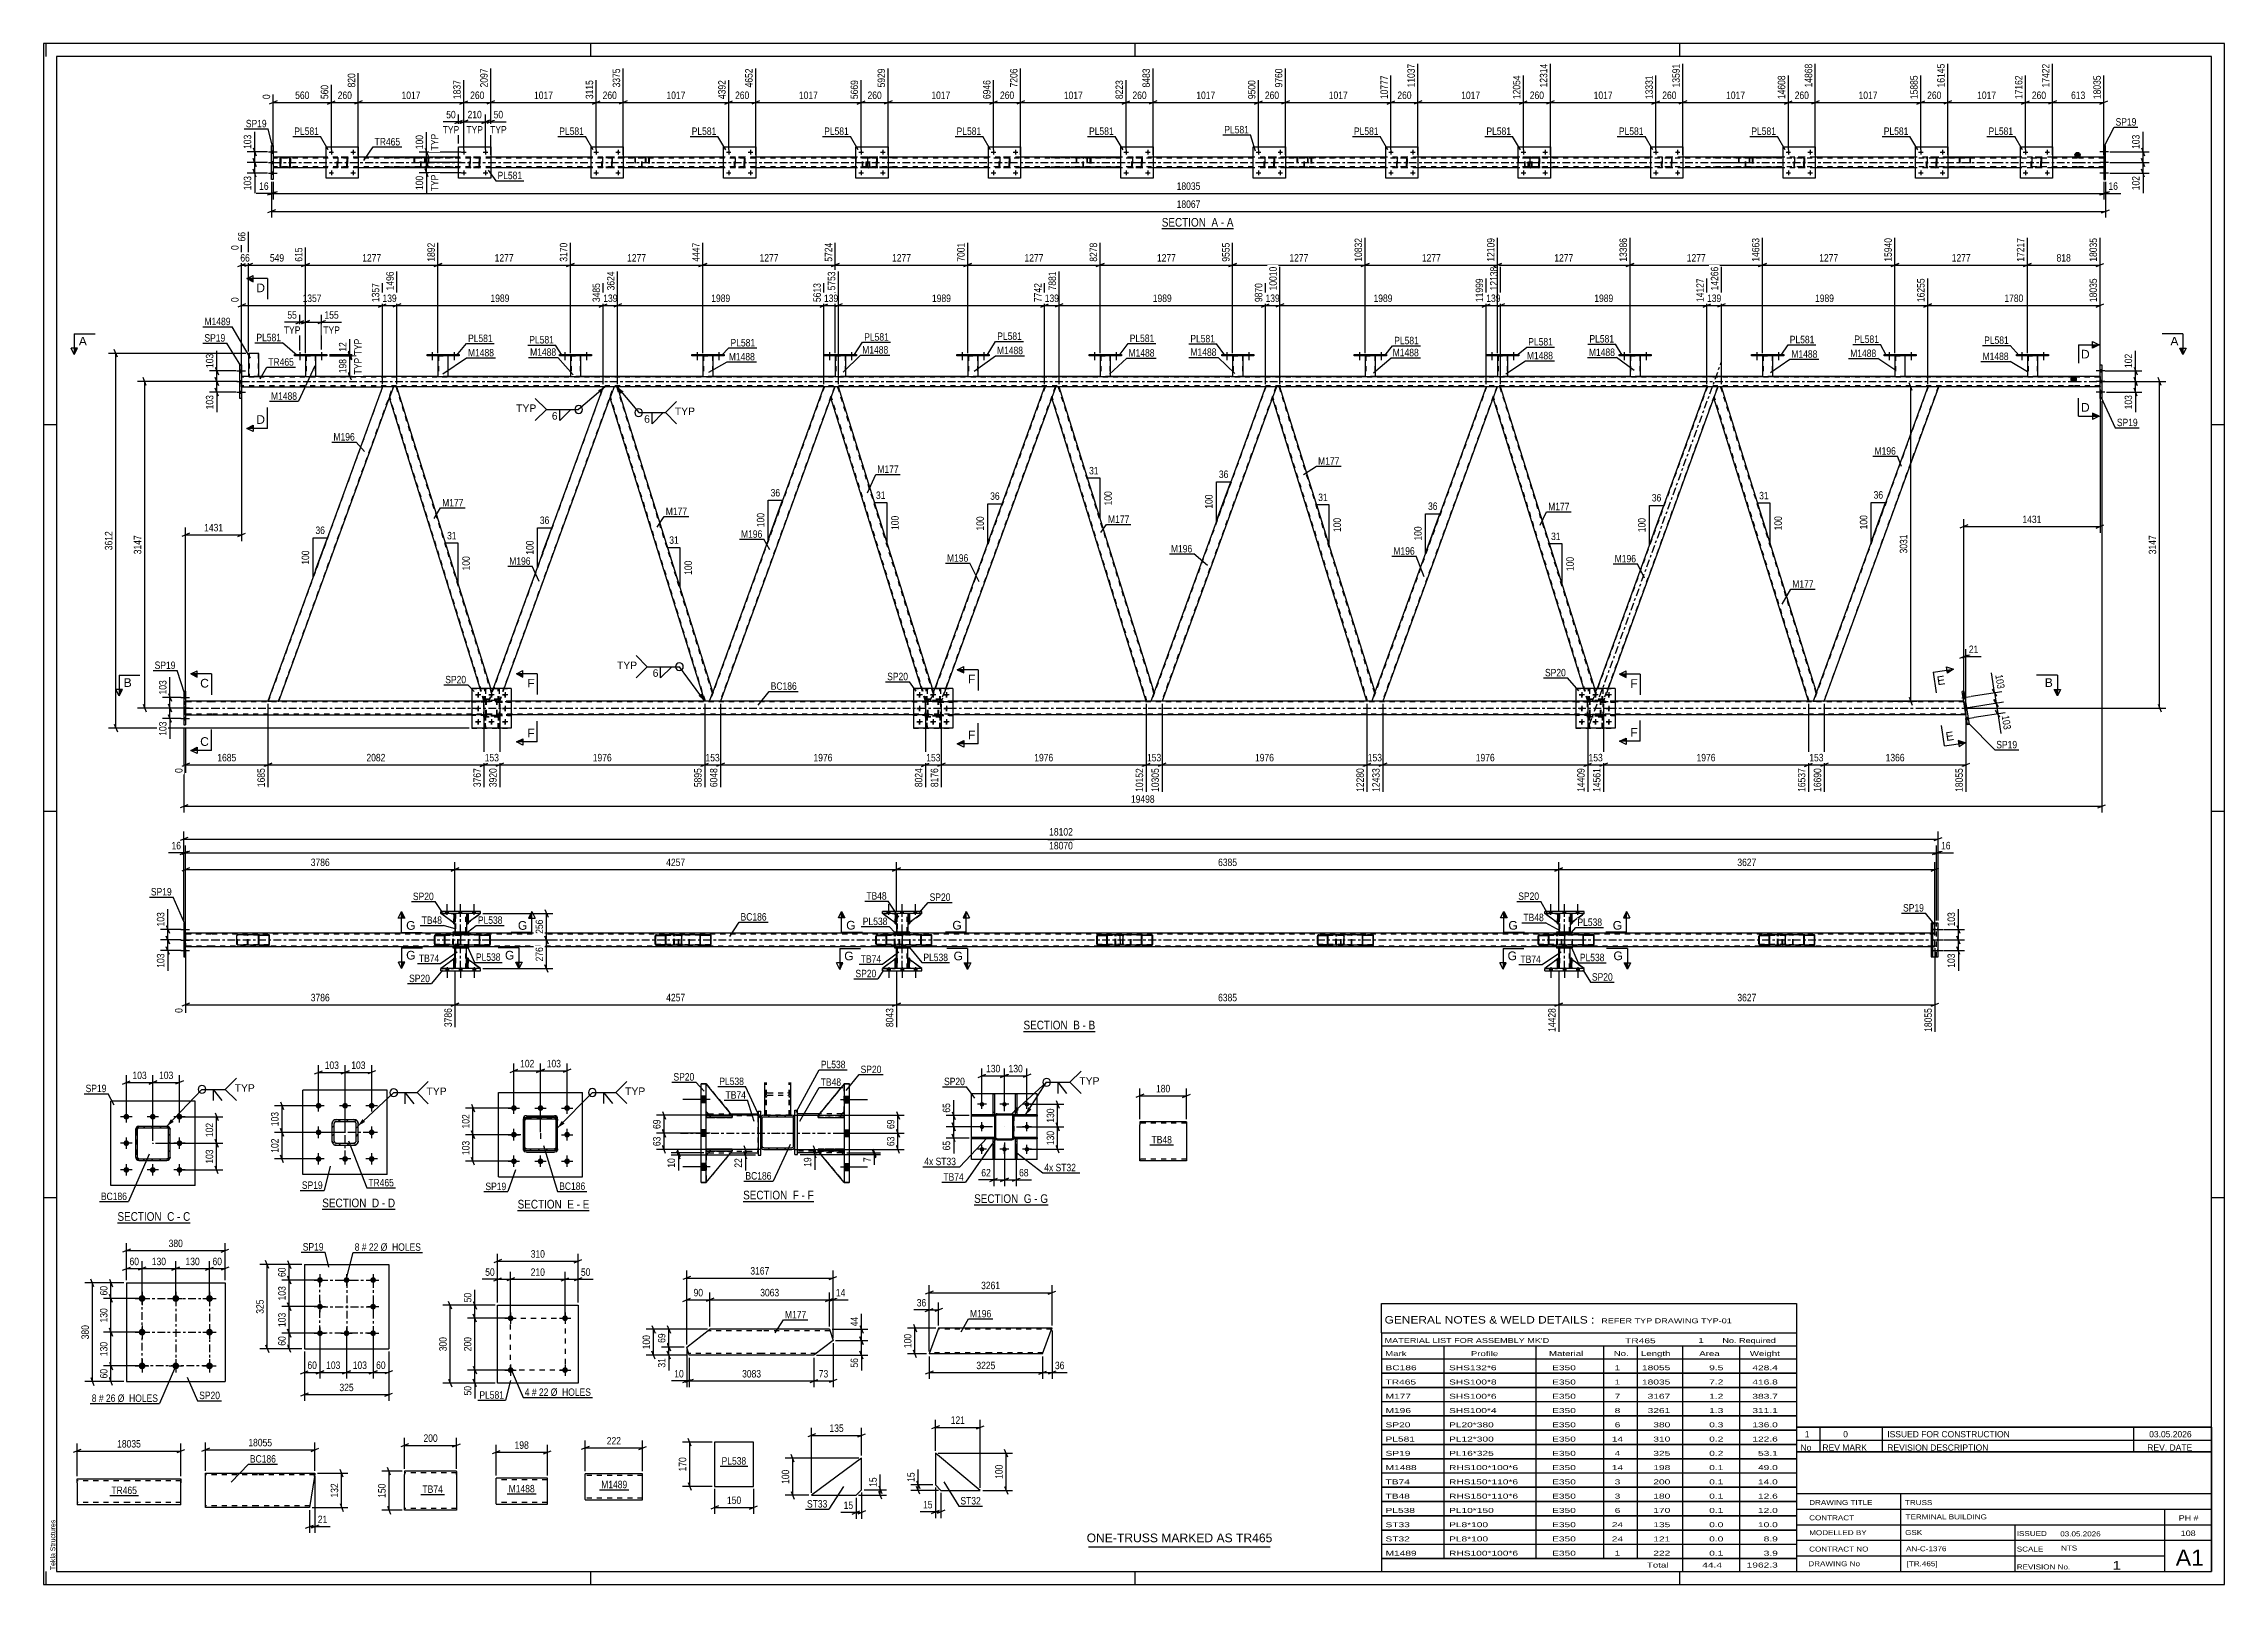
# Model space of a CAD drawing. Header units: millimetres. Extents: x 0 to 841, y 0 to 594.
import ezdxf

# ---------------------------------------------------------------- set-up
doc = ezdxf.new("R2010")
doc.units = ezdxf.units.MM
doc.linetypes.add('DXK_LINE_DOT2', pattern=[3.9198, 1.9599, -1.9599])
doc.linetypes.add('DXK_LINE_DOT3', pattern=[5.9187, 2.979, -0.9799, 0.9799, -0.9799])
doc.styles.add('Arial', font='ARIAL.TTF', dxfattribs={"height": 0.2})
doc.styles.add('Arial Narrow', font='ARIALN.TTF', dxfattribs={"height": 0.2})

# ---------------------------------------------------------------- blocks, each defined once
blk = doc.blocks.new('Unknown-814553059-12556')
at = {"color": 7, "linetype": 'Continuous'}
for p, q in [((676, 51.05), (676, 5)), ((676, 51.05), (836, 51.05)), ((836, 51), (836, 5)), ((676, 35), (836, 35)), ((716.14, 35), (716.14, 5)), ((676, 29), (836, 29)), ((818, 5.05), (818, 29.05)), ((676, 23), (836, 23)), ((676, 17), (836, 17)), ((760.14, 23), (760.14, 5)), ((676, 11), (818, 11)), ((676, 5), (836, 5))]:
    blk.add_line(p, q, dxfattribs=at)
at = {"color": 7, "style": 'Arial Narrow'}
for s, height, width, p in [('CONTRACT', 1.909, 1.425378, (680.88, 24.71)), ('DRAWING TITLE', 1.9089, 1.425378, (680.88, 30.61)), ('TRUSS', 1.909, 1.425378, (717.81, 30.59)), ('TERMINAL BUILDING', 1.9089, 1.425378, (718.06, 25.07)), ('MODELLED BY', 1.9089, 1.425378, (680.88, 18.98)), ('GSK', 1.909, 1.425378, (717.88, 19.04)), ('ISSUED', 1.909, 1.425378, (760.94, 18.64)), ('03.05.2026', 1.909, 1.425378, (777.69, 18.52)), ('DRAWING No', 1.909, 1.425378, (680.56, 7)), ('CONTRACT NO', 1.9089, 1.425378, (680.88, 12.66)), ('AN-C-1376', 1.909, 1.425378, (718.23, 12.78)), ('[TR.465]', 1.909, 1.425378, (718.46, 6.99)), ('SCALE', 1.909, 1.425378, (760.94, 12.65)), ('1', 3.34, 1.5, (797.91, 5.68)), ('A1', 6.204, 1.25, (822.24, 7.2)), ('REVISION No.', 1.9089, 1.425378, (760.94, 5.77))]:
    blk.add_text(s, height=height, dxfattribs=dict(at, width=width)).set_placement(p)
at = {"color": 7, "linetype": 'Continuous', "style": 'Arial Narrow'}
for s, height, width, p in [('PH #', 2.1, 1.42538, (823.4, 24.55)), ('108', 2.1, 1.42538, (824.19, 18.65)), ('NTS', 1.909, 1.425378, (778, 13.05))]:
    blk.add_text(s, height=height, dxfattribs=dict(at, width=width)).set_placement(p)
blk = doc.blocks.new('Unknown-814553059-1135')
at = {"color": 5, "linetype": 'Continuous'}
for p, q in [((841, 594), (0, 594)), ((0, 594), (0, 0)), ((1, 589), (1, 594)), ((836, 589), (5, 589)), ((5, 589), (5, 5)), ((211, 589), (211, 594)), ((421, 589), (421, 594)), ((631, 589), (631, 594)), ((836, 5), (836, 589)), ((841, 0), (841, 594)), ((5, 447), (0, 447)), ((841, 447), (836, 447)), ((5, 298), (0, 298)), ((841, 298), (836, 298)), ((5, 149), (0, 149)), ((841, 149), (836, 149)), ((0, 0), (841, 0)), ((1, 0), (1, 5)), ((5, 5), (836, 5)), ((211, 0), (211, 5)), ((421, 0), (421, 5)), ((631, 0), (631, 5))]:
    blk.add_line(p, q, dxfattribs=at)
at = {"color": 174, "linetype": 'Continuous', "style": 'Arial'}
blk.add_text('Tekla Structures', height=1.9102, rotation=90, dxfattribs=at).set_placement((4.5, 5.5))
blk = doc.blocks.new('Unknown-814553059-12557')
at = {"color": 7, "linetype": 'Continuous'}
for p, q in [((516, 108.25), (676, 108.25)), ((516, 97), (516, 108.25)), ((676, 108.25), (676, 97)), ((516, 97), (676, 97)), ((516, 97), (516, 92)), ((676, 97), (676, 92)), ((516, 92), (676, 92)), ((516, 92), (516, 87)), ((516, 87), (676, 87)), ((516, 86.95), (516, 81.55)), ((516, 86.95), (676, 86.95)), ((540, 92), (540, 87)), ((540, 87), (540, 81.5)), ((575.5, 92), (575.5, 87)), ((575.5, 87), (575.5, 81.5)), ((601.5, 92), (601.5, 87)), ((601.5, 87), (601.5, 81.5)), ((614.5, 92), (614.5, 87)), ((614.5, 87), (614.5, 81.5)), ((632, 92), (632, 87)), ((632, 87), (632, 81.5)), ((654, 92), (654, 87)), ((654, 87), (654, 81.5)), ((676, 92), (676, 87)), ((676, 86.95), (676, 81.55)), ((516, 81.55), (676, 81.55)), ((516, 81.45), (516, 76.05)), ((516, 81.45), (676, 81.45)), ((516, 76.05), (676, 76.05)), ((516, 75.95), (516, 70.55)), ((516, 75.95), (676, 75.95)), ((540, 81.5), (540, 76)), ((540, 76), (540, 70.5)), ((575.5, 81.5), (575.5, 76)), ((575.5, 76), (575.5, 70.5)), ((601.5, 81.5), (601.5, 76)), ((601.5, 76), (601.5, 70.5)), ((614.5, 81.5), (614.5, 76)), ((614.5, 76), (614.5, 70.5)), ((632, 81.5), (632, 76)), ((632, 76), (632, 70.5)), ((654, 81.5), (654, 76)), ((654, 76), (654, 70.5)), ((676, 81.45), (676, 76.05)), ((676, 75.95), (676, 70.55)), ((516, 70.55), (676, 70.55)), ((516, 70.45), (516, 65.05)), ((516, 70.45), (676, 70.45)), ((540, 70.5), (540, 65)), ((575.5, 70.5), (575.5, 65)), ((601.5, 70.5), (601.5, 65)), ((614.5, 70.5), (614.5, 65)), ((632, 70.5), (632, 65)), ((654, 70.5), (654, 65)), ((676, 70.45), (676, 65.05)), ((516, 65.05), (676, 65.05)), ((516, 64.95), (516, 59.55)), ((516, 64.95), (676, 64.95)), ((516, 59.55), (676, 59.55)), ((516, 59.45), (516, 54.05)), ((516, 59.45), (676, 59.45)), ((540, 65), (540, 59.5)), ((540, 59.5), (540, 54)), ((575.5, 65), (575.5, 59.5)), ((575.5, 59.5), (575.5, 54)), ((601.5, 65), (601.5, 59.5)), ((601.5, 59.5), (601.5, 54)), ((614.5, 65), (614.5, 59.5)), ((614.5, 59.5), (614.5, 54)), ((632, 65), (632, 59.5)), ((632, 59.5), (632, 54)), ((654, 65), (654, 59.5)), ((654, 59.5), (654, 54)), ((676, 64.95), (676, 59.55)), ((676, 59.45), (676, 54.05)), ((516, 54.05), (676, 54.05)), ((516, 53.95), (516, 48.55)), ((516, 53.95), (676, 53.95)), ((540, 54), (540, 48.5)), ((575.5, 54), (575.5, 48.5)), ((601.5, 54), (601.5, 48.5)), ((614.5, 54), (614.5, 48.5)), ((632, 54), (632, 48.5)), ((654, 54), (654, 48.5)), ((676, 53.95), (676, 48.55)), ((516, 48.55), (676, 48.55)), ((516, 48.45), (516, 43.05)), ((516, 48.45), (676, 48.45)), ((516, 43.05), (676, 43.05)), ((516, 42.95), (516, 37.55)), ((516, 42.95), (676, 42.95)), ((540, 48.5), (540, 43)), ((540, 43), (540, 37.5)), ((575.5, 48.5), (575.5, 43)), ((575.5, 43), (575.5, 37.5)), ((601.5, 48.5), (601.5, 43)), ((601.5, 43), (601.5, 37.5)), ((614.5, 48.5), (614.5, 43)), ((614.5, 43), (614.5, 37.5)), ((632, 48.5), (632, 43)), ((632, 43), (632, 37.5)), ((654, 48.5), (654, 43)), ((654, 43), (654, 37.5)), ((676, 48.45), (676, 43.05)), ((676, 42.95), (676, 37.55)), ((516, 37.55), (676, 37.55)), ((516, 37.45), (516, 32.05)), ((516, 37.45), (676, 37.45)), ((540, 37.5), (540, 32)), ((575.5, 37.5), (575.5, 32)), ((601.5, 37.5), (601.5, 32)), ((614.5, 37.5), (614.5, 32)), ((632, 37.5), (632, 32)), ((654, 37.5), (654, 32)), ((676, 37.45), (676, 32.05)), ((516, 32.05), (676, 32.05)), ((516, 31.95), (516, 26.55)), ((516, 31.95), (676, 31.95)), ((516, 26.55), (676, 26.55)), ((516, 26.45), (516, 21.05)), ((516, 26.45), (676, 26.45)), ((540, 32), (540, 26.5)), ((540, 26.5), (540, 21)), ((575.5, 32), (575.5, 26.5)), ((575.5, 26.5), (575.5, 21)), ((601.5, 32), (601.5, 26.5)), ((601.5, 26.5), (601.5, 21)), ((614.5, 32), (614.5, 26.5)), ((614.5, 26.5), (614.5, 21)), ((632, 32), (632, 26.5)), ((632, 26.5), (632, 21)), ((654, 32), (654, 26.5)), ((654, 26.5), (654, 21)), ((676, 31.95), (676, 26.55)), ((676, 26.45), (676, 21.05)), ((516, 21.05), (676, 21.05)), ((516, 20.95), (516, 15.55)), ((516, 20.95), (676, 20.95)), ((540, 21), (540, 15.5)), ((575.5, 21), (575.5, 15.5)), ((601.5, 21), (601.5, 15.5)), ((614.5, 21), (614.5, 15.5)), ((632, 21), (632, 15.5)), ((654, 21), (654, 15.5)), ((676, 20.95), (676, 15.55)), ((516, 15.55), (676, 15.55)), ((516, 15.45), (516, 10.05)), ((516, 15.45), (676, 15.45)), ((516, 10.05), (676, 10.05)), ((516, 10), (676, 10)), ((516, 10), (516, 5)), ((540, 15.5), (540, 10)), ((575.5, 15.5), (575.5, 10)), ((601.5, 15.5), (601.5, 10)), ((614.5, 15.5), (614.5, 10)), ((632, 15.5), (632, 10)), ((632, 10), (632, 5)), ((654, 15.5), (654, 10)), ((654, 10), (654, 5)), ((676, 15.45), (676, 10.05)), ((676, 10), (676, 5)), ((516, 5), (676, 5))]:
    blk.add_line(p, q, dxfattribs=at)
at = {"color": 7, "style": 'Arial Narrow'}
for s, height, width, p in [('GENERAL NOTES & WELD DETAILS :', 2.8633, 1.4, (517.15, 100.56)), ('REFER TYP DRAWING TYP-01', 1.9089, 1.6, (600.7, 100.66)), ("MATERIAL LIST FOR ASSEMBLY MK'D", 1.9089, 1.6, (517.15, 93.06)), ('TR465', 1.909, 1.794707, (609.9, 92.97)), ('1', 1.91, 1.794707, (638.08, 93.06)), ('No. Required', 1.9089, 1.6, (647.41, 93.06)), ('Mark', 1.909, 1.7, (517.34, 88)), ('Profile', 1.909, 1.7, (550.41, 88)), ('Material', 1.909, 1.7, (580.54, 88.06)), ('No.', 1.909, 1.7, (605.5, 88.06)), ('Length', 1.909, 1.7, (616, 88.06)), ('Area', 1.909, 1.7, (638.5, 88.06)), ('Weight', 1.909, 1.7, (658, 88.06))]:
    blk.add_text(s, height=height, dxfattribs=dict(at, width=width)).set_placement(p)
at = {"color": 7, "linetype": 'Continuous', "style": 'Arial Narrow'}
for s, height, width, p in [('BC186', 1.909, 1.794707, (517.5, 82.56)), ('SHS132*6', 1.909, 1.794707, (542, 82.56)), ('E350', 1.909, 1.794707, (581.74, 82.56)), ('1', 1.91, 1.794707, (605.86, 82.56)), ('18055', 1.909, 1.794707, (616.4, 82.56)), ('9.5', 1.909, 1.794707, (642.32, 82.56)), ('428.4', 1.909, 1.794707, (658.96, 82.56)), ('TR465', 1.909, 1.794707, (517.5, 77.06)), ('SHS100*8', 1.909, 1.794707, (542, 77.06)), ('E350', 1.909, 1.794707, (581.74, 77.06)), ('1', 1.91, 1.794707, (605.86, 77.06)), ('18035', 1.909, 1.794707, (616.4, 77.06)), ('7.2', 1.909, 1.794707, (642.32, 77.06)), ('416.8', 1.909, 1.794707, (658.96, 77.06)), ('M177', 1.909, 1.794707, (517.5, 71.56)), ('M196', 1.909, 1.794707, (517.5, 66.06)), ('SHS100*6', 1.909, 1.794707, (542, 71.56)), ('SHS100*4', 1.909, 1.794707, (542, 66.06)), ('E350', 1.909, 1.794707, (581.74, 71.56)), ('E350', 1.909, 1.794707, (581.74, 66.06)), ('8', 1.91, 1.794707, (605.86, 66.06)), ('7', 1.91, 1.794707, (605.86, 71.56)), ('3167', 1.909, 1.794707, (618.58, 71.56)), ('3261', 1.909, 1.794707, (618.58, 66.06)), ('1.2', 1.909, 1.794707, (642.32, 71.56)), ('1.3', 1.909, 1.794707, (642.32, 66.06)), ('383.7', 1.909, 1.794707, (658.96, 71.56)), ('311.1', 1.909, 1.794707, (658.96, 66.06)), ('SP20', 1.909, 1.794707, (517.5, 60.56)), ('PL20*380', 1.909, 1.794707, (542, 60.56)), ('E350', 1.909, 1.794707, (581.74, 60.56)), ('6', 1.91, 1.794707, (605.86, 60.56)), ('380', 1.909, 1.794707, (620.77, 60.56)), ('0.3', 1.909, 1.794707, (642.32, 60.56)), ('136.0', 1.909, 1.794707, (658.96, 60.56)), ('SP19', 1.909, 1.794707, (517.5, 49.56)), ('PL581', 1.909, 1.794707, (517.5, 55.06)), ('PL12*300', 1.909, 1.794707, (542, 55.06)), ('PL16*325', 1.909, 1.794707, (542, 49.56)), ('E350', 1.909, 1.794707, (581.74, 55.06)), ('E350', 1.909, 1.794707, (581.74, 49.56)), ('14', 1.909, 1.794707, (604.76, 55.06)), ('4', 1.91, 1.794707, (605.86, 49.56)), ('310', 1.909, 1.794707, (620.77, 55.06)), ('325', 1.909, 1.794707, (620.77, 49.56)), ('0.2', 1.909, 1.794707, (642.32, 55.06)), ('0.2', 1.909, 1.794707, (642.32, 49.56)), ('122.6', 1.909, 1.794707, (658.96, 55.06)), ('53.1', 1.909, 1.794707, (661.14, 49.56)), ('M1488', 1.909, 1.794707, (517.5, 44.06)), ('RHS100*100*6', 1.9089, 1.794707, (542, 44.06)), ('E350', 1.909, 1.794707, (581.74, 44.06)), ('14', 1.909, 1.794707, (604.76, 44.06)), ('198', 1.909, 1.794707, (620.77, 44.06)), ('0.1', 1.909, 1.794707, (642.32, 44.06)), ('49.0', 1.909, 1.794707, (661.14, 44.06)), ('TB74', 1.909, 1.794707, (517.5, 38.56)), ('TB48', 1.909, 1.794707, (517.5, 33.06)), ('RHS150*110*6', 1.9089, 1.794707, (542, 38.56)), ('RHS150*110*6', 1.9089, 1.794707, (542, 33.06)), ('E350', 1.909, 1.794707, (581.74, 38.56)), ('E350', 1.909, 1.794707, (581.74, 33.06)), ('3', 1.91, 1.794707, (605.86, 38.56)), ('3', 1.91, 1.794707, (605.86, 33.06)), ('200', 1.909, 1.794707, (620.77, 38.56)), ('180', 1.909, 1.794707, (620.77, 33.06)), ('0.1', 1.909, 1.794707, (642.32, 38.56)), ('0.1', 1.909, 1.794707, (642.32, 33.06)), ('14.0', 1.909, 1.794707, (661.14, 38.56)), ('12.6', 1.909, 1.794707, (661.14, 33.06)), ('PL538', 1.909, 1.794707, (517.5, 27.56)), ('PL10*150', 1.909, 1.794707, (542, 27.56)), ('E350', 1.909, 1.794707, (581.74, 27.56)), ('6', 1.91, 1.794707, (605.86, 27.56)), ('170', 1.909, 1.794707, (620.77, 27.56)), ('0.1', 1.909, 1.794707, (642.32, 27.56)), ('12.0', 1.909, 1.794707, (661.14, 27.56)), ('ST33', 1.909, 1.794707, (517.5, 22.06)), ('ST32', 1.909, 1.794707, (517.5, 16.56)), ('PL8*100', 1.909, 1.794707, (542, 22.06)), ('PL8*100', 1.909, 1.794707, (542, 16.56)), ('E350', 1.909, 1.794707, (581.74, 22.06)), ('E350', 1.909, 1.794707, (581.74, 16.56)), ('24', 1.909, 1.794707, (604.76, 22.06)), ('24', 1.909, 1.794707, (604.76, 16.56)), ('135', 1.909, 1.794707, (620.77, 22.06)), ('121', 1.909, 1.794707, (620.77, 16.56)), ('0.0', 1.909, 1.794707, (642.32, 22.06)), ('0.0', 1.909, 1.794707, (642.32, 16.56)), ('10.0', 1.909, 1.794707, (661.14, 22.06)), ('8.9', 1.909, 1.794707, (663.33, 16.56)), ('M1489', 1.909, 1.794707, (517.5, 11.06)), ('RHS100*100*6', 1.9089, 1.794707, (542, 11.06)), ('E350', 1.909, 1.794707, (581.74, 11.06)), ('1', 1.91, 1.794707, (605.86, 11.06)), ('Total', 1.909, 1.7, (618.33, 6.5)), ('222', 1.909, 1.794707, (620.77, 11.06)), ('0.1', 1.909, 1.794707, (642.32, 11.06)), ('1962.3', 1.909, 1.794707, (656.77, 6.5)), ('3.9', 1.909, 1.794707, (663.33, 11.06)), ('44.4', 1.909, 1.794707, (639.64, 6.5))]:
    blk.add_text(s, height=height, dxfattribs=dict(at, width=width)).set_placement(p)
blk = doc.blocks.new('Unknown-814553059-12558')
at = {"color": 7, "linetype": 'Continuous'}
blk.add_line((403, 14.5), (473, 14.5), dxfattribs=at)
at = {"color": 7, "style": 'Arial'}
blk.add_text('ONE-TRUSS MARKED AS TR465', height=3.3428, dxfattribs=at).set_placement((402.24, 16.25))
blk = doc.blocks.new('Unknown-814553059-12559')
at = {"color": 7, "linetype": 'Continuous'}
for p, q in [((676, 60.55), (836, 60.55)), ((836, 60.55), (676, 60.55)), ((676, 60.55), (676, 55.55)), ((685, 60.55), (685, 55.55)), ((709, 60.55), (709, 55.55)), ((806, 60.55), (806, 55.55)), ((836, 60.55), (836, 55.55)), ((676, 55.55), (836, 55.55)), ((676, 55.55), (676, 51.05)), ((676, 55.55), (836, 55.55)), ((836, 51.05), (676, 51.05)), ((685, 55.55), (685, 51.05)), ((709, 55.55), (709, 51.05)), ((806, 55.55), (806, 51.05)), ((836, 55.55), (836, 51.05))]:
    blk.add_line(p, q, dxfattribs=at)
at = {"color": 7, "linetype": 'Continuous', "style": 'Arial Narrow'}
for s, height, width, p in [('1', 2.39, 1.196471, (679.16, 56.7)), ('0', 2.39, 1.196471, (694, 56.7)), ('ISSUED FOR CONSTRUCTION', 2.3861, 1.196471, (711, 56.7)), ('03.05.2026', 2.386, 1.196471, (812, 56.7)), ('No', 2.386, 1.2, (677.54, 51.55)), ('REV MARK', 2.386, 1.2, (686, 51.55)), ('REVISION DESCRIPTION', 2.3861, 1.2, (711, 51.55)), ('REV. DATE', 2.386, 1.2, (811.28, 51.55))]:
    blk.add_text(s, height=height, dxfattribs=dict(at, width=width)).set_placement(p)
blk = doc.blocks.new('Unknown-814553059-11 - 2837')
at = {"color": 6, "linetype": 'Continuous'}
blk.add_line((431.21, 522.69), (458.86, 522.69), dxfattribs=at)
at = {"color": 0, "linetype": 'Continuous'}
blk.add_wipeout([(449.32, 523.44), (449.32, 526.94), (431.21, 526.94), (431.21, 523.44)], dxfattribs=at)
blk.add_wipeout([(452.92, 523.44), (452.92, 526.94), (450.37, 526.94), (450.37, 523.44)], dxfattribs=at)
at = {"color": 7, "linetype": 'Continuous', "style": 'Arial Narrow'}
blk.add_text('SECTION ', height=3.34, dxfattribs=at).set_placement((431.21, 523.44))
at = {"color": 0, "linetype": 'Continuous'}
blk.add_wipeout([(455.25, 523.44), (455.25, 526.94), (453.97, 526.94), (453.97, 523.44)], dxfattribs=at)
blk.add_wipeout([(458.86, 523.44), (458.86, 526.94), (456.3, 526.94), (456.3, 523.44)], dxfattribs=at)
at = {"color": 7, "linetype": 'Continuous', "style": 'Arial Narrow'}
for s, p in [('A', (450.37, 523.44)), ('-', (453.97, 523.44)), ('A', (456.3, 523.44))]:
    blk.add_text(s, height=3.34, dxfattribs=at).set_placement(p)
blk = doc.blocks.new('Unknown-814553059-12 - 5433')
at = {"color": 6, "linetype": 'Continuous'}
blk.add_line((377.89, 213.21), (405.54, 213.21), dxfattribs=at)
at = {"color": 0, "linetype": 'Continuous'}
blk.add_wipeout([(396, 213.96), (396, 217.46), (377.89, 217.46), (377.89, 213.96)], dxfattribs=at)
blk.add_wipeout([(399.61, 213.96), (399.61, 217.46), (397.05, 217.46), (397.05, 213.96)], dxfattribs=at)
at = {"color": 7, "linetype": 'Continuous', "style": 'Arial Narrow'}
blk.add_text('SECTION ', height=3.34, dxfattribs=at).set_placement((377.89, 213.96))
at = {"color": 0, "linetype": 'Continuous'}
blk.add_wipeout([(401.93, 213.96), (401.93, 217.46), (400.66, 217.46), (400.66, 213.96)], dxfattribs=at)
blk.add_wipeout([(405.54, 213.96), (405.54, 217.46), (402.98, 217.46), (402.98, 213.96)], dxfattribs=at)
at = {"color": 7, "linetype": 'Continuous', "style": 'Arial Narrow'}
for s, p in [('B', (397.05, 213.96)), ('-', (400.66, 213.96)), ('B', (402.98, 213.96))]:
    blk.add_text(s, height=3.34, dxfattribs=at).set_placement(p)
blk = doc.blocks.new('Unknown-814553059-13 - 6811')
at = {"color": 6, "linetype": 'Continuous'}
blk.add_line((28.48, 139.41), (56.55, 139.41), dxfattribs=at)
at = {"color": 0, "linetype": 'Continuous'}
blk.add_wipeout([(46.59, 140.16), (46.59, 143.66), (28.48, 143.66), (28.48, 140.16)], dxfattribs=at)
blk.add_wipeout([(50.41, 140.16), (50.41, 143.66), (47.64, 143.66), (47.64, 140.16)], dxfattribs=at)
at = {"color": 7, "linetype": 'Continuous', "style": 'Arial Narrow'}
blk.add_text('SECTION ', height=3.34, dxfattribs=at).set_placement((28.48, 140.16))
at = {"color": 0, "linetype": 'Continuous'}
blk.add_wipeout([(52.73, 140.16), (52.73, 143.66), (51.46, 143.66), (51.46, 140.16)], dxfattribs=at)
blk.add_wipeout([(56.55, 140.16), (56.55, 143.66), (53.78, 143.66), (53.78, 140.16)], dxfattribs=at)
at = {"color": 7, "linetype": 'Continuous', "style": 'Arial Narrow'}
for s, p in [('C', (47.64, 140.16)), ('C', (53.78, 140.16)), ('-', (51.46, 140.16))]:
    blk.add_text(s, height=3.34, dxfattribs=at).set_placement(p)
blk = doc.blocks.new('Unknown-814553059-14 - 1573')
at = {"color": 6, "linetype": 'Continuous'}
blk.add_line((107.47, 144.64), (135.54, 144.64), dxfattribs=at)
at = {"color": 0, "linetype": 'Continuous'}
blk.add_wipeout([(125.58, 145.39), (125.58, 148.89), (107.47, 148.89), (107.47, 145.39)], dxfattribs=at)
blk.add_wipeout([(129.4, 145.39), (129.4, 148.89), (126.63, 148.89), (126.63, 145.39)], dxfattribs=at)
at = {"color": 7, "linetype": 'Continuous', "style": 'Arial Narrow'}
blk.add_text('SECTION ', height=3.34, dxfattribs=at).set_placement((107.47, 145.39))
at = {"color": 0, "linetype": 'Continuous'}
blk.add_wipeout([(131.72, 145.39), (131.72, 148.89), (130.45, 148.89), (130.45, 145.39)], dxfattribs=at)
blk.add_wipeout([(135.54, 145.39), (135.54, 148.89), (132.77, 148.89), (132.77, 145.39)], dxfattribs=at)
at = {"color": 7, "linetype": 'Continuous', "style": 'Arial Narrow'}
for s, p in [('D', (126.63, 145.39)), ('-', (130.45, 145.39)), ('D', (132.77, 145.39))]:
    blk.add_text(s, height=3.34, dxfattribs=at).set_placement(p)
blk = doc.blocks.new('Unknown-814553059-15 - 1250')
at = {"color": 6, "linetype": 'Continuous'}
blk.add_line((269.77, 147.67), (296.99, 147.67), dxfattribs=at)
at = {"color": 0, "linetype": 'Continuous'}
blk.add_wipeout([(287.88, 148.42), (287.88, 151.92), (269.77, 151.92), (269.77, 148.42)], dxfattribs=at)
blk.add_wipeout([(291.27, 148.42), (291.27, 151.92), (288.93, 151.92), (288.93, 148.42)], dxfattribs=at)
at = {"color": 7, "linetype": 'Continuous', "style": 'Arial Narrow'}
blk.add_text('SECTION ', height=3.34, dxfattribs=at).set_placement((269.77, 148.42))
at = {"color": 0, "linetype": 'Continuous'}
blk.add_wipeout([(293.6, 148.42), (293.6, 151.92), (292.32, 151.92), (292.32, 148.42)], dxfattribs=at)
blk.add_wipeout([(296.99, 148.42), (296.99, 151.92), (294.65, 151.92), (294.65, 148.42)], dxfattribs=at)
at = {"color": 7, "linetype": 'Continuous', "style": 'Arial Narrow'}
for s, p in [('F', (288.93, 148.42)), ('F', (294.65, 148.42)), ('-', (292.32, 148.42))]:
    blk.add_text(s, height=3.34, dxfattribs=at).set_placement(p)
blk = doc.blocks.new('Unknown-814553059-16 - 10876')
at = {"color": 6, "linetype": 'Continuous'}
blk.add_line((182.8, 144.16), (210.45, 144.16), dxfattribs=at)
at = {"color": 0, "linetype": 'Continuous'}
blk.add_wipeout([(200.91, 144.91), (200.91, 148.41), (182.8, 148.41), (182.8, 144.91)], dxfattribs=at)
blk.add_wipeout([(204.52, 144.91), (204.52, 148.41), (201.96, 148.41), (201.96, 144.91)], dxfattribs=at)
at = {"color": 7, "linetype": 'Continuous', "style": 'Arial Narrow'}
blk.add_text('SECTION ', height=3.34, dxfattribs=at).set_placement((182.8, 144.91))
at = {"color": 0, "linetype": 'Continuous'}
blk.add_wipeout([(206.84, 144.91), (206.84, 148.41), (205.57, 148.41), (205.57, 144.91)], dxfattribs=at)
blk.add_wipeout([(210.45, 144.91), (210.45, 148.41), (207.89, 148.41), (207.89, 144.91)], dxfattribs=at)
at = {"color": 7, "linetype": 'Continuous', "style": 'Arial Narrow'}
for s, p in [('E', (201.96, 144.91)), ('-', (205.57, 144.91)), ('E', (207.89, 144.91))]:
    blk.add_text(s, height=3.34, dxfattribs=at).set_placement(p)
blk = doc.blocks.new('Unknown-814553059-17 - 5939')
at = {"color": 6, "linetype": 'Continuous'}
blk.add_line((358.85, 146.29), (387.35, 146.29), dxfattribs=at)
at = {"color": 0, "linetype": 'Continuous'}
blk.add_wipeout([(376.96, 147.04), (376.96, 150.54), (358.85, 150.54), (358.85, 147.04)], dxfattribs=at)
blk.add_wipeout([(380.99, 147.04), (380.99, 150.54), (378.01, 150.54), (378.01, 147.04)], dxfattribs=at)
at = {"color": 7, "linetype": 'Continuous', "style": 'Arial Narrow'}
blk.add_text('SECTION ', height=3.34, dxfattribs=at).set_placement((358.85, 147.04))
at = {"color": 0, "linetype": 'Continuous'}
blk.add_wipeout([(383.32, 147.04), (383.32, 150.54), (382.04, 150.54), (382.04, 147.04)], dxfattribs=at)
blk.add_wipeout([(387.35, 147.04), (387.35, 150.54), (384.37, 150.54), (384.37, 147.04)], dxfattribs=at)
at = {"color": 7, "linetype": 'Continuous', "style": 'Arial Narrow'}
for s, p in [('G', (378.01, 147.04)), ('-', (382.04, 147.04)), ('G', (384.37, 147.04))]:
    blk.add_text(s, height=3.34, dxfattribs=at).set_placement(p)
blk = doc.blocks.new('Part-814553059-6535 - 6529')
at = {"color": 2, "linetype": 'Continuous'}
for p, q in [((31.96, 116.22), (31.96, 78.22)), ((31.96, 116.22), (69.96, 116.22)), ((69.96, 116.22), (69.96, 78.22)), ((31.96, 78.22), (69.96, 78.22))]:
    blk.add_line(p, q, dxfattribs=at)
blk = doc.blocks.new('Bolt-814553059-6568 - 6529')
at = {"linetype": 'Continuous'}
for points in [[(37.96, 111.52, -1), (37.96, 108.92, -1)], [(50.96, 111.52, -1), (50.96, 108.92, -1)], [(63.96, 111.52, -1), (63.96, 108.92, -1)], [(37.96, 98.52, -1), (37.96, 95.92, -1)], [(63.96, 98.52, -1), (63.96, 95.92, -1)], [(37.96, 85.52, -1), (37.96, 82.92, -1)], [(50.96, 85.52, -1), (50.96, 82.92, -1)], [(63.96, 85.52, -1), (63.96, 82.92, -1)]]:
    blk.add_hatch(color=1, dxfattribs=at).paths.add_polyline_path(points)
at = {"color": 1, "linetype": 'Continuous'}
for p, q in [((35.36, 110.22), (40.56, 110.22)), ((37.96, 112.82), (37.96, 107.62)), ((48.36, 110.22), (53.56, 110.22)), ((50.96, 112.82), (50.96, 107.62)), ((61.36, 110.22), (66.56, 110.22)), ((63.96, 112.82), (63.96, 107.62)), ((35.36, 97.22), (40.56, 97.22)), ((37.96, 99.82), (37.96, 94.62)), ((61.36, 97.22), (66.56, 97.22)), ((63.96, 99.82), (63.96, 94.62)), ((35.36, 84.22), (40.56, 84.22)), ((37.96, 86.82), (37.96, 81.62)), ((48.36, 84.22), (53.56, 84.22)), ((50.96, 86.82), (50.96, 81.62)), ((61.36, 84.22), (66.56, 84.22)), ((63.96, 86.82), (63.96, 81.62))]:
    blk.add_line(p, q, dxfattribs=at)
blk = doc.blocks.new('Part-814553059-11374 - 11373')
at = {"color": 2, "linetype": 'Continuous'}
for p, q in [((62.44, 41.62), (62.44, 42.82)), ((62.44, 42.82), (82.44, 42.82)), ((82.54, 42.82), (104.62, 42.82)), ((104.6, 42.73), (104.43, 41.62)), ((104.62, 42.82), (104.6, 42.73)), ((62.44, 29.71), (62.44, 41.62)), ((104.43, 41.62), (102.54, 29.62)), ((62.44, 29.62), (62.44, 29.71)), ((82.44, 29.62), (62.44, 29.62)), ((102.54, 29.62), (82.54, 29.62))]:
    blk.add_line(p, q, dxfattribs=at)
at = {"color": 7, "linetype": 'DXK_LINE_DOT2'}
for p, q in [((82.44, 42.22), (62.44, 42.22)), ((104.52, 42.22), (82.54, 42.22)), ((104.43, 41.62), (104.56, 42.47)), ((82.44, 30.22), (62.44, 30.22)), ((62.44, 29.71), (62.44, 29.62)), ((102.64, 30.22), (82.54, 30.22))]:
    blk.add_line(p, q, dxfattribs=at)
blk = doc.blocks.new('Bolt-814553059-2910 - 2837')
at = {"linetype": 'Continuous'}
for points in [[(111.4, 544.17, -1), (110.52, 544.17, -1)], [(119.8, 544.17, -1), (118.92, 544.17, -1)]]:
    blk.add_hatch(color=1, dxfattribs=at).paths.add_polyline_path(points)
at = {"color": 1, "linetype": 'Continuous'}
for p, q in [((110.08, 544.17), (111.84, 544.17)), ((110.96, 545.05), (110.96, 543.29)), ((118.48, 544.17), (120.24, 544.17)), ((119.36, 545.05), (119.36, 543.29))]:
    blk.add_line(p, q, dxfattribs=at)
blk = doc.blocks.new('Part-814553059-2942 - 2837')
at = {"color": 2, "linetype": 'Continuous'}
for p, q in [((108.96, 542.17), (108.96, 554.17)), ((108.96, 554.17), (121.36, 554.17)), ((121.36, 554.17), (121.36, 542.17)), ((121.36, 542.17), (108.96, 542.17))]:
    blk.add_line(p, q, dxfattribs=at)
blk = doc.blocks.new('Bolt-814553059-2888 - 2837')
at = {"linetype": 'Continuous'}
for points in [[(88.54, 551.83), (88.54, 552.71), (87.9, 552.71), (87.9, 551.83)], [(88.54, 551.83), (88.54, 552.71), (87.9, 552.71), (87.9, 551.83)], [(88.54, 551.83), (88.54, 552.71), (87.9, 552.71), (87.9, 551.83)], [(88.54, 547.73), (88.54, 548.61), (87.9, 548.61), (87.9, 547.73)], [(88.54, 547.73), (88.54, 548.61), (87.9, 548.61), (87.9, 547.73)], [(88.54, 543.63), (88.54, 544.51), (87.9, 544.51), (87.9, 543.63)], [(88.54, 543.63), (88.54, 544.51), (87.9, 544.51), (87.9, 543.63)], [(88.54, 543.63), (88.54, 544.51), (87.9, 544.51), (87.9, 543.63)]]:
    blk.add_hatch(color=1, dxfattribs=at).paths.add_polyline_path(points)
at = {"color": 1, "linetype": 'Continuous'}
for p, q in [((86.74, 552.27), (90.06, 552.27)), ((86.74, 552.27), (90.06, 552.27)), ((86.74, 552.27), (90.06, 552.27)), ((86.74, 548.17), (90.06, 548.17)), ((86.74, 548.17), (90.06, 548.17)), ((87.9, 552.71), (88.54, 552.71)), ((87.9, 552.71), (88.54, 552.71)), ((87.9, 552.71), (88.54, 552.71)), ((87.9, 551.83), (88.54, 551.83)), ((87.9, 551.83), (88.54, 551.83)), ((87.9, 551.83), (88.54, 551.83)), ((87.9, 548.61), (88.54, 548.61)), ((87.9, 548.61), (88.54, 548.61)), ((87.9, 547.73), (88.54, 547.73)), ((87.9, 547.73), (88.54, 547.73)), ((86.74, 544.07), (90.06, 544.07)), ((86.74, 544.07), (90.06, 544.07)), ((86.74, 544.07), (90.06, 544.07)), ((87.9, 544.51), (88.54, 544.51)), ((87.9, 544.51), (88.54, 544.51)), ((87.9, 544.51), (88.54, 544.51)), ((87.9, 543.63), (88.54, 543.63)), ((87.9, 543.63), (88.54, 543.63)), ((87.9, 543.63), (88.54, 543.63))]:
    blk.add_line(p, q, dxfattribs=at)
blk = doc.blocks.new('Bolt-814553059-2912 - 2837')
at = {"linetype": 'Continuous'}
for points in [[(162.48, 544.17, -1), (161.6, 544.17, -1)], [(170.88, 544.17, -1), (170, 544.17, -1)]]:
    blk.add_hatch(color=1, dxfattribs=at).paths.add_polyline_path(points)
at = {"color": 1, "linetype": 'Continuous'}
for p, q in [((161.16, 544.17), (162.92, 544.17)), ((162.04, 545.05), (162.04, 543.29)), ((169.56, 544.17), (171.32, 544.17)), ((170.44, 545.05), (170.44, 543.29))]:
    blk.add_line(p, q, dxfattribs=at)
blk = doc.blocks.new('Part-814553059-2887 - 2837')
at = {"linetype": 'Continuous'}
blk.add_hatch(color=2, dxfattribs=at).paths.add_polyline_path([(784.37, 550.17), (783.57, 551.57), (785.17, 551.57)])
at = {"color": 2, "linetype": 'Continuous'}
for p, q in [((108.96, 550.17), (88.54, 550.17)), ((160.04, 550.17), (121.36, 550.17)), ((211.12, 550.17), (172.44, 550.17)), ((262.2, 550.17), (223.52, 550.17)), ((313.28, 550.17), (274.6, 550.17)), ((364.36, 550.17), (325.68, 550.17)), ((415.44, 550.17), (376.76, 550.17)), ((466.52, 550.17), (427.84, 550.17)), ((517.6, 550.17), (478.92, 550.17)), ((568.68, 550.17), (530, 550.17)), ((619.76, 550.17), (581.08, 550.17)), ((670.84, 550.17), (632.16, 550.17)), ((721.92, 550.17), (683.24, 550.17)), ((752.61, 550.17), (734.32, 550.17)), ((762.31, 550.17), (752.71, 550.17)), ((784.31, 550.17), (774.71, 550.17)), ((784.37, 550.17), (783.57, 551.57)), ((783.57, 551.57), (785.17, 551.57)), ((785.17, 551.57), (784.37, 550.17)), ((794.53, 550.17), (784.41, 550.17)), ((91.66, 546.17), (88.54, 546.17)), ((108.96, 546.17), (94.71, 546.17)), ((160.04, 546.17), (121.36, 546.17)), ((211.12, 546.17), (172.44, 546.17)), ((262.2, 546.17), (223.52, 546.17)), ((313.28, 546.17), (274.6, 546.17)), ((364.36, 546.17), (325.68, 546.17)), ((415.44, 546.17), (376.76, 546.17)), ((466.52, 546.17), (427.84, 546.17)), ((517.6, 546.17), (478.92, 546.17)), ((568.68, 546.17), (530, 546.17)), ((619.76, 546.17), (581.08, 546.17)), ((670.84, 546.17), (632.16, 546.17)), ((721.92, 546.17), (683.24, 546.17)), ((752.61, 546.17), (734.32, 546.17)), ((762.31, 546.17), (752.71, 546.17)), ((784.31, 546.17), (774.71, 546.17)), ((794.53, 546.17), (784.41, 546.17))]:
    blk.add_line(p, q, dxfattribs=at)
at = {"color": 7, "linetype": 'DXK_LINE_DOT2'}
for p, q in [((88.54, 550.17), (88.54, 546.17)), ((752.61, 549.85), (88.54, 549.85)), ((121.36, 550.17), (108.96, 550.17)), ((172.44, 550.17), (160.04, 550.17)), ((223.52, 550.17), (211.12, 550.17)), ((274.6, 550.17), (262.2, 550.17)), ((325.68, 550.17), (313.28, 550.17)), ((376.76, 550.17), (364.36, 550.17)), ((427.84, 550.17), (415.44, 550.17)), ((478.92, 550.17), (466.52, 550.17)), ((530, 550.17), (517.6, 550.17)), ((581.08, 550.17), (568.68, 550.17)), ((632.16, 550.17), (619.76, 550.17)), ((683.24, 550.17), (670.84, 550.17)), ((734.32, 550.17), (721.92, 550.17)), ((784.31, 549.85), (752.71, 549.85)), ((774.71, 550.17), (762.31, 550.17)), ((794.53, 549.85), (784.41, 549.85)), ((794.53, 550.17), (794.53, 546.17)), ((752.61, 546.49), (88.54, 546.49)), ((94.71, 546.17), (91.66, 546.17)), ((121.36, 546.17), (108.96, 546.17)), ((172.44, 546.17), (160.04, 546.17)), ((223.52, 546.17), (211.12, 546.17)), ((274.6, 546.17), (262.2, 546.17)), ((325.68, 546.17), (313.28, 546.17)), ((376.76, 546.17), (364.36, 546.17)), ((427.84, 546.17), (415.44, 546.17)), ((478.92, 546.17), (466.52, 546.17)), ((530, 546.17), (517.6, 546.17)), ((581.08, 546.17), (568.68, 546.17)), ((632.16, 546.17), (619.76, 546.17)), ((683.24, 546.17), (670.84, 546.17)), ((734.32, 546.17), (721.92, 546.17)), ((784.31, 546.49), (752.71, 546.49)), ((774.71, 546.17), (762.31, 546.17)), ((794.53, 546.49), (784.41, 546.49))]:
    blk.add_line(p, q, dxfattribs=at)
at = {"color": 7, "linetype": 'DXK_LINE_DOT3'}
for p, q in [((88.54, 548.17), (752.61, 548.17)), ((752.71, 548.17), (784.31, 548.17)), ((784.41, 548.17), (794.53, 548.17))]:
    blk.add_line(p, q, dxfattribs=at)
at = {"color": 2, "linetype": 'Continuous'}
blk.add_circle((784.37, 551.07), 1, dxfattribs=at)
blk = doc.blocks.new('Part-814553059-2954 - 2837')
at = {"color": 2, "linetype": 'Continuous'}
for p, q in [((211.12, 542.17), (211.12, 554.17)), ((211.12, 554.17), (223.52, 554.17)), ((223.52, 554.17), (223.52, 542.17)), ((223.52, 542.17), (211.12, 542.17))]:
    blk.add_line(p, q, dxfattribs=at)
blk = doc.blocks.new('Bolt-814553059-2890 - 2837')
at = {"linetype": 'Continuous'}
for points in [[(795.17, 551.83), (795.17, 552.71), (794.53, 552.71), (794.53, 551.83)], [(795.17, 551.83), (795.17, 552.71), (794.53, 552.71), (794.53, 551.83)], [(795.17, 551.83), (795.17, 552.71), (794.53, 552.71), (794.53, 551.83)], [(795.17, 547.73), (795.17, 548.61), (794.53, 548.61), (794.53, 547.73)], [(795.17, 547.73), (795.17, 548.61), (794.53, 548.61), (794.53, 547.73)], [(795.17, 543.63), (795.17, 544.51), (794.53, 544.51), (794.53, 543.63)], [(795.17, 543.63), (795.17, 544.51), (794.53, 544.51), (794.53, 543.63)], [(795.17, 543.63), (795.17, 544.51), (794.53, 544.51), (794.53, 543.63)]]:
    blk.add_hatch(color=1, dxfattribs=at).paths.add_polyline_path(points)
at = {"color": 1, "linetype": 'Continuous'}
for p, q in [((796.33, 552.27), (793.01, 552.27)), ((796.33, 552.27), (793.01, 552.27)), ((796.33, 552.27), (793.01, 552.27)), ((796.33, 548.17), (793.01, 548.17)), ((796.33, 548.17), (793.01, 548.17)), ((795.17, 552.71), (794.53, 552.71)), ((795.17, 552.71), (794.53, 552.71)), ((795.17, 552.71), (794.53, 552.71)), ((795.17, 551.83), (794.53, 551.83)), ((795.17, 551.83), (794.53, 551.83)), ((795.17, 551.83), (794.53, 551.83)), ((795.17, 548.61), (794.53, 548.61)), ((795.17, 548.61), (794.53, 548.61)), ((795.17, 547.73), (794.53, 547.73)), ((795.17, 547.73), (794.53, 547.73)), ((796.33, 544.07), (793.01, 544.07)), ((796.33, 544.07), (793.01, 544.07)), ((796.33, 544.07), (793.01, 544.07)), ((795.17, 544.51), (794.53, 544.51)), ((795.17, 544.51), (794.53, 544.51)), ((795.17, 544.51), (794.53, 544.51)), ((795.17, 543.63), (794.53, 543.63)), ((795.17, 543.63), (794.53, 543.63)), ((795.17, 543.63), (794.53, 543.63))]:
    blk.add_line(p, q, dxfattribs=at)
blk = doc.blocks.new('Part-814553059-2973 - 2837')
at = {"color": 7, "linetype": 'DXK_LINE_DOT2'}
for p, q in [((766.51, 549.69), (766.54, 549.87)), ((766.54, 549.87), (766.51, 549.69)), ((766.51, 546.65), (766.51, 549.69)), ((766.51, 549.69), (766.51, 549.69)), ((766.51, 546.65), (766.51, 549.69)), ((766.75, 549.69), (766.76, 549.78)), ((766.76, 549.78), (766.75, 549.69)), ((766.75, 546.65), (766.75, 549.69)), ((766.75, 549.69), (766.75, 549.69)), ((766.75, 549.69), (766.75, 546.65)), ((766.76, 549.78), (766.82, 549.86)), ((766.82, 549.86), (766.76, 549.78)), ((766.8, 550.13), (766.99, 550.17)), ((766.99, 550.17), (766.8, 550.13)), ((766.82, 549.86), (766.89, 549.91)), ((766.99, 549.93), (766.89, 549.91)), ((770.03, 550.17), (766.99, 550.17)), ((770.03, 549.93), (766.99, 549.93)), ((770.03, 550.17), (770.21, 550.13)), ((770.21, 550.13), (770.03, 550.17)), ((770.12, 549.91), (770.03, 549.93)), ((770.19, 549.86), (770.12, 549.91)), ((770.19, 549.86), (770.25, 549.78)), ((770.25, 549.78), (770.19, 549.86)), ((770.25, 549.78), (770.27, 549.69)), ((770.27, 549.69), (770.25, 549.78)), ((770.27, 546.65), (770.27, 549.69)), ((770.27, 549.69), (770.27, 549.69)), ((770.27, 549.69), (770.27, 546.65)), ((770.47, 549.87), (770.51, 549.69)), ((770.51, 549.69), (770.47, 549.87)), ((770.51, 546.65), (770.51, 549.69)), ((770.51, 549.69), (770.51, 549.69)), ((770.51, 549.69), (770.51, 546.65)), ((766.51, 546.65), (766.51, 546.65)), ((766.54, 546.46), (766.51, 546.65)), ((766.51, 546.65), (766.54, 546.46)), ((766.75, 546.65), (766.75, 546.65)), ((766.76, 546.55), (766.75, 546.65)), ((766.75, 546.65), (766.76, 546.55)), ((766.82, 546.48), (766.76, 546.55)), ((766.76, 546.55), (766.82, 546.48)), ((766.99, 546.17), (766.8, 546.2)), ((766.8, 546.2), (766.99, 546.17)), ((766.89, 546.42), (766.82, 546.48)), ((766.99, 546.41), (766.89, 546.42)), ((770.03, 546.41), (766.99, 546.41)), ((770.03, 546.17), (766.99, 546.17)), ((770.12, 546.42), (770.03, 546.41)), ((770.21, 546.2), (770.03, 546.17)), ((770.03, 546.17), (770.21, 546.2)), ((770.19, 546.48), (770.12, 546.42)), ((770.25, 546.55), (770.19, 546.48)), ((770.19, 546.48), (770.25, 546.55)), ((770.27, 546.65), (770.25, 546.55)), ((770.25, 546.55), (770.27, 546.65)), ((770.27, 546.65), (770.27, 546.65)), ((770.51, 546.65), (770.47, 546.46)), ((770.47, 546.46), (770.51, 546.65)), ((770.51, 546.65), (770.51, 546.65))]:
    blk.add_line(p, q, dxfattribs=at)
at = {"color": 7, "linetype": 'DXK_LINE_DOT3'}
blk.add_line((768.51, 548.17), (768.51, 548.17), dxfattribs=at)
at = {"color": 7, "linetype": 'DXK_LINE_DOT2'}
for centre, start, end in [((766.99, 549.69), 112.5, 157.5), ((766.99, 549.69), 112.5, 157.5), ((770.03, 549.69), 22.5, 67.5), ((770.03, 549.69), 22.5, 67.5), ((766.99, 546.65), 202.5, 247.5), ((766.99, 546.65), 202.5, 247.5), ((770.03, 546.65), 292.5, 337.5), ((770.03, 546.65), 292.5, 337.5)]:
    blk.add_arc(centre, 0.48, start, end, dxfattribs=at)
blk = doc.blocks.new('Bolt-814553059-2909 - 2837')
at = {"linetype": 'Continuous'}
for points in [[(111.4, 552.17, -1), (110.52, 552.17, -1)], [(119.8, 552.17, -1), (118.92, 552.17, -1)]]:
    blk.add_hatch(color=1, dxfattribs=at).paths.add_polyline_path(points)
at = {"color": 1, "linetype": 'Continuous'}
for p, q in [((110.08, 552.17), (111.84, 552.17)), ((110.96, 553.05), (110.96, 551.29)), ((118.48, 552.17), (120.24, 552.17)), ((119.36, 553.05), (119.36, 551.29))]:
    blk.add_line(p, q, dxfattribs=at)
blk = doc.blocks.new('Bolt-814553059-2911 - 2837')
at = {"linetype": 'Continuous'}
for points in [[(162.48, 552.17, -1), (161.6, 552.17, -1)], [(170.88, 552.17, -1), (170, 552.17, -1)]]:
    blk.add_hatch(color=1, dxfattribs=at).paths.add_polyline_path(points)
at = {"color": 1, "linetype": 'Continuous'}
for p, q in [((161.16, 552.17), (162.92, 552.17)), ((162.04, 553.05), (162.04, 551.29)), ((169.56, 552.17), (171.32, 552.17)), ((170.44, 553.05), (170.44, 551.29))]:
    blk.add_line(p, q, dxfattribs=at)
blk = doc.blocks.new('Bolt-814553059-2913 - 2837')
at = {"linetype": 'Continuous'}
for points in [[(213.56, 552.17, -1), (212.68, 552.17, -1)], [(221.96, 552.17, -1), (221.08, 552.17, -1)]]:
    blk.add_hatch(color=1, dxfattribs=at).paths.add_polyline_path(points)
at = {"color": 1, "linetype": 'Continuous'}
for p, q in [((212.24, 552.17), (214, 552.17)), ((213.12, 553.05), (213.12, 551.29)), ((220.64, 552.17), (222.4, 552.17)), ((221.52, 553.05), (221.52, 551.29))]:
    blk.add_line(p, q, dxfattribs=at)
blk = doc.blocks.new('Part-814553059-2978 - 2837')
at = {"color": 2, "linetype": 'Continuous'}
for p, q in [((721.92, 542.17), (721.92, 554.17)), ((721.92, 554.17), (734.32, 554.17)), ((734.32, 554.17), (734.32, 542.17)), ((734.32, 542.17), (721.92, 542.17))]:
    blk.add_line(p, q, dxfattribs=at)
blk = doc.blocks.new('Bolt-814553059-2914 - 2837')
at = {"linetype": 'Continuous'}
for points in [[(213.56, 544.17, -1), (212.68, 544.17, -1)], [(221.96, 544.17, -1), (221.08, 544.17, -1)]]:
    blk.add_hatch(color=1, dxfattribs=at).paths.add_polyline_path(points)
at = {"color": 1, "linetype": 'Continuous'}
for p, q in [((212.24, 544.17), (214, 544.17)), ((213.12, 545.05), (213.12, 543.29)), ((220.64, 544.17), (222.4, 544.17)), ((221.52, 545.05), (221.52, 543.29))]:
    blk.add_line(p, q, dxfattribs=at)
blk = doc.blocks.new('Part-814553059-2979 - 2837')
at = {"color": 7, "linetype": 'DXK_LINE_DOT2'}
for p, q in [((726.12, 549.69), (726.16, 549.87)), ((726.16, 549.87), (726.12, 549.69)), ((726.12, 546.65), (726.12, 549.69)), ((726.12, 549.69), (726.12, 549.69)), ((726.12, 546.65), (726.12, 549.69)), ((726.36, 549.69), (726.38, 549.78)), ((726.38, 549.78), (726.36, 549.69)), ((726.36, 546.65), (726.36, 549.69)), ((726.36, 549.69), (726.36, 549.69)), ((726.36, 549.69), (726.36, 546.65)), ((726.38, 549.78), (726.44, 549.86)), ((726.44, 549.86), (726.38, 549.78)), ((726.42, 550.13), (726.6, 550.17)), ((726.6, 550.17), (726.42, 550.13)), ((726.44, 549.86), (726.51, 549.91)), ((726.6, 549.93), (726.51, 549.91)), ((729.64, 550.17), (726.6, 550.17)), ((729.64, 549.93), (726.6, 549.93)), ((729.64, 550.17), (729.83, 550.13)), ((729.83, 550.13), (729.64, 550.17)), ((729.74, 549.91), (729.64, 549.93)), ((729.81, 549.86), (729.74, 549.91)), ((729.81, 549.86), (729.87, 549.78)), ((729.87, 549.78), (729.81, 549.86)), ((729.87, 549.78), (729.88, 549.69)), ((729.88, 549.69), (729.87, 549.78)), ((729.88, 546.65), (729.88, 549.69)), ((729.88, 549.69), (729.88, 549.69)), ((729.88, 549.69), (729.88, 546.65)), ((730.09, 549.87), (730.12, 549.69)), ((730.12, 549.69), (730.09, 549.87)), ((730.12, 546.65), (730.12, 549.69)), ((730.12, 549.69), (730.12, 549.69)), ((730.12, 549.69), (730.12, 546.65)), ((726.12, 546.65), (726.12, 546.65)), ((726.16, 546.46), (726.12, 546.65)), ((726.12, 546.65), (726.16, 546.46)), ((726.36, 546.65), (726.36, 546.65)), ((726.38, 546.55), (726.36, 546.65)), ((726.36, 546.65), (726.38, 546.55)), ((726.44, 546.48), (726.38, 546.55)), ((726.38, 546.55), (726.44, 546.48)), ((726.6, 546.17), (726.42, 546.2)), ((726.42, 546.2), (726.6, 546.17)), ((726.51, 546.42), (726.44, 546.48)), ((726.6, 546.41), (726.51, 546.42)), ((729.64, 546.41), (726.6, 546.41)), ((729.64, 546.17), (726.6, 546.17)), ((729.74, 546.42), (729.64, 546.41)), ((729.83, 546.2), (729.64, 546.17)), ((729.64, 546.17), (729.83, 546.2)), ((729.81, 546.48), (729.74, 546.42)), ((729.87, 546.55), (729.81, 546.48)), ((729.81, 546.48), (729.87, 546.55)), ((729.88, 546.65), (729.87, 546.55)), ((729.87, 546.55), (729.88, 546.65)), ((729.88, 546.65), (729.88, 546.65)), ((730.12, 546.65), (730.09, 546.46)), ((730.09, 546.46), (730.12, 546.65)), ((730.12, 546.65), (730.12, 546.65))]:
    blk.add_line(p, q, dxfattribs=at)
at = {"color": 7, "linetype": 'DXK_LINE_DOT3'}
blk.add_line((728.12, 548.17), (728.12, 548.17), dxfattribs=at)
at = {"color": 7, "linetype": 'DXK_LINE_DOT2'}
for centre, start, end in [((726.6, 549.69), 112.5, 157.5), ((726.6, 549.69), 112.5, 157.5), ((729.64, 549.69), 22.5, 67.5), ((729.64, 549.69), 22.5, 67.5), ((726.6, 546.65), 202.5, 247.5), ((726.6, 546.65), 202.5, 247.5), ((729.64, 546.65), 292.5, 337.5), ((729.64, 546.65), 292.5, 337.5)]:
    blk.add_arc(centre, 0.48, start, end, dxfattribs=at)
blk = doc.blocks.new('Bolt-814553059-2915 - 2837')
at = {"linetype": 'Continuous'}
for points in [[(264.64, 552.17, -1), (263.76, 552.17, -1)], [(273.04, 552.17, -1), (272.16, 552.17, -1)]]:
    blk.add_hatch(color=1, dxfattribs=at).paths.add_polyline_path(points)
at = {"color": 1, "linetype": 'Continuous'}
for p, q in [((263.32, 552.17), (265.08, 552.17)), ((264.2, 553.05), (264.2, 551.29)), ((271.72, 552.17), (273.48, 552.17)), ((272.6, 553.05), (272.6, 551.29))]:
    blk.add_line(p, q, dxfattribs=at)
blk = doc.blocks.new('Bolt-814553059-2916 - 2837')
at = {"linetype": 'Continuous'}
for points in [[(264.64, 544.17, -1), (263.76, 544.17, -1)], [(273.04, 544.17, -1), (272.16, 544.17, -1)]]:
    blk.add_hatch(color=1, dxfattribs=at).paths.add_polyline_path(points)
at = {"color": 1, "linetype": 'Continuous'}
for p, q in [((263.32, 544.17), (265.08, 544.17)), ((264.2, 545.05), (264.2, 543.29)), ((271.72, 544.17), (273.48, 544.17)), ((272.6, 545.05), (272.6, 543.29))]:
    blk.add_line(p, q, dxfattribs=at)
blk = doc.blocks.new('Bolt-814553059-2917 - 2837')
at = {"linetype": 'Continuous'}
for points in [[(315.72, 552.17, -1), (314.84, 552.17, -1)], [(324.12, 552.17, -1), (323.24, 552.17, -1)]]:
    blk.add_hatch(color=1, dxfattribs=at).paths.add_polyline_path(points)
at = {"color": 1, "linetype": 'Continuous'}
for p, q in [((314.4, 552.17), (316.16, 552.17)), ((315.28, 553.05), (315.28, 551.29)), ((322.8, 552.17), (324.56, 552.17)), ((323.68, 553.05), (323.68, 551.29))]:
    blk.add_line(p, q, dxfattribs=at)
blk = doc.blocks.new('Bolt-814553059-2918 - 2837')
at = {"linetype": 'Continuous'}
for points in [[(315.72, 544.17, -1), (314.84, 544.17, -1)], [(324.12, 544.17, -1), (323.24, 544.17, -1)]]:
    blk.add_hatch(color=1, dxfattribs=at).paths.add_polyline_path(points)
at = {"color": 1, "linetype": 'Continuous'}
for p, q in [((314.4, 544.17), (316.16, 544.17)), ((315.28, 545.05), (315.28, 543.29)), ((322.8, 544.17), (324.56, 544.17)), ((323.68, 545.05), (323.68, 543.29))]:
    blk.add_line(p, q, dxfattribs=at)
blk = doc.blocks.new('Bolt-814553059-2919 - 2837')
at = {"linetype": 'Continuous'}
for points in [[(764.75, 552.17, -1), (763.87, 552.17, -1)], [(773.15, 552.17, -1), (772.27, 552.17, -1)]]:
    blk.add_hatch(color=1, dxfattribs=at).paths.add_polyline_path(points)
at = {"color": 1, "linetype": 'Continuous'}
for p, q in [((763.43, 552.17), (765.19, 552.17)), ((764.31, 553.05), (764.31, 551.29)), ((771.83, 552.17), (773.59, 552.17)), ((772.71, 553.05), (772.71, 551.29))]:
    blk.add_line(p, q, dxfattribs=at)
blk = doc.blocks.new('Part-814553059-2984 - 2837')
at = {"color": 2, "linetype": 'Continuous'}
for p, q in [((670.84, 542.17), (670.84, 554.17)), ((670.84, 554.17), (683.24, 554.17)), ((683.24, 554.17), (683.24, 542.17)), ((683.24, 542.17), (670.84, 542.17))]:
    blk.add_line(p, q, dxfattribs=at)
blk = doc.blocks.new('Bolt-814553059-2920 - 2837')
at = {"linetype": 'Continuous'}
for points in [[(764.75, 544.17, -1), (763.87, 544.17, -1)], [(773.15, 544.17, -1), (772.27, 544.17, -1)]]:
    blk.add_hatch(color=1, dxfattribs=at).paths.add_polyline_path(points)
at = {"color": 1, "linetype": 'Continuous'}
for p, q in [((763.43, 544.17), (765.19, 544.17)), ((764.31, 545.05), (764.31, 543.29)), ((771.83, 544.17), (773.59, 544.17)), ((772.71, 545.05), (772.71, 543.29))]:
    blk.add_line(p, q, dxfattribs=at)
blk = doc.blocks.new('Part-814553059-2985 - 2837')
at = {"color": 7, "linetype": 'DXK_LINE_DOT2'}
for p, q in [((675.04, 549.69), (675.08, 549.87)), ((675.08, 549.87), (675.04, 549.69)), ((675.04, 546.65), (675.04, 549.69)), ((675.04, 549.69), (675.04, 549.69)), ((675.04, 546.65), (675.04, 549.69)), ((675.28, 549.69), (675.3, 549.78)), ((675.3, 549.78), (675.28, 549.69)), ((675.28, 546.65), (675.28, 549.69)), ((675.28, 549.69), (675.28, 549.69)), ((675.28, 549.69), (675.28, 546.65)), ((675.3, 549.78), (675.35, 549.86)), ((675.35, 549.86), (675.3, 549.78)), ((675.34, 550.13), (675.52, 550.17)), ((675.52, 550.17), (675.34, 550.13)), ((675.35, 549.86), (675.43, 549.91)), ((675.52, 549.93), (675.43, 549.91)), ((678.56, 550.17), (675.52, 550.17)), ((678.56, 549.93), (675.52, 549.93)), ((678.56, 550.17), (678.75, 550.13)), ((678.75, 550.13), (678.56, 550.17)), ((678.66, 549.91), (678.56, 549.93)), ((678.73, 549.86), (678.66, 549.91)), ((678.73, 549.86), (678.79, 549.78)), ((678.79, 549.78), (678.73, 549.86)), ((678.79, 549.78), (678.8, 549.69)), ((678.8, 549.69), (678.79, 549.78)), ((678.8, 546.65), (678.8, 549.69)), ((678.8, 549.69), (678.8, 549.69)), ((678.8, 549.69), (678.8, 546.65)), ((679.01, 549.87), (679.04, 549.69)), ((679.04, 549.69), (679.01, 549.87)), ((679.04, 546.65), (679.04, 549.69)), ((679.04, 549.69), (679.04, 549.69)), ((679.04, 549.69), (679.04, 546.65)), ((675.04, 546.65), (675.04, 546.65)), ((675.08, 546.46), (675.04, 546.65)), ((675.04, 546.65), (675.08, 546.46)), ((675.28, 546.65), (675.28, 546.65)), ((675.3, 546.55), (675.28, 546.65)), ((675.28, 546.65), (675.3, 546.55)), ((675.35, 546.48), (675.3, 546.55)), ((675.3, 546.55), (675.35, 546.48)), ((675.52, 546.17), (675.34, 546.2)), ((675.34, 546.2), (675.52, 546.17)), ((675.43, 546.42), (675.35, 546.48)), ((675.52, 546.41), (675.43, 546.42)), ((678.56, 546.41), (675.52, 546.41)), ((678.56, 546.17), (675.52, 546.17)), ((678.66, 546.42), (678.56, 546.41)), ((678.75, 546.2), (678.56, 546.17)), ((678.56, 546.17), (678.75, 546.2)), ((678.73, 546.48), (678.66, 546.42)), ((678.79, 546.55), (678.73, 546.48)), ((678.73, 546.48), (678.79, 546.55)), ((678.8, 546.65), (678.79, 546.55)), ((678.79, 546.55), (678.8, 546.65)), ((678.8, 546.65), (678.8, 546.65)), ((679.04, 546.65), (679.01, 546.46)), ((679.01, 546.46), (679.04, 546.65)), ((679.04, 546.65), (679.04, 546.65))]:
    blk.add_line(p, q, dxfattribs=at)
at = {"color": 7, "linetype": 'DXK_LINE_DOT3'}
blk.add_line((677.04, 548.17), (677.04, 548.17), dxfattribs=at)
at = {"color": 7, "linetype": 'DXK_LINE_DOT2'}
for centre, start, end in [((675.52, 549.69), 112.5, 157.5), ((675.52, 549.69), 112.5, 157.5), ((678.56, 549.69), 22.5, 67.5), ((678.56, 549.69), 22.5, 67.5), ((675.52, 546.65), 202.5, 247.5), ((675.52, 546.65), 202.5, 247.5), ((678.56, 546.65), 292.5, 337.5), ((678.56, 546.65), 292.5, 337.5)]:
    blk.add_arc(centre, 0.48, start, end, dxfattribs=at)
blk = doc.blocks.new('Bolt-814553059-2921 - 2837')
at = {"linetype": 'Continuous'}
for points in [[(724.36, 552.17, -1), (723.48, 552.17, -1)], [(732.76, 552.17, -1), (731.88, 552.17, -1)]]:
    blk.add_hatch(color=1, dxfattribs=at).paths.add_polyline_path(points)
at = {"color": 1, "linetype": 'Continuous'}
for p, q in [((723.04, 552.17), (724.8, 552.17)), ((723.92, 553.05), (723.92, 551.29)), ((731.44, 552.17), (733.2, 552.17)), ((732.32, 553.05), (732.32, 551.29))]:
    blk.add_line(p, q, dxfattribs=at)
blk = doc.blocks.new('Bolt-814553059-2922 - 2837')
at = {"linetype": 'Continuous'}
for points in [[(724.36, 544.17, -1), (723.48, 544.17, -1)], [(732.76, 544.17, -1), (731.88, 544.17, -1)]]:
    blk.add_hatch(color=1, dxfattribs=at).paths.add_polyline_path(points)
at = {"color": 1, "linetype": 'Continuous'}
for p, q in [((723.04, 544.17), (724.8, 544.17)), ((723.92, 545.05), (723.92, 543.29)), ((731.44, 544.17), (733.2, 544.17)), ((732.32, 545.05), (732.32, 543.29))]:
    blk.add_line(p, q, dxfattribs=at)
blk = doc.blocks.new('Bolt-814553059-2923 - 2837')
at = {"linetype": 'Continuous'}
for points in [[(673.28, 552.17, -1), (672.4, 552.17, -1)], [(681.68, 552.17, -1), (680.8, 552.17, -1)]]:
    blk.add_hatch(color=1, dxfattribs=at).paths.add_polyline_path(points)
at = {"color": 1, "linetype": 'Continuous'}
for p, q in [((671.96, 552.17), (673.72, 552.17)), ((672.84, 553.05), (672.84, 551.29)), ((680.36, 552.17), (682.12, 552.17)), ((681.24, 553.05), (681.24, 551.29))]:
    blk.add_line(p, q, dxfattribs=at)
blk = doc.blocks.new('Bolt-814553059-2924 - 2837')
at = {"linetype": 'Continuous'}
for points in [[(673.28, 544.17, -1), (672.4, 544.17, -1)], [(681.68, 544.17, -1), (680.8, 544.17, -1)]]:
    blk.add_hatch(color=1, dxfattribs=at).paths.add_polyline_path(points)
at = {"color": 1, "linetype": 'Continuous'}
for p, q in [((671.96, 544.17), (673.72, 544.17)), ((672.84, 545.05), (672.84, 543.29)), ((680.36, 544.17), (682.12, 544.17)), ((681.24, 545.05), (681.24, 543.29))]:
    blk.add_line(p, q, dxfattribs=at)
blk = doc.blocks.new('Bolt-814553059-2925 - 2837')
at = {"linetype": 'Continuous'}
for points in [[(622.2, 552.17, -1), (621.32, 552.17, -1)], [(630.6, 552.17, -1), (629.72, 552.17, -1)]]:
    blk.add_hatch(color=1, dxfattribs=at).paths.add_polyline_path(points)
at = {"color": 1, "linetype": 'Continuous'}
for p, q in [((620.88, 552.17), (622.64, 552.17)), ((621.76, 553.05), (621.76, 551.29)), ((629.28, 552.17), (631.04, 552.17)), ((630.16, 553.05), (630.16, 551.29))]:
    blk.add_line(p, q, dxfattribs=at)
blk = doc.blocks.new('Part-814553059-2990 - 2837')
at = {"color": 2, "linetype": 'Continuous'}
for p, q in [((619.76, 542.17), (619.76, 554.17)), ((619.76, 554.17), (632.16, 554.17)), ((632.16, 554.17), (632.16, 542.17)), ((632.16, 542.17), (619.76, 542.17))]:
    blk.add_line(p, q, dxfattribs=at)
blk = doc.blocks.new('Bolt-814553059-2926 - 2837')
at = {"linetype": 'Continuous'}
for points in [[(622.2, 544.17, -1), (621.32, 544.17, -1)], [(630.6, 544.17, -1), (629.72, 544.17, -1)]]:
    blk.add_hatch(color=1, dxfattribs=at).paths.add_polyline_path(points)
at = {"color": 1, "linetype": 'Continuous'}
for p, q in [((620.88, 544.17), (622.64, 544.17)), ((621.76, 545.05), (621.76, 543.29)), ((629.28, 544.17), (631.04, 544.17)), ((630.16, 545.05), (630.16, 543.29))]:
    blk.add_line(p, q, dxfattribs=at)
blk = doc.blocks.new('Part-814553059-2991 - 2837')
at = {"color": 7, "linetype": 'DXK_LINE_DOT2'}
for p, q in [((623.96, 549.69), (624, 549.87)), ((624, 549.87), (623.96, 549.69)), ((623.96, 546.65), (623.96, 549.69)), ((623.96, 549.69), (623.96, 549.69)), ((623.96, 546.65), (623.96, 549.69)), ((624.2, 549.69), (624.22, 549.78)), ((624.22, 549.78), (624.2, 549.69)), ((624.2, 546.65), (624.2, 549.69)), ((624.2, 549.69), (624.2, 549.69)), ((624.2, 549.69), (624.2, 546.65)), ((624.22, 549.78), (624.27, 549.86)), ((624.27, 549.86), (624.22, 549.78)), ((624.26, 550.13), (624.44, 550.17)), ((624.44, 550.17), (624.26, 550.13)), ((624.27, 549.86), (624.35, 549.91)), ((624.44, 549.93), (624.35, 549.91)), ((627.48, 550.17), (624.44, 550.17)), ((627.48, 549.93), (624.44, 549.93)), ((627.48, 550.17), (627.67, 550.13)), ((627.67, 550.13), (627.48, 550.17)), ((627.58, 549.91), (627.48, 549.93)), ((627.65, 549.86), (627.58, 549.91)), ((627.65, 549.86), (627.71, 549.78)), ((627.71, 549.78), (627.65, 549.86)), ((627.71, 549.78), (627.72, 549.69)), ((627.72, 549.69), (627.71, 549.78)), ((627.72, 546.65), (627.72, 549.69)), ((627.72, 549.69), (627.72, 549.69)), ((627.72, 549.69), (627.72, 546.65)), ((627.93, 549.87), (627.96, 549.69)), ((627.96, 549.69), (627.93, 549.87)), ((627.96, 546.65), (627.96, 549.69)), ((627.96, 549.69), (627.96, 549.69)), ((627.96, 549.69), (627.96, 546.65)), ((623.96, 546.65), (623.96, 546.65)), ((624, 546.46), (623.96, 546.65)), ((623.96, 546.65), (624, 546.46)), ((624.2, 546.65), (624.2, 546.65)), ((624.22, 546.55), (624.2, 546.65)), ((624.2, 546.65), (624.22, 546.55)), ((624.27, 546.48), (624.22, 546.55)), ((624.22, 546.55), (624.27, 546.48)), ((624.44, 546.17), (624.26, 546.2)), ((624.26, 546.2), (624.44, 546.17)), ((624.35, 546.42), (624.27, 546.48)), ((624.44, 546.41), (624.35, 546.42)), ((627.48, 546.41), (624.44, 546.41)), ((627.48, 546.17), (624.44, 546.17)), ((627.58, 546.42), (627.48, 546.41)), ((627.67, 546.2), (627.48, 546.17)), ((627.48, 546.17), (627.67, 546.2)), ((627.65, 546.48), (627.58, 546.42)), ((627.71, 546.55), (627.65, 546.48)), ((627.65, 546.48), (627.71, 546.55)), ((627.72, 546.65), (627.71, 546.55)), ((627.71, 546.55), (627.72, 546.65)), ((627.72, 546.65), (627.72, 546.65)), ((627.96, 546.65), (627.93, 546.46)), ((627.93, 546.46), (627.96, 546.65)), ((627.96, 546.65), (627.96, 546.65))]:
    blk.add_line(p, q, dxfattribs=at)
at = {"color": 7, "linetype": 'DXK_LINE_DOT3'}
blk.add_line((625.96, 548.17), (625.96, 548.17), dxfattribs=at)
at = {"color": 7, "linetype": 'DXK_LINE_DOT2'}
for centre, start, end in [((624.44, 549.69), 112.5, 157.5), ((624.44, 549.69), 112.5, 157.5), ((627.48, 549.69), 22.5, 67.5), ((627.48, 549.69), 22.5, 67.5), ((624.44, 546.65), 202.5, 247.5), ((624.44, 546.65), 202.5, 247.5), ((627.48, 546.65), 292.5, 337.5), ((627.48, 546.65), 292.5, 337.5)]:
    blk.add_arc(centre, 0.48, start, end, dxfattribs=at)
blk = doc.blocks.new('Bolt-814553059-2927 - 2837')
at = {"linetype": 'Continuous'}
for points in [[(571.12, 552.17, -1), (570.24, 552.17, -1)], [(579.52, 552.17, -1), (578.64, 552.17, -1)]]:
    blk.add_hatch(color=1, dxfattribs=at).paths.add_polyline_path(points)
at = {"color": 1, "linetype": 'Continuous'}
for p, q in [((569.8, 552.17), (571.56, 552.17)), ((570.68, 553.05), (570.68, 551.29)), ((578.2, 552.17), (579.96, 552.17)), ((579.08, 553.05), (579.08, 551.29))]:
    blk.add_line(p, q, dxfattribs=at)
blk = doc.blocks.new('Bolt-814553059-2928 - 2837')
at = {"linetype": 'Continuous'}
for points in [[(571.12, 544.17, -1), (570.24, 544.17, -1)], [(579.52, 544.17, -1), (578.64, 544.17, -1)]]:
    blk.add_hatch(color=1, dxfattribs=at).paths.add_polyline_path(points)
at = {"color": 1, "linetype": 'Continuous'}
for p, q in [((569.8, 544.17), (571.56, 544.17)), ((570.68, 545.05), (570.68, 543.29)), ((578.2, 544.17), (579.96, 544.17)), ((579.08, 545.05), (579.08, 543.29))]:
    blk.add_line(p, q, dxfattribs=at)
blk = doc.blocks.new('Bolt-814553059-2929 - 2837')
at = {"linetype": 'Continuous'}
for points in [[(520.04, 552.17, -1), (519.16, 552.17, -1)], [(528.44, 552.17, -1), (527.56, 552.17, -1)]]:
    blk.add_hatch(color=1, dxfattribs=at).paths.add_polyline_path(points)
at = {"color": 1, "linetype": 'Continuous'}
for p, q in [((518.72, 552.17), (520.48, 552.17)), ((519.6, 553.05), (519.6, 551.29)), ((527.12, 552.17), (528.88, 552.17)), ((528, 553.05), (528, 551.29))]:
    blk.add_line(p, q, dxfattribs=at)
blk = doc.blocks.new('Bolt-814553059-2930 - 2837')
at = {"linetype": 'Continuous'}
for points in [[(520.04, 544.17, -1), (519.16, 544.17, -1)], [(528.44, 544.17, -1), (527.56, 544.17, -1)]]:
    blk.add_hatch(color=1, dxfattribs=at).paths.add_polyline_path(points)
at = {"color": 1, "linetype": 'Continuous'}
for p, q in [((518.72, 544.17), (520.48, 544.17)), ((519.6, 545.05), (519.6, 543.29)), ((527.12, 544.17), (528.88, 544.17)), ((528, 545.05), (528, 543.29))]:
    blk.add_line(p, q, dxfattribs=at)
blk = doc.blocks.new('Bolt-814553059-2931 - 2837')
at = {"linetype": 'Continuous'}
for points in [[(468.96, 552.17, -1), (468.08, 552.17, -1)], [(477.36, 552.17, -1), (476.48, 552.17, -1)]]:
    blk.add_hatch(color=1, dxfattribs=at).paths.add_polyline_path(points)
at = {"color": 1, "linetype": 'Continuous'}
for p, q in [((467.64, 552.17), (469.4, 552.17)), ((468.52, 553.05), (468.52, 551.29)), ((476.04, 552.17), (477.8, 552.17)), ((476.92, 553.05), (476.92, 551.29))]:
    blk.add_line(p, q, dxfattribs=at)
blk = doc.blocks.new('Part-814553059-2996 - 2837')
at = {"color": 2, "linetype": 'Continuous'}
for p, q in [((568.68, 542.17), (568.68, 554.17)), ((568.68, 554.17), (581.08, 554.17)), ((581.08, 554.17), (581.08, 542.17)), ((581.08, 542.17), (568.68, 542.17))]:
    blk.add_line(p, q, dxfattribs=at)
blk = doc.blocks.new('Bolt-814553059-2932 - 2837')
at = {"linetype": 'Continuous'}
for points in [[(468.96, 544.17, -1), (468.08, 544.17, -1)], [(477.36, 544.17, -1), (476.48, 544.17, -1)]]:
    blk.add_hatch(color=1, dxfattribs=at).paths.add_polyline_path(points)
at = {"color": 1, "linetype": 'Continuous'}
for p, q in [((467.64, 544.17), (469.4, 544.17)), ((468.52, 545.05), (468.52, 543.29)), ((476.04, 544.17), (477.8, 544.17)), ((476.92, 545.05), (476.92, 543.29))]:
    blk.add_line(p, q, dxfattribs=at)
blk = doc.blocks.new('Bolt-814553059-2933 - 2837')
at = {"linetype": 'Continuous'}
for points in [[(417.88, 552.17, -1), (417, 552.17, -1)], [(426.28, 552.17, -1), (425.4, 552.17, -1)]]:
    blk.add_hatch(color=1, dxfattribs=at).paths.add_polyline_path(points)
at = {"color": 1, "linetype": 'Continuous'}
for p, q in [((416.56, 552.17), (418.32, 552.17)), ((417.44, 553.05), (417.44, 551.29)), ((424.96, 552.17), (426.72, 552.17)), ((425.84, 553.05), (425.84, 551.29))]:
    blk.add_line(p, q, dxfattribs=at)
blk = doc.blocks.new('Bolt-814553059-2934 - 2837')
at = {"linetype": 'Continuous'}
for points in [[(417.88, 544.17, -1), (417, 544.17, -1)], [(426.28, 544.17, -1), (425.4, 544.17, -1)]]:
    blk.add_hatch(color=1, dxfattribs=at).paths.add_polyline_path(points)
at = {"color": 1, "linetype": 'Continuous'}
for p, q in [((416.56, 544.17), (418.32, 544.17)), ((417.44, 545.05), (417.44, 543.29)), ((424.96, 544.17), (426.72, 544.17)), ((425.84, 545.05), (425.84, 543.29))]:
    blk.add_line(p, q, dxfattribs=at)
blk = doc.blocks.new('Bolt-814553059-2935 - 2837')
at = {"linetype": 'Continuous'}
for points in [[(366.8, 552.17, -1), (365.92, 552.17, -1)], [(375.2, 552.17, -1), (374.32, 552.17, -1)]]:
    blk.add_hatch(color=1, dxfattribs=at).paths.add_polyline_path(points)
at = {"color": 1, "linetype": 'Continuous'}
for p, q in [((365.48, 552.17), (367.24, 552.17)), ((366.36, 553.05), (366.36, 551.29)), ((373.88, 552.17), (375.64, 552.17)), ((374.76, 553.05), (374.76, 551.29))]:
    blk.add_line(p, q, dxfattribs=at)
blk = doc.blocks.new('Bolt-814553059-2936 - 2837')
at = {"linetype": 'Continuous'}
for points in [[(366.8, 544.17, -1), (365.92, 544.17, -1)], [(375.2, 544.17, -1), (374.32, 544.17, -1)]]:
    blk.add_hatch(color=1, dxfattribs=at).paths.add_polyline_path(points)
at = {"color": 1, "linetype": 'Continuous'}
for p, q in [((365.48, 544.17), (367.24, 544.17)), ((366.36, 545.05), (366.36, 543.29)), ((373.88, 544.17), (375.64, 544.17)), ((374.76, 545.05), (374.76, 543.29))]:
    blk.add_line(p, q, dxfattribs=at)
blk = doc.blocks.new('Part-814553059-2937 - 2837')
at = {"color": 2, "linetype": 'Continuous'}
for p, q in [((91.22, 549.87), (91.18, 549.69)), ((91.18, 546.65), (91.18, 549.69)), ((91.18, 549.69), (91.18, 549.69)), ((91.42, 549.69), (91.44, 549.78)), ((91.42, 546.65), (91.42, 549.69)), ((91.42, 549.69), (91.42, 549.69)), ((91.44, 549.78), (91.49, 549.86)), ((91.66, 550.17), (91.48, 550.13)), ((91.57, 549.91), (91.49, 549.86)), ((91.66, 549.93), (91.57, 549.91)), ((94.7, 550.17), (91.66, 550.17)), ((94.7, 549.93), (91.66, 549.93)), ((94.89, 550.13), (94.7, 550.17)), ((94.79, 549.91), (94.7, 549.93)), ((94.87, 549.86), (94.79, 549.91)), ((94.87, 549.86), (94.92, 549.78)), ((94.92, 549.78), (94.94, 549.69)), ((94.94, 546.65), (94.94, 549.69)), ((94.94, 549.69), (94.94, 549.69)), ((95.18, 549.69), (95.15, 549.87)), ((95.18, 546.65), (95.18, 549.69)), ((95.18, 549.69), (95.18, 549.69)), ((91.18, 546.65), (91.18, 546.65)), ((91.18, 546.65), (91.22, 546.46)), ((91.42, 546.65), (91.42, 546.65)), ((91.44, 546.55), (91.42, 546.65)), ((91.49, 546.48), (91.44, 546.55)), ((91.48, 546.2), (91.66, 546.17)), ((91.49, 546.48), (91.57, 546.42)), ((91.57, 546.42), (91.66, 546.41)), ((94.7, 546.41), (91.66, 546.41)), ((94.7, 546.17), (91.66, 546.17)), ((94.7, 546.41), (94.79, 546.42)), ((94.7, 546.17), (94.89, 546.2)), ((94.79, 546.42), (94.87, 546.48)), ((94.92, 546.55), (94.87, 546.48)), ((94.94, 546.65), (94.92, 546.55)), ((94.94, 546.65), (94.94, 546.65)), ((95.15, 546.46), (95.18, 546.65)), ((95.18, 546.65), (95.18, 546.65))]:
    blk.add_line(p, q, dxfattribs=at)
at = {"color": 7, "linetype": 'DXK_LINE_DOT2'}
for p, q in [((91.18, 549.69), (91.22, 549.87)), ((91.18, 546.65), (91.18, 549.69)), ((91.44, 549.78), (91.42, 549.69)), ((91.42, 549.69), (91.42, 546.65)), ((91.49, 549.86), (91.44, 549.78)), ((91.48, 550.13), (91.66, 550.17)), ((91.57, 549.91), (91.57, 549.91)), ((91.66, 549.93), (91.66, 549.93)), ((94.7, 550.17), (94.89, 550.13)), ((94.79, 549.91), (94.79, 549.91)), ((94.87, 549.86), (94.87, 549.86)), ((94.92, 549.78), (94.87, 549.86)), ((94.94, 549.69), (94.92, 549.78)), ((94.94, 549.69), (94.94, 546.65)), ((95.15, 549.87), (95.18, 549.69)), ((95.18, 549.69), (95.18, 546.65)), ((91.22, 546.46), (91.18, 546.65)), ((91.42, 546.65), (91.44, 546.55)), ((91.44, 546.55), (91.49, 546.48)), ((91.66, 546.17), (91.48, 546.2)), ((91.57, 546.42), (91.57, 546.42)), ((91.66, 546.41), (91.66, 546.41)), ((94.89, 546.2), (94.7, 546.17)), ((94.79, 546.42), (94.79, 546.42)), ((94.87, 546.48), (94.92, 546.55)), ((94.87, 546.48), (94.87, 546.48)), ((94.92, 546.55), (94.94, 546.65)), ((95.18, 546.65), (95.15, 546.46))]:
    blk.add_line(p, q, dxfattribs=at)
at = {"color": 2, "linetype": 'Continuous'}
for centre, start, end in [((91.66, 549.69), 112.5, 157.5), ((94.7, 549.69), 22.5, 67.5), ((91.66, 546.65), 202.5, 247.5), ((94.7, 546.65), 292.5, 337.5)]:
    blk.add_arc(centre, 0.48, start, end, dxfattribs=at)
at = {"color": 7, "linetype": 'DXK_LINE_DOT2'}
for centre, start, end in [((91.66, 549.69), 112.5, 157.5), ((94.7, 549.69), 22.5, 67.5), ((91.66, 546.65), 202.5, 247.5), ((94.7, 546.65), 292.5, 337.5)]:
    blk.add_arc(centre, 0.48, start, end, dxfattribs=at)
blk = doc.blocks.new('Part-814553059-2943 - 2837')
at = {"color": 7, "linetype": 'DXK_LINE_DOT2'}
for p, q in [((113.16, 549.69), (113.19, 549.87)), ((113.19, 549.87), (113.16, 549.69)), ((113.16, 546.65), (113.16, 549.69)), ((113.16, 549.69), (113.16, 549.69)), ((113.16, 546.65), (113.16, 549.69)), ((113.4, 549.69), (113.42, 549.78)), ((113.42, 549.78), (113.4, 549.69)), ((113.4, 546.65), (113.4, 549.69)), ((113.4, 549.69), (113.4, 549.69)), ((113.4, 549.69), (113.4, 546.65)), ((113.42, 549.78), (113.47, 549.86)), ((113.47, 549.86), (113.42, 549.78)), ((113.45, 550.13), (113.64, 550.17)), ((113.64, 550.17), (113.45, 550.13)), ((113.47, 549.86), (113.55, 549.91)), ((113.64, 549.93), (113.55, 549.91)), ((116.68, 550.17), (113.64, 550.17)), ((116.68, 549.93), (113.64, 549.93)), ((116.68, 550.17), (116.86, 550.13)), ((116.86, 550.13), (116.68, 550.17)), ((116.77, 549.91), (116.68, 549.93)), ((116.85, 549.86), (116.77, 549.91)), ((116.85, 549.86), (116.9, 549.78)), ((116.9, 549.78), (116.85, 549.86)), ((116.9, 549.78), (116.92, 549.69)), ((116.92, 549.69), (116.9, 549.78)), ((116.92, 546.65), (116.92, 549.69)), ((116.92, 549.69), (116.92, 549.69)), ((116.92, 549.69), (116.92, 546.65)), ((117.12, 549.87), (117.16, 549.69)), ((117.16, 549.69), (117.12, 549.87)), ((117.16, 546.65), (117.16, 549.69)), ((117.16, 549.69), (117.16, 549.69)), ((117.16, 549.69), (117.16, 546.65)), ((113.16, 546.65), (113.16, 546.65)), ((113.19, 546.46), (113.16, 546.65)), ((113.16, 546.65), (113.19, 546.46)), ((113.4, 546.65), (113.4, 546.65)), ((113.42, 546.55), (113.4, 546.65)), ((113.4, 546.65), (113.42, 546.55)), ((113.47, 546.48), (113.42, 546.55)), ((113.42, 546.55), (113.47, 546.48)), ((113.64, 546.17), (113.45, 546.2)), ((113.45, 546.2), (113.64, 546.17)), ((113.55, 546.42), (113.47, 546.48)), ((113.64, 546.41), (113.55, 546.42)), ((116.68, 546.41), (113.64, 546.41)), ((116.68, 546.17), (113.64, 546.17)), ((116.77, 546.42), (116.68, 546.41)), ((116.86, 546.2), (116.68, 546.17)), ((116.68, 546.17), (116.86, 546.2)), ((116.85, 546.48), (116.77, 546.42)), ((116.9, 546.55), (116.85, 546.48)), ((116.85, 546.48), (116.9, 546.55)), ((116.92, 546.65), (116.9, 546.55)), ((116.9, 546.55), (116.92, 546.65)), ((116.92, 546.65), (116.92, 546.65)), ((117.16, 546.65), (117.12, 546.46)), ((117.12, 546.46), (117.16, 546.65)), ((117.16, 546.65), (117.16, 546.65))]:
    blk.add_line(p, q, dxfattribs=at)
at = {"color": 7, "linetype": 'DXK_LINE_DOT3'}
blk.add_line((115.16, 548.17), (115.16, 548.17), dxfattribs=at)
at = {"color": 7, "linetype": 'DXK_LINE_DOT2'}
for centre, start, end in [((113.64, 549.69), 112.5, 157.5), ((113.64, 549.69), 112.5, 157.5), ((116.68, 549.69), 22.5, 67.5), ((116.68, 549.69), 22.5, 67.5), ((113.64, 546.65), 202.5, 247.5), ((113.64, 546.65), 202.5, 247.5), ((116.68, 546.65), 292.5, 337.5), ((116.68, 546.65), 292.5, 337.5)]:
    blk.add_arc(centre, 0.48, start, end, dxfattribs=at)
blk = doc.blocks.new('Part-814553059-2948 - 2837')
at = {"color": 2, "linetype": 'Continuous'}
for p, q in [((160.04, 542.17), (160.04, 554.17)), ((160.04, 554.17), (172.44, 554.17)), ((172.44, 554.17), (172.44, 542.17)), ((172.44, 542.17), (160.04, 542.17))]:
    blk.add_line(p, q, dxfattribs=at)
blk = doc.blocks.new('Part-814553059-2949 - 2837')
at = {"color": 7, "linetype": 'DXK_LINE_DOT2'}
for p, q in [((164.24, 549.69), (164.28, 549.87)), ((164.28, 549.87), (164.24, 549.69)), ((164.24, 546.65), (164.24, 549.69)), ((164.24, 549.69), (164.24, 549.69)), ((164.24, 546.65), (164.24, 549.69)), ((164.48, 549.69), (164.5, 549.78)), ((164.5, 549.78), (164.48, 549.69)), ((164.48, 546.65), (164.48, 549.69)), ((164.48, 549.69), (164.48, 549.69)), ((164.48, 549.69), (164.48, 546.65)), ((164.5, 549.78), (164.55, 549.86)), ((164.55, 549.86), (164.5, 549.78)), ((164.54, 550.13), (164.72, 550.17)), ((164.72, 550.17), (164.54, 550.13)), ((164.55, 549.86), (164.63, 549.91)), ((164.72, 549.93), (164.63, 549.91)), ((167.76, 550.17), (164.72, 550.17)), ((167.76, 549.93), (164.72, 549.93)), ((167.76, 550.17), (167.94, 550.13)), ((167.94, 550.13), (167.76, 550.17)), ((167.85, 549.91), (167.76, 549.93)), ((167.93, 549.86), (167.85, 549.91)), ((167.93, 549.86), (167.98, 549.78)), ((167.98, 549.78), (167.93, 549.86)), ((167.98, 549.78), (168, 549.69)), ((168, 549.69), (167.98, 549.78)), ((168, 546.65), (168, 549.69)), ((168, 549.69), (168, 549.69)), ((168, 549.69), (168, 546.65)), ((168.2, 549.87), (168.24, 549.69)), ((168.24, 549.69), (168.2, 549.87)), ((168.24, 546.65), (168.24, 549.69)), ((168.24, 549.69), (168.24, 549.69)), ((168.24, 549.69), (168.24, 546.65)), ((164.24, 546.65), (164.24, 546.65)), ((164.28, 546.46), (164.24, 546.65)), ((164.24, 546.65), (164.28, 546.46)), ((164.48, 546.65), (164.48, 546.65)), ((164.5, 546.55), (164.48, 546.65)), ((164.48, 546.65), (164.5, 546.55)), ((164.55, 546.48), (164.5, 546.55)), ((164.5, 546.55), (164.55, 546.48)), ((164.72, 546.17), (164.54, 546.2)), ((164.54, 546.2), (164.72, 546.17)), ((164.63, 546.42), (164.55, 546.48)), ((164.72, 546.41), (164.63, 546.42)), ((167.76, 546.41), (164.72, 546.41)), ((167.76, 546.17), (164.72, 546.17)), ((167.85, 546.42), (167.76, 546.41)), ((167.94, 546.2), (167.76, 546.17)), ((167.76, 546.17), (167.94, 546.2)), ((167.93, 546.48), (167.85, 546.42)), ((167.98, 546.55), (167.93, 546.48)), ((167.93, 546.48), (167.98, 546.55)), ((168, 546.65), (167.98, 546.55)), ((167.98, 546.55), (168, 546.65)), ((168, 546.65), (168, 546.65)), ((168.24, 546.65), (168.2, 546.46)), ((168.2, 546.46), (168.24, 546.65)), ((168.24, 546.65), (168.24, 546.65))]:
    blk.add_line(p, q, dxfattribs=at)
at = {"color": 7, "linetype": 'DXK_LINE_DOT3'}
blk.add_line((166.24, 548.17), (166.24, 548.17), dxfattribs=at)
at = {"color": 7, "linetype": 'DXK_LINE_DOT2'}
for centre, start, end in [((164.72, 549.69), 112.5, 157.5), ((164.72, 549.69), 112.5, 157.5), ((167.76, 549.69), 22.5, 67.5), ((167.76, 549.69), 22.5, 67.5), ((164.72, 546.65), 202.5, 247.5), ((164.72, 546.65), 202.5, 247.5), ((167.76, 546.65), 292.5, 337.5), ((167.76, 546.65), 292.5, 337.5)]:
    blk.add_arc(centre, 0.48, start, end, dxfattribs=at)
blk = doc.blocks.new('Part-814553059-2955 - 2837')
at = {"color": 7, "linetype": 'DXK_LINE_DOT2'}
for p, q in [((215.32, 549.69), (215.36, 549.87)), ((215.36, 549.87), (215.32, 549.69)), ((215.32, 546.65), (215.32, 549.69)), ((215.32, 549.69), (215.32, 549.69)), ((215.32, 546.65), (215.32, 549.69)), ((215.56, 549.69), (215.58, 549.78)), ((215.58, 549.78), (215.56, 549.69)), ((215.56, 546.65), (215.56, 549.69)), ((215.56, 549.69), (215.56, 549.69)), ((215.56, 549.69), (215.56, 546.65)), ((215.58, 549.78), (215.63, 549.86)), ((215.63, 549.86), (215.58, 549.78)), ((215.62, 550.13), (215.8, 550.17)), ((215.8, 550.17), (215.62, 550.13)), ((215.63, 549.86), (215.71, 549.91)), ((215.8, 549.93), (215.71, 549.91)), ((218.84, 550.17), (215.8, 550.17)), ((218.84, 549.93), (215.8, 549.93)), ((218.84, 550.17), (219.02, 550.13)), ((219.02, 550.13), (218.84, 550.17)), ((218.93, 549.91), (218.84, 549.93)), ((219.01, 549.86), (218.93, 549.91)), ((219.01, 549.86), (219.06, 549.78)), ((219.06, 549.78), (219.01, 549.86)), ((219.06, 549.78), (219.08, 549.69)), ((219.08, 549.69), (219.06, 549.78)), ((219.08, 546.65), (219.08, 549.69)), ((219.08, 549.69), (219.08, 549.69)), ((219.08, 549.69), (219.08, 546.65)), ((219.28, 549.87), (219.32, 549.69)), ((219.32, 549.69), (219.28, 549.87)), ((219.32, 546.65), (219.32, 549.69)), ((219.32, 549.69), (219.32, 549.69)), ((219.32, 549.69), (219.32, 546.65)), ((215.32, 546.65), (215.32, 546.65)), ((215.36, 546.46), (215.32, 546.65)), ((215.32, 546.65), (215.36, 546.46)), ((215.56, 546.65), (215.56, 546.65)), ((215.58, 546.55), (215.56, 546.65)), ((215.56, 546.65), (215.58, 546.55)), ((215.63, 546.48), (215.58, 546.55)), ((215.58, 546.55), (215.63, 546.48)), ((215.8, 546.17), (215.62, 546.2)), ((215.62, 546.2), (215.8, 546.17)), ((215.71, 546.42), (215.63, 546.48)), ((215.8, 546.41), (215.71, 546.42)), ((218.84, 546.41), (215.8, 546.41)), ((218.84, 546.17), (215.8, 546.17)), ((218.93, 546.42), (218.84, 546.41)), ((219.02, 546.2), (218.84, 546.17)), ((218.84, 546.17), (219.02, 546.2)), ((219.01, 546.48), (218.93, 546.42)), ((219.06, 546.55), (219.01, 546.48)), ((219.01, 546.48), (219.06, 546.55)), ((219.08, 546.65), (219.06, 546.55)), ((219.06, 546.55), (219.08, 546.65)), ((219.08, 546.65), (219.08, 546.65)), ((219.32, 546.65), (219.28, 546.46)), ((219.28, 546.46), (219.32, 546.65)), ((219.32, 546.65), (219.32, 546.65))]:
    blk.add_line(p, q, dxfattribs=at)
at = {"color": 7, "linetype": 'DXK_LINE_DOT3'}
blk.add_line((217.32, 548.17), (217.32, 548.17), dxfattribs=at)
at = {"color": 7, "linetype": 'DXK_LINE_DOT2'}
for centre, start, end in [((215.8, 549.69), 112.5, 157.5), ((215.8, 549.69), 112.5, 157.5), ((218.84, 549.69), 22.5, 67.5), ((218.84, 549.69), 22.5, 67.5), ((215.8, 546.65), 202.5, 247.5), ((215.8, 546.65), 202.5, 247.5), ((218.84, 546.65), 292.5, 337.5), ((218.84, 546.65), 292.5, 337.5)]:
    blk.add_arc(centre, 0.48, start, end, dxfattribs=at)
blk = doc.blocks.new('Part-814553059-2960 - 2837')
at = {"color": 2, "linetype": 'Continuous'}
for p, q in [((262.2, 542.17), (262.2, 554.17)), ((262.2, 554.17), (274.6, 554.17)), ((274.6, 554.17), (274.6, 542.17)), ((274.6, 542.17), (262.2, 542.17))]:
    blk.add_line(p, q, dxfattribs=at)
blk = doc.blocks.new('Part-814553059-2961 - 2837')
at = {"color": 7, "linetype": 'DXK_LINE_DOT2'}
for p, q in [((266.4, 549.69), (266.44, 549.87)), ((266.44, 549.87), (266.4, 549.69)), ((266.4, 546.65), (266.4, 549.69)), ((266.4, 549.69), (266.4, 549.69)), ((266.4, 546.65), (266.4, 549.69)), ((266.64, 549.69), (266.66, 549.78)), ((266.66, 549.78), (266.64, 549.69)), ((266.64, 546.65), (266.64, 549.69)), ((266.64, 549.69), (266.64, 549.69)), ((266.64, 549.69), (266.64, 546.65)), ((266.66, 549.78), (266.71, 549.86)), ((266.71, 549.86), (266.66, 549.78)), ((266.7, 550.13), (266.88, 550.17)), ((266.88, 550.17), (266.7, 550.13)), ((266.71, 549.86), (266.79, 549.91)), ((266.88, 549.93), (266.79, 549.91)), ((269.92, 550.17), (266.88, 550.17)), ((269.92, 549.93), (266.88, 549.93)), ((269.92, 550.17), (270.1, 550.13)), ((270.1, 550.13), (269.92, 550.17)), ((270.01, 549.91), (269.92, 549.93)), ((270.09, 549.86), (270.01, 549.91)), ((270.09, 549.86), (270.14, 549.78)), ((270.14, 549.78), (270.09, 549.86)), ((270.14, 549.78), (270.16, 549.69)), ((270.16, 549.69), (270.14, 549.78)), ((270.16, 546.65), (270.16, 549.69)), ((270.16, 549.69), (270.16, 549.69)), ((270.16, 549.69), (270.16, 546.65)), ((270.36, 549.87), (270.4, 549.69)), ((270.4, 549.69), (270.36, 549.87)), ((270.4, 546.65), (270.4, 549.69)), ((270.4, 549.69), (270.4, 549.69)), ((270.4, 549.69), (270.4, 546.65)), ((266.4, 546.65), (266.4, 546.65)), ((266.44, 546.46), (266.4, 546.65)), ((266.4, 546.65), (266.44, 546.46)), ((266.64, 546.65), (266.64, 546.65)), ((266.66, 546.55), (266.64, 546.65)), ((266.64, 546.65), (266.66, 546.55)), ((266.71, 546.48), (266.66, 546.55)), ((266.66, 546.55), (266.71, 546.48)), ((266.88, 546.17), (266.7, 546.2)), ((266.7, 546.2), (266.88, 546.17)), ((266.79, 546.42), (266.71, 546.48)), ((266.88, 546.41), (266.79, 546.42)), ((269.92, 546.41), (266.88, 546.41)), ((269.92, 546.17), (266.88, 546.17)), ((270.01, 546.42), (269.92, 546.41)), ((270.1, 546.2), (269.92, 546.17)), ((269.92, 546.17), (270.1, 546.2)), ((270.09, 546.48), (270.01, 546.42)), ((270.14, 546.55), (270.09, 546.48)), ((270.09, 546.48), (270.14, 546.55)), ((270.16, 546.65), (270.14, 546.55)), ((270.14, 546.55), (270.16, 546.65)), ((270.16, 546.65), (270.16, 546.65)), ((270.4, 546.65), (270.36, 546.46)), ((270.36, 546.46), (270.4, 546.65)), ((270.4, 546.65), (270.4, 546.65))]:
    blk.add_line(p, q, dxfattribs=at)
at = {"color": 7, "linetype": 'DXK_LINE_DOT3'}
blk.add_line((268.4, 548.17), (268.4, 548.17), dxfattribs=at)
at = {"color": 7, "linetype": 'DXK_LINE_DOT2'}
for centre, start, end in [((266.88, 549.69), 112.5, 157.5), ((266.88, 549.69), 112.5, 157.5), ((269.92, 549.69), 22.5, 67.5), ((269.92, 549.69), 22.5, 67.5), ((266.88, 546.65), 202.5, 247.5), ((266.88, 546.65), 202.5, 247.5), ((269.92, 546.65), 292.5, 337.5), ((269.92, 546.65), 292.5, 337.5)]:
    blk.add_arc(centre, 0.48, start, end, dxfattribs=at)
blk = doc.blocks.new('Part-814553059-2966 - 2837')
at = {"color": 2, "linetype": 'Continuous'}
for p, q in [((313.28, 542.17), (313.28, 554.17)), ((313.28, 554.17), (325.68, 554.17)), ((325.68, 554.17), (325.68, 542.17)), ((325.68, 542.17), (313.28, 542.17))]:
    blk.add_line(p, q, dxfattribs=at)
blk = doc.blocks.new('Part-814553059-2967 - 2837')
at = {"color": 7, "linetype": 'DXK_LINE_DOT2'}
for p, q in [((317.48, 549.69), (317.52, 549.87)), ((317.52, 549.87), (317.48, 549.69)), ((317.48, 546.65), (317.48, 549.69)), ((317.48, 549.69), (317.48, 549.69)), ((317.48, 546.65), (317.48, 549.69)), ((317.72, 549.69), (317.74, 549.78)), ((317.74, 549.78), (317.72, 549.69)), ((317.72, 546.65), (317.72, 549.69)), ((317.72, 549.69), (317.72, 549.69)), ((317.72, 549.69), (317.72, 546.65)), ((317.74, 549.78), (317.79, 549.86)), ((317.79, 549.86), (317.74, 549.78)), ((317.78, 550.13), (317.96, 550.17)), ((317.96, 550.17), (317.78, 550.13)), ((317.79, 549.86), (317.87, 549.91)), ((317.96, 549.93), (317.87, 549.91)), ((321, 550.17), (317.96, 550.17)), ((321, 549.93), (317.96, 549.93)), ((321, 550.17), (321.18, 550.13)), ((321.18, 550.13), (321, 550.17)), ((321.09, 549.91), (321, 549.93)), ((321.17, 549.86), (321.09, 549.91)), ((321.17, 549.86), (321.22, 549.78)), ((321.22, 549.78), (321.17, 549.86)), ((321.22, 549.78), (321.24, 549.69)), ((321.24, 549.69), (321.22, 549.78)), ((321.24, 546.65), (321.24, 549.69)), ((321.24, 549.69), (321.24, 549.69)), ((321.24, 549.69), (321.24, 546.65)), ((321.44, 549.87), (321.48, 549.69)), ((321.48, 549.69), (321.44, 549.87)), ((321.48, 546.65), (321.48, 549.69)), ((321.48, 549.69), (321.48, 549.69)), ((321.48, 549.69), (321.48, 546.65)), ((317.48, 546.65), (317.48, 546.65)), ((317.52, 546.46), (317.48, 546.65)), ((317.48, 546.65), (317.52, 546.46)), ((317.72, 546.65), (317.72, 546.65)), ((317.74, 546.55), (317.72, 546.65)), ((317.72, 546.65), (317.74, 546.55)), ((317.79, 546.48), (317.74, 546.55)), ((317.74, 546.55), (317.79, 546.48)), ((317.96, 546.17), (317.78, 546.2)), ((317.78, 546.2), (317.96, 546.17)), ((317.87, 546.42), (317.79, 546.48)), ((317.96, 546.41), (317.87, 546.42)), ((321, 546.41), (317.96, 546.41)), ((321, 546.17), (317.96, 546.17)), ((321.09, 546.42), (321, 546.41)), ((321.18, 546.2), (321, 546.17)), ((321, 546.17), (321.18, 546.2)), ((321.17, 546.48), (321.09, 546.42)), ((321.22, 546.55), (321.17, 546.48)), ((321.17, 546.48), (321.22, 546.55)), ((321.24, 546.65), (321.22, 546.55)), ((321.22, 546.55), (321.24, 546.65)), ((321.24, 546.65), (321.24, 546.65)), ((321.48, 546.65), (321.44, 546.46)), ((321.44, 546.46), (321.48, 546.65)), ((321.48, 546.65), (321.48, 546.65))]:
    blk.add_line(p, q, dxfattribs=at)
at = {"color": 7, "linetype": 'DXK_LINE_DOT3'}
blk.add_line((319.48, 548.17), (319.48, 548.17), dxfattribs=at)
at = {"color": 7, "linetype": 'DXK_LINE_DOT2'}
for centre, start, end in [((317.96, 549.69), 112.5, 157.5), ((317.96, 549.69), 112.5, 157.5), ((321, 549.69), 22.5, 67.5), ((321, 549.69), 22.5, 67.5), ((317.96, 546.65), 202.5, 247.5), ((317.96, 546.65), 202.5, 247.5), ((321, 546.65), 292.5, 337.5), ((321, 546.65), 292.5, 337.5)]:
    blk.add_arc(centre, 0.48, start, end, dxfattribs=at)
blk = doc.blocks.new('Part-814553059-2972 - 2837')
at = {"color": 2, "linetype": 'Continuous'}
for p, q in [((762.31, 542.17), (762.31, 554.17)), ((762.31, 554.17), (774.71, 554.17)), ((774.71, 554.17), (774.71, 542.17)), ((774.71, 542.17), (762.31, 542.17))]:
    blk.add_line(p, q, dxfattribs=at)
blk = doc.blocks.new('Part-814553059-2997 - 2837')
at = {"color": 7, "linetype": 'DXK_LINE_DOT2'}
for p, q in [((572.88, 549.69), (572.92, 549.87)), ((572.92, 549.87), (572.88, 549.69)), ((572.88, 546.65), (572.88, 549.69)), ((572.88, 549.69), (572.88, 549.69)), ((572.88, 546.65), (572.88, 549.69)), ((573.12, 549.69), (573.14, 549.78)), ((573.14, 549.78), (573.12, 549.69)), ((573.12, 546.65), (573.12, 549.69)), ((573.12, 549.69), (573.12, 549.69)), ((573.12, 549.69), (573.12, 546.65)), ((573.14, 549.78), (573.19, 549.86)), ((573.19, 549.86), (573.14, 549.78)), ((573.18, 550.13), (573.36, 550.17)), ((573.36, 550.17), (573.18, 550.13)), ((573.19, 549.86), (573.27, 549.91)), ((573.36, 549.93), (573.27, 549.91)), ((576.4, 550.17), (573.36, 550.17)), ((576.4, 549.93), (573.36, 549.93)), ((576.4, 550.17), (576.59, 550.13)), ((576.59, 550.13), (576.4, 550.17)), ((576.5, 549.91), (576.4, 549.93)), ((576.57, 549.86), (576.5, 549.91)), ((576.57, 549.86), (576.63, 549.78)), ((576.63, 549.78), (576.57, 549.86)), ((576.63, 549.78), (576.64, 549.69)), ((576.64, 549.69), (576.63, 549.78)), ((576.64, 546.65), (576.64, 549.69)), ((576.64, 549.69), (576.64, 549.69)), ((576.64, 549.69), (576.64, 546.65)), ((576.85, 549.87), (576.88, 549.69)), ((576.88, 549.69), (576.85, 549.87)), ((576.88, 546.65), (576.88, 549.69)), ((576.88, 549.69), (576.88, 549.69)), ((576.88, 549.69), (576.88, 546.65)), ((572.88, 546.65), (572.88, 546.65)), ((572.92, 546.46), (572.88, 546.65)), ((572.88, 546.65), (572.92, 546.46)), ((573.12, 546.65), (573.12, 546.65)), ((573.14, 546.55), (573.12, 546.65)), ((573.12, 546.65), (573.14, 546.55)), ((573.19, 546.48), (573.14, 546.55)), ((573.14, 546.55), (573.19, 546.48)), ((573.36, 546.17), (573.18, 546.2)), ((573.18, 546.2), (573.36, 546.17)), ((573.27, 546.42), (573.19, 546.48)), ((573.36, 546.41), (573.27, 546.42)), ((576.4, 546.41), (573.36, 546.41)), ((576.4, 546.17), (573.36, 546.17)), ((576.5, 546.42), (576.4, 546.41)), ((576.59, 546.2), (576.4, 546.17)), ((576.4, 546.17), (576.59, 546.2)), ((576.57, 546.48), (576.5, 546.42)), ((576.63, 546.55), (576.57, 546.48)), ((576.57, 546.48), (576.63, 546.55)), ((576.64, 546.65), (576.63, 546.55)), ((576.63, 546.55), (576.64, 546.65)), ((576.64, 546.65), (576.64, 546.65)), ((576.88, 546.65), (576.85, 546.46)), ((576.85, 546.46), (576.88, 546.65)), ((576.88, 546.65), (576.88, 546.65))]:
    blk.add_line(p, q, dxfattribs=at)
at = {"color": 7, "linetype": 'DXK_LINE_DOT3'}
blk.add_line((574.88, 548.17), (574.88, 548.17), dxfattribs=at)
at = {"color": 7, "linetype": 'DXK_LINE_DOT2'}
for centre, start, end in [((573.36, 549.69), 112.5, 157.5), ((573.36, 549.69), 112.5, 157.5), ((576.4, 549.69), 22.5, 67.5), ((576.4, 549.69), 22.5, 67.5), ((573.36, 546.65), 202.5, 247.5), ((573.36, 546.65), 202.5, 247.5), ((576.4, 546.65), 292.5, 337.5), ((576.4, 546.65), 292.5, 337.5)]:
    blk.add_arc(centre, 0.48, start, end, dxfattribs=at)
blk = doc.blocks.new('Part-814553059-3002 - 2837')
at = {"color": 2, "linetype": 'Continuous'}
for p, q in [((517.6, 542.17), (517.6, 554.17)), ((517.6, 554.17), (530, 554.17)), ((530, 554.17), (530, 542.17)), ((530, 542.17), (517.6, 542.17))]:
    blk.add_line(p, q, dxfattribs=at)
blk = doc.blocks.new('Part-814553059-3003 - 2837')
at = {"color": 7, "linetype": 'DXK_LINE_DOT2'}
for p, q in [((521.8, 549.69), (521.84, 549.87)), ((521.84, 549.87), (521.8, 549.69)), ((521.8, 546.65), (521.8, 549.69)), ((521.8, 549.69), (521.8, 549.69)), ((521.8, 546.65), (521.8, 549.69)), ((522.04, 549.69), (522.06, 549.78)), ((522.06, 549.78), (522.04, 549.69)), ((522.04, 546.65), (522.04, 549.69)), ((522.04, 549.69), (522.04, 549.69)), ((522.04, 549.69), (522.04, 546.65)), ((522.06, 549.78), (522.11, 549.86)), ((522.11, 549.86), (522.06, 549.78)), ((522.1, 550.13), (522.28, 550.17)), ((522.28, 550.17), (522.1, 550.13)), ((522.11, 549.86), (522.19, 549.91)), ((522.28, 549.93), (522.19, 549.91)), ((525.32, 550.17), (522.28, 550.17)), ((525.32, 549.93), (522.28, 549.93)), ((525.32, 550.17), (525.51, 550.13)), ((525.51, 550.13), (525.32, 550.17)), ((525.41, 549.91), (525.32, 549.93)), ((525.49, 549.86), (525.41, 549.91)), ((525.49, 549.86), (525.54, 549.78)), ((525.54, 549.78), (525.49, 549.86)), ((525.54, 549.78), (525.56, 549.69)), ((525.56, 549.69), (525.54, 549.78)), ((525.56, 546.65), (525.56, 549.69)), ((525.56, 549.69), (525.56, 549.69)), ((525.56, 549.69), (525.56, 546.65)), ((525.77, 549.87), (525.8, 549.69)), ((525.8, 549.69), (525.77, 549.87)), ((525.8, 546.65), (525.8, 549.69)), ((525.8, 549.69), (525.8, 549.69)), ((525.8, 549.69), (525.8, 546.65)), ((521.8, 546.65), (521.8, 546.65)), ((521.84, 546.46), (521.8, 546.65)), ((521.8, 546.65), (521.84, 546.46)), ((522.04, 546.65), (522.04, 546.65)), ((522.06, 546.55), (522.04, 546.65)), ((522.04, 546.65), (522.06, 546.55)), ((522.11, 546.48), (522.06, 546.55)), ((522.06, 546.55), (522.11, 546.48)), ((522.28, 546.17), (522.1, 546.2)), ((522.1, 546.2), (522.28, 546.17)), ((522.19, 546.42), (522.11, 546.48)), ((522.28, 546.41), (522.19, 546.42)), ((525.32, 546.41), (522.28, 546.41)), ((525.32, 546.17), (522.28, 546.17)), ((525.41, 546.42), (525.32, 546.41)), ((525.51, 546.2), (525.32, 546.17)), ((525.32, 546.17), (525.51, 546.2)), ((525.49, 546.48), (525.41, 546.42)), ((525.54, 546.55), (525.49, 546.48)), ((525.49, 546.48), (525.54, 546.55)), ((525.56, 546.65), (525.54, 546.55)), ((525.54, 546.55), (525.56, 546.65)), ((525.56, 546.65), (525.56, 546.65)), ((525.8, 546.65), (525.77, 546.46)), ((525.77, 546.46), (525.8, 546.65)), ((525.8, 546.65), (525.8, 546.65))]:
    blk.add_line(p, q, dxfattribs=at)
at = {"color": 7, "linetype": 'DXK_LINE_DOT3'}
blk.add_line((523.8, 548.17), (523.8, 548.17), dxfattribs=at)
at = {"color": 7, "linetype": 'DXK_LINE_DOT2'}
for centre, start, end in [((522.28, 549.69), 112.5, 157.5), ((522.28, 549.69), 112.5, 157.5), ((525.32, 549.69), 22.5, 67.5), ((525.32, 549.69), 22.5, 67.5), ((522.28, 546.65), 202.5, 247.5), ((522.28, 546.65), 202.5, 247.5), ((525.32, 546.65), 292.5, 337.5), ((525.32, 546.65), 292.5, 337.5)]:
    blk.add_arc(centre, 0.48, start, end, dxfattribs=at)
blk = doc.blocks.new('Part-814553059-3008 - 2837')
at = {"color": 2, "linetype": 'Continuous'}
for p, q in [((466.52, 542.17), (466.52, 554.17)), ((466.52, 554.17), (478.92, 554.17)), ((478.92, 554.17), (478.92, 542.17)), ((478.92, 542.17), (466.52, 542.17))]:
    blk.add_line(p, q, dxfattribs=at)
blk = doc.blocks.new('Part-814553059-3009 - 2837')
at = {"color": 7, "linetype": 'DXK_LINE_DOT2'}
for p, q in [((470.72, 549.69), (470.76, 549.87)), ((470.76, 549.87), (470.72, 549.69)), ((470.72, 546.65), (470.72, 549.69)), ((470.72, 549.69), (470.72, 549.69)), ((470.72, 546.65), (470.72, 549.69)), ((470.96, 549.69), (470.98, 549.78)), ((470.98, 549.78), (470.96, 549.69)), ((470.96, 546.65), (470.96, 549.69)), ((470.96, 549.69), (470.96, 549.69)), ((470.96, 549.69), (470.96, 546.65)), ((470.98, 549.78), (471.03, 549.86)), ((471.03, 549.86), (470.98, 549.78)), ((471.02, 550.13), (471.2, 550.17)), ((471.2, 550.17), (471.02, 550.13)), ((471.03, 549.86), (471.11, 549.91)), ((471.2, 549.93), (471.11, 549.91)), ((474.24, 550.17), (471.2, 550.17)), ((474.24, 549.93), (471.2, 549.93)), ((474.24, 550.17), (474.43, 550.13)), ((474.43, 550.13), (474.24, 550.17)), ((474.33, 549.91), (474.24, 549.93)), ((474.41, 549.86), (474.33, 549.91)), ((474.41, 549.86), (474.46, 549.78)), ((474.46, 549.78), (474.41, 549.86)), ((474.46, 549.78), (474.48, 549.69)), ((474.48, 549.69), (474.46, 549.78)), ((474.48, 546.65), (474.48, 549.69)), ((474.48, 549.69), (474.48, 549.69)), ((474.48, 549.69), (474.48, 546.65)), ((474.69, 549.87), (474.72, 549.69)), ((474.72, 549.69), (474.69, 549.87)), ((474.72, 546.65), (474.72, 549.69)), ((474.72, 549.69), (474.72, 549.69)), ((474.72, 549.69), (474.72, 546.65)), ((470.72, 546.65), (470.72, 546.65)), ((470.76, 546.46), (470.72, 546.65)), ((470.72, 546.65), (470.76, 546.46)), ((470.96, 546.65), (470.96, 546.65)), ((470.98, 546.55), (470.96, 546.65)), ((470.96, 546.65), (470.98, 546.55)), ((471.03, 546.48), (470.98, 546.55)), ((470.98, 546.55), (471.03, 546.48)), ((471.2, 546.17), (471.02, 546.2)), ((471.02, 546.2), (471.2, 546.17)), ((471.11, 546.42), (471.03, 546.48)), ((471.2, 546.41), (471.11, 546.42)), ((474.24, 546.41), (471.2, 546.41)), ((474.24, 546.17), (471.2, 546.17)), ((474.33, 546.42), (474.24, 546.41)), ((474.43, 546.2), (474.24, 546.17)), ((474.24, 546.17), (474.43, 546.2)), ((474.41, 546.48), (474.33, 546.42)), ((474.46, 546.55), (474.41, 546.48)), ((474.41, 546.48), (474.46, 546.55)), ((474.48, 546.65), (474.46, 546.55)), ((474.46, 546.55), (474.48, 546.65)), ((474.48, 546.65), (474.48, 546.65)), ((474.72, 546.65), (474.69, 546.46)), ((474.69, 546.46), (474.72, 546.65)), ((474.72, 546.65), (474.72, 546.65))]:
    blk.add_line(p, q, dxfattribs=at)
at = {"color": 7, "linetype": 'DXK_LINE_DOT3'}
blk.add_line((472.72, 548.17), (472.72, 548.17), dxfattribs=at)
at = {"color": 7, "linetype": 'DXK_LINE_DOT2'}
for centre, start, end in [((471.2, 549.69), 112.5, 157.5), ((471.2, 549.69), 112.5, 157.5), ((474.24, 549.69), 22.5, 67.5), ((474.24, 549.69), 22.5, 67.5), ((471.2, 546.65), 202.5, 247.5), ((471.2, 546.65), 202.5, 247.5), ((474.24, 546.65), 292.5, 337.5), ((474.24, 546.65), 292.5, 337.5)]:
    blk.add_arc(centre, 0.48, start, end, dxfattribs=at)
blk = doc.blocks.new('Part-814553059-3014 - 2837')
at = {"color": 2, "linetype": 'Continuous'}
for p, q in [((415.44, 542.17), (415.44, 554.17)), ((415.44, 554.17), (427.84, 554.17)), ((427.84, 554.17), (427.84, 542.17)), ((427.84, 542.17), (415.44, 542.17))]:
    blk.add_line(p, q, dxfattribs=at)
blk = doc.blocks.new('Part-814553059-3015 - 2837')
at = {"color": 7, "linetype": 'DXK_LINE_DOT2'}
for p, q in [((419.64, 549.69), (419.68, 549.87)), ((419.68, 549.87), (419.64, 549.69)), ((419.64, 546.65), (419.64, 549.69)), ((419.64, 549.69), (419.64, 549.69)), ((419.64, 546.65), (419.64, 549.69)), ((419.88, 549.69), (419.9, 549.78)), ((419.9, 549.78), (419.88, 549.69)), ((419.88, 546.65), (419.88, 549.69)), ((419.88, 549.69), (419.88, 549.69)), ((419.88, 549.69), (419.88, 546.65)), ((419.9, 549.78), (419.95, 549.86)), ((419.95, 549.86), (419.9, 549.78)), ((419.94, 550.13), (420.12, 550.17)), ((420.12, 550.17), (419.94, 550.13)), ((419.95, 549.86), (420.03, 549.91)), ((420.12, 549.93), (420.03, 549.91)), ((423.16, 550.17), (420.12, 550.17)), ((423.16, 549.93), (420.12, 549.93)), ((423.16, 550.17), (423.35, 550.13)), ((423.35, 550.13), (423.16, 550.17)), ((423.25, 549.91), (423.16, 549.93)), ((423.33, 549.86), (423.25, 549.91)), ((423.33, 549.86), (423.38, 549.78)), ((423.38, 549.78), (423.33, 549.86)), ((423.38, 549.78), (423.4, 549.69)), ((423.4, 549.69), (423.38, 549.78)), ((423.4, 546.65), (423.4, 549.69)), ((423.4, 549.69), (423.4, 549.69)), ((423.4, 549.69), (423.4, 546.65)), ((423.61, 549.87), (423.64, 549.69)), ((423.64, 549.69), (423.61, 549.87)), ((423.64, 546.65), (423.64, 549.69)), ((423.64, 549.69), (423.64, 549.69)), ((423.64, 549.69), (423.64, 546.65)), ((419.64, 546.65), (419.64, 546.65)), ((419.68, 546.46), (419.64, 546.65)), ((419.64, 546.65), (419.68, 546.46)), ((419.88, 546.65), (419.88, 546.65)), ((419.9, 546.55), (419.88, 546.65)), ((419.88, 546.65), (419.9, 546.55)), ((419.95, 546.48), (419.9, 546.55)), ((419.9, 546.55), (419.95, 546.48)), ((420.12, 546.17), (419.94, 546.2)), ((419.94, 546.2), (420.12, 546.17)), ((420.03, 546.42), (419.95, 546.48)), ((420.12, 546.41), (420.03, 546.42)), ((423.16, 546.41), (420.12, 546.41)), ((423.16, 546.17), (420.12, 546.17)), ((423.25, 546.42), (423.16, 546.41)), ((423.35, 546.2), (423.16, 546.17)), ((423.16, 546.17), (423.35, 546.2)), ((423.33, 546.48), (423.25, 546.42)), ((423.38, 546.55), (423.33, 546.48)), ((423.33, 546.48), (423.38, 546.55)), ((423.4, 546.65), (423.38, 546.55)), ((423.38, 546.55), (423.4, 546.65)), ((423.4, 546.65), (423.4, 546.65)), ((423.64, 546.65), (423.61, 546.46)), ((423.61, 546.46), (423.64, 546.65)), ((423.64, 546.65), (423.64, 546.65))]:
    blk.add_line(p, q, dxfattribs=at)
at = {"color": 7, "linetype": 'DXK_LINE_DOT3'}
blk.add_line((421.64, 548.17), (421.64, 548.17), dxfattribs=at)
at = {"color": 7, "linetype": 'DXK_LINE_DOT2'}
for centre, start, end in [((420.12, 549.69), 112.5, 157.5), ((420.12, 549.69), 112.5, 157.5), ((423.16, 549.69), 22.5, 67.5), ((423.16, 549.69), 22.5, 67.5), ((420.12, 546.65), 202.5, 247.5), ((420.12, 546.65), 202.5, 247.5), ((423.16, 546.65), 292.5, 337.5), ((423.16, 546.65), 292.5, 337.5)]:
    blk.add_arc(centre, 0.48, start, end, dxfattribs=at)
blk = doc.blocks.new('Part-814553059-3020 - 2837')
at = {"color": 2, "linetype": 'Continuous'}
for p, q in [((364.36, 542.17), (364.36, 554.17)), ((364.36, 554.17), (376.76, 554.17)), ((376.76, 554.17), (376.76, 542.17)), ((376.76, 542.17), (364.36, 542.17))]:
    blk.add_line(p, q, dxfattribs=at)
blk = doc.blocks.new('Part-814553059-3021 - 2837')
at = {"color": 7, "linetype": 'DXK_LINE_DOT2'}
for p, q in [((368.56, 549.69), (368.6, 549.87)), ((368.6, 549.87), (368.56, 549.69)), ((368.56, 546.65), (368.56, 549.69)), ((368.56, 549.69), (368.56, 549.69)), ((368.56, 546.65), (368.56, 549.69)), ((368.8, 549.69), (368.82, 549.78)), ((368.82, 549.78), (368.8, 549.69)), ((368.8, 546.65), (368.8, 549.69)), ((368.8, 549.69), (368.8, 549.69)), ((368.8, 549.69), (368.8, 546.65)), ((368.82, 549.78), (368.87, 549.86)), ((368.87, 549.86), (368.82, 549.78)), ((368.86, 550.13), (369.04, 550.17)), ((369.04, 550.17), (368.86, 550.13)), ((368.87, 549.86), (368.95, 549.91)), ((369.04, 549.93), (368.95, 549.91)), ((372.08, 550.17), (369.04, 550.17)), ((372.08, 549.93), (369.04, 549.93)), ((372.08, 550.17), (372.26, 550.13)), ((372.26, 550.13), (372.08, 550.17)), ((372.17, 549.91), (372.08, 549.93)), ((372.25, 549.86), (372.17, 549.91)), ((372.25, 549.86), (372.3, 549.78)), ((372.3, 549.78), (372.25, 549.86)), ((372.3, 549.78), (372.32, 549.69)), ((372.32, 549.69), (372.3, 549.78)), ((372.32, 546.65), (372.32, 549.69)), ((372.32, 549.69), (372.32, 549.69)), ((372.32, 549.69), (372.32, 546.65)), ((372.52, 549.87), (372.56, 549.69)), ((372.56, 549.69), (372.52, 549.87)), ((372.56, 546.65), (372.56, 549.69)), ((372.56, 549.69), (372.56, 549.69)), ((372.56, 549.69), (372.56, 546.65)), ((368.56, 546.65), (368.56, 546.65)), ((368.6, 546.46), (368.56, 546.65)), ((368.56, 546.65), (368.6, 546.46)), ((368.8, 546.65), (368.8, 546.65)), ((368.82, 546.55), (368.8, 546.65)), ((368.8, 546.65), (368.82, 546.55)), ((368.87, 546.48), (368.82, 546.55)), ((368.82, 546.55), (368.87, 546.48)), ((369.04, 546.17), (368.86, 546.2)), ((368.86, 546.2), (369.04, 546.17)), ((368.95, 546.42), (368.87, 546.48)), ((369.04, 546.41), (368.95, 546.42)), ((372.08, 546.41), (369.04, 546.41)), ((372.08, 546.17), (369.04, 546.17)), ((372.17, 546.42), (372.08, 546.41)), ((372.26, 546.2), (372.08, 546.17)), ((372.08, 546.17), (372.26, 546.2)), ((372.25, 546.48), (372.17, 546.42)), ((372.3, 546.55), (372.25, 546.48)), ((372.25, 546.48), (372.3, 546.55)), ((372.32, 546.65), (372.3, 546.55)), ((372.3, 546.55), (372.32, 546.65)), ((372.32, 546.65), (372.32, 546.65)), ((372.56, 546.65), (372.52, 546.46)), ((372.52, 546.46), (372.56, 546.65)), ((372.56, 546.65), (372.56, 546.65))]:
    blk.add_line(p, q, dxfattribs=at)
at = {"color": 7, "linetype": 'DXK_LINE_DOT3'}
blk.add_line((370.56, 548.17), (370.56, 548.17), dxfattribs=at)
at = {"color": 7, "linetype": 'DXK_LINE_DOT2'}
for centre, start, end in [((369.04, 549.69), 112.5, 157.5), ((369.04, 549.69), 112.5, 157.5), ((372.08, 549.69), 22.5, 67.5), ((372.08, 549.69), 22.5, 67.5), ((369.04, 546.65), 202.5, 247.5), ((369.04, 546.65), 202.5, 247.5), ((372.08, 546.65), 292.5, 337.5), ((372.08, 546.65), 292.5, 337.5)]:
    blk.add_arc(centre, 0.48, start, end, dxfattribs=at)
blk = doc.blocks.new('Part-814553059-3037 - 2837')
at = {"color": 7, "linetype": 'DXK_LINE_DOT2'}
for p, q in [((486.08, 549.87), (486.06, 549.69)), ((486.06, 546.65), (486.06, 549.69)), ((486.13, 550.03), (486.08, 549.87)), ((486.22, 550.13), (486.13, 550.03)), ((486.19, 549.69), (486.2, 549.78)), ((486.19, 546.65), (486.19, 549.69)), ((486.2, 549.78), (486.23, 549.86)), ((486.33, 550.17), (486.22, 550.13)), ((486.23, 549.86), (486.27, 549.91)), ((486.27, 549.91), (486.33, 549.93)), ((498.48, 550.17), (486.33, 550.17)), ((498.48, 549.93), (486.33, 549.93)), ((487.6, 549.93), (487.6, 550.17)), ((488.61, 550.13), (488.42, 550.17)), ((488.42, 549.93), (488.51, 549.91)), ((488.51, 549.91), (488.6, 549.86)), ((488.6, 549.86), (488.65, 549.78)), ((488.65, 549.78), (488.67, 549.69)), ((488.67, 549.69), (488.67, 546.65)), ((488.9, 549.77), (488.88, 549.87)), ((488.92, 549.69), (488.9, 549.77)), ((488.92, 549.69), (488.92, 546.65)), ((486.08, 546.46), (486.06, 546.65)), ((486.12, 546.34), (486.08, 546.46)), ((486.13, 546.31), (486.12, 546.34)), ((486.13, 546.31), (486.22, 546.2)), ((486.2, 546.55), (486.19, 546.65)), ((486.23, 546.48), (486.2, 546.55)), ((486.22, 546.2), (486.33, 546.17)), ((486.27, 546.42), (486.23, 546.48)), ((486.33, 546.41), (486.27, 546.42)), ((498.48, 546.41), (486.33, 546.41)), ((498.48, 546.17), (486.33, 546.17)), ((487.6, 546.17), (487.6, 546.41)), ((488.51, 546.42), (488.42, 546.41)), ((488.42, 546.17), (488.61, 546.2)), ((488.6, 546.48), (488.51, 546.42)), ((488.65, 546.55), (488.6, 546.48)), ((488.67, 546.65), (488.65, 546.55)), ((488.88, 546.46), (488.9, 546.56)), ((488.9, 546.56), (488.92, 546.65))]:
    blk.add_line(p, q, dxfattribs=at)
for centre, start, end in [((488.43, 549.67), 23.84941, 68.80591), ((488.43, 546.66), 291.19409, 336.15058)]:
    blk.add_arc(centre, 0.492, start, end, dxfattribs=at)
blk = doc.blocks.new('Part-814553059-3038 - 2837')
at = {"color": 7, "linetype": 'DXK_LINE_DOT2'}
for p, q in [((400.94, 549.87), (400.92, 549.69)), ((400.92, 546.65), (400.92, 549.69)), ((401, 550.03), (400.94, 549.87)), ((401.09, 550.13), (401, 550.03)), ((401.06, 549.69), (401.07, 549.78)), ((401.06, 546.65), (401.06, 549.69)), ((401.07, 549.78), (401.1, 549.86)), ((401.19, 550.17), (401.09, 550.13)), ((401.1, 549.86), (401.14, 549.91)), ((401.14, 549.91), (401.19, 549.93)), ((413.35, 550.17), (401.19, 550.17)), ((413.35, 549.93), (401.19, 549.93)), ((402.47, 549.93), (402.47, 550.17)), ((403.48, 550.13), (403.28, 550.17)), ((403.28, 549.93), (403.38, 549.91)), ((403.38, 549.91), (403.46, 549.86)), ((403.46, 549.86), (403.52, 549.78)), ((403.52, 549.78), (403.53, 549.69)), ((403.53, 549.69), (403.53, 546.65)), ((403.77, 549.77), (403.75, 549.87)), ((403.79, 549.69), (403.77, 549.77)), ((403.79, 549.69), (403.79, 546.65)), ((400.94, 546.46), (400.92, 546.65)), ((400.99, 546.34), (400.94, 546.46)), ((401, 546.31), (400.99, 546.34)), ((401, 546.31), (401.09, 546.2)), ((401.07, 546.55), (401.06, 546.65)), ((401.1, 546.48), (401.07, 546.55)), ((401.09, 546.2), (401.19, 546.17)), ((401.14, 546.42), (401.1, 546.48)), ((401.19, 546.41), (401.14, 546.42)), ((413.35, 546.41), (401.19, 546.41)), ((413.35, 546.17), (401.19, 546.17)), ((402.47, 546.17), (402.47, 546.41)), ((403.38, 546.42), (403.28, 546.41)), ((403.28, 546.17), (403.48, 546.2)), ((403.46, 546.48), (403.38, 546.42)), ((403.52, 546.55), (403.46, 546.48)), ((403.53, 546.65), (403.52, 546.55)), ((403.75, 546.46), (403.77, 546.56)), ((403.77, 546.56), (403.79, 546.65))]:
    blk.add_line(p, q, dxfattribs=at)
for centre, start, end in [((403.3, 549.67), 23.8494, 68.80589), ((403.3, 546.66), 291.19411, 336.1506)]:
    blk.add_arc(centre, 0.492, start, end, dxfattribs=at)
blk = doc.blocks.new('Part-814553059-3039 - 2837')
at = {"color": 7, "linetype": 'DXK_LINE_DOT2'}
for p, q in [((315.81, 549.87), (315.79, 549.69)), ((315.79, 546.65), (315.79, 549.69)), ((315.87, 550.03), (315.81, 549.87)), ((315.95, 550.13), (315.87, 550.03)), ((315.92, 549.69), (315.93, 549.78)), ((315.92, 546.65), (315.92, 549.69)), ((315.93, 549.78), (315.96, 549.86)), ((316.06, 550.17), (315.95, 550.13)), ((315.96, 549.86), (316.01, 549.91)), ((316.01, 549.91), (316.06, 549.93)), ((328.21, 550.17), (316.06, 550.17)), ((328.21, 549.93), (316.06, 549.93)), ((317.33, 549.93), (317.33, 550.17)), ((318.34, 550.13), (318.15, 550.17)), ((318.15, 549.93), (318.25, 549.91)), ((318.25, 549.91), (318.33, 549.86)), ((318.33, 549.86), (318.38, 549.78)), ((318.38, 549.78), (318.4, 549.69)), ((318.4, 546.65), (318.4, 549.69)), ((318.65, 549.69), (318.61, 549.87)), ((318.65, 546.65), (318.65, 549.69)), ((315.79, 546.65), (315.81, 546.46)), ((315.81, 546.46), (315.87, 546.31)), ((315.87, 546.31), (315.95, 546.2)), ((315.93, 546.55), (315.92, 546.65)), ((315.96, 546.48), (315.93, 546.55)), ((315.95, 546.2), (316.06, 546.17)), ((316.01, 546.42), (315.96, 546.48)), ((316.06, 546.41), (316.01, 546.42)), ((328.21, 546.41), (316.06, 546.41)), ((328.21, 546.17), (316.06, 546.17)), ((317.33, 546.17), (317.33, 546.41)), ((318.25, 546.42), (318.15, 546.41)), ((318.15, 546.17), (318.34, 546.2)), ((318.33, 546.48), (318.25, 546.42)), ((318.38, 546.55), (318.33, 546.48)), ((318.4, 546.65), (318.38, 546.55)), ((318.61, 546.46), (318.65, 546.65))]:
    blk.add_line(p, q, dxfattribs=at)
for centre, start, end in [((318.16, 549.67), 23.84939, 68.80589), ((318.16, 546.66), 291.19411, 336.15061)]:
    blk.add_arc(centre, 0.492, start, end, dxfattribs=at)
blk = doc.blocks.new('Part-814553059-3040 - 2837')
at = {"color": 7, "linetype": 'DXK_LINE_DOT2'}
for p, q in [((230.67, 549.87), (230.65, 549.69)), ((230.65, 546.65), (230.65, 549.69)), ((230.73, 550.03), (230.67, 549.87)), ((230.82, 550.13), (230.73, 550.03)), ((230.79, 549.69), (230.8, 549.78)), ((230.79, 546.65), (230.79, 549.69)), ((230.8, 549.78), (230.83, 549.86)), ((230.92, 550.17), (230.82, 550.13)), ((230.83, 549.86), (230.87, 549.91)), ((230.87, 549.91), (230.92, 549.93)), ((243.08, 550.17), (230.92, 550.17)), ((243.08, 549.93), (230.92, 549.93)), ((232.2, 549.93), (232.2, 550.17)), ((233.21, 550.13), (233.02, 550.17)), ((233.02, 549.93), (233.11, 549.91)), ((233.11, 549.91), (233.19, 549.86)), ((233.19, 549.86), (233.25, 549.78)), ((233.25, 549.78), (233.27, 549.69)), ((233.27, 549.69), (233.27, 546.65)), ((233.5, 549.77), (233.48, 549.87)), ((233.52, 549.69), (233.5, 549.77)), ((233.52, 549.69), (233.52, 546.65)), ((230.67, 546.46), (230.65, 546.65)), ((230.72, 546.34), (230.67, 546.46)), ((230.73, 546.31), (230.72, 546.34)), ((230.73, 546.31), (230.82, 546.2)), ((230.8, 546.55), (230.79, 546.65)), ((230.83, 546.48), (230.8, 546.55)), ((230.82, 546.2), (230.92, 546.17)), ((230.87, 546.42), (230.83, 546.48)), ((230.92, 546.41), (230.87, 546.42)), ((243.08, 546.41), (230.92, 546.41)), ((243.08, 546.17), (230.92, 546.17)), ((232.2, 546.17), (232.2, 546.41)), ((233.11, 546.42), (233.02, 546.41)), ((233.02, 546.17), (233.21, 546.2)), ((233.19, 546.48), (233.11, 546.42)), ((233.25, 546.55), (233.19, 546.48)), ((233.27, 546.65), (233.25, 546.55)), ((233.48, 546.46), (233.5, 546.56)), ((233.5, 546.56), (233.52, 546.65))]:
    blk.add_line(p, q, dxfattribs=at)
for centre, start, end in [((233.03, 549.67), 23.84939, 68.80588), ((233.03, 546.66), 291.19411, 336.15061)]:
    blk.add_arc(centre, 0.492, start, end, dxfattribs=at)
blk = doc.blocks.new('Part-814553059-3041 - 2837')
at = {"color": 7, "linetype": 'DXK_LINE_DOT2'}
for p, q in [((145.54, 549.87), (145.52, 549.69)), ((145.52, 546.65), (145.52, 549.69)), ((145.6, 550.03), (145.54, 549.87)), ((145.69, 550.13), (145.6, 550.03)), ((145.65, 549.69), (145.66, 549.78)), ((145.65, 546.65), (145.65, 549.69)), ((145.66, 549.78), (145.69, 549.86)), ((145.79, 550.17), (145.69, 550.13)), ((145.69, 549.86), (145.74, 549.91)), ((145.74, 549.91), (145.79, 549.93)), ((157.95, 550.17), (145.79, 550.17)), ((157.95, 549.93), (145.79, 549.93)), ((147.07, 549.93), (147.07, 550.17)), ((148.07, 550.13), (147.88, 550.17)), ((147.88, 549.93), (147.98, 549.91)), ((147.98, 549.91), (148.06, 549.86)), ((148.06, 549.86), (148.11, 549.78)), ((148.11, 549.78), (148.13, 549.69)), ((148.13, 549.69), (148.13, 546.65)), ((148.37, 549.77), (148.35, 549.87)), ((148.38, 549.69), (148.37, 549.77)), ((148.38, 549.69), (148.38, 546.65)), ((145.54, 546.46), (145.52, 546.65)), ((145.59, 546.34), (145.54, 546.46)), ((145.6, 546.31), (145.59, 546.34)), ((145.6, 546.31), (145.69, 546.2)), ((145.66, 546.55), (145.65, 546.65)), ((145.69, 546.48), (145.66, 546.55)), ((145.74, 546.42), (145.69, 546.48)), ((145.69, 546.2), (145.79, 546.17)), ((145.79, 546.41), (145.74, 546.42)), ((157.95, 546.41), (145.79, 546.41)), ((157.95, 546.17), (145.79, 546.17)), ((147.07, 546.17), (147.07, 546.41)), ((147.98, 546.42), (147.88, 546.41)), ((147.88, 546.17), (148.07, 546.2)), ((148.06, 546.48), (147.98, 546.42)), ((148.11, 546.55), (148.06, 546.48)), ((148.13, 546.65), (148.11, 546.55)), ((148.35, 546.46), (148.37, 546.56)), ((148.37, 546.56), (148.38, 546.65))]:
    blk.add_line(p, q, dxfattribs=at)
for centre, start, end in [((147.9, 549.67), 23.84942, 68.80591), ((147.9, 546.66), 291.19409, 336.15058)]:
    blk.add_arc(centre, 0.492, start, end, dxfattribs=at)
blk = doc.blocks.new('Part-814553059-3042 - 2837')
at = {"color": 7, "linetype": 'DXK_LINE_DOT2'}
for p, q in [((742.66, 550.17), (727.34, 550.17)), ((742.66, 550.01), (727.34, 550.01)), ((738.77, 549.97), (738.75, 549.85)), ((738.75, 549.85), (738.75, 546.49)), ((738.92, 549.85), (738.93, 549.91)), ((738.92, 549.85), (738.92, 546.49)), ((738.93, 549.91), (738.97, 549.96)), ((739.09, 550.17), (738.96, 550.14)), ((738.97, 549.96), (739.02, 549.99)), ((739.02, 549.99), (739.09, 550.01)), ((742.79, 550.14), (742.66, 550.17)), ((742.66, 550.01), (742.73, 549.99)), ((742.73, 549.99), (742.75, 549.98)), ((742.75, 549.98), (742.79, 549.96)), ((742.79, 549.96), (742.82, 549.91)), ((742.82, 549.91), (742.83, 549.85)), ((742.83, 549.85), (742.83, 546.49)), ((743.01, 549.85), (742.98, 549.97)), ((743.01, 549.85), (743.01, 546.49)), ((742.66, 546.33), (727.34, 546.33)), ((742.66, 546.17), (727.34, 546.17)), ((738.75, 546.49), (738.77, 546.36)), ((738.93, 546.43), (738.92, 546.49)), ((738.97, 546.37), (738.93, 546.43)), ((738.96, 546.19), (739.09, 546.17)), ((738.97, 546.37), (739, 546.35)), ((739, 546.35), (739.02, 546.34)), ((739.02, 546.34), (739.09, 546.33)), ((742.73, 546.34), (742.66, 546.33)), ((742.66, 546.17), (742.79, 546.19)), ((742.79, 546.37), (742.73, 546.34)), ((742.82, 546.43), (742.79, 546.37)), ((742.83, 546.49), (742.82, 546.43)), ((742.98, 546.36), (743.01, 546.49))]:
    blk.add_line(p, q, dxfattribs=at)
for centre, start, end in [((739.08, 549.83), 110.75832, 155.68005), ((742.68, 549.83), 24.31995, 69.24167), ((739.08, 546.5), 204.31995, 249.24167), ((742.68, 546.5), 290.75832, 335.68005)]:
    blk.add_arc(centre, 0.331, start, end, dxfattribs=at)
blk = doc.blocks.new('Part-814553059-3047 - 2837')
at = {"color": 2, "linetype": 'Continuous'}
for p, q in [((88.54, 554.67), (87.9, 554.67)), ((87.9, 541.67), (87.9, 554.67)), ((88.54, 554.67), (88.54, 541.67)), ((88.54, 541.67), (87.9, 541.67))]:
    blk.add_line(p, q, dxfattribs=at)
blk = doc.blocks.new('Part-814553059-3048 - 2837')
at = {"color": 7, "linetype": 'DXK_LINE_DOT2'}
for p, q in [((146.72, 550.17), (131.4, 550.17)), ((146.72, 550.01), (131.4, 550.01)), ((142.83, 549.97), (142.81, 549.85)), ((142.81, 549.85), (142.81, 546.49)), ((142.98, 549.85), (142.99, 549.91)), ((142.98, 549.85), (142.98, 546.49)), ((142.99, 549.91), (143.03, 549.96)), ((143.15, 550.17), (143.02, 550.14)), ((143.03, 549.96), (143.08, 549.99)), ((143.08, 549.99), (143.15, 550.01)), ((146.86, 550.14), (146.72, 550.17)), ((146.72, 550.01), (146.79, 549.99)), ((146.79, 549.99), (146.81, 549.98)), ((146.81, 549.98), (146.85, 549.96)), ((146.85, 549.96), (146.88, 549.91)), ((146.88, 549.91), (146.9, 549.85)), ((146.9, 549.85), (146.9, 546.49)), ((147.07, 549.85), (147.04, 549.97)), ((147.07, 549.85), (147.07, 546.49)), ((146.72, 546.33), (131.4, 546.33)), ((146.72, 546.17), (131.4, 546.17)), ((142.81, 546.49), (142.83, 546.36)), ((142.99, 546.43), (142.98, 546.49)), ((143.03, 546.37), (142.99, 546.43)), ((143.02, 546.19), (143.15, 546.17)), ((143.03, 546.37), (143.06, 546.35)), ((143.06, 546.35), (143.08, 546.34)), ((143.08, 546.34), (143.15, 546.33)), ((146.79, 546.34), (146.72, 546.33)), ((146.72, 546.17), (146.86, 546.19)), ((146.85, 546.37), (146.79, 546.34)), ((146.88, 546.43), (146.85, 546.37)), ((146.9, 546.49), (146.88, 546.43)), ((147.04, 546.36), (147.07, 546.49))]:
    blk.add_line(p, q, dxfattribs=at)
for centre, start, end in [((143.14, 549.83), 110.75835, 155.68008), ((146.74, 549.83), 24.31992, 69.24165), ((143.14, 546.5), 204.31992, 249.24165), ((146.74, 546.5), 290.75835, 335.68008)]:
    blk.add_arc(centre, 0.331, start, end, dxfattribs=at)
blk = doc.blocks.new('Part-814553059-3049 - 2837')
at = {"color": 7, "linetype": 'DXK_LINE_DOT2'}
for p, q in [((657.53, 550.17), (642.2, 550.17)), ((657.53, 550.01), (642.2, 550.01)), ((653.64, 549.97), (653.61, 549.85)), ((653.61, 549.85), (653.61, 546.49)), ((653.78, 549.85), (653.8, 549.91)), ((653.78, 549.85), (653.78, 546.49)), ((653.8, 549.91), (653.83, 549.96)), ((653.95, 550.17), (653.82, 550.14)), ((653.83, 549.96), (653.89, 549.99)), ((653.89, 549.99), (653.95, 550.01)), ((657.66, 550.14), (657.53, 550.17)), ((657.53, 550.01), (657.6, 549.99)), ((657.6, 549.99), (657.62, 549.98)), ((657.62, 549.98), (657.65, 549.96)), ((657.65, 549.96), (657.69, 549.91)), ((657.69, 549.91), (657.7, 549.85)), ((657.7, 549.85), (657.7, 546.49)), ((657.87, 549.85), (657.85, 549.97)), ((657.87, 549.85), (657.87, 546.49)), ((657.53, 546.33), (642.2, 546.33)), ((657.53, 546.17), (642.2, 546.17)), ((653.61, 546.49), (653.64, 546.36)), ((653.8, 546.43), (653.78, 546.49)), ((653.83, 546.37), (653.8, 546.43)), ((653.82, 546.19), (653.95, 546.17)), ((653.83, 546.37), (653.87, 546.35)), ((653.87, 546.35), (653.89, 546.34)), ((653.89, 546.34), (653.95, 546.33)), ((657.6, 546.34), (657.53, 546.33)), ((657.53, 546.17), (657.66, 546.19)), ((657.65, 546.37), (657.6, 546.34)), ((657.69, 546.43), (657.65, 546.37)), ((657.7, 546.49), (657.69, 546.43)), ((657.85, 546.36), (657.87, 546.49))]:
    blk.add_line(p, q, dxfattribs=at)
at = {"color": 7, "linetype": 'DXK_LINE_DOT3'}
blk.add_line((643.99, 548.17), (659.16, 548.17), dxfattribs=at)
at = {"color": 7, "linetype": 'DXK_LINE_DOT2'}
for centre, start, end in [((653.94, 549.83), 110.75832, 155.68005), ((657.54, 549.83), 24.31995, 69.24167), ((653.94, 546.5), 204.31995, 249.24167), ((657.54, 546.5), 290.75832, 335.68005)]:
    blk.add_arc(centre, 0.331, start, end, dxfattribs=at)
blk = doc.blocks.new('Part-814553059-3050 - 2837')
at = {"color": 7, "linetype": 'DXK_LINE_DOT2'}
for p, q in [((572.4, 550.17), (557.07, 550.17)), ((572.4, 550.01), (557.07, 550.01)), ((568.51, 549.97), (568.48, 549.85)), ((568.48, 549.85), (568.48, 546.49)), ((568.65, 549.85), (568.66, 549.91)), ((568.65, 549.85), (568.65, 546.49)), ((568.66, 549.91), (568.7, 549.96)), ((568.82, 550.17), (568.69, 550.14)), ((568.7, 549.96), (568.76, 549.99)), ((568.76, 549.99), (568.82, 550.01)), ((572.53, 550.14), (572.4, 550.17)), ((572.4, 550.01), (572.46, 549.99)), ((572.46, 549.99), (572.52, 549.96)), ((572.52, 549.96), (572.55, 549.91)), ((572.55, 549.91), (572.57, 549.85)), ((572.57, 546.49), (572.57, 549.85)), ((572.74, 549.85), (572.71, 549.97)), ((572.74, 546.49), (572.74, 549.85)), ((572.4, 546.33), (557.07, 546.33)), ((572.4, 546.17), (557.07, 546.17)), ((568.48, 546.49), (568.51, 546.36)), ((568.66, 546.43), (568.65, 546.49)), ((568.7, 546.37), (568.66, 546.43)), ((568.69, 546.19), (568.82, 546.17)), ((568.76, 546.34), (568.7, 546.37)), ((568.82, 546.33), (568.76, 546.34)), ((572.46, 546.34), (572.4, 546.33)), ((572.4, 546.17), (572.53, 546.19)), ((572.52, 546.37), (572.46, 546.34)), ((572.55, 546.43), (572.52, 546.37)), ((572.57, 546.49), (572.55, 546.43)), ((572.71, 546.36), (572.74, 546.49))]:
    blk.add_line(p, q, dxfattribs=at)
for centre, start, end in [((568.81, 549.83), 110.75832, 155.68005), ((572.41, 549.83), 24.31995, 69.24167), ((568.81, 546.5), 204.31995, 249.24167), ((572.41, 546.5), 290.75832, 335.68005)]:
    blk.add_arc(centre, 0.331, start, end, dxfattribs=at)
blk = doc.blocks.new('Part-814553059-3051 - 2837')
at = {"color": 7, "linetype": 'DXK_LINE_DOT2'}
for p, q in [((487.26, 550.17), (471.93, 550.17)), ((487.26, 550.01), (471.93, 550.01)), ((483.37, 549.97), (483.35, 549.85)), ((483.35, 549.85), (483.35, 546.49)), ((483.52, 549.85), (483.53, 549.91)), ((483.52, 549.85), (483.52, 546.49)), ((483.53, 549.91), (483.57, 549.96)), ((483.69, 550.17), (483.56, 550.14)), ((483.57, 549.96), (483.62, 549.99)), ((483.62, 549.99), (483.69, 550.01)), ((487.39, 550.14), (487.26, 550.17)), ((487.26, 550.01), (487.33, 549.99)), ((487.33, 549.99), (487.35, 549.98)), ((487.35, 549.98), (487.38, 549.96)), ((487.38, 549.96), (487.42, 549.91)), ((487.42, 549.91), (487.43, 549.85)), ((487.43, 549.85), (487.43, 546.49)), ((487.6, 549.85), (487.58, 549.97)), ((487.6, 549.85), (487.6, 546.49)), ((487.26, 546.33), (471.93, 546.33)), ((487.26, 546.17), (471.93, 546.17)), ((483.35, 546.49), (483.37, 546.36)), ((483.53, 546.43), (483.52, 546.49)), ((483.57, 546.37), (483.53, 546.43)), ((483.56, 546.19), (483.69, 546.17)), ((483.57, 546.37), (483.6, 546.35)), ((483.6, 546.35), (483.62, 546.34)), ((483.62, 546.34), (483.69, 546.33)), ((487.33, 546.34), (487.26, 546.33)), ((487.26, 546.17), (487.39, 546.19)), ((487.38, 546.37), (487.33, 546.34)), ((487.42, 546.43), (487.38, 546.37)), ((487.43, 546.49), (487.42, 546.43)), ((487.58, 546.36), (487.6, 546.49))]:
    blk.add_line(p, q, dxfattribs=at)
for centre, start, end in [((483.67, 549.83), 110.75832, 155.68005), ((487.28, 549.83), 24.31995, 69.24167), ((483.67, 546.5), 204.31995, 249.24167), ((487.28, 546.5), 290.75832, 335.68005)]:
    blk.add_arc(centre, 0.331, start, end, dxfattribs=at)
blk = doc.blocks.new('Part-814553059-3052 - 2837')
at = {"color": 7, "linetype": 'DXK_LINE_DOT2'}
for p, q in [((402.13, 550.17), (386.8, 550.17)), ((402.13, 550.01), (386.8, 550.01)), ((398.24, 549.97), (398.21, 549.85)), ((398.21, 549.85), (398.21, 546.49)), ((398.38, 549.85), (398.39, 549.91)), ((398.38, 549.85), (398.38, 546.49)), ((398.39, 549.91), (398.43, 549.96)), ((398.55, 550.17), (398.42, 550.14)), ((398.43, 549.96), (398.49, 549.99)), ((398.49, 549.99), (398.55, 550.01)), ((402.26, 550.14), (402.13, 550.17)), ((402.13, 550.01), (402.19, 549.99)), ((402.19, 549.99), (402.22, 549.98)), ((402.22, 549.98), (402.25, 549.96)), ((402.25, 549.96), (402.29, 549.91)), ((402.29, 549.91), (402.3, 549.85)), ((402.3, 549.85), (402.3, 546.49)), ((402.47, 549.85), (402.44, 549.97)), ((402.47, 549.85), (402.47, 546.49)), ((402.13, 546.33), (386.8, 546.33)), ((402.13, 546.17), (386.8, 546.17)), ((398.21, 546.49), (398.24, 546.36)), ((398.39, 546.43), (398.38, 546.49)), ((398.43, 546.37), (398.39, 546.43)), ((398.42, 546.19), (398.55, 546.17)), ((398.43, 546.37), (398.46, 546.35)), ((398.46, 546.35), (398.49, 546.34)), ((398.49, 546.34), (398.55, 546.33)), ((402.19, 546.34), (402.13, 546.33)), ((402.13, 546.17), (402.26, 546.19)), ((402.25, 546.37), (402.19, 546.34)), ((402.29, 546.43), (402.25, 546.37)), ((402.3, 546.49), (402.29, 546.43)), ((402.44, 546.36), (402.47, 546.49))]:
    blk.add_line(p, q, dxfattribs=at)
for centre, start, end in [((398.54, 549.83), 110.75832, 155.68005), ((402.14, 549.83), 24.31995, 69.24167), ((398.54, 546.5), 204.31995, 249.24167), ((402.14, 546.5), 290.75832, 335.68005)]:
    blk.add_arc(centre, 0.331, start, end, dxfattribs=at)
blk = doc.blocks.new('Part-814553059-3053 - 2837')
at = {"color": 7, "linetype": 'DXK_LINE_DOT2'}
for p, q in [((316.99, 550.17), (301.66, 550.17)), ((316.99, 550.01), (301.66, 550.01)), ((313.1, 549.97), (313.08, 549.85)), ((313.08, 549.85), (313.08, 546.49)), ((313.25, 549.85), (313.26, 549.91)), ((313.25, 549.85), (313.25, 546.49)), ((313.26, 549.91), (313.3, 549.96)), ((313.42, 550.17), (313.29, 550.14)), ((313.3, 549.96), (313.35, 549.99)), ((313.35, 549.99), (313.42, 550.01)), ((317.12, 550.14), (316.99, 550.17)), ((316.99, 550.01), (317.06, 549.99)), ((317.06, 549.99), (317.11, 549.96)), ((317.11, 549.96), (317.15, 549.91)), ((317.15, 549.91), (317.16, 549.85)), ((317.16, 546.49), (317.16, 549.85)), ((317.33, 549.85), (317.31, 549.97)), ((317.33, 546.49), (317.33, 549.85)), ((316.99, 546.33), (301.66, 546.33)), ((316.99, 546.17), (301.66, 546.17)), ((313.08, 546.49), (313.1, 546.36)), ((313.26, 546.43), (313.25, 546.49)), ((313.3, 546.37), (313.26, 546.43)), ((313.29, 546.19), (313.42, 546.17)), ((313.35, 546.34), (313.3, 546.37)), ((313.42, 546.33), (313.35, 546.34)), ((317.06, 546.34), (316.99, 546.33)), ((316.99, 546.17), (317.12, 546.19)), ((317.11, 546.37), (317.06, 546.34)), ((317.15, 546.43), (317.11, 546.37)), ((317.16, 546.49), (317.15, 546.43)), ((317.31, 546.36), (317.33, 546.49))]:
    blk.add_line(p, q, dxfattribs=at)
for centre, start, end in [((313.41, 549.83), 110.75832, 155.68005), ((317.01, 549.83), 24.31995, 69.24167), ((313.41, 546.5), 204.31995, 249.24167), ((317.01, 546.5), 290.75832, 335.68005)]:
    blk.add_arc(centre, 0.331, start, end, dxfattribs=at)
blk = doc.blocks.new('Part-814553059-3054 - 2837')
at = {"color": 7, "linetype": 'DXK_LINE_DOT2'}
for p, q in [((231.86, 550.17), (216.53, 550.17)), ((231.86, 550.01), (216.53, 550.01)), ((227.97, 549.97), (227.94, 549.85)), ((227.94, 549.85), (227.94, 546.49)), ((228.11, 549.85), (228.13, 549.91)), ((228.11, 549.85), (228.11, 546.49)), ((228.13, 549.91), (228.16, 549.96)), ((228.28, 550.17), (228.15, 550.14)), ((228.16, 549.96), (228.22, 549.99)), ((228.22, 549.99), (228.28, 550.01)), ((231.99, 550.14), (231.86, 550.17)), ((231.86, 550.01), (231.92, 549.99)), ((231.92, 549.99), (231.95, 549.98)), ((231.95, 549.98), (231.98, 549.96)), ((231.98, 549.96), (232.02, 549.91)), ((232.02, 549.91), (232.03, 549.85)), ((232.03, 549.85), (232.03, 546.49)), ((232.2, 549.85), (232.17, 549.97)), ((232.2, 549.85), (232.2, 546.49)), ((231.86, 546.33), (216.53, 546.33)), ((231.86, 546.17), (216.53, 546.17)), ((227.94, 546.49), (227.97, 546.36)), ((228.13, 546.43), (228.11, 546.49)), ((228.16, 546.37), (228.13, 546.43)), ((228.15, 546.19), (228.28, 546.17)), ((228.16, 546.37), (228.19, 546.35)), ((228.19, 546.35), (228.22, 546.34)), ((228.22, 546.34), (228.28, 546.33)), ((231.92, 546.34), (231.86, 546.33)), ((231.86, 546.17), (231.99, 546.19)), ((231.98, 546.37), (231.92, 546.34)), ((232.02, 546.43), (231.98, 546.37)), ((232.03, 546.49), (232.02, 546.43)), ((232.17, 546.36), (232.2, 546.49))]:
    blk.add_line(p, q, dxfattribs=at)
for centre, start, end in [((228.27, 549.83), 110.75832, 155.68005), ((231.87, 549.83), 24.31995, 69.24167), ((228.27, 546.5), 204.31995, 249.24167), ((231.87, 546.5), 290.75832, 335.68005)]:
    blk.add_arc(centre, 0.331, start, end, dxfattribs=at)
blk = doc.blocks.new('Part-814553059-3060 - 2837')
at = {"color": 2, "linetype": 'Continuous'}
for p, q in [((795.17, 554.67), (794.53, 554.67)), ((794.53, 554.67), (794.53, 541.67)), ((795.17, 541.67), (795.17, 554.67)), ((794.53, 541.67), (795.17, 541.67))]:
    blk.add_line(p, q, dxfattribs=at)
blk = doc.blocks.new('Part-814553059-3063 - 2837')
at = {"color": 7, "linetype": 'DXK_LINE_DOT2'}
for p, q in [((656.34, 549.87), (656.32, 549.69)), ((656.32, 546.65), (656.32, 549.69)), ((656.4, 550.03), (656.34, 549.87)), ((656.49, 550.13), (656.4, 550.03)), ((656.46, 549.69), (656.47, 549.78)), ((656.46, 546.65), (656.46, 549.69)), ((656.47, 549.78), (656.5, 549.86)), ((656.59, 550.17), (656.49, 550.13)), ((656.5, 549.86), (656.54, 549.91)), ((656.54, 549.91), (656.59, 549.93)), ((668.75, 550.17), (656.59, 550.17)), ((668.75, 549.93), (656.59, 549.93)), ((657.87, 549.93), (657.87, 550.17)), ((658.88, 550.13), (658.69, 550.17)), ((658.69, 549.93), (658.78, 549.91)), ((658.78, 549.91), (658.86, 549.86)), ((658.86, 549.86), (658.92, 549.78)), ((658.92, 549.78), (658.94, 549.69)), ((658.94, 549.69), (658.94, 546.65)), ((659.17, 549.77), (659.15, 549.87)), ((659.19, 549.69), (659.17, 549.77)), ((659.19, 549.69), (659.19, 546.65)), ((656.34, 546.46), (656.32, 546.65)), ((656.39, 546.34), (656.34, 546.46)), ((656.4, 546.31), (656.39, 546.34)), ((656.4, 546.31), (656.49, 546.2)), ((656.47, 546.55), (656.46, 546.65)), ((656.5, 546.48), (656.47, 546.55)), ((656.49, 546.2), (656.59, 546.17)), ((656.54, 546.42), (656.5, 546.48)), ((656.59, 546.41), (656.54, 546.42)), ((668.75, 546.41), (656.59, 546.41)), ((668.75, 546.17), (656.59, 546.17)), ((657.87, 546.17), (657.87, 546.41)), ((658.78, 546.42), (658.69, 546.41)), ((658.69, 546.17), (658.88, 546.2)), ((658.86, 546.48), (658.78, 546.42)), ((658.92, 546.55), (658.86, 546.48)), ((658.94, 546.65), (658.92, 546.55)), ((659.15, 546.46), (659.17, 546.56)), ((659.17, 546.56), (659.19, 546.65))]:
    blk.add_line(p, q, dxfattribs=at)
for centre, start, end in [((658.7, 549.67), 23.84941, 68.80591), ((658.7, 546.66), 291.19409, 336.15058)]:
    blk.add_arc(centre, 0.492, start, end, dxfattribs=at)
blk = doc.blocks.new('Part-814553059-3064 - 2837')
at = {"color": 7, "linetype": 'DXK_LINE_DOT2'}
for p, q in [((571.21, 549.87), (571.19, 549.69)), ((571.19, 546.65), (571.19, 549.69)), ((571.27, 550.03), (571.21, 549.87)), ((571.36, 550.13), (571.27, 550.03)), ((571.33, 549.69), (571.34, 549.78)), ((571.33, 546.65), (571.33, 549.69)), ((571.34, 549.78), (571.36, 549.86)), ((571.46, 550.17), (571.36, 550.13)), ((571.36, 549.86), (571.41, 549.91)), ((571.41, 549.91), (571.46, 549.93)), ((583.62, 550.17), (571.46, 550.17)), ((583.62, 549.93), (571.46, 549.93)), ((572.74, 549.93), (572.74, 550.17)), ((573.74, 550.13), (573.55, 550.17)), ((573.55, 549.93), (573.65, 549.91)), ((573.65, 549.91), (573.73, 549.86)), ((573.73, 549.86), (573.78, 549.78)), ((573.78, 549.78), (573.8, 549.69)), ((573.8, 546.65), (573.8, 549.69)), ((574.05, 549.69), (574.02, 549.87)), ((574.05, 546.65), (574.05, 549.69)), ((571.19, 546.65), (571.21, 546.46)), ((571.21, 546.46), (571.27, 546.31)), ((571.27, 546.31), (571.36, 546.2)), ((571.34, 546.55), (571.33, 546.65)), ((571.36, 546.48), (571.34, 546.55)), ((571.41, 546.42), (571.36, 546.48)), ((571.36, 546.2), (571.46, 546.17)), ((571.46, 546.41), (571.41, 546.42)), ((583.62, 546.41), (571.46, 546.41)), ((583.62, 546.17), (571.46, 546.17)), ((572.74, 546.17), (572.74, 546.41)), ((573.65, 546.42), (573.55, 546.41)), ((573.55, 546.17), (573.74, 546.2)), ((573.73, 546.48), (573.65, 546.42)), ((573.78, 546.55), (573.73, 546.48)), ((573.8, 546.65), (573.78, 546.55)), ((574.02, 546.46), (574.05, 546.65))]:
    blk.add_line(p, q, dxfattribs=at)
for centre, start, end in [((573.57, 549.67), 23.84942, 68.80591), ((573.57, 546.66), 291.19409, 336.15058)]:
    blk.add_arc(centre, 0.492, start, end, dxfattribs=at)
blk = doc.blocks.new('Part-814553059-5439 - 5433')
at = {"color": 7, "linetype": 'DXK_LINE_DOT2'}
for p, q in [((328.89, 241.39), (323.49, 237.39)), ((323.49, 237.39), (328.29, 237.39)), ((328.29, 237.39), (328.89, 237.99)), ((328.89, 237.99), (328.29, 237.39)), ((328.89, 237.99), (328.89, 241.39)), ((328.89, 241.39), (328.89, 237.99)), ((328.89, 237.99), (328.89, 237.99))]:
    blk.add_line(p, q, dxfattribs=at)
blk = doc.blocks.new('Part-814553059-5487 - 5433')
at = {"color": 2, "linetype": 'Continuous'}
for p, q in [((158.17, 241.06), (153.22, 237.39)), ((158.17, 237.54), (158.02, 237.39)), ((158.62, 241.39), (158.49, 241.3)), ((158.62, 237.99), (158.49, 237.86)), ((158.62, 237.99), (158.62, 241.39)), ((158.62, 237.99), (158.62, 237.99))]:
    blk.add_line(p, q, dxfattribs=at)
at = {"color": 7, "linetype": 'DXK_LINE_DOT2'}
for p, q in [((153.22, 237.39), (158.02, 237.39)), ((158.62, 237.99), (158.02, 237.39)), ((158.49, 241.3), (158.17, 241.06)), ((158.49, 237.86), (158.17, 237.54)), ((158.62, 237.99), (158.62, 241.39))]:
    blk.add_line(p, q, dxfattribs=at)
blk = doc.blocks.new('Part-814553059-5499 - 5433')
at = {"color": 2, "linetype": 'Continuous'}
for p, q in [((163.37, 258.42), (163.02, 258.07)), ((163.02, 258.07), (163.02, 254.67)), ((163.37, 254.93), (163.02, 254.67)), ((168.42, 258.67), (163.69, 255.17))]:
    blk.add_line(p, q, dxfattribs=at)
at = {"color": 7, "linetype": 'DXK_LINE_DOT2'}
for p, q in [((163.62, 258.67), (163.37, 258.42)), ((163.69, 255.17), (163.37, 254.93)), ((168.42, 258.67), (163.62, 258.67))]:
    blk.add_line(p, q, dxfattribs=at)
blk = doc.blocks.new('Part-814553059-5435 - 5433')
at = {"color": 7, "linetype": 'DXK_LINE_DOT2'}
for p, q in [((328.44, 241.39), (328.76, 241.39)), ((328.44, 237.99), (328.44, 241.39)), ((328.44, 241.39), (328.44, 237.39)), ((328.76, 237.99), (328.44, 237.99)), ((328.44, 237.39), (328.44, 237.99)), ((328.76, 237.39), (328.44, 237.39)), ((328.76, 241.39), (328.76, 237.99)), ((328.76, 237.39), (328.76, 241.3)), ((328.76, 237.99), (328.76, 237.39)), ((328.76, 237.39), (328.76, 237.39))]:
    blk.add_line(p, q, dxfattribs=at)
blk = doc.blocks.new('Part-814553059-5436 - 5433')
at = {"color": 7, "linetype": 'DXK_LINE_DOT2'}
for p, q in [((333.96, 241.39), (333.64, 241.39)), ((333.64, 237.99), (333.64, 241.39)), ((333.64, 241.39), (333.64, 237.39)), ((333.96, 237.99), (333.64, 237.99)), ((333.64, 237.39), (333.64, 237.99)), ((333.96, 237.39), (333.64, 237.39)), ((333.96, 241.39), (333.96, 237.99)), ((333.96, 237.39), (333.96, 241.39)), ((333.96, 237.99), (333.96, 237.39)), ((333.96, 237.39), (333.96, 237.39))]:
    blk.add_line(p, q, dxfattribs=at)
blk = doc.blocks.new('Part-814553059-5437 - 5433')
at = {"color": 2, "linetype": 'Continuous'}
for p, q in [((328.44, 237.39), (328.44, 241.39)), ((328.44, 241.39), (328.76, 241.39)), ((328.44, 237.39), (328.44, 237.39)), ((328.76, 237.39), (328.44, 237.39)), ((328.76, 237.39), (328.76, 241.39))]:
    blk.add_line(p, q, dxfattribs=at)
at = {"color": 7, "linetype": 'DXK_LINE_DOT2'}
for p, q in [((328.44, 241.39), (328.44, 237.99)), ((328.44, 237.99), (328.44, 237.39)), ((328.44, 237.99), (328.76, 237.99)), ((328.76, 237.99), (328.76, 241.39)), ((328.76, 237.39), (328.76, 237.99)), ((328.76, 237.39), (328.76, 237.39))]:
    blk.add_line(p, q, dxfattribs=at)
blk = doc.blocks.new('Part-814553059-5438 - 5433')
at = {"color": 2, "linetype": 'Continuous'}
for p, q in [((333.64, 237.39), (333.64, 241.39)), ((333.64, 241.39), (333.96, 241.39)), ((333.64, 237.39), (333.64, 237.39)), ((333.96, 237.39), (333.64, 237.39)), ((333.96, 237.39), (333.96, 241.39))]:
    blk.add_line(p, q, dxfattribs=at)
at = {"color": 7, "linetype": 'DXK_LINE_DOT2'}
for p, q in [((333.64, 241.39), (333.64, 237.99)), ((333.64, 237.99), (333.64, 237.39)), ((333.64, 237.99), (333.96, 237.99)), ((333.96, 237.99), (333.96, 241.39)), ((333.96, 237.39), (333.96, 237.99)), ((333.96, 237.39), (333.96, 237.39))]:
    blk.add_line(p, q, dxfattribs=at)
blk = doc.blocks.new('Part-814553059-5504 - 5433')
at = {"color": 2, "linetype": 'Continuous'}
for p, q in [((328.09, 245.79), (328.09, 245.39)), ((334.09, 245.79), (328.09, 245.79)), ((328.09, 245.39), (334.09, 245.39)), ((334.09, 245.79), (334.09, 245.39)), ((334.09, 245.79), (334.09, 245.79)), ((334.09, 245.39), (334.09, 245.39))]:
    blk.add_line(p, q, dxfattribs=at)
at = {"color": 7, "linetype": 'DXK_LINE_DOT2'}
for p, q in [((328.09, 245.79), (328.09, 245.39)), ((334.09, 245.39), (334.09, 245.79)), ((334.09, 245.79), (334.09, 245.79)), ((334.09, 245.39), (334.09, 245.39))]:
    blk.add_line(p, q, dxfattribs=at)
blk = doc.blocks.new('Part-814553059-5440 - 5433')
at = {"color": 2, "linetype": 'Continuous'}
for p, q in [((328.44, 241.06), (323.49, 237.39)), ((328.44, 237.54), (328.29, 237.39)), ((328.89, 241.39), (328.76, 241.3)), ((328.89, 237.99), (328.76, 237.86)), ((328.89, 237.99), (328.89, 241.39)), ((328.89, 237.99), (328.89, 237.99))]:
    blk.add_line(p, q, dxfattribs=at)
at = {"color": 7, "linetype": 'DXK_LINE_DOT2'}
for p, q in [((323.49, 237.39), (328.29, 237.39)), ((328.89, 237.99), (328.29, 237.39)), ((328.76, 241.3), (328.44, 241.06)), ((328.76, 237.86), (328.44, 237.54)), ((328.89, 237.99), (328.89, 241.39))]:
    blk.add_line(p, q, dxfattribs=at)
blk = doc.blocks.new('Part-814553059-5441 - 5433')
at = {"color": 7, "linetype": 'DXK_LINE_DOT2'}
for p, q in [((158.17, 258.07), (158.17, 258.67)), ((158.17, 258.67), (158.17, 258.67)), ((158.17, 258.67), (158.17, 254.67)), ((158.49, 258.67), (158.17, 258.67)), ((158.17, 254.67), (158.17, 258.07)), ((158.17, 258.07), (158.49, 258.07)), ((158.17, 254.67), (158.49, 254.67)), ((158.49, 258.07), (158.49, 258.67)), ((158.49, 254.67), (158.49, 258.67)), ((158.49, 258.07), (158.49, 254.67))]:
    blk.add_line(p, q, dxfattribs=at)
blk = doc.blocks.new('Part-814553059-5442 - 5433')
at = {"color": 7, "linetype": 'DXK_LINE_DOT2'}
for p, q in [((333.29, 237.99), (333.29, 241.39)), ((333.29, 241.39), (338.69, 237.39)), ((333.89, 237.39), (333.29, 237.99)), ((338.69, 237.39), (333.89, 237.39))]:
    blk.add_line(p, q, dxfattribs=at)
blk = doc.blocks.new('Part-814553059-5443 - 5433')
at = {"color": 2, "linetype": 'Continuous'}
for p, q in [((333.29, 237.99), (333.29, 241.39)), ((333.64, 241.13), (333.29, 241.39)), ((333.64, 237.64), (333.29, 237.99)), ((338.69, 237.39), (333.96, 240.89))]:
    blk.add_line(p, q, dxfattribs=at)
at = {"color": 7, "linetype": 'DXK_LINE_DOT2'}
for p, q in [((333.96, 240.89), (333.64, 241.13)), ((333.89, 237.39), (333.64, 237.64)), ((338.69, 237.39), (333.89, 237.39)), ((338.69, 237.39), (338.69, 237.39)), ((338.69, 237.39), (338.69, 237.39))]:
    blk.add_line(p, q, dxfattribs=at)
blk = doc.blocks.new('Part-814553059-5448 - 5433')
at = {"color": 2, "linetype": 'Continuous'}
for p, q in [((158.62, 258.67), (158.62, 258.07)), ((158.62, 254.67), (158.62, 251.47)), ((163.02, 258.67), (163.02, 258.07)), ((163.02, 254.67), (163.02, 251.47))]:
    blk.add_line(p, q, dxfattribs=at)
at = {"color": 7, "linetype": 'DXK_LINE_DOT2'}
for p, q in [((163.02, 258.67), (158.62, 258.67)), ((158.62, 258.67), (158.62, 251.47)), ((158.62, 258.07), (158.62, 254.67)), ((158.86, 251.47), (158.86, 258.67)), ((158.86, 258.67), (158.86, 251.47)), ((162.78, 251.47), (162.78, 258.67)), ((162.78, 251.47), (162.78, 258.67)), ((163.02, 258.67), (163.02, 251.47)), ((163.02, 258.07), (163.02, 254.67)), ((163.02, 251.47), (158.62, 251.47))]:
    blk.add_line(p, q, dxfattribs=at)
at = {"color": 7, "linetype": 'DXK_LINE_DOT3'}
blk.add_line((160.82, 251.47), (160.82, 258.67), dxfattribs=at)
blk = doc.blocks.new('Part-814553059-5453 - 5433')
at = {"color": 2, "linetype": 'Continuous'}
for p, q in [((157.82, 251.47), (157.82, 251.07)), ((163.82, 251.47), (157.82, 251.47)), ((157.82, 251.07), (163.82, 251.07)), ((163.82, 251.47), (163.82, 251.07)), ((163.82, 251.47), (163.82, 251.47)), ((163.82, 251.07), (163.82, 251.07))]:
    blk.add_line(p, q, dxfattribs=at)
at = {"color": 7, "linetype": 'DXK_LINE_DOT2'}
for p, q in [((157.82, 251.47), (157.82, 251.07)), ((163.82, 251.07), (163.82, 251.47)), ((163.82, 251.47), (163.82, 251.47)), ((163.82, 251.07), (163.82, 251.07))]:
    blk.add_line(p, q, dxfattribs=at)
blk = doc.blocks.new('Bolt-814553059-5655 - 5433')
at = {"linetype": 'Continuous'}
for points in [[(54.75, 252.09), (54.75, 252.97), (54.11, 252.97), (54.11, 252.09)], [(54.75, 252.09), (54.75, 252.97), (54.11, 252.97), (54.11, 252.09)], [(54.75, 252.09), (54.75, 252.97), (54.11, 252.97), (54.11, 252.09)], [(54.75, 247.97), (54.75, 248.85), (54.11, 248.85), (54.11, 247.97)], [(54.75, 247.97), (54.75, 248.85), (54.11, 248.85), (54.11, 247.97)], [(54.75, 243.89), (54.75, 244.77), (54.11, 244.77), (54.11, 243.89)], [(54.75, 243.89), (54.75, 244.77), (54.11, 244.77), (54.11, 243.89)], [(54.75, 243.89), (54.75, 244.77), (54.11, 244.77), (54.11, 243.89)]]:
    blk.add_hatch(color=1, dxfattribs=at).paths.add_polyline_path(points)
at = {"color": 1, "linetype": 'Continuous'}
for p, q in [((52.95, 252.53), (56.27, 252.53)), ((52.95, 252.53), (56.27, 252.53)), ((52.95, 252.53), (56.27, 252.53)), ((54.11, 252.97), (54.75, 252.97)), ((54.11, 252.97), (54.75, 252.97)), ((54.11, 252.97), (54.75, 252.97)), ((52.95, 248.41), (56.27, 248.41)), ((52.95, 248.41), (56.27, 248.41)), ((52.95, 244.33), (56.27, 244.33)), ((52.95, 244.33), (56.27, 244.33)), ((52.95, 244.33), (56.27, 244.33)), ((54.11, 252.09), (54.75, 252.09)), ((54.11, 252.09), (54.75, 252.09)), ((54.11, 252.09), (54.75, 252.09)), ((54.11, 248.85), (54.75, 248.85)), ((54.11, 248.85), (54.75, 248.85)), ((54.11, 247.97), (54.75, 247.97)), ((54.11, 247.97), (54.75, 247.97)), ((54.11, 244.77), (54.75, 244.77)), ((54.11, 244.77), (54.75, 244.77)), ((54.11, 244.77), (54.75, 244.77)), ((54.11, 243.89), (54.75, 243.89)), ((54.11, 243.89), (54.75, 243.89)), ((54.11, 243.89), (54.75, 243.89))]:
    blk.add_line(p, q, dxfattribs=at)
blk = doc.blocks.new('Part-814553059-5522 - 5433')
at = {"linetype": 'Continuous'}
h = blk.add_hatch(dxfattribs=at)
h.set_pattern_fill('', scale=0.7, style=0, pattern_type=0)
h.set_pattern_definition([(45, (683.0866, 250.2316), (-1.57154, 1.57154), [])])
h.paths.add_polyline_path([(683.11, 250.11), (683.09, 250.23), (683.01, 250.34), (682.9, 250.4), (682.77, 250.43), (679.2, 250.43), (679.07, 250.4), (678.96, 250.34), (678.88, 250.23), (678.86, 250.11), (678.86, 246.75), (678.88, 246.63), (678.96, 246.52), (679.07, 246.45), (679.2, 246.43), (682.77, 246.43), (682.9, 246.45), (683.01, 246.52), (683.09, 246.63), (683.11, 246.75)])
h.paths.add_polyline_path([(682.93, 246.69), (682.89, 246.64), (682.84, 246.6), (682.77, 246.59), (679.2, 246.59), (679.13, 246.6), (679.08, 246.64), (679.04, 246.69), (679.03, 246.75), (679.03, 250.11), (679.04, 250.17), (679.08, 250.22), (679.13, 250.26), (679.2, 250.27), (682.77, 250.27), (682.84, 250.26), (682.89, 250.22), (682.93, 250.17), (682.94, 250.11), (682.94, 246.75)])
at = {"color": 7, "linetype": 'DXK_LINE_DOT2'}
for p, q in [((670.51, 250.11), (670.53, 250.23)), ((670.51, 246.75), (670.51, 250.11)), ((670.53, 246.63), (670.51, 246.75)), ((670.69, 250.17), (670.68, 250.11)), ((670.68, 246.75), (670.68, 250.11)), ((670.68, 246.75), (670.69, 246.69)), ((670.73, 250.22), (670.69, 250.17)), ((670.69, 246.69), (670.73, 246.64)), ((670.72, 250.4), (670.85, 250.43)), ((670.85, 246.43), (670.72, 246.45)), ((670.78, 250.26), (670.73, 250.22)), ((670.73, 246.64), (670.78, 246.6)), ((670.85, 250.27), (670.78, 250.26)), ((670.78, 246.6), (670.85, 246.59)), ((671.5, 250.43), (670.85, 250.43)), ((682.77, 250.27), (670.85, 250.27)), ((682.77, 246.59), (670.85, 246.59)), ((671.5, 246.43), (670.85, 246.43)), ((674.42, 250.43), (674.55, 250.4)), ((674.49, 250.26), (674.42, 250.27)), ((674.42, 246.59), (674.49, 246.6)), ((674.55, 246.45), (674.42, 246.43)), ((674.54, 250.22), (674.49, 250.26)), ((674.49, 246.6), (674.54, 246.64)), ((674.58, 250.17), (674.54, 250.22)), ((674.54, 246.64), (674.58, 246.69)), ((674.59, 250.11), (674.58, 250.17)), ((674.58, 246.69), (674.59, 246.75)), ((674.59, 246.75), (674.59, 250.11)), ((674.74, 250.23), (674.76, 250.11)), ((674.76, 246.75), (674.74, 246.63)), ((674.76, 246.75), (674.76, 250.11)), ((682.77, 250.43), (679.2, 250.43)), ((682.77, 246.43), (679.2, 246.43))]:
    blk.add_line(p, q, dxfattribs=at)
at = {"color": 2, "linetype": 'Continuous'}
for p, q in [((679.2, 250.43), (671.5, 250.43)), ((679.2, 246.43), (671.5, 246.43)), ((678.88, 250.23), (678.86, 250.11)), ((678.86, 246.75), (678.86, 250.11)), ((678.86, 246.75), (678.88, 246.63)), ((679.03, 250.11), (679.04, 250.17)), ((679.03, 246.75), (679.03, 250.11)), ((679.04, 246.69), (679.03, 246.75)), ((679.04, 250.17), (679.08, 250.22)), ((679.08, 246.64), (679.04, 246.69)), ((679.2, 250.43), (679.07, 250.4)), ((679.07, 246.45), (679.2, 246.43)), ((679.08, 250.22), (679.13, 250.26)), ((679.13, 246.6), (679.08, 246.64)), ((679.13, 250.26), (679.2, 250.27)), ((679.2, 246.59), (679.13, 246.6)), ((679.2, 250.43), (682.77, 250.43)), ((679.2, 250.27), (682.77, 250.27)), ((679.2, 246.59), (682.77, 246.59)), ((679.2, 246.43), (682.77, 246.43)), ((682.9, 250.4), (682.77, 250.43)), ((682.77, 250.27), (682.84, 250.26)), ((682.84, 246.6), (682.77, 246.59)), ((682.77, 246.43), (682.9, 246.45)), ((682.84, 250.26), (682.89, 250.22)), ((682.89, 246.64), (682.84, 246.6)), ((682.89, 250.22), (682.93, 250.17)), ((682.93, 246.69), (682.89, 246.64)), ((682.93, 250.17), (682.94, 250.11)), ((682.94, 246.75), (682.93, 246.69)), ((682.94, 246.75), (682.94, 250.11)), ((683.11, 250.11), (683.09, 250.23)), ((683.09, 246.63), (683.11, 246.75)), ((683.11, 246.75), (683.11, 250.11))]:
    blk.add_line(p, q, dxfattribs=at)
at = {"color": 7, "linetype": 'DXK_LINE_DOT2'}
for centre, start, end in [((670.83, 246.76), 204.31996, 249.24168), ((674.44, 250.1), 24.31996, 69.24168), ((674.44, 246.76), 290.75832, 335.68004)]:
    blk.add_arc(centre, 0.331, start, end, dxfattribs=at)
at = {"color": 2, "linetype": 'Continuous'}
for centre, start, end in [((679.18, 250.1), 110.75832, 155.68005), ((679.18, 246.76), 204.31995, 249.24167), ((682.78, 250.1), 24.31995, 69.24167), ((682.78, 246.76), 290.75832, 335.68005)]:
    blk.add_arc(centre, 0.331, start, end, dxfattribs=at)
blk = doc.blocks.new('Part-814553059-5458 - 5433')
at = {"color": 2, "linetype": 'Continuous'}
for p, q in [((157.82, 245.79), (157.82, 245.39)), ((163.82, 245.79), (157.82, 245.79)), ((157.82, 245.39), (163.82, 245.39)), ((163.82, 245.79), (163.82, 245.39)), ((163.82, 245.79), (163.82, 245.79)), ((163.82, 245.39), (163.82, 245.39))]:
    blk.add_line(p, q, dxfattribs=at)
at = {"color": 7, "linetype": 'DXK_LINE_DOT2'}
for p, q in [((157.82, 245.79), (157.82, 245.39)), ((163.82, 245.39), (163.82, 245.79)), ((163.82, 245.79), (163.82, 245.79)), ((163.82, 245.39), (163.82, 245.39))]:
    blk.add_line(p, q, dxfattribs=at)
blk = doc.blocks.new('Part-814553059-5527 - 5433')
at = {"color": 2, "linetype": 'Continuous'}
for p, q in [((328.89, 258.67), (328.89, 258.07)), ((328.89, 254.67), (328.89, 251.47)), ((333.29, 258.67), (333.29, 258.07)), ((333.29, 254.67), (333.29, 251.47))]:
    blk.add_line(p, q, dxfattribs=at)
at = {"color": 7, "linetype": 'DXK_LINE_DOT2'}
for p, q in [((333.29, 258.67), (328.89, 258.67)), ((328.89, 258.67), (328.89, 251.47)), ((328.89, 258.07), (328.89, 254.67)), ((329.13, 251.47), (329.13, 258.67)), ((329.13, 258.67), (329.13, 251.47)), ((333.05, 251.47), (333.05, 258.67)), ((333.05, 251.47), (333.05, 258.67)), ((333.29, 258.67), (333.29, 251.47)), ((333.29, 258.07), (333.29, 254.67)), ((333.29, 251.47), (328.89, 251.47))]:
    blk.add_line(p, q, dxfattribs=at)
at = {"color": 7, "linetype": 'DXK_LINE_DOT3'}
blk.add_line((331.09, 251.47), (331.09, 258.67), dxfattribs=at)
blk = doc.blocks.new('Part-814553059-5463 - 5433')
at = {"color": 2, "linetype": 'Continuous'}
for p, q in [((158.62, 241.39), (158.62, 245.39)), ((163.02, 241.39), (163.02, 245.39)), ((158.62, 237.39), (158.62, 237.99)), ((163.02, 237.39), (163.02, 237.99))]:
    blk.add_line(p, q, dxfattribs=at)
at = {"color": 7, "linetype": 'DXK_LINE_DOT2'}
for p, q in [((163.02, 245.39), (158.62, 245.39)), ((158.62, 237.39), (158.62, 245.39)), ((158.86, 237.39), (158.86, 245.39)), ((158.86, 245.39), (158.86, 237.39)), ((162.78, 237.39), (162.78, 245.39)), ((162.78, 237.39), (162.78, 245.39)), ((163.02, 237.39), (163.02, 245.39)), ((158.62, 237.99), (158.62, 241.39)), ((163.02, 237.39), (158.62, 237.39)), ((163.02, 237.99), (163.02, 241.39))]:
    blk.add_line(p, q, dxfattribs=at)
at = {"color": 7, "linetype": 'DXK_LINE_DOT3'}
blk.add_line((160.82, 237.39), (160.82, 245.39), dxfattribs=at)
blk = doc.blocks.new('Part-814553059-5464 - 5433')
at = {"color": 2, "linetype": 'Continuous'}
for p, q in [((328.76, 258.67), (328.44, 258.67)), ((328.44, 258.67), (328.44, 254.67)), ((328.76, 254.67), (328.44, 254.67)), ((328.76, 258.67), (328.76, 258.67)), ((328.76, 258.67), (328.76, 254.67))]:
    blk.add_line(p, q, dxfattribs=at)
at = {"color": 7, "linetype": 'DXK_LINE_DOT2'}
for p, q in [((328.44, 258.07), (328.44, 258.67)), ((328.76, 258.07), (328.44, 258.07)), ((328.44, 258.07), (328.44, 254.67)), ((328.76, 258.07), (328.76, 258.67)), ((328.76, 258.67), (328.76, 258.67)), ((328.76, 254.67), (328.76, 258.07))]:
    blk.add_line(p, q, dxfattribs=at)
blk = doc.blocks.new('Part-814553059-5465 - 5433')
at = {"color": 2, "linetype": 'Continuous'}
for p, q in [((333.96, 258.67), (333.64, 258.67)), ((333.64, 258.67), (333.64, 254.67)), ((333.96, 254.67), (333.64, 254.67)), ((333.96, 258.67), (333.96, 258.67)), ((333.96, 258.67), (333.96, 254.67))]:
    blk.add_line(p, q, dxfattribs=at)
at = {"color": 7, "linetype": 'DXK_LINE_DOT2'}
for p, q in [((333.64, 258.07), (333.64, 258.67)), ((333.96, 258.07), (333.64, 258.07)), ((333.64, 258.07), (333.64, 254.67)), ((333.96, 258.07), (333.96, 258.67)), ((333.96, 258.67), (333.96, 258.67)), ((333.96, 254.67), (333.96, 258.07))]:
    blk.add_line(p, q, dxfattribs=at)
blk = doc.blocks.new('Part-814553059-5466 - 5433')
at = {"color": 7, "linetype": 'DXK_LINE_DOT2'}
for p, q in [((328.89, 254.67), (323.49, 258.67)), ((323.49, 258.67), (328.29, 258.67)), ((328.29, 258.67), (328.89, 258.07)), ((328.89, 258.07), (328.29, 258.67)), ((328.89, 258.07), (328.89, 254.67)), ((328.89, 258.07), (328.89, 258.07)), ((328.89, 258.07), (328.89, 254.67))]:
    blk.add_line(p, q, dxfattribs=at)
blk = doc.blocks.new('Part-814553059-5467 - 5433')
at = {"color": 2, "linetype": 'Continuous'}
for p, q in [((328.44, 255), (323.49, 258.67)), ((328.44, 258.52), (328.29, 258.67)), ((328.89, 258.07), (328.76, 258.2)), ((328.76, 254.76), (328.89, 254.67)), ((328.89, 258.07), (328.89, 258.07)), ((328.89, 254.67), (328.89, 258.07)), ((328.89, 254.67), (328.89, 254.67))]:
    blk.add_line(p, q, dxfattribs=at)
at = {"color": 7, "linetype": 'DXK_LINE_DOT2'}
for p, q in [((328.29, 258.67), (323.49, 258.67)), ((328.29, 258.67), (328.89, 258.07)), ((328.76, 258.2), (328.44, 258.52)), ((328.76, 254.76), (328.44, 255)), ((328.89, 258.07), (328.89, 254.67))]:
    blk.add_line(p, q, dxfattribs=at)
blk = doc.blocks.new('Part-814553059-5468 - 5433')
at = {"color": 7, "linetype": 'DXK_LINE_DOT2'}
for p, q in [((333.89, 258.67), (333.29, 258.07)), ((333.29, 254.67), (338.69, 258.67)), ((333.29, 258.07), (333.29, 254.67)), ((338.69, 258.67), (333.89, 258.67))]:
    blk.add_line(p, q, dxfattribs=at)
blk = doc.blocks.new('Part-814553059-5533 - 5433')
at = {"color": 2, "linetype": 'Continuous'}
for p, q in [((54.75, 254.93), (54.11, 254.93)), ((54.11, 254.93), (54.11, 241.93)), ((54.75, 241.93), (54.75, 254.93)), ((54.11, 241.93), (54.75, 241.93))]:
    blk.add_line(p, q, dxfattribs=at)
at = {"color": 7, "linetype": 'DXK_LINE_DOT2'}
for p, q in [((54.11, 254.93), (54.11, 241.93)), ((54.75, 241.93), (54.75, 254.93))]:
    blk.add_line(p, q, dxfattribs=at)
blk = doc.blocks.new('Part-814553059-5469 - 5433')
at = {"color": 2, "linetype": 'Continuous'}
for p, q in [((333.64, 258.42), (333.29, 258.07)), ((333.29, 258.07), (333.29, 254.67)), ((333.64, 254.93), (333.29, 254.67)), ((338.69, 258.67), (333.96, 255.17))]:
    blk.add_line(p, q, dxfattribs=at)
at = {"color": 7, "linetype": 'DXK_LINE_DOT2'}
for p, q in [((333.89, 258.67), (333.64, 258.42)), ((333.96, 255.17), (333.64, 254.93)), ((338.69, 258.67), (333.89, 258.67))]:
    blk.add_line(p, q, dxfattribs=at)
blk = doc.blocks.new('Part-814553059-5538 - 5433')
at = {"linetype": 'Continuous'}
h = blk.add_hatch(dxfattribs=at)
h.set_pattern_fill('', scale=0.7, style=0, pattern_type=0)
h.set_pattern_definition([(45, (239.992, 250.1328), (-1.57154, 1.57154), [])])
h.paths.add_polyline_path([(240.03, 249.95), (239.99, 250.13), (239.88, 250.29), (239.72, 250.39), (239.53, 250.43), (236.34, 250.43), (236.15, 250.39), (235.99, 250.29), (235.88, 250.13), (235.84, 249.95), (235.84, 246.91), (235.88, 246.73), (235.99, 246.57), (236.15, 246.47), (236.34, 246.43), (239.53, 246.43), (239.72, 246.47), (239.88, 246.57), (239.99, 246.73), (240.03, 246.91)])
h.paths.add_polyline_path([(239.76, 246.82), (239.71, 246.74), (239.62, 246.69), (239.53, 246.67), (236.34, 246.67), (236.25, 246.69), (236.17, 246.74), (236.11, 246.82), (236.09, 246.91), (236.09, 249.95), (236.11, 250.04), (236.17, 250.12), (236.25, 250.17), (236.34, 250.19), (239.53, 250.19), (239.62, 250.17), (239.71, 250.12), (239.76, 250.04), (239.78, 249.95), (239.78, 246.91)])
at = {"color": 2, "linetype": 'Continuous'}
for p, q in [((235.88, 250.13), (235.84, 249.95)), ((235.84, 246.91), (235.84, 249.95)), ((235.84, 246.91), (235.88, 246.73)), ((236.09, 249.95), (236.11, 250.04)), ((236.09, 246.91), (236.09, 249.95)), ((236.11, 246.82), (236.09, 246.91)), ((236.11, 250.04), (236.17, 250.12)), ((236.17, 246.74), (236.11, 246.82)), ((236.34, 250.43), (236.15, 250.39)), ((236.15, 246.47), (236.34, 246.43)), ((236.17, 250.12), (236.25, 250.17)), ((236.25, 246.69), (236.17, 246.74)), ((236.25, 250.17), (236.34, 250.19)), ((236.34, 246.67), (236.25, 246.69)), ((236.34, 250.43), (239.53, 250.43)), ((236.34, 250.19), (239.53, 250.19)), ((236.34, 246.67), (239.53, 246.67)), ((236.34, 246.43), (239.53, 246.43)), ((245.83, 250.43), (239.53, 250.43)), ((239.72, 250.39), (239.53, 250.43)), ((239.53, 250.19), (239.62, 250.17)), ((239.62, 246.69), (239.53, 246.67)), ((239.53, 246.43), (239.72, 246.47)), ((245.83, 246.43), (239.53, 246.43)), ((239.62, 250.17), (239.71, 250.12)), ((239.71, 246.74), (239.62, 246.69)), ((239.71, 250.12), (239.76, 250.04)), ((239.76, 246.82), (239.71, 246.74)), ((239.76, 250.04), (239.78, 249.95)), ((239.78, 246.91), (239.76, 246.82)), ((239.78, 246.91), (239.78, 249.95)), ((240.03, 249.95), (239.99, 250.13)), ((239.99, 246.73), (240.03, 246.91)), ((240.03, 246.91), (240.03, 249.95)), ((245.83, 250.43), (245.93, 250.39)), ((245.93, 246.47), (245.83, 246.43)), ((245.93, 250.39), (246.02, 250.29)), ((246.02, 246.57), (245.93, 246.47)), ((246.02, 250.29), (246.08, 250.13)), ((246.08, 246.73), (246.02, 246.57)), ((246.08, 250.13), (246.1, 249.95)), ((246.1, 246.91), (246.08, 246.73)), ((246.1, 246.91), (246.1, 249.95))]:
    blk.add_line(p, q, dxfattribs=at)
at = {"color": 7, "linetype": 'DXK_LINE_DOT2'}
for p, q in [((239.53, 250.43), (236.34, 250.43)), ((245.83, 250.19), (236.34, 250.19)), ((245.83, 246.67), (236.34, 246.67)), ((239.53, 246.43), (236.34, 246.43)), ((242.99, 249.95), (243.03, 250.13)), ((242.99, 246.91), (242.99, 249.95)), ((243.03, 246.73), (242.99, 246.91)), ((243.26, 250.04), (243.24, 249.95)), ((243.24, 246.91), (243.24, 249.95)), ((243.24, 246.91), (243.26, 246.82)), ((243.32, 250.12), (243.26, 250.04)), ((243.26, 246.82), (243.32, 246.74)), ((243.3, 250.39), (243.49, 250.43)), ((243.49, 246.43), (243.3, 246.47)), ((243.4, 250.17), (243.32, 250.12)), ((243.32, 246.74), (243.34, 246.73)), ((243.34, 246.73), (243.4, 246.69)), ((243.49, 250.19), (243.4, 250.17)), ((243.4, 246.69), (243.49, 246.67)), ((244.84, 250.19), (244.84, 250.43)), ((244.84, 246.43), (244.84, 246.67)), ((245.88, 250.17), (245.83, 250.19)), ((245.83, 246.67), (245.88, 246.69)), ((245.92, 250.12), (245.88, 250.17)), ((245.88, 246.69), (245.92, 246.74)), ((245.95, 250.04), (245.92, 250.12)), ((245.92, 246.74), (245.95, 246.82)), ((245.96, 249.95), (245.95, 250.04)), ((245.95, 246.82), (245.96, 246.91)), ((245.96, 246.91), (245.96, 249.95))]:
    blk.add_line(p, q, dxfattribs=at)
at = {"color": 2, "linetype": 'Continuous'}
for centre, start, end in [((236.33, 249.93), 111.19411, 156.15061), ((236.33, 246.92), 203.84939, 248.80588), ((239.54, 249.93), 23.84939, 68.80588), ((239.54, 246.92), 291.19411, 336.15061)]:
    blk.add_arc(centre, 0.492, start, end, dxfattribs=at)
at = {"color": 7, "linetype": 'DXK_LINE_DOT2'}
for centre, start, end in [((243.48, 249.93), 111.19412, 156.15062), ((243.48, 246.92), 203.84938, 248.80588)]:
    blk.add_arc(centre, 0.492, start, end, dxfattribs=at)
blk = doc.blocks.new('Part-814553059-5474 - 5433')
at = {"color": 2, "linetype": 'Continuous'}
for p, q in [((584.29, 258.67), (584.29, 258.07)), ((584.29, 254.67), (584.29, 251.47)), ((588.69, 258.67), (588.69, 258.07)), ((588.69, 254.67), (588.69, 251.47))]:
    blk.add_line(p, q, dxfattribs=at)
at = {"color": 7, "linetype": 'DXK_LINE_DOT2'}
for p, q in [((588.69, 258.67), (584.29, 258.67)), ((584.29, 258.67), (584.29, 251.47)), ((584.29, 258.07), (584.29, 254.67)), ((584.53, 251.47), (584.53, 258.67)), ((584.53, 258.67), (584.53, 251.47)), ((588.45, 251.47), (588.45, 258.67)), ((588.45, 251.47), (588.45, 258.67)), ((588.69, 258.67), (588.69, 251.47)), ((588.69, 258.07), (588.69, 254.67)), ((588.69, 251.47), (584.29, 251.47))]:
    blk.add_line(p, q, dxfattribs=at)
at = {"color": 7, "linetype": 'DXK_LINE_DOT3'}
blk.add_line((586.49, 251.47), (586.49, 258.67), dxfattribs=at)
blk = doc.blocks.new('Part-814553059-5539 - 5433')
at = {"linetype": 'Continuous'}
h = blk.add_hatch(dxfattribs=at)
h.set_pattern_fill('', scale=0.7, style=0, pattern_type=0)
h.set_pattern_definition([(45, (257.4156, 250.2316), (-1.57154, 1.57154), [])])
h.paths.add_polyline_path([(257.44, 250.11), (257.42, 250.23), (257.34, 250.34), (257.23, 250.4), (257.1, 250.43), (253.53, 250.43), (253.4, 250.4), (253.28, 250.34), (253.21, 250.23), (253.18, 250.11), (253.18, 246.75), (253.21, 246.63), (253.28, 246.52), (253.4, 246.45), (253.53, 246.43), (257.1, 246.43), (257.23, 246.45), (257.34, 246.52), (257.42, 246.63), (257.44, 246.75)])
h.paths.add_polyline_path([(257.26, 246.69), (257.22, 246.64), (257.17, 246.6), (257.1, 246.59), (253.53, 246.59), (253.46, 246.6), (253.4, 246.64), (253.37, 246.69), (253.36, 246.75), (253.36, 250.11), (253.37, 250.17), (253.4, 250.22), (253.46, 250.26), (253.53, 250.27), (257.1, 250.27), (257.17, 250.26), (257.22, 250.22), (257.26, 250.17), (257.27, 250.11), (257.27, 246.75)])
at = {"color": 7, "linetype": 'DXK_LINE_DOT2'}
for p, q in [((244.84, 250.11), (244.86, 250.23)), ((244.84, 246.75), (244.84, 250.11)), ((244.86, 246.63), (244.84, 246.75)), ((245.02, 250.17), (245.01, 250.11)), ((245.01, 246.75), (245.01, 250.11)), ((245.01, 246.75), (245.02, 246.69)), ((245.06, 250.22), (245.02, 250.17)), ((245.02, 246.69), (245.06, 246.64)), ((245.05, 250.4), (245.18, 250.43)), ((245.18, 246.43), (245.05, 246.45)), ((245.11, 250.26), (245.06, 250.22)), ((245.06, 246.64), (245.11, 246.6)), ((245.18, 250.27), (245.11, 250.26)), ((245.11, 246.6), (245.18, 246.59)), ((245.83, 250.43), (245.18, 250.43)), ((257.1, 250.27), (245.18, 250.27)), ((257.1, 246.59), (245.18, 246.59)), ((245.83, 246.43), (245.18, 246.43)), ((248.75, 250.43), (248.88, 250.4)), ((248.82, 250.26), (248.75, 250.27)), ((248.75, 246.59), (248.82, 246.6)), ((248.88, 246.45), (248.75, 246.43)), ((248.87, 250.22), (248.82, 250.26)), ((248.82, 246.6), (248.87, 246.64)), ((248.91, 250.17), (248.87, 250.22)), ((248.87, 246.64), (248.91, 246.69)), ((248.92, 250.11), (248.91, 250.17)), ((248.91, 246.69), (248.92, 246.75)), ((248.92, 246.75), (248.92, 250.11)), ((249.07, 250.23), (249.09, 250.11)), ((249.09, 246.75), (249.07, 246.63)), ((249.09, 246.75), (249.09, 250.11)), ((257.1, 250.43), (253.53, 250.43)), ((253.53, 246.43), (257.1, 246.43))]:
    blk.add_line(p, q, dxfattribs=at)
at = {"color": 2, "linetype": 'Continuous'}
for p, q in [((253.53, 250.43), (245.83, 250.43)), ((253.53, 246.43), (245.83, 246.43)), ((253.21, 250.23), (253.18, 250.11)), ((253.18, 246.75), (253.18, 250.11)), ((253.18, 246.75), (253.21, 246.63)), ((253.36, 250.11), (253.37, 250.17)), ((253.36, 246.75), (253.36, 250.11)), ((253.37, 246.69), (253.36, 246.75)), ((253.37, 250.17), (253.4, 250.22)), ((253.4, 246.64), (253.37, 246.69)), ((253.53, 250.43), (253.4, 250.4)), ((253.4, 250.22), (253.46, 250.26)), ((253.46, 246.6), (253.4, 246.64)), ((253.4, 246.45), (253.53, 246.43)), ((253.46, 250.26), (253.53, 250.27)), ((253.53, 246.59), (253.46, 246.6)), ((253.53, 250.43), (257.1, 250.43)), ((253.53, 250.27), (257.1, 250.27)), ((253.53, 246.59), (257.1, 246.59)), ((253.53, 246.43), (257.1, 246.43)), ((257.23, 250.4), (257.1, 250.43)), ((257.1, 250.27), (257.17, 250.26)), ((257.17, 246.6), (257.1, 246.59)), ((257.1, 246.43), (257.23, 246.45)), ((257.17, 250.26), (257.22, 250.22)), ((257.22, 246.64), (257.17, 246.6)), ((257.22, 250.22), (257.26, 250.17)), ((257.26, 246.69), (257.22, 246.64)), ((257.26, 250.17), (257.27, 250.11)), ((257.27, 246.75), (257.26, 246.69)), ((257.27, 246.75), (257.27, 250.11)), ((257.44, 250.11), (257.42, 250.23)), ((257.42, 246.63), (257.44, 246.75)), ((257.44, 246.75), (257.44, 250.11))]:
    blk.add_line(p, q, dxfattribs=at)
at = {"color": 7, "linetype": 'DXK_LINE_DOT2'}
for centre, start, end in [((245.16, 250.1), 110.75832, 155.68004), ((245.16, 246.76), 204.31996, 249.24168), ((248.76, 250.1), 24.31996, 69.24168), ((248.76, 246.76), 290.75832, 335.68004)]:
    blk.add_arc(centre, 0.331, start, end, dxfattribs=at)
at = {"color": 2, "linetype": 'Continuous'}
for centre, start, end in [((253.51, 250.1), 110.75832, 155.68005), ((253.51, 246.76), 204.31995, 249.24167), ((257.11, 250.1), 24.31995, 69.24167), ((257.11, 246.76), 290.75832, 335.68005)]:
    blk.add_arc(centre, 0.331, start, end, dxfattribs=at)
blk = doc.blocks.new('Part-814553059-5479 - 5433')
at = {"color": 2, "linetype": 'Continuous'}
for p, q in [((153.22, 258.67), (153.22, 259.47)), ((168.42, 259.47), (153.22, 259.47)), ((168.42, 258.67), (153.22, 258.67)), ((168.42, 258.67), (168.42, 259.47))]:
    blk.add_line(p, q, dxfattribs=at)
at = {"color": 7, "linetype": 'DXK_LINE_DOT2'}
for p, q in [((153.22, 258.67), (153.22, 259.47)), ((168.42, 258.67), (168.42, 259.47))]:
    blk.add_line(p, q, dxfattribs=at)
blk = doc.blocks.new('Part-814553059-5484 - 5433')
at = {"color": 2, "linetype": 'Continuous'}
for p, q in [((153.22, 236.59), (153.22, 237.39)), ((168.42, 237.39), (153.22, 237.39)), ((153.22, 236.59), (168.42, 236.59)), ((168.42, 236.59), (168.42, 237.39))]:
    blk.add_line(p, q, dxfattribs=at)
at = {"color": 7, "linetype": 'DXK_LINE_DOT2'}
for p, q in [((153.22, 236.59), (153.22, 237.39)), ((168.42, 236.59), (168.42, 237.39))]:
    blk.add_line(p, q, dxfattribs=at)
blk = doc.blocks.new('Part-814553059-5485 - 5433')
at = {"color": 2, "linetype": 'Continuous'}
for p, q in [((163.02, 237.99), (163.02, 241.39)), ((163.37, 241.13), (163.02, 241.39)), ((163.37, 237.64), (163.02, 237.99)), ((168.42, 237.39), (163.69, 240.89))]:
    blk.add_line(p, q, dxfattribs=at)
at = {"color": 7, "linetype": 'DXK_LINE_DOT2'}
for p, q in [((163.69, 240.89), (163.37, 241.13)), ((163.62, 237.39), (163.37, 237.64)), ((168.42, 237.39), (163.62, 237.39)), ((168.42, 237.39), (168.42, 237.39)), ((168.42, 237.39), (168.42, 237.39))]:
    blk.add_line(p, q, dxfattribs=at)
blk = doc.blocks.new('Part-814553059-5486 - 5433')
at = {"color": 7, "linetype": 'DXK_LINE_DOT2'}
for p, q in [((163.02, 237.99), (163.02, 241.39)), ((163.02, 241.39), (168.42, 237.39)), ((163.62, 237.39), (163.02, 237.99)), ((168.42, 237.39), (163.62, 237.39))]:
    blk.add_line(p, q, dxfattribs=at)
blk = doc.blocks.new('Part-814553059-5488 - 5433')
at = {"linetype": 'Continuous'}
h = blk.add_hatch(dxfattribs=at)
h.set_pattern_fill('', scale=0.7, style=0, pattern_type=0)
h.set_pattern_definition([(45, (342.5498, 250.2316), (-1.57154, 1.57154), [])])
h.paths.add_polyline_path([(342.58, 250.11), (342.55, 250.23), (342.48, 250.34), (342.37, 250.4), (342.24, 250.43), (338.66, 250.43), (338.53, 250.4), (338.42, 250.34), (338.34, 250.23), (338.32, 250.11), (338.32, 246.75), (338.34, 246.63), (338.42, 246.52), (338.53, 246.45), (338.66, 246.43), (342.24, 246.43), (342.37, 246.45), (342.48, 246.52), (342.55, 246.63), (342.58, 246.75)])
h.paths.add_polyline_path([(342.39, 246.69), (342.36, 246.64), (342.3, 246.6), (342.24, 246.59), (338.66, 246.59), (338.59, 246.6), (338.54, 246.64), (338.5, 246.69), (338.49, 246.75), (338.49, 250.11), (338.5, 250.17), (338.54, 250.22), (338.59, 250.26), (338.66, 250.27), (342.24, 250.27), (342.3, 250.26), (342.36, 250.22), (342.39, 250.17), (342.41, 250.11), (342.41, 246.75)])
at = {"color": 7, "linetype": 'DXK_LINE_DOT2'}
for p, q in [((329.97, 250.11), (330, 250.23)), ((329.97, 246.75), (329.97, 250.11)), ((330, 246.63), (329.97, 246.75)), ((330.15, 250.17), (330.14, 250.11)), ((330.14, 246.75), (330.14, 250.11)), ((330.14, 246.75), (330.15, 246.69)), ((330.19, 250.22), (330.15, 250.17)), ((330.15, 246.69), (330.19, 246.64)), ((330.18, 250.4), (330.31, 250.43)), ((330.31, 246.43), (330.18, 246.45)), ((330.25, 250.26), (330.19, 250.22)), ((330.19, 246.64), (330.25, 246.6)), ((330.31, 250.27), (330.25, 250.26)), ((330.25, 246.6), (330.31, 246.59)), ((330.96, 250.43), (330.31, 250.43)), ((342.24, 250.27), (330.31, 250.27)), ((342.24, 246.59), (330.31, 246.59)), ((330.96, 246.43), (330.31, 246.43)), ((333.89, 250.43), (334.02, 250.4)), ((333.95, 250.26), (333.89, 250.27)), ((333.89, 246.59), (333.95, 246.6)), ((334.02, 246.45), (333.89, 246.43)), ((334.01, 250.22), (333.95, 250.26)), ((333.95, 246.6), (334.01, 246.64)), ((334.04, 250.17), (334.01, 250.22)), ((334.01, 246.64), (334.04, 246.69)), ((334.06, 250.11), (334.04, 250.17)), ((334.04, 246.69), (334.06, 246.75)), ((334.06, 246.75), (334.06, 250.11)), ((334.2, 250.23), (334.23, 250.11)), ((334.23, 246.75), (334.2, 246.63)), ((334.23, 246.75), (334.23, 250.11)), ((342.24, 250.43), (338.66, 250.43)), ((338.66, 246.43), (342.24, 246.43))]:
    blk.add_line(p, q, dxfattribs=at)
at = {"color": 2, "linetype": 'Continuous'}
for p, q in [((338.66, 250.43), (330.96, 250.43)), ((338.66, 246.43), (330.96, 246.43)), ((338.34, 250.23), (338.32, 250.11)), ((338.32, 246.75), (338.32, 250.11)), ((338.32, 246.75), (338.34, 246.63)), ((338.49, 250.11), (338.5, 250.17)), ((338.49, 246.75), (338.49, 250.11)), ((338.5, 246.69), (338.49, 246.75)), ((338.5, 250.17), (338.54, 250.22)), ((338.54, 246.64), (338.5, 246.69)), ((338.66, 250.43), (338.53, 250.4)), ((338.53, 246.45), (338.66, 246.43)), ((338.54, 250.22), (338.59, 250.26)), ((338.59, 246.6), (338.54, 246.64)), ((338.59, 250.26), (338.66, 250.27)), ((338.66, 246.59), (338.59, 246.6)), ((338.66, 250.43), (342.24, 250.43)), ((338.66, 250.27), (342.24, 250.27)), ((338.66, 246.59), (342.24, 246.59)), ((338.66, 246.43), (342.24, 246.43)), ((342.37, 250.4), (342.24, 250.43)), ((342.24, 250.27), (342.3, 250.26)), ((342.3, 246.6), (342.24, 246.59)), ((342.24, 246.43), (342.37, 246.45)), ((342.3, 250.26), (342.36, 250.22)), ((342.36, 246.64), (342.3, 246.6)), ((342.36, 250.22), (342.39, 250.17)), ((342.39, 246.69), (342.36, 246.64)), ((342.39, 250.17), (342.41, 250.11)), ((342.41, 246.75), (342.39, 246.69)), ((342.41, 246.75), (342.41, 250.11)), ((342.58, 250.11), (342.55, 250.23)), ((342.55, 246.63), (342.58, 246.75)), ((342.58, 246.75), (342.58, 250.11))]:
    blk.add_line(p, q, dxfattribs=at)
at = {"color": 7, "linetype": 'DXK_LINE_DOT2'}
for centre, start, end in [((330.3, 246.76), 204.31996, 249.24168), ((333.9, 250.1), 24.31996, 69.24168), ((333.9, 246.76), 290.75832, 335.68004)]:
    blk.add_arc(centre, 0.331, start, end, dxfattribs=at)
at = {"color": 2, "linetype": 'Continuous'}
for centre, start, end in [((338.65, 250.1), 110.75832, 155.68005), ((338.65, 246.76), 204.31995, 249.24167), ((342.25, 250.1), 24.31995, 69.24167), ((342.25, 246.76), 290.75832, 335.68005)]:
    blk.add_arc(centre, 0.331, start, end, dxfattribs=at)
blk = doc.blocks.new('Part-814553059-5489 - 5433')
at = {"linetype": 'Continuous'}
h = blk.add_hatch(dxfattribs=at)
h.set_pattern_fill('', scale=0.7, style=0, pattern_type=0)
h.set_pattern_definition([(45, (410.2604, 250.1328), (-1.57154, 1.57154), [])])
h.paths.add_polyline_path([(410.3, 249.95), (410.26, 250.13), (410.15, 250.29), (409.99, 250.39), (409.8, 250.43), (406.61, 250.43), (406.42, 250.39), (406.26, 250.29), (406.15, 250.13), (406.11, 249.95), (406.11, 246.91), (406.15, 246.73), (406.26, 246.57), (406.42, 246.47), (406.61, 246.43), (409.8, 246.43), (409.99, 246.47), (410.15, 246.57), (410.26, 246.73), (410.3, 246.91)])
h.paths.add_polyline_path([(410.03, 246.82), (409.97, 246.74), (409.89, 246.69), (409.8, 246.67), (406.61, 246.67), (406.52, 246.69), (406.43, 246.74), (406.38, 246.82), (406.36, 246.91), (406.36, 249.95), (406.38, 250.04), (406.43, 250.12), (406.52, 250.17), (406.61, 250.19), (409.8, 250.19), (409.89, 250.17), (409.97, 250.12), (410.03, 250.04), (410.05, 249.95), (410.05, 246.91)])
at = {"color": 2, "linetype": 'Continuous'}
for p, q in [((406.15, 250.13), (406.11, 249.95)), ((406.11, 246.91), (406.11, 249.95)), ((406.11, 246.91), (406.15, 246.73)), ((406.36, 249.95), (406.38, 250.04)), ((406.36, 246.91), (406.36, 249.95)), ((406.38, 246.82), (406.36, 246.91)), ((406.38, 250.04), (406.43, 250.12)), ((406.43, 246.74), (406.38, 246.82)), ((406.61, 250.43), (406.42, 250.39)), ((406.42, 246.47), (406.61, 246.43)), ((406.43, 250.12), (406.52, 250.17)), ((406.52, 246.69), (406.43, 246.74)), ((406.52, 250.17), (406.61, 250.19)), ((406.61, 246.67), (406.52, 246.69)), ((406.61, 250.43), (409.8, 250.43)), ((406.61, 250.19), (409.8, 250.19)), ((406.61, 246.67), (409.8, 246.67)), ((406.61, 246.43), (409.8, 246.43)), ((416.1, 250.43), (409.8, 250.43)), ((409.99, 250.39), (409.8, 250.43)), ((409.8, 250.19), (409.89, 250.17)), ((409.89, 246.69), (409.8, 246.67)), ((409.8, 246.43), (409.99, 246.47)), ((416.1, 246.43), (409.8, 246.43)), ((409.89, 250.17), (409.97, 250.12)), ((409.97, 246.74), (409.89, 246.69)), ((409.97, 250.12), (410.03, 250.04)), ((410.03, 246.82), (409.97, 246.74)), ((410.03, 250.04), (410.05, 249.95)), ((410.05, 246.91), (410.03, 246.82)), ((410.05, 246.91), (410.05, 249.95)), ((410.3, 249.95), (410.26, 250.13)), ((410.26, 246.73), (410.3, 246.91)), ((410.3, 246.91), (410.3, 249.95)), ((416.1, 250.43), (416.2, 250.39)), ((416.2, 246.47), (416.1, 246.43)), ((416.2, 250.39), (416.29, 250.29)), ((416.29, 246.57), (416.2, 246.47)), ((416.29, 250.29), (416.35, 250.13)), ((416.35, 246.73), (416.29, 246.57)), ((416.35, 250.13), (416.37, 249.95)), ((416.37, 246.91), (416.35, 246.73)), ((416.37, 246.91), (416.37, 249.95))]:
    blk.add_line(p, q, dxfattribs=at)
at = {"color": 7, "linetype": 'DXK_LINE_DOT2'}
for p, q in [((409.8, 250.43), (406.61, 250.43)), ((416.1, 250.19), (406.61, 250.19)), ((416.1, 246.67), (406.61, 246.67)), ((409.8, 246.43), (406.61, 246.43)), ((413.26, 249.95), (413.3, 250.13)), ((413.26, 246.91), (413.26, 249.95)), ((413.3, 246.73), (413.26, 246.91)), ((413.53, 250.04), (413.51, 249.95)), ((413.51, 246.91), (413.51, 249.95)), ((413.51, 246.91), (413.53, 246.82)), ((413.58, 250.12), (413.53, 250.04)), ((413.53, 246.82), (413.58, 246.74)), ((413.57, 250.39), (413.76, 250.43)), ((413.76, 246.43), (413.57, 246.47)), ((413.58, 250.12), (413.61, 250.13)), ((413.58, 246.74), (413.61, 246.73)), ((413.61, 250.13), (413.67, 250.17)), ((413.61, 246.73), (413.67, 246.69)), ((413.67, 250.17), (413.76, 250.19)), ((413.67, 246.69), (413.76, 246.67)), ((415.1, 250.19), (415.1, 250.43)), ((415.1, 246.43), (415.1, 246.67)), ((416.15, 250.17), (416.1, 250.19)), ((416.1, 246.67), (416.15, 246.69)), ((416.19, 250.12), (416.15, 250.17)), ((416.15, 246.69), (416.19, 246.74)), ((416.22, 250.04), (416.19, 250.12)), ((416.19, 246.74), (416.22, 246.82)), ((416.23, 249.95), (416.22, 250.04)), ((416.22, 246.82), (416.23, 246.91)), ((416.23, 246.91), (416.23, 249.95))]:
    blk.add_line(p, q, dxfattribs=at)
at = {"color": 2, "linetype": 'Continuous'}
for centre, start, end in [((406.6, 249.93), 111.19411, 156.1506), ((406.6, 246.92), 203.8494, 248.80589), ((409.81, 249.93), 23.8494, 68.80589), ((409.81, 246.92), 291.19411, 336.1506)]:
    blk.add_arc(centre, 0.492, start, end, dxfattribs=at)
at = {"color": 7, "linetype": 'DXK_LINE_DOT2'}
for centre, start, end in [((413.75, 249.93), 111.19411, 156.15061), ((413.75, 246.92), 203.84939, 248.80588)]:
    blk.add_arc(centre, 0.492, start, end, dxfattribs=at)
blk = doc.blocks.new('Part-814553059-5490 - 5433')
at = {"linetype": 'Continuous'}
h = blk.add_hatch(dxfattribs=at)
h.set_pattern_fill('', scale=0.7, style=0, pattern_type=0)
h.set_pattern_definition([(45, (512.8182, 250.2316), (-1.57154, 1.57154), [])])
h.paths.add_polyline_path([(512.84, 250.11), (512.82, 250.23), (512.74, 250.34), (512.63, 250.4), (512.5, 250.43), (508.93, 250.43), (508.8, 250.4), (508.69, 250.34), (508.61, 250.23), (508.59, 250.11), (508.59, 246.75), (508.61, 246.63), (508.69, 246.52), (508.8, 246.45), (508.93, 246.43), (512.5, 246.43), (512.63, 246.45), (512.74, 246.52), (512.82, 246.63), (512.84, 246.75)])
h.paths.add_polyline_path([(512.66, 246.69), (512.62, 246.64), (512.57, 246.6), (512.5, 246.59), (508.93, 246.59), (508.86, 246.6), (508.81, 246.64), (508.77, 246.69), (508.76, 246.75), (508.76, 250.11), (508.77, 250.17), (508.81, 250.22), (508.86, 250.26), (508.93, 250.27), (512.5, 250.27), (512.57, 250.26), (512.62, 250.22), (512.66, 250.17), (512.67, 250.11), (512.67, 246.75)])
at = {"color": 7, "linetype": 'DXK_LINE_DOT2'}
for p, q in [((500.24, 250.11), (500.26, 250.23)), ((500.24, 246.75), (500.24, 250.11)), ((500.26, 246.63), (500.24, 246.75)), ((500.42, 250.17), (500.41, 250.11)), ((500.41, 246.75), (500.41, 250.11)), ((500.41, 246.75), (500.42, 246.69)), ((500.46, 250.22), (500.42, 250.17)), ((500.42, 246.69), (500.46, 246.64)), ((500.45, 250.4), (500.58, 250.43)), ((500.58, 246.43), (500.45, 246.45)), ((500.51, 250.26), (500.46, 250.22)), ((500.46, 246.64), (500.51, 246.6)), ((500.58, 250.27), (500.51, 250.26)), ((500.51, 246.6), (500.58, 246.59)), ((501.23, 250.43), (500.58, 250.43)), ((512.5, 250.27), (500.58, 250.27)), ((512.5, 246.59), (500.58, 246.59)), ((501.23, 246.43), (500.58, 246.43)), ((504.15, 250.43), (504.28, 250.4)), ((504.22, 250.26), (504.15, 250.27)), ((504.15, 246.59), (504.22, 246.6)), ((504.28, 246.45), (504.15, 246.43)), ((504.27, 250.22), (504.22, 250.26)), ((504.22, 246.6), (504.27, 246.64)), ((504.31, 250.17), (504.27, 250.22)), ((504.27, 246.64), (504.31, 246.69)), ((504.32, 250.11), (504.31, 250.17)), ((504.31, 246.69), (504.32, 246.75)), ((504.32, 246.75), (504.32, 250.11)), ((504.47, 250.23), (504.49, 250.11)), ((504.49, 246.75), (504.47, 246.63)), ((504.49, 246.75), (504.49, 250.11)), ((512.5, 250.43), (508.93, 250.43)), ((512.5, 246.43), (508.93, 246.43))]:
    blk.add_line(p, q, dxfattribs=at)
at = {"color": 2, "linetype": 'Continuous'}
for p, q in [((508.93, 250.43), (501.23, 250.43)), ((508.93, 246.43), (501.23, 246.43)), ((508.61, 250.23), (508.59, 250.11)), ((508.59, 246.75), (508.59, 250.11)), ((508.59, 246.75), (508.61, 246.63)), ((508.76, 250.11), (508.77, 250.17)), ((508.76, 246.75), (508.76, 250.11)), ((508.77, 246.69), (508.76, 246.75)), ((508.77, 250.17), (508.81, 250.22)), ((508.81, 246.64), (508.77, 246.69)), ((508.93, 250.43), (508.8, 250.4)), ((508.8, 246.45), (508.93, 246.43)), ((508.81, 250.22), (508.86, 250.26)), ((508.86, 246.6), (508.81, 246.64)), ((508.86, 250.26), (508.93, 250.27)), ((508.93, 246.59), (508.86, 246.6)), ((508.93, 250.43), (512.5, 250.43)), ((508.93, 250.27), (512.5, 250.27)), ((508.93, 246.59), (512.5, 246.59)), ((508.93, 246.43), (512.5, 246.43)), ((512.63, 250.4), (512.5, 250.43)), ((512.5, 250.27), (512.57, 250.26)), ((512.57, 246.6), (512.5, 246.59)), ((512.5, 246.43), (512.63, 246.45)), ((512.57, 250.26), (512.62, 250.22)), ((512.62, 246.64), (512.57, 246.6)), ((512.62, 250.22), (512.66, 250.17)), ((512.66, 246.69), (512.62, 246.64)), ((512.66, 250.17), (512.67, 250.11)), ((512.67, 246.75), (512.66, 246.69)), ((512.67, 246.75), (512.67, 250.11)), ((512.84, 250.11), (512.82, 250.23)), ((512.82, 246.63), (512.84, 246.75)), ((512.84, 246.75), (512.84, 250.11))]:
    blk.add_line(p, q, dxfattribs=at)
at = {"color": 7, "linetype": 'DXK_LINE_DOT2'}
for centre, start, end in [((500.57, 246.76), 204.31996, 249.24168), ((504.17, 250.1), 24.31996, 69.24168), ((504.17, 246.76), 290.75832, 335.68004)]:
    blk.add_arc(centre, 0.331, start, end, dxfattribs=at)
at = {"color": 2, "linetype": 'Continuous'}
for centre, start, end in [((508.91, 250.1), 110.75832, 155.68005), ((508.91, 246.76), 204.31995, 249.24167), ((512.52, 250.1), 24.31995, 69.24167), ((512.52, 246.76), 290.75832, 335.68005)]:
    blk.add_arc(centre, 0.331, start, end, dxfattribs=at)
blk = doc.blocks.new('Part-814553059-5491 - 5433')
at = {"linetype": 'Continuous'}
h = blk.add_hatch(dxfattribs=at)
h.set_pattern_fill('', scale=0.7, style=0, pattern_type=0)
h.set_pattern_definition([(45, (580.5288, 250.1328), (-1.57154, 1.57154), [])])
h.paths.add_polyline_path([(580.57, 249.95), (580.53, 250.13), (580.42, 250.29), (580.26, 250.39), (580.06, 250.43), (576.88, 250.43), (576.69, 250.39), (576.52, 250.29), (576.42, 250.13), (576.38, 249.95), (576.38, 246.91), (576.42, 246.73), (576.52, 246.57), (576.69, 246.47), (576.88, 246.43), (580.06, 246.43), (580.26, 246.47), (580.42, 246.57), (580.53, 246.73), (580.57, 246.91)])
h.paths.add_polyline_path([(580.3, 246.82), (580.24, 246.74), (580.16, 246.69), (580.06, 246.67), (576.88, 246.67), (576.78, 246.69), (576.7, 246.74), (576.65, 246.82), (576.63, 246.91), (576.63, 249.95), (576.65, 250.04), (576.7, 250.12), (576.78, 250.17), (576.88, 250.19), (580.06, 250.19), (580.16, 250.17), (580.24, 250.12), (580.3, 250.04), (580.32, 249.95), (580.32, 246.91)])
at = {"color": 2, "linetype": 'Continuous'}
for p, q in [((576.42, 250.13), (576.38, 249.95)), ((576.38, 246.91), (576.38, 249.95)), ((576.38, 246.91), (576.42, 246.73)), ((576.63, 249.95), (576.65, 250.04)), ((576.63, 246.91), (576.63, 249.95)), ((576.65, 246.82), (576.63, 246.91)), ((576.65, 250.04), (576.7, 250.12)), ((576.7, 246.74), (576.65, 246.82)), ((576.88, 250.43), (576.69, 250.39)), ((576.69, 246.47), (576.88, 246.43)), ((576.7, 250.12), (576.78, 250.17)), ((576.78, 246.69), (576.7, 246.74)), ((576.78, 250.17), (576.88, 250.19)), ((576.88, 246.67), (576.78, 246.69)), ((576.88, 250.43), (580.06, 250.43)), ((576.88, 250.19), (580.06, 250.19)), ((576.88, 246.67), (580.06, 246.67)), ((576.88, 246.43), (580.06, 246.43)), ((586.36, 250.43), (580.06, 250.43)), ((580.26, 250.39), (580.06, 250.43)), ((580.06, 250.19), (580.16, 250.17)), ((580.16, 246.69), (580.06, 246.67)), ((580.06, 246.43), (580.26, 246.47)), ((586.36, 246.43), (580.06, 246.43)), ((580.16, 250.17), (580.24, 250.12)), ((580.24, 246.74), (580.16, 246.69)), ((580.24, 250.12), (580.3, 250.04)), ((580.3, 246.82), (580.24, 246.74)), ((580.3, 250.04), (580.32, 249.95)), ((580.32, 246.91), (580.3, 246.82)), ((580.32, 246.91), (580.32, 249.95)), ((580.57, 249.95), (580.53, 250.13)), ((580.53, 246.73), (580.57, 246.91)), ((580.57, 246.91), (580.57, 249.95)), ((586.36, 250.43), (586.47, 250.39)), ((586.47, 246.47), (586.36, 246.43)), ((586.47, 250.39), (586.56, 250.29)), ((586.56, 246.57), (586.47, 246.47)), ((586.56, 250.29), (586.61, 250.13)), ((586.61, 246.73), (586.56, 246.57)), ((586.61, 250.13), (586.64, 249.95)), ((586.64, 246.91), (586.61, 246.73)), ((586.64, 246.91), (586.64, 249.95))]:
    blk.add_line(p, q, dxfattribs=at)
at = {"color": 7, "linetype": 'DXK_LINE_DOT2'}
for p, q in [((580.06, 250.43), (576.88, 250.43)), ((586.36, 250.19), (576.88, 250.19)), ((586.36, 246.67), (576.88, 246.67)), ((580.06, 246.43), (576.88, 246.43)), ((583.53, 249.95), (583.57, 250.13)), ((583.53, 246.91), (583.53, 249.95)), ((583.57, 246.73), (583.53, 246.91)), ((583.8, 250.04), (583.78, 249.95)), ((583.78, 246.91), (583.78, 249.95)), ((583.78, 246.91), (583.8, 246.82)), ((583.85, 250.12), (583.8, 250.04)), ((583.8, 246.82), (583.85, 246.74)), ((583.84, 250.39), (584.03, 250.43)), ((584.03, 246.43), (583.84, 246.47)), ((583.93, 250.17), (583.85, 250.12)), ((583.85, 246.74), (583.87, 246.73)), ((583.87, 246.73), (583.93, 246.69)), ((584.03, 250.19), (583.93, 250.17)), ((583.93, 246.69), (584.03, 246.67)), ((585.37, 250.19), (585.37, 250.43)), ((585.37, 246.43), (585.37, 246.67)), ((586.42, 250.17), (586.36, 250.19)), ((586.36, 246.67), (586.42, 246.69)), ((586.46, 250.12), (586.42, 250.17)), ((586.42, 246.69), (586.46, 246.74)), ((586.49, 250.04), (586.46, 250.12)), ((586.46, 246.74), (586.49, 246.82)), ((586.5, 249.95), (586.49, 250.04)), ((586.49, 246.82), (586.5, 246.91)), ((586.5, 246.91), (586.5, 249.95))]:
    blk.add_line(p, q, dxfattribs=at)
at = {"color": 2, "linetype": 'Continuous'}
for centre, start, end in [((576.87, 249.93), 111.19409, 156.15058), ((576.87, 246.92), 203.84942, 248.80591), ((580.08, 249.93), 23.84942, 68.80591), ((580.08, 246.92), 291.19409, 336.15058)]:
    blk.add_arc(centre, 0.492, start, end, dxfattribs=at)
at = {"color": 7, "linetype": 'DXK_LINE_DOT2'}
for centre, start, end in [((584.02, 249.93), 111.1941, 156.15059), ((584.02, 246.92), 203.84941, 248.8059)]:
    blk.add_arc(centre, 0.492, start, end, dxfattribs=at)
blk = doc.blocks.new('Part-814553059-5492 - 5433')
at = {"linetype": 'Continuous'}
h = blk.add_hatch(dxfattribs=at)
h.set_pattern_fill('', scale=0.7, style=0, pattern_type=0)
h.set_pattern_definition([(45, (597.9524, 250.2316), (-1.57154, 1.57154), [])])
h.paths.add_polyline_path([(597.98, 250.11), (597.95, 250.23), (597.88, 250.34), (597.77, 250.4), (597.64, 250.43), (594.06, 250.43), (593.93, 250.4), (593.82, 250.34), (593.75, 250.23), (593.72, 250.11), (593.72, 246.75), (593.75, 246.63), (593.82, 246.52), (593.93, 246.45), (594.06, 246.43), (597.64, 246.43), (597.77, 246.45), (597.88, 246.52), (597.95, 246.63), (597.98, 246.75)])
h.paths.add_polyline_path([(597.8, 246.69), (597.76, 246.64), (597.7, 246.6), (597.64, 246.59), (594.06, 246.59), (594, 246.6), (593.94, 246.64), (593.9, 246.69), (593.89, 246.75), (593.89, 250.11), (593.9, 250.17), (593.94, 250.22), (594, 250.26), (594.06, 250.27), (597.64, 250.27), (597.7, 250.26), (597.76, 250.22), (597.8, 250.17), (597.81, 250.11), (597.81, 246.75)])
at = {"color": 7, "linetype": 'DXK_LINE_DOT3'}
blk.add_line((584.08, 248.43), (595.85, 248.43), dxfattribs=at)
at = {"color": 7, "linetype": 'DXK_LINE_DOT2'}
for p, q in [((585.37, 250.11), (585.4, 250.23)), ((585.37, 246.75), (585.37, 250.11)), ((585.4, 246.63), (585.37, 246.75)), ((585.56, 250.17), (585.54, 250.11)), ((585.54, 246.75), (585.54, 250.11)), ((585.54, 246.75), (585.56, 246.69)), ((585.59, 250.22), (585.56, 250.17)), ((585.56, 246.69), (585.59, 246.64)), ((585.58, 250.4), (585.71, 250.43)), ((585.71, 246.43), (585.58, 246.45)), ((585.65, 250.26), (585.59, 250.22)), ((585.59, 246.64), (585.65, 246.6)), ((585.71, 250.27), (585.65, 250.26)), ((585.65, 246.6), (585.71, 246.59)), ((586.36, 250.43), (585.71, 250.43)), ((597.64, 250.27), (585.71, 250.27)), ((597.64, 246.59), (585.71, 246.59)), ((586.36, 246.43), (585.71, 246.43)), ((589.29, 250.43), (589.42, 250.4)), ((589.35, 250.26), (589.29, 250.27)), ((589.29, 246.59), (589.35, 246.6)), ((589.42, 246.45), (589.29, 246.43)), ((589.41, 250.22), (589.35, 250.26)), ((589.35, 246.6), (589.41, 246.64)), ((589.45, 250.17), (589.41, 250.22)), ((589.41, 246.64), (589.45, 246.69)), ((589.46, 250.11), (589.45, 250.17)), ((589.45, 246.69), (589.46, 246.75)), ((589.46, 246.75), (589.46, 250.11)), ((589.6, 250.23), (589.63, 250.11)), ((589.63, 246.75), (589.6, 246.63)), ((589.63, 246.75), (589.63, 250.11)), ((597.64, 250.43), (594.06, 250.43)), ((597.64, 246.43), (594.06, 246.43))]:
    blk.add_line(p, q, dxfattribs=at)
at = {"color": 2, "linetype": 'Continuous'}
for p, q in [((594.06, 250.43), (586.36, 250.43)), ((594.06, 246.43), (586.36, 246.43)), ((593.75, 250.23), (593.72, 250.11)), ((593.72, 246.75), (593.72, 250.11)), ((593.72, 246.75), (593.75, 246.63)), ((593.89, 250.11), (593.9, 250.17)), ((593.89, 246.75), (593.89, 250.11)), ((593.9, 246.69), (593.89, 246.75)), ((593.9, 250.17), (593.94, 250.22)), ((593.94, 246.64), (593.9, 246.69)), ((594.06, 250.43), (593.93, 250.4)), ((593.93, 246.45), (594.06, 246.43)), ((593.94, 250.22), (594, 250.26)), ((594, 246.6), (593.94, 246.64)), ((594, 250.26), (594.06, 250.27)), ((594.06, 246.59), (594, 246.6)), ((594.06, 250.43), (597.64, 250.43)), ((594.06, 250.27), (597.64, 250.27)), ((594.06, 246.59), (597.64, 246.59)), ((594.06, 246.43), (597.64, 246.43)), ((597.77, 250.4), (597.64, 250.43)), ((597.64, 250.27), (597.7, 250.26)), ((597.7, 246.6), (597.64, 246.59)), ((597.64, 246.43), (597.77, 246.45)), ((597.7, 250.26), (597.76, 250.22)), ((597.76, 246.64), (597.7, 246.6)), ((597.76, 250.22), (597.8, 250.17)), ((597.8, 246.69), (597.76, 246.64)), ((597.8, 250.17), (597.81, 250.11)), ((597.81, 246.75), (597.8, 246.69)), ((597.81, 246.75), (597.81, 250.11)), ((597.98, 250.11), (597.95, 250.23)), ((597.95, 246.63), (597.98, 246.75)), ((597.98, 246.75), (597.98, 250.11))]:
    blk.add_line(p, q, dxfattribs=at)
at = {"color": 7, "linetype": 'DXK_LINE_DOT2'}
for centre, start, end in [((585.7, 250.1), 110.75832, 155.68004), ((585.7, 246.76), 204.31996, 249.24168), ((589.3, 250.1), 24.31996, 69.24168), ((589.3, 246.76), 290.75832, 335.68004)]:
    blk.add_arc(centre, 0.331, start, end, dxfattribs=at)
at = {"color": 2, "linetype": 'Continuous'}
for centre, start, end in [((594.05, 250.1), 110.75832, 155.68005), ((594.05, 246.76), 204.31995, 249.24167), ((597.65, 250.1), 24.31995, 69.24167), ((597.65, 246.76), 290.75832, 335.68005)]:
    blk.add_arc(centre, 0.331, start, end, dxfattribs=at)
blk = doc.blocks.new('Part-814553059-5493 - 5433')
at = {"linetype": 'Continuous'}
h = blk.add_hatch(dxfattribs=at)
h.set_pattern_fill('', scale=0.7, style=0, pattern_type=0)
h.set_pattern_definition([(45, (665.663, 250.1328), (-1.57154, 1.57154), [])])
h.paths.add_polyline_path([(665.7, 249.95), (665.66, 250.13), (665.55, 250.29), (665.39, 250.39), (665.2, 250.43), (662.01, 250.43), (661.82, 250.39), (661.66, 250.29), (661.55, 250.13), (661.51, 249.95), (661.51, 246.91), (661.55, 246.73), (661.66, 246.57), (661.82, 246.47), (662.01, 246.43), (665.2, 246.43), (665.39, 246.47), (665.55, 246.57), (665.66, 246.73), (665.7, 246.91)])
h.paths.add_polyline_path([(665.43, 246.82), (665.38, 246.74), (665.29, 246.69), (665.2, 246.67), (662.01, 246.67), (661.92, 246.69), (661.84, 246.74), (661.78, 246.82), (661.76, 246.91), (661.76, 249.95), (661.78, 250.04), (661.84, 250.12), (661.92, 250.17), (662.01, 250.19), (665.2, 250.19), (665.29, 250.17), (665.38, 250.12), (665.43, 250.04), (665.45, 249.95), (665.45, 246.91)])
at = {"color": 2, "linetype": 'Continuous'}
for p, q in [((661.55, 250.13), (661.51, 249.95)), ((661.51, 246.91), (661.51, 249.95)), ((661.51, 246.91), (661.55, 246.73)), ((661.76, 249.95), (661.78, 250.04)), ((661.76, 246.91), (661.76, 249.95)), ((661.78, 246.82), (661.76, 246.91)), ((661.78, 250.04), (661.84, 250.12)), ((661.84, 246.74), (661.78, 246.82)), ((662.01, 250.43), (661.82, 250.39)), ((661.82, 246.47), (662.01, 246.43)), ((661.84, 250.12), (661.92, 250.17)), ((661.92, 246.69), (661.84, 246.74)), ((661.92, 250.17), (662.01, 250.19)), ((662.01, 246.67), (661.92, 246.69)), ((662.01, 250.43), (665.2, 250.43)), ((662.01, 250.19), (665.2, 250.19)), ((662.01, 246.67), (665.2, 246.67)), ((662.01, 246.43), (665.2, 246.43)), ((671.5, 250.43), (665.2, 250.43)), ((665.39, 250.39), (665.2, 250.43)), ((665.2, 250.19), (665.29, 250.17)), ((665.29, 246.69), (665.2, 246.67)), ((665.2, 246.43), (665.39, 246.47)), ((671.5, 246.43), (665.2, 246.43)), ((665.29, 250.17), (665.38, 250.12)), ((665.38, 246.74), (665.29, 246.69)), ((665.38, 250.12), (665.43, 250.04)), ((665.43, 246.82), (665.38, 246.74)), ((665.43, 250.04), (665.45, 249.95)), ((665.45, 246.91), (665.43, 246.82)), ((665.45, 246.91), (665.45, 249.95)), ((665.7, 249.95), (665.66, 250.13)), ((665.66, 246.73), (665.7, 246.91)), ((665.7, 246.91), (665.7, 249.95)), ((671.5, 250.43), (671.6, 250.39)), ((671.6, 246.47), (671.5, 246.43)), ((671.6, 250.39), (671.69, 250.29)), ((671.69, 246.57), (671.6, 246.47)), ((671.69, 250.29), (671.75, 250.13)), ((671.75, 246.73), (671.69, 246.57)), ((671.75, 250.13), (671.77, 249.95)), ((671.77, 246.91), (671.75, 246.73)), ((671.77, 246.91), (671.77, 249.95))]:
    blk.add_line(p, q, dxfattribs=at)
at = {"color": 7, "linetype": 'DXK_LINE_DOT2'}
for p, q in [((665.2, 250.43), (662.01, 250.43)), ((671.5, 250.19), (662.01, 250.19)), ((671.5, 246.67), (662.01, 246.67)), ((665.2, 246.43), (662.01, 246.43)), ((668.66, 249.95), (668.7, 250.13)), ((668.66, 246.91), (668.66, 249.95)), ((668.7, 246.73), (668.66, 246.91)), ((668.93, 250.04), (668.91, 249.95)), ((668.91, 246.91), (668.91, 249.95)), ((668.91, 246.91), (668.93, 246.82)), ((668.99, 250.12), (668.93, 250.04)), ((668.93, 246.82), (668.99, 246.74)), ((668.97, 250.39), (669.16, 250.43)), ((669.16, 246.43), (668.97, 246.47)), ((669.07, 250.17), (668.99, 250.12)), ((668.99, 246.74), (669.01, 246.73)), ((669.01, 246.73), (669.07, 246.69)), ((669.16, 250.19), (669.07, 250.17)), ((669.07, 246.69), (669.16, 246.67)), ((670.51, 250.19), (670.51, 250.43)), ((670.51, 246.43), (670.51, 246.67)), ((671.55, 250.17), (671.5, 250.19)), ((671.5, 246.67), (671.55, 246.69)), ((671.59, 250.12), (671.55, 250.17)), ((671.55, 246.69), (671.59, 246.74)), ((671.62, 250.04), (671.59, 250.12)), ((671.59, 246.74), (671.62, 246.82)), ((671.63, 249.95), (671.62, 250.04)), ((671.62, 246.82), (671.63, 246.91)), ((671.63, 246.91), (671.63, 249.95))]:
    blk.add_line(p, q, dxfattribs=at)
at = {"color": 2, "linetype": 'Continuous'}
for centre, start, end in [((662, 249.93), 111.19409, 156.15058), ((662, 246.92), 203.84941, 248.80591), ((665.21, 249.93), 23.84941, 68.80591), ((665.21, 246.92), 291.19409, 336.15058)]:
    blk.add_arc(centre, 0.492, start, end, dxfattribs=at)
at = {"color": 7, "linetype": 'DXK_LINE_DOT2'}
for centre, start, end in [((669.15, 249.93), 111.1941, 156.15059), ((669.15, 246.92), 203.84941, 248.8059)]:
    blk.add_arc(centre, 0.492, start, end, dxfattribs=at)
blk = doc.blocks.new('Part-814553059-5494 - 5433')
at = {"color": 7, "linetype": 'DXK_LINE_DOT2'}
for p, q in [((158.62, 241.39), (153.22, 237.39)), ((153.22, 237.39), (158.02, 237.39)), ((158.02, 237.39), (158.62, 237.99)), ((158.62, 237.99), (158.02, 237.39)), ((158.62, 237.99), (158.62, 241.39)), ((158.62, 241.39), (158.62, 237.99)), ((158.62, 237.99), (158.62, 237.99))]:
    blk.add_line(p, q, dxfattribs=at)
blk = doc.blocks.new('Part-814553059-5495 - 5433')
at = {"color": 2, "linetype": 'Continuous'}
for p, q in [((163.37, 237.39), (163.37, 241.39)), ((163.37, 241.39), (163.69, 241.39)), ((163.37, 237.39), (163.37, 237.39)), ((163.69, 237.39), (163.37, 237.39)), ((163.69, 237.39), (163.69, 241.39))]:
    blk.add_line(p, q, dxfattribs=at)
at = {"color": 7, "linetype": 'DXK_LINE_DOT2'}
for p, q in [((163.37, 241.39), (163.37, 237.99)), ((163.37, 237.99), (163.37, 237.39)), ((163.37, 237.99), (163.69, 237.99)), ((163.69, 237.99), (163.69, 241.39)), ((163.69, 237.39), (163.69, 237.99)), ((163.69, 237.39), (163.69, 237.39))]:
    blk.add_line(p, q, dxfattribs=at)
blk = doc.blocks.new('Part-814553059-5496 - 5433')
at = {"color": 2, "linetype": 'Continuous'}
for p, q in [((158.17, 237.39), (158.17, 241.39)), ((158.17, 241.39), (158.49, 241.39)), ((158.17, 237.39), (158.17, 237.39)), ((158.49, 237.39), (158.17, 237.39)), ((158.49, 237.39), (158.49, 241.39))]:
    blk.add_line(p, q, dxfattribs=at)
at = {"color": 7, "linetype": 'DXK_LINE_DOT2'}
for p, q in [((158.17, 241.39), (158.17, 237.99)), ((158.17, 237.99), (158.17, 237.39)), ((158.17, 237.99), (158.49, 237.99)), ((158.49, 237.99), (158.49, 241.39)), ((158.49, 237.39), (158.49, 237.99)), ((158.49, 237.39), (158.49, 237.39))]:
    blk.add_line(p, q, dxfattribs=at)
blk = doc.blocks.new('Part-814553059-5497 - 5433')
at = {"color": 7, "linetype": 'DXK_LINE_DOT2'}
for p, q in [((163.69, 241.39), (163.37, 241.39)), ((163.37, 237.99), (163.37, 241.39)), ((163.37, 237.39), (163.37, 241.39)), ((163.69, 237.99), (163.37, 237.99)), ((163.37, 237.39), (163.37, 237.99)), ((163.69, 237.39), (163.37, 237.39)), ((163.69, 241.39), (163.69, 237.99)), ((163.69, 237.39), (163.69, 241.39)), ((163.69, 237.99), (163.69, 237.39)), ((163.69, 237.39), (163.69, 237.39))]:
    blk.add_line(p, q, dxfattribs=at)
blk = doc.blocks.new('Part-814553059-5498 - 5433')
at = {"color": 7, "linetype": 'DXK_LINE_DOT2'}
for p, q in [((158.49, 241.39), (158.17, 241.39)), ((158.17, 237.99), (158.17, 241.39)), ((158.17, 237.39), (158.17, 241.39)), ((158.49, 237.99), (158.17, 237.99)), ((158.17, 237.39), (158.17, 237.99)), ((158.49, 237.39), (158.17, 237.39)), ((158.49, 241.39), (158.49, 237.99)), ((158.49, 237.39), (158.49, 241.39)), ((158.49, 237.99), (158.49, 237.39)), ((158.49, 237.39), (158.49, 237.39))]:
    blk.add_line(p, q, dxfattribs=at)
blk = doc.blocks.new('Part-814553059-5509 - 5433')
at = {"color": 2, "linetype": 'Continuous'}
for p, q in [((328.89, 241.39), (328.89, 245.39)), ((333.29, 241.39), (333.29, 245.39)), ((328.89, 237.39), (328.89, 237.99)), ((333.29, 237.39), (333.29, 237.99))]:
    blk.add_line(p, q, dxfattribs=at)
at = {"color": 7, "linetype": 'DXK_LINE_DOT2'}
for p, q in [((333.29, 245.39), (328.89, 245.39)), ((328.89, 237.39), (328.89, 245.39)), ((329.13, 237.39), (329.13, 245.39)), ((329.13, 245.39), (329.13, 237.39)), ((333.05, 237.39), (333.05, 245.39)), ((333.05, 237.39), (333.05, 245.39)), ((333.29, 237.39), (333.29, 245.39)), ((328.89, 237.99), (328.89, 241.39)), ((333.29, 237.39), (328.89, 237.39)), ((333.29, 237.99), (333.29, 241.39))]:
    blk.add_line(p, q, dxfattribs=at)
at = {"color": 7, "linetype": 'DXK_LINE_DOT3'}
blk.add_line((331.09, 237.39), (331.09, 245.39), dxfattribs=at)
blk = doc.blocks.new('Part-814553059-5514 - 5433')
at = {"color": 2, "linetype": 'Continuous'}
for p, q in [((323.49, 258.67), (323.49, 259.47)), ((338.69, 259.47), (323.49, 259.47)), ((338.69, 258.67), (323.49, 258.67)), ((338.69, 258.67), (338.69, 259.47))]:
    blk.add_line(p, q, dxfattribs=at)
at = {"color": 7, "linetype": 'DXK_LINE_DOT2'}
for p, q in [((323.49, 258.67), (323.49, 259.47)), ((338.69, 258.67), (338.69, 259.47))]:
    blk.add_line(p, q, dxfattribs=at)
blk = doc.blocks.new('Part-814553059-5519 - 5433')
at = {"color": 2, "linetype": 'Continuous'}
for p, q in [((323.49, 236.59), (323.49, 237.39)), ((338.69, 237.39), (323.49, 237.39)), ((323.49, 236.59), (338.69, 236.59)), ((338.69, 236.59), (338.69, 237.39))]:
    blk.add_line(p, q, dxfattribs=at)
at = {"color": 7, "linetype": 'DXK_LINE_DOT2'}
for p, q in [((323.49, 236.59), (323.49, 237.39)), ((338.69, 236.59), (338.69, 237.39))]:
    blk.add_line(p, q, dxfattribs=at)
blk = doc.blocks.new('Part-814553059-5520 - 5433')
at = {"color": 7, "linetype": 'DXK_LINE_DOT2'}
for p, q in [((328.44, 258.07), (328.44, 258.67)), ((328.44, 258.67), (328.44, 258.67)), ((328.44, 258.67), (328.44, 254.67)), ((328.76, 258.67), (328.44, 258.67)), ((328.44, 254.67), (328.44, 258.07)), ((328.44, 258.07), (328.76, 258.07)), ((328.44, 254.67), (328.76, 254.67)), ((328.76, 258.07), (328.76, 258.67)), ((328.76, 254.67), (328.76, 258.67)), ((328.76, 258.07), (328.76, 254.67))]:
    blk.add_line(p, q, dxfattribs=at)
blk = doc.blocks.new('Part-814553059-5521 - 5433')
at = {"color": 7, "linetype": 'DXK_LINE_DOT2'}
for p, q in [((333.64, 258.07), (333.64, 258.67)), ((333.64, 258.67), (333.64, 258.67)), ((333.64, 258.67), (333.64, 254.67)), ((333.96, 258.67), (333.64, 258.67)), ((333.64, 254.67), (333.64, 258.07)), ((333.64, 258.07), (333.96, 258.07)), ((333.64, 254.67), (333.96, 254.67)), ((333.96, 258.07), (333.96, 258.67)), ((333.96, 254.67), (333.96, 258.67)), ((333.96, 258.07), (333.96, 254.67))]:
    blk.add_line(p, q, dxfattribs=at)
blk = doc.blocks.new('Part-814553059-5535 - 5433')
at = {"linetype": 'Continuous'}
h = blk.add_hatch(dxfattribs=at)
h.set_pattern_fill('', scale=0.7, style=0, pattern_type=0)
h.set_pattern_definition([(45, (154.8576, 250.1328), (-1.57154, 1.57154), [])])
h.paths.add_polyline_path([(154.9, 249.95), (154.86, 250.13), (154.75, 250.29), (154.59, 250.39), (154.39, 250.43), (151.21, 250.43), (151.02, 250.39), (150.85, 250.29), (150.74, 250.13), (150.71, 249.95), (150.71, 246.91), (150.74, 246.73), (150.85, 246.57), (151.02, 246.47), (151.21, 246.43), (154.39, 246.43), (154.59, 246.47), (154.75, 246.57), (154.86, 246.73), (154.9, 246.91)])
h.paths.add_polyline_path([(154.63, 246.82), (154.57, 246.74), (154.49, 246.69), (154.39, 246.67), (151.21, 246.67), (151.11, 246.69), (151.03, 246.74), (150.98, 246.82), (150.96, 246.91), (150.96, 249.95), (150.98, 250.04), (151.03, 250.12), (151.11, 250.17), (151.21, 250.19), (154.39, 250.19), (154.49, 250.17), (154.57, 250.12), (154.63, 250.04), (154.64, 249.95), (154.64, 246.91)])
at = {"color": 2, "linetype": 'Continuous'}
for p, q in [((150.74, 250.13), (150.71, 249.95)), ((150.71, 246.91), (150.71, 249.95)), ((150.71, 246.91), (150.74, 246.73)), ((150.96, 249.95), (150.98, 250.04)), ((150.96, 246.91), (150.96, 249.95)), ((150.98, 246.82), (150.96, 246.91)), ((150.98, 250.04), (151.03, 250.12)), ((151.03, 246.74), (150.98, 246.82)), ((151.21, 250.43), (151.02, 250.39)), ((151.02, 246.47), (151.21, 246.43)), ((151.03, 250.12), (151.11, 250.17)), ((151.11, 246.69), (151.03, 246.74)), ((151.11, 250.17), (151.21, 250.19)), ((151.21, 246.67), (151.11, 246.69)), ((151.21, 250.43), (154.39, 250.43)), ((151.21, 250.19), (154.39, 250.19)), ((151.21, 246.67), (154.39, 246.67)), ((151.21, 246.43), (154.39, 246.43)), ((160.69, 250.43), (154.39, 250.43)), ((154.59, 250.39), (154.39, 250.43)), ((154.39, 250.19), (154.49, 250.17)), ((154.49, 246.69), (154.39, 246.67)), ((154.39, 246.43), (154.59, 246.47)), ((160.69, 246.43), (154.39, 246.43)), ((154.49, 250.17), (154.57, 250.12)), ((154.57, 246.74), (154.49, 246.69)), ((154.57, 250.12), (154.63, 250.04)), ((154.63, 246.82), (154.57, 246.74)), ((154.63, 250.04), (154.64, 249.95)), ((154.64, 246.91), (154.63, 246.82)), ((154.64, 246.91), (154.64, 249.95)), ((154.9, 249.95), (154.86, 250.13)), ((154.86, 246.73), (154.9, 246.91)), ((154.9, 246.91), (154.9, 249.95)), ((160.69, 250.43), (160.8, 250.39)), ((160.8, 246.47), (160.69, 246.43)), ((160.8, 250.39), (160.89, 250.29)), ((160.89, 246.57), (160.8, 246.47)), ((160.89, 250.29), (160.94, 250.13)), ((160.94, 246.73), (160.89, 246.57)), ((160.94, 250.13), (160.96, 249.95)), ((160.96, 246.91), (160.94, 246.73)), ((160.96, 246.91), (160.96, 249.95))]:
    blk.add_line(p, q, dxfattribs=at)
at = {"color": 7, "linetype": 'DXK_LINE_DOT2'}
for p, q in [((154.39, 250.43), (151.21, 250.43)), ((160.69, 250.19), (151.21, 250.19)), ((160.69, 246.67), (151.21, 246.67)), ((154.39, 246.43), (151.21, 246.43)), ((157.86, 249.95), (157.89, 250.13)), ((157.86, 246.91), (157.86, 249.95)), ((157.89, 246.73), (157.86, 246.91)), ((158.13, 250.04), (158.11, 249.95)), ((158.11, 246.91), (158.11, 249.95)), ((158.11, 246.91), (158.13, 246.82)), ((158.18, 250.12), (158.13, 250.04)), ((158.13, 246.82), (158.18, 246.74)), ((158.17, 250.39), (158.36, 250.43)), ((158.36, 246.43), (158.17, 246.47)), ((158.26, 250.17), (158.18, 250.12)), ((158.18, 246.74), (158.2, 246.73)), ((158.2, 246.73), (158.26, 246.69)), ((158.36, 250.19), (158.26, 250.17)), ((158.26, 246.69), (158.36, 246.67)), ((159.7, 250.19), (159.7, 250.43)), ((159.7, 246.43), (159.7, 246.67)), ((160.75, 250.17), (160.69, 250.19)), ((160.69, 246.67), (160.75, 246.69)), ((160.79, 250.12), (160.75, 250.17)), ((160.75, 246.69), (160.79, 246.74)), ((160.82, 250.04), (160.79, 250.12)), ((160.79, 246.74), (160.82, 246.82)), ((160.83, 249.95), (160.82, 250.04)), ((160.82, 246.82), (160.83, 246.91)), ((160.83, 246.91), (160.83, 249.95))]:
    blk.add_line(p, q, dxfattribs=at)
at = {"color": 2, "linetype": 'Continuous'}
for centre, start, end in [((151.19, 249.93), 111.19409, 156.15058), ((151.19, 246.92), 203.84942, 248.80591), ((154.41, 249.93), 23.84942, 68.80591), ((154.41, 246.92), 291.19409, 336.15058)]:
    blk.add_arc(centre, 0.492, start, end, dxfattribs=at)
at = {"color": 7, "linetype": 'DXK_LINE_DOT2'}
for centre, start, end in [((158.34, 249.93), 111.1941, 156.15059), ((158.34, 246.92), 203.84941, 248.8059)]:
    blk.add_arc(centre, 0.492, start, end, dxfattribs=at)
blk = doc.blocks.new('Part-814553059-5536 - 5433')
at = {"linetype": 'Continuous'}
h = blk.add_hatch(dxfattribs=at)
h.set_pattern_fill('', scale=0.7, style=0, pattern_type=0)
h.set_pattern_definition([(45, (87.1471, 250.2316), (-1.57154, 1.57154), [])])
h.paths.add_polyline_path([(87.17, 250.11), (87.15, 250.23), (87.07, 250.34), (86.96, 250.4), (86.83, 250.43), (83.26, 250.43), (83.13, 250.4), (83.02, 250.34), (82.94, 250.23), (82.92, 250.11), (82.92, 246.75), (82.94, 246.63), (83.02, 246.52), (83.13, 246.45), (83.26, 246.43), (86.83, 246.43), (86.96, 246.45), (87.07, 246.52), (87.15, 246.63), (87.17, 246.75)])
h.paths.add_polyline_path([(86.99, 246.69), (86.95, 246.64), (86.9, 246.6), (86.83, 246.59), (83.26, 246.59), (83.19, 246.6), (83.14, 246.64), (83.1, 246.69), (83.09, 246.75), (83.09, 250.11), (83.1, 250.17), (83.14, 250.22), (83.19, 250.26), (83.26, 250.27), (86.83, 250.27), (86.9, 250.26), (86.95, 250.22), (86.99, 250.17), (87, 250.11), (87, 246.75)])
at = {"color": 2, "linetype": 'Continuous'}
for p, q in [((74.57, 250.11), (74.59, 250.23)), ((74.57, 246.75), (74.57, 250.11)), ((74.59, 246.63), (74.57, 246.75)), ((74.78, 250.4), (74.91, 250.43)), ((74.91, 246.43), (74.78, 246.45)), ((83.26, 250.43), (74.91, 250.43)), ((83.26, 246.43), (74.91, 246.43)), ((82.94, 250.23), (82.92, 250.11)), ((82.92, 246.75), (82.92, 250.11)), ((82.92, 246.75), (82.94, 246.63)), ((83.09, 250.11), (83.1, 250.17)), ((83.09, 246.75), (83.09, 250.11)), ((83.1, 246.69), (83.09, 246.75)), ((83.1, 250.17), (83.14, 250.22)), ((83.14, 246.64), (83.1, 246.69)), ((83.26, 250.43), (83.13, 250.4)), ((83.13, 246.45), (83.26, 246.43)), ((83.14, 250.22), (83.19, 250.26)), ((83.19, 246.6), (83.14, 246.64)), ((83.19, 250.26), (83.26, 250.27)), ((83.26, 246.59), (83.19, 246.6)), ((83.26, 250.43), (86.83, 250.43)), ((83.26, 250.27), (86.83, 250.27)), ((83.26, 246.59), (86.83, 246.59)), ((83.26, 246.43), (86.83, 246.43)), ((86.96, 250.4), (86.83, 250.43)), ((86.83, 250.27), (86.9, 250.26)), ((86.9, 246.6), (86.83, 246.59)), ((86.83, 246.43), (86.96, 246.45)), ((86.9, 250.26), (86.95, 250.22)), ((86.95, 246.64), (86.9, 246.6)), ((86.95, 250.22), (86.99, 250.17)), ((86.99, 246.69), (86.95, 246.64)), ((86.99, 250.17), (87, 250.11)), ((87, 246.75), (86.99, 246.69)), ((87, 246.75), (87, 250.11)), ((87.17, 250.11), (87.15, 250.23)), ((87.15, 246.63), (87.17, 246.75)), ((87.17, 246.75), (87.17, 250.11))]:
    blk.add_line(p, q, dxfattribs=at)
at = {"color": 7, "linetype": 'DXK_LINE_DOT2'}
for p, q in [((74.75, 250.17), (74.74, 250.11)), ((74.74, 246.75), (74.74, 250.11)), ((74.74, 246.75), (74.75, 246.69)), ((74.79, 250.22), (74.75, 250.17)), ((74.75, 246.69), (74.79, 246.64)), ((74.84, 250.26), (74.79, 250.22)), ((74.79, 246.64), (74.84, 246.6)), ((74.91, 250.27), (74.84, 250.26)), ((74.84, 246.6), (74.91, 246.59)), ((86.83, 250.27), (74.91, 250.27)), ((86.83, 246.59), (74.91, 246.59)), ((78.48, 250.43), (78.61, 250.4)), ((78.55, 250.26), (78.48, 250.27)), ((78.48, 246.59), (78.55, 246.6)), ((78.61, 246.45), (78.48, 246.43)), ((78.6, 250.22), (78.55, 250.26)), ((78.55, 246.6), (78.6, 246.64)), ((78.64, 250.17), (78.6, 250.22)), ((78.6, 246.64), (78.64, 246.69)), ((78.65, 250.11), (78.64, 250.17)), ((78.64, 246.69), (78.65, 246.75)), ((78.65, 246.75), (78.65, 250.11)), ((78.8, 250.23), (78.82, 250.11)), ((78.82, 246.75), (78.8, 246.63)), ((78.82, 246.75), (78.82, 250.11)), ((86.83, 250.43), (83.26, 250.43)), ((86.83, 246.43), (83.26, 246.43))]:
    blk.add_line(p, q, dxfattribs=at)
at = {"color": 2, "linetype": 'Continuous'}
for centre, start, end in [((74.89, 250.1), 110.75834, 155.68007), ((74.89, 246.76), 204.31992, 249.24165), ((83.24, 250.1), 110.75835, 155.68008), ((83.24, 246.76), 204.31992, 249.24165), ((86.85, 250.1), 24.31992, 69.24165), ((86.85, 246.76), 290.75835, 335.68008)]:
    blk.add_arc(centre, 0.331, start, end, dxfattribs=at)
at = {"color": 7, "linetype": 'DXK_LINE_DOT2'}
for centre, start, end in [((78.5, 250.1), 24.31992, 69.24165), ((78.5, 246.76), 290.75834, 335.68007)]:
    blk.add_arc(centre, 0.331, start, end, dxfattribs=at)
blk = doc.blocks.new('Part-814553059-5537 - 5433')
at = {"linetype": 'Continuous'}
h = blk.add_hatch(dxfattribs=at)
h.set_pattern_fill('', scale=0.7, style=0, pattern_type=0)
h.set_pattern_definition([(45, (172.2814, 250.2316), (-1.57154, 1.57154), [])])
h.paths.add_polyline_path([(172.31, 250.11), (172.28, 250.23), (172.21, 250.34), (172.1, 250.4), (171.97, 250.43), (168.39, 250.43), (168.26, 250.4), (168.15, 250.34), (168.08, 250.23), (168.05, 250.11), (168.05, 246.75), (168.08, 246.63), (168.15, 246.52), (168.26, 246.45), (168.39, 246.43), (171.97, 246.43), (172.1, 246.45), (172.21, 246.52), (172.28, 246.63), (172.31, 246.75)])
h.paths.add_polyline_path([(172.12, 246.69), (172.09, 246.64), (172.03, 246.6), (171.97, 246.59), (168.39, 246.59), (168.33, 246.6), (168.27, 246.64), (168.23, 246.69), (168.22, 246.75), (168.22, 250.11), (168.23, 250.17), (168.27, 250.22), (168.33, 250.26), (168.39, 250.27), (171.97, 250.27), (172.03, 250.26), (172.09, 250.22), (172.12, 250.17), (172.14, 250.11), (172.14, 246.75)])
at = {"color": 7, "linetype": 'DXK_LINE_DOT2'}
for p, q in [((159.7, 250.11), (159.73, 250.23)), ((159.7, 246.75), (159.7, 250.11)), ((159.73, 246.63), (159.7, 246.75)), ((159.88, 250.17), (159.87, 250.11)), ((159.87, 246.75), (159.87, 250.11)), ((159.87, 246.75), (159.88, 246.69)), ((159.92, 250.22), (159.88, 250.17)), ((159.88, 246.69), (159.92, 246.64)), ((159.91, 250.4), (160.04, 250.43)), ((160.04, 246.43), (159.91, 246.45)), ((159.98, 250.26), (159.92, 250.22)), ((159.92, 246.64), (159.98, 246.6)), ((160.04, 250.27), (159.98, 250.26)), ((159.98, 246.6), (160.04, 246.59)), ((160.69, 250.43), (160.04, 250.43)), ((171.97, 250.27), (160.04, 250.27)), ((171.97, 246.59), (160.04, 246.59)), ((160.69, 246.43), (160.04, 246.43)), ((163.62, 250.43), (163.75, 250.4)), ((163.68, 250.26), (163.62, 250.27)), ((163.62, 246.59), (163.68, 246.6)), ((163.75, 246.45), (163.62, 246.43)), ((163.74, 250.22), (163.68, 250.26)), ((163.68, 246.6), (163.74, 246.64)), ((163.77, 250.17), (163.74, 250.22)), ((163.74, 246.64), (163.77, 246.69)), ((163.79, 250.11), (163.77, 250.17)), ((163.77, 246.69), (163.79, 246.75)), ((163.79, 246.75), (163.79, 250.11)), ((163.93, 250.23), (163.96, 250.11)), ((163.96, 246.75), (163.93, 246.63)), ((163.96, 246.75), (163.96, 250.11)), ((171.97, 250.43), (168.39, 250.43)), ((168.39, 246.43), (171.97, 246.43))]:
    blk.add_line(p, q, dxfattribs=at)
at = {"color": 2, "linetype": 'Continuous'}
for p, q in [((168.39, 250.43), (160.69, 250.43)), ((168.39, 246.43), (160.69, 246.43)), ((168.08, 250.23), (168.05, 250.11)), ((168.05, 246.75), (168.05, 250.11)), ((168.05, 246.75), (168.08, 246.63)), ((168.22, 250.11), (168.23, 250.17)), ((168.22, 246.75), (168.22, 250.11)), ((168.23, 246.69), (168.22, 246.75)), ((168.23, 250.17), (168.27, 250.22)), ((168.27, 246.64), (168.23, 246.69)), ((168.39, 250.43), (168.26, 250.4)), ((168.26, 246.45), (168.39, 246.43)), ((168.27, 250.22), (168.33, 250.26)), ((168.33, 246.6), (168.27, 246.64)), ((168.33, 250.26), (168.39, 250.27)), ((168.39, 246.59), (168.33, 246.6)), ((168.39, 250.43), (171.97, 250.43)), ((168.39, 250.27), (171.97, 250.27)), ((168.39, 246.59), (171.97, 246.59)), ((168.39, 246.43), (171.97, 246.43)), ((172.1, 250.4), (171.97, 250.43)), ((171.97, 250.27), (172.03, 250.26)), ((172.03, 246.6), (171.97, 246.59)), ((171.97, 246.43), (172.1, 246.45)), ((172.03, 250.26), (172.09, 250.22)), ((172.09, 246.64), (172.03, 246.6)), ((172.09, 250.22), (172.12, 250.17)), ((172.12, 246.69), (172.09, 246.64)), ((172.12, 250.17), (172.14, 250.11)), ((172.14, 246.75), (172.12, 246.69)), ((172.14, 246.75), (172.14, 250.11)), ((172.31, 250.11), (172.28, 250.23)), ((172.28, 246.63), (172.31, 246.75)), ((172.31, 246.75), (172.31, 250.11))]:
    blk.add_line(p, q, dxfattribs=at)
at = {"color": 7, "linetype": 'DXK_LINE_DOT2'}
for centre, start, end in [((160.03, 250.1), 110.75832, 155.68004), ((160.03, 246.76), 204.31996, 249.24168), ((163.63, 250.1), 24.31996, 69.24168), ((163.63, 246.76), 290.75832, 335.68004)]:
    blk.add_arc(centre, 0.331, start, end, dxfattribs=at)
at = {"color": 2, "linetype": 'Continuous'}
for centre, start, end in [((168.38, 250.1), 110.75832, 155.68005), ((168.38, 246.76), 204.31995, 249.24167), ((171.98, 250.1), 24.31995, 69.24167), ((171.98, 246.76), 290.75832, 335.68005)]:
    blk.add_arc(centre, 0.331, start, end, dxfattribs=at)
blk = doc.blocks.new('Part-814553059-5540 - 5433')
at = {"linetype": 'Continuous'}
h = blk.add_hatch(dxfattribs=at)
h.set_pattern_fill('', scale=0.7, style=0, pattern_type=0)
h.set_pattern_definition([(45, (325.1261, 250.1328), (-1.57154, 1.57154), [])])
h.paths.add_polyline_path([(325.16, 249.95), (325.13, 250.13), (325.02, 250.29), (324.85, 250.39), (324.66, 250.43), (321.48, 250.43), (321.28, 250.39), (321.12, 250.29), (321.01, 250.13), (320.97, 249.95), (320.97, 246.91), (321.01, 246.73), (321.12, 246.57), (321.28, 246.47), (321.48, 246.43), (324.66, 246.43), (324.85, 246.47), (325.02, 246.57), (325.13, 246.73), (325.16, 246.91)])
h.paths.add_polyline_path([(324.89, 246.82), (324.84, 246.74), (324.76, 246.69), (324.66, 246.67), (321.48, 246.67), (321.38, 246.69), (321.3, 246.74), (321.25, 246.82), (321.23, 246.91), (321.23, 249.95), (321.25, 250.04), (321.3, 250.12), (321.38, 250.17), (321.48, 250.19), (324.66, 250.19), (324.76, 250.17), (324.84, 250.12), (324.89, 250.04), (324.91, 249.95), (324.91, 246.91)])
at = {"color": 2, "linetype": 'Continuous'}
for p, q in [((321.01, 250.13), (320.97, 249.95)), ((320.97, 246.91), (320.97, 249.95)), ((320.97, 246.91), (321.01, 246.73)), ((321.23, 249.95), (321.25, 250.04)), ((321.23, 246.91), (321.23, 249.95)), ((321.25, 246.82), (321.23, 246.91)), ((321.25, 250.04), (321.3, 250.12)), ((321.3, 246.74), (321.25, 246.82)), ((321.48, 250.43), (321.28, 250.39)), ((321.28, 246.47), (321.48, 246.43)), ((321.3, 250.12), (321.38, 250.17)), ((321.38, 246.69), (321.3, 246.74)), ((321.38, 250.17), (321.48, 250.19)), ((321.48, 246.67), (321.38, 246.69)), ((321.48, 250.43), (324.66, 250.43)), ((321.48, 250.19), (324.66, 250.19)), ((321.48, 246.67), (324.66, 246.67)), ((321.48, 246.43), (324.66, 246.43)), ((330.96, 250.43), (324.66, 250.43)), ((324.85, 250.39), (324.66, 250.43)), ((324.66, 250.19), (324.76, 250.17)), ((324.76, 246.69), (324.66, 246.67)), ((324.66, 246.43), (324.85, 246.47)), ((330.96, 246.43), (324.66, 246.43)), ((324.76, 250.17), (324.84, 250.12)), ((324.84, 246.74), (324.76, 246.69)), ((324.84, 250.12), (324.89, 250.04)), ((324.89, 246.82), (324.84, 246.74)), ((324.89, 250.04), (324.91, 249.95)), ((324.91, 246.91), (324.89, 246.82)), ((324.91, 246.91), (324.91, 249.95)), ((325.16, 249.95), (325.13, 250.13)), ((325.13, 246.73), (325.16, 246.91)), ((325.16, 246.91), (325.16, 249.95)), ((330.96, 250.43), (331.07, 250.39)), ((331.07, 246.47), (330.96, 246.43)), ((331.07, 250.39), (331.15, 250.29)), ((331.15, 246.57), (331.07, 246.47)), ((331.15, 250.29), (331.21, 250.13)), ((331.21, 246.73), (331.15, 246.57)), ((331.21, 250.13), (331.23, 249.95)), ((331.23, 246.91), (331.21, 246.73)), ((331.23, 246.91), (331.23, 249.95))]:
    blk.add_line(p, q, dxfattribs=at)
at = {"color": 7, "linetype": 'DXK_LINE_DOT2'}
for p, q in [((324.66, 250.43), (321.48, 250.43)), ((330.96, 250.19), (321.48, 250.19)), ((330.96, 246.67), (321.48, 246.67)), ((324.66, 246.43), (321.48, 246.43)), ((328.12, 249.95), (328.16, 250.13)), ((328.12, 246.91), (328.12, 249.95)), ((328.16, 246.73), (328.12, 246.91)), ((328.4, 250.04), (328.38, 249.95)), ((328.38, 246.91), (328.38, 249.95)), ((328.38, 246.91), (328.4, 246.82)), ((328.45, 250.12), (328.4, 250.04)), ((328.4, 246.82), (328.45, 246.74)), ((328.44, 250.39), (328.63, 250.43)), ((328.63, 246.43), (328.44, 246.47)), ((328.53, 250.17), (328.45, 250.12)), ((328.45, 246.74), (328.47, 246.73)), ((328.47, 246.73), (328.53, 246.69)), ((328.63, 250.19), (328.53, 250.17)), ((328.53, 246.69), (328.63, 246.67)), ((329.97, 250.19), (329.97, 250.43)), ((329.97, 246.43), (329.97, 246.67)), ((331.01, 250.17), (330.96, 250.19)), ((330.96, 246.67), (331.01, 246.69)), ((331.06, 250.12), (331.01, 250.17)), ((331.01, 246.69), (331.06, 246.74)), ((331.09, 250.04), (331.06, 250.12)), ((331.06, 246.74), (331.09, 246.82)), ((331.1, 249.95), (331.09, 250.04)), ((331.09, 246.82), (331.1, 246.91)), ((331.1, 246.91), (331.1, 249.95))]:
    blk.add_line(p, q, dxfattribs=at)
at = {"color": 2, "linetype": 'Continuous'}
for centre, start, end in [((321.46, 249.93), 111.19411, 156.15061), ((321.46, 246.92), 203.84939, 248.80589), ((324.68, 249.93), 23.84939, 68.80589), ((324.68, 246.92), 291.19411, 336.15061)]:
    blk.add_arc(centre, 0.492, start, end, dxfattribs=at)
at = {"color": 7, "linetype": 'DXK_LINE_DOT2'}
for centre, start, end in [((328.61, 249.93), 111.19412, 156.15061), ((328.61, 246.92), 203.84939, 248.80588)]:
    blk.add_arc(centre, 0.492, start, end, dxfattribs=at)
blk = doc.blocks.new('Part-814553059-5541 - 5433')
at = {"color": 7, "linetype": 'DXK_LINE_DOT2'}
for p, q in [((163.62, 258.67), (163.02, 258.07)), ((163.02, 254.67), (168.42, 258.67)), ((163.02, 258.07), (163.02, 254.67)), ((168.42, 258.67), (163.62, 258.67))]:
    blk.add_line(p, q, dxfattribs=at)
blk = doc.blocks.new('Part-814553059-5542 - 5433')
at = {"color": 2, "linetype": 'Continuous'}
for p, q in [((158.17, 255), (153.22, 258.67)), ((158.17, 258.52), (158.02, 258.67)), ((158.62, 258.07), (158.49, 258.2)), ((158.49, 254.76), (158.62, 254.67)), ((158.62, 258.07), (158.62, 258.07)), ((158.62, 254.67), (158.62, 258.07)), ((158.62, 254.67), (158.62, 254.67))]:
    blk.add_line(p, q, dxfattribs=at)
at = {"color": 7, "linetype": 'DXK_LINE_DOT2'}
for p, q in [((158.02, 258.67), (153.22, 258.67)), ((158.02, 258.67), (158.62, 258.07)), ((158.49, 258.2), (158.17, 258.52)), ((158.49, 254.76), (158.17, 255)), ((158.62, 258.07), (158.62, 254.67))]:
    blk.add_line(p, q, dxfattribs=at)
blk = doc.blocks.new('Part-814553059-5543 - 5433')
at = {"color": 7, "linetype": 'DXK_LINE_DOT2'}
for p, q in [((158.62, 254.67), (153.22, 258.67)), ((153.22, 258.67), (158.02, 258.67)), ((158.02, 258.67), (158.62, 258.07)), ((158.62, 258.07), (158.02, 258.67)), ((158.62, 258.07), (158.62, 254.67)), ((158.62, 258.07), (158.62, 258.07)), ((158.62, 258.07), (158.62, 254.67))]:
    blk.add_line(p, q, dxfattribs=at)
blk = doc.blocks.new('Part-814553059-5544 - 5433')
at = {"color": 2, "linetype": 'Continuous'}
for p, q in [((163.69, 258.67), (163.37, 258.67)), ((163.37, 258.67), (163.37, 254.67)), ((163.69, 254.67), (163.37, 254.67)), ((163.69, 258.67), (163.69, 258.67)), ((163.69, 258.67), (163.69, 254.67))]:
    blk.add_line(p, q, dxfattribs=at)
at = {"color": 7, "linetype": 'DXK_LINE_DOT2'}
for p, q in [((163.37, 258.07), (163.37, 258.67)), ((163.69, 258.07), (163.37, 258.07)), ((163.37, 258.07), (163.37, 254.67)), ((163.69, 258.07), (163.69, 258.67)), ((163.69, 258.67), (163.69, 258.67)), ((163.69, 254.67), (163.69, 258.07))]:
    blk.add_line(p, q, dxfattribs=at)
blk = doc.blocks.new('Part-814553059-5545 - 5433')
at = {"color": 2, "linetype": 'Continuous'}
for p, q in [((158.49, 258.67), (158.17, 258.67)), ((158.17, 258.67), (158.17, 254.67)), ((158.49, 254.67), (158.17, 254.67)), ((158.49, 258.67), (158.49, 258.67)), ((158.49, 258.67), (158.49, 254.67))]:
    blk.add_line(p, q, dxfattribs=at)
at = {"color": 7, "linetype": 'DXK_LINE_DOT2'}
for p, q in [((158.17, 258.07), (158.17, 258.67)), ((158.49, 258.07), (158.17, 258.07)), ((158.17, 258.07), (158.17, 254.67)), ((158.49, 258.07), (158.49, 258.67)), ((158.49, 258.67), (158.49, 258.67)), ((158.49, 254.67), (158.49, 258.07))]:
    blk.add_line(p, q, dxfattribs=at)
blk = doc.blocks.new('Part-814553059-5546 - 5433')
at = {"color": 7, "linetype": 'DXK_LINE_DOT2'}
for p, q in [((163.37, 258.07), (163.37, 258.67)), ((163.37, 258.67), (163.37, 258.67)), ((163.37, 258.67), (163.37, 254.67)), ((163.69, 258.67), (163.37, 258.67)), ((163.37, 254.67), (163.37, 258.07)), ((163.37, 258.07), (163.69, 258.07)), ((163.37, 254.67), (163.69, 254.67)), ((163.69, 258.07), (163.69, 258.67)), ((163.69, 254.67), (163.69, 258.67)), ((163.69, 258.07), (163.69, 254.67))]:
    blk.add_line(p, q, dxfattribs=at)
blk = doc.blocks.new('Part-814553059-5551 - 5433')
at = {"color": 2, "linetype": 'Continuous'}
for p, q in [((730.61, 254.93), (727.96, 254.93)), ((727.96, 254.93), (727.96, 241.93)), ((728.59, 241.93), (728.59, 254.93)), ((730.61, 241.93), (730.61, 254.93)), ((727.96, 241.93), (730.61, 241.93))]:
    blk.add_line(p, q, dxfattribs=at)
at = {"color": 7, "linetype": 'DXK_LINE_DOT2'}
blk.add_line((729.98, 241.93), (729.98, 254.93), dxfattribs=at)
blk = doc.blocks.new('Part-814553059-5556 - 5433')
at = {"color": 2, "linetype": 'Continuous'}
for p, q in [((328.09, 251.47), (328.09, 251.07)), ((334.09, 251.47), (328.09, 251.47)), ((328.09, 251.07), (334.09, 251.07)), ((334.09, 251.47), (334.09, 251.07)), ((334.09, 251.47), (334.09, 251.47)), ((334.09, 251.07), (334.09, 251.07))]:
    blk.add_line(p, q, dxfattribs=at)
at = {"color": 7, "linetype": 'DXK_LINE_DOT2'}
for p, q in [((328.09, 251.47), (328.09, 251.07)), ((334.09, 251.07), (334.09, 251.47)), ((334.09, 251.47), (334.09, 251.47)), ((334.09, 251.07), (334.09, 251.07))]:
    blk.add_line(p, q, dxfattribs=at)
blk = doc.blocks.new('Part-814553059-5557 - 5433')
at = {"color": 7, "linetype": 'DXK_LINE_DOT2'}
for p, q in [((583.84, 241.39), (584.16, 241.39)), ((583.84, 237.99), (583.84, 241.39)), ((583.84, 241.39), (583.84, 237.39)), ((584.16, 237.99), (583.84, 237.99)), ((583.84, 237.39), (583.84, 237.99)), ((584.16, 237.39), (583.84, 237.39)), ((584.16, 241.39), (584.16, 237.99)), ((584.16, 237.39), (584.16, 241.3)), ((584.16, 237.99), (584.16, 237.39)), ((584.16, 237.39), (584.16, 237.39))]:
    blk.add_line(p, q, dxfattribs=at)
blk = doc.blocks.new('Part-814553059-5560 - 5433')
at = {"color": 2, "linetype": 'Continuous'}
for p, q in [((589.04, 258.42), (588.69, 258.07)), ((588.69, 258.07), (588.69, 254.67)), ((589.04, 254.93), (588.69, 254.67)), ((594.09, 258.67), (589.36, 255.17))]:
    blk.add_line(p, q, dxfattribs=at)
at = {"color": 7, "linetype": 'DXK_LINE_DOT2'}
for p, q in [((589.29, 258.67), (589.04, 258.42)), ((589.36, 255.17), (589.04, 254.93)), ((594.09, 258.67), (589.29, 258.67))]:
    blk.add_line(p, q, dxfattribs=at)
blk = doc.blocks.new('Part-814553059-5563 - 5433')
at = {"color": 7, "linetype": 'DXK_LINE_DOT2'}
for p, q in [((589.29, 258.67), (588.69, 258.07)), ((588.69, 254.67), (594.09, 258.67)), ((588.69, 258.07), (588.69, 254.67)), ((594.09, 258.67), (589.29, 258.67))]:
    blk.add_line(p, q, dxfattribs=at)
blk = doc.blocks.new('Part-814553059-5566 - 5433')
at = {"color": 2, "linetype": 'Continuous'}
for p, q in [((583.84, 255), (578.89, 258.67)), ((583.84, 258.52), (583.69, 258.67)), ((584.29, 258.07), (584.16, 258.2)), ((584.16, 254.76), (584.29, 254.67)), ((584.29, 258.07), (584.29, 258.07)), ((584.29, 254.67), (584.29, 258.07)), ((584.29, 254.67), (584.29, 254.67))]:
    blk.add_line(p, q, dxfattribs=at)
at = {"color": 7, "linetype": 'DXK_LINE_DOT2'}
for p, q in [((583.69, 258.67), (578.89, 258.67)), ((583.69, 258.67), (584.29, 258.07)), ((584.16, 258.2), (583.84, 258.52)), ((584.16, 254.76), (583.84, 255)), ((584.29, 258.07), (584.29, 254.67))]:
    blk.add_line(p, q, dxfattribs=at)
blk = doc.blocks.new('Part-814553059-5569 - 5433')
at = {"color": 7, "linetype": 'DXK_LINE_DOT2'}
for p, q in [((584.29, 254.67), (578.89, 258.67)), ((578.89, 258.67), (583.69, 258.67)), ((583.69, 258.67), (584.29, 258.07)), ((584.29, 258.07), (583.69, 258.67)), ((584.29, 258.07), (584.29, 254.67)), ((584.29, 258.07), (584.29, 258.07)), ((584.29, 258.07), (584.29, 254.67))]:
    blk.add_line(p, q, dxfattribs=at)
blk = doc.blocks.new('Part-814553059-5570 - 5433')
at = {"color": 2, "linetype": 'Continuous'}
for p, q in [((589.36, 258.67), (589.04, 258.67)), ((589.04, 258.67), (589.04, 254.67)), ((589.36, 254.67), (589.04, 254.67)), ((589.36, 258.67), (589.36, 258.67)), ((589.36, 258.67), (589.36, 254.67))]:
    blk.add_line(p, q, dxfattribs=at)
at = {"color": 7, "linetype": 'DXK_LINE_DOT2'}
for p, q in [((589.04, 258.07), (589.04, 258.67)), ((589.36, 258.07), (589.04, 258.07)), ((589.04, 258.07), (589.04, 254.67)), ((589.36, 258.07), (589.36, 258.67)), ((589.36, 258.67), (589.36, 258.67)), ((589.36, 254.67), (589.36, 258.07))]:
    blk.add_line(p, q, dxfattribs=at)
blk = doc.blocks.new('Part-814553059-5571 - 5433')
at = {"color": 2, "linetype": 'Continuous'}
for p, q in [((584.16, 258.67), (583.84, 258.67)), ((583.84, 258.67), (583.84, 254.67)), ((584.16, 254.67), (583.84, 254.67)), ((584.16, 258.67), (584.16, 258.67)), ((584.16, 258.67), (584.16, 254.67))]:
    blk.add_line(p, q, dxfattribs=at)
at = {"color": 7, "linetype": 'DXK_LINE_DOT2'}
for p, q in [((583.84, 258.07), (583.84, 258.67)), ((584.16, 258.07), (583.84, 258.07)), ((583.84, 258.07), (583.84, 254.67)), ((584.16, 258.07), (584.16, 258.67)), ((584.16, 258.67), (584.16, 258.67)), ((584.16, 254.67), (584.16, 258.07))]:
    blk.add_line(p, q, dxfattribs=at)
blk = doc.blocks.new('Part-814553059-5572 - 5433')
at = {"color": 7, "linetype": 'DXK_LINE_DOT2'}
for p, q in [((589.04, 258.07), (589.04, 258.67)), ((589.04, 258.67), (589.04, 258.67)), ((589.04, 258.67), (589.04, 254.67)), ((589.36, 258.67), (589.04, 258.67)), ((589.04, 254.67), (589.04, 258.07)), ((589.04, 258.07), (589.36, 258.07)), ((589.04, 254.67), (589.36, 254.67)), ((589.36, 258.07), (589.36, 258.67)), ((589.36, 254.67), (589.36, 258.67)), ((589.36, 258.07), (589.36, 254.67))]:
    blk.add_line(p, q, dxfattribs=at)
blk = doc.blocks.new('Part-814553059-5573 - 5433')
at = {"color": 7, "linetype": 'DXK_LINE_DOT2'}
for p, q in [((583.84, 258.07), (583.84, 258.67)), ((583.84, 258.67), (583.84, 258.67)), ((583.84, 258.67), (583.84, 254.67)), ((584.16, 258.67), (583.84, 258.67)), ((583.84, 254.67), (583.84, 258.07)), ((583.84, 258.07), (584.16, 258.07)), ((583.84, 254.67), (584.16, 254.67)), ((584.16, 258.07), (584.16, 258.67)), ((584.16, 254.67), (584.16, 258.67)), ((584.16, 258.07), (584.16, 254.67))]:
    blk.add_line(p, q, dxfattribs=at)
blk = doc.blocks.new('Part-814553059-5578 - 5433')
at = {"color": 2, "linetype": 'Continuous'}
for p, q in [((584.29, 241.39), (584.29, 245.39)), ((588.69, 241.39), (588.69, 245.39)), ((584.29, 237.39), (584.29, 237.99)), ((588.69, 237.39), (588.69, 237.99))]:
    blk.add_line(p, q, dxfattribs=at)
at = {"color": 7, "linetype": 'DXK_LINE_DOT2'}
for p, q in [((588.69, 245.39), (584.29, 245.39)), ((584.29, 237.39), (584.29, 245.39)), ((584.53, 237.39), (584.53, 245.39)), ((584.53, 245.39), (584.53, 237.39)), ((588.45, 237.39), (588.45, 245.39)), ((588.45, 237.39), (588.45, 245.39)), ((588.69, 237.39), (588.69, 245.39)), ((584.29, 237.99), (584.29, 241.39)), ((588.69, 237.39), (584.29, 237.39)), ((588.69, 237.99), (588.69, 241.39))]:
    blk.add_line(p, q, dxfattribs=at)
at = {"color": 7, "linetype": 'DXK_LINE_DOT3'}
blk.add_line((586.49, 237.39), (586.49, 245.39), dxfattribs=at)
blk = doc.blocks.new('Part-814553059-5583 - 5433')
at = {"color": 2, "linetype": 'Continuous'}
for p, q in [((583.49, 245.79), (583.49, 245.39)), ((589.49, 245.79), (583.49, 245.79)), ((583.49, 245.39), (589.49, 245.39)), ((589.49, 245.79), (589.49, 245.39)), ((589.49, 245.79), (589.49, 245.79)), ((589.49, 245.39), (589.49, 245.39))]:
    blk.add_line(p, q, dxfattribs=at)
at = {"color": 7, "linetype": 'DXK_LINE_DOT2'}
for p, q in [((583.49, 245.79), (583.49, 245.39)), ((589.49, 245.39), (589.49, 245.79)), ((589.49, 245.79), (589.49, 245.79)), ((589.49, 245.39), (589.49, 245.39))]:
    blk.add_line(p, q, dxfattribs=at)
blk = doc.blocks.new('Part-814553059-5588 - 5433')
at = {"color": 2, "linetype": 'Continuous'}
for p, q in [((583.49, 251.47), (583.49, 251.07)), ((589.49, 251.47), (583.49, 251.47)), ((583.49, 251.07), (589.49, 251.07)), ((589.49, 251.47), (589.49, 251.07)), ((589.49, 251.47), (589.49, 251.47)), ((589.49, 251.07), (589.49, 251.07))]:
    blk.add_line(p, q, dxfattribs=at)
at = {"color": 7, "linetype": 'DXK_LINE_DOT2'}
for p, q in [((583.49, 251.47), (583.49, 251.07)), ((589.49, 251.07), (589.49, 251.47)), ((589.49, 251.47), (589.49, 251.47)), ((589.49, 251.07), (589.49, 251.07))]:
    blk.add_line(p, q, dxfattribs=at)
blk = doc.blocks.new('Part-814553059-5591 - 5433')
at = {"color": 7, "linetype": 'DXK_LINE_DOT2'}
for p, q in [((588.69, 237.99), (588.69, 241.39)), ((588.69, 241.39), (594.09, 237.39)), ((589.29, 237.39), (588.69, 237.99)), ((594.09, 237.39), (589.29, 237.39))]:
    blk.add_line(p, q, dxfattribs=at)
blk = doc.blocks.new('Part-814553059-5594 - 5433')
at = {"color": 2, "linetype": 'Continuous'}
for p, q in [((583.84, 241.06), (578.89, 237.39)), ((583.84, 237.54), (583.69, 237.39)), ((584.29, 241.39), (584.16, 241.3)), ((584.29, 237.99), (584.16, 237.86)), ((584.29, 237.99), (584.29, 241.39)), ((584.29, 237.99), (584.29, 237.99))]:
    blk.add_line(p, q, dxfattribs=at)
at = {"color": 7, "linetype": 'DXK_LINE_DOT2'}
for p, q in [((578.89, 237.39), (583.69, 237.39)), ((584.29, 237.99), (583.69, 237.39)), ((584.16, 241.3), (583.84, 241.06)), ((584.16, 237.86), (583.84, 237.54)), ((584.29, 237.99), (584.29, 241.39))]:
    blk.add_line(p, q, dxfattribs=at)
blk = doc.blocks.new('Part-814553059-5597 - 5433')
at = {"color": 7, "linetype": 'DXK_LINE_DOT2'}
for p, q in [((584.29, 241.39), (578.89, 237.39)), ((578.89, 237.39), (583.69, 237.39)), ((583.69, 237.39), (584.29, 237.99)), ((584.29, 237.99), (583.69, 237.39)), ((584.29, 237.99), (584.29, 241.39)), ((584.29, 241.39), (584.29, 237.99)), ((584.29, 237.99), (584.29, 237.99))]:
    blk.add_line(p, q, dxfattribs=at)
blk = doc.blocks.new('Part-814553059-5598 - 5433')
at = {"color": 2, "linetype": 'Continuous'}
for p, q in [((589.04, 237.39), (589.04, 241.39)), ((589.04, 241.39), (589.36, 241.39)), ((589.04, 237.39), (589.04, 237.39)), ((589.36, 237.39), (589.04, 237.39)), ((589.36, 237.39), (589.36, 241.39))]:
    blk.add_line(p, q, dxfattribs=at)
at = {"color": 7, "linetype": 'DXK_LINE_DOT2'}
for p, q in [((589.04, 241.39), (589.04, 237.99)), ((589.04, 237.99), (589.04, 237.39)), ((589.04, 237.99), (589.36, 237.99)), ((589.36, 237.99), (589.36, 241.39)), ((589.36, 237.39), (589.36, 237.99)), ((589.36, 237.39), (589.36, 237.39))]:
    blk.add_line(p, q, dxfattribs=at)
blk = doc.blocks.new('Part-814553059-5599 - 5433')
at = {"color": 2, "linetype": 'Continuous'}
for p, q in [((583.84, 237.39), (583.84, 241.39)), ((583.84, 241.39), (584.16, 241.39)), ((583.84, 237.39), (583.84, 237.39)), ((584.16, 237.39), (583.84, 237.39)), ((584.16, 237.39), (584.16, 241.39))]:
    blk.add_line(p, q, dxfattribs=at)
at = {"color": 7, "linetype": 'DXK_LINE_DOT2'}
for p, q in [((583.84, 241.39), (583.84, 237.99)), ((583.84, 237.99), (583.84, 237.39)), ((583.84, 237.99), (584.16, 237.99)), ((584.16, 237.99), (584.16, 241.39)), ((584.16, 237.39), (584.16, 237.99)), ((584.16, 237.39), (584.16, 237.39))]:
    blk.add_line(p, q, dxfattribs=at)
blk = doc.blocks.new('Part-814553059-5600 - 5433')
at = {"color": 7, "linetype": 'DXK_LINE_DOT2'}
for p, q in [((589.36, 241.39), (589.04, 241.39)), ((589.04, 237.99), (589.04, 241.39)), ((589.04, 241.39), (589.04, 237.39)), ((589.36, 237.99), (589.04, 237.99)), ((589.04, 237.39), (589.04, 237.99)), ((589.36, 237.39), (589.04, 237.39)), ((589.36, 241.39), (589.36, 237.99)), ((589.36, 237.39), (589.36, 241.39)), ((589.36, 237.99), (589.36, 237.39)), ((589.36, 237.39), (589.36, 237.39))]:
    blk.add_line(p, q, dxfattribs=at)
blk = doc.blocks.new('Part-814553059-5605 - 5433')
at = {"color": 2, "linetype": 'Continuous'}
for p, q in [((64.87, 251.07), (54.75, 251.07)), ((64.87, 245.79), (54.75, 245.79)), ((157.82, 251.07), (64.97, 251.07)), ((157.82, 245.79), (64.97, 245.79)), ((328.09, 251.07), (163.82, 251.07)), ((328.09, 245.79), (163.82, 245.79)), ((583.49, 251.07), (334.09, 251.07)), ((583.49, 245.79), (334.09, 245.79)), ((727.96, 251.07), (589.49, 251.07)), ((727.96, 245.79), (589.49, 245.79))]:
    blk.add_line(p, q, dxfattribs=at)
at = {"color": 7, "linetype": 'DXK_LINE_DOT2'}
for p, q in [((54.75, 251.07), (54.75, 245.79)), ((64.87, 250.83), (54.75, 250.83)), ((54.75, 250.83), (64.87, 250.83)), ((54.75, 250.59), (54.75, 246.27)), ((64.87, 246.03), (54.75, 246.03)), ((729.31, 250.83), (64.97, 250.83)), ((64.97, 250.83), (728.57, 250.83)), ((728.57, 246.03), (64.97, 246.03)), ((163.82, 251.07), (157.82, 251.07)), ((163.82, 245.79), (157.82, 245.79)), ((729.31, 245.79), (163.82, 245.79)), ((334.09, 251.07), (328.09, 251.07)), ((334.09, 245.79), (328.09, 245.79)), ((589.49, 251.07), (583.49, 251.07)), ((589.49, 245.79), (583.49, 245.79)), ((729.31, 251.07), (727.96, 251.07)), ((728.63, 251.07), (727.96, 251.07)), ((728.58, 250.93), (728.56, 250.77)), ((728.56, 250.77), (728.56, 250.59)), ((728.56, 246.27), (728.56, 250.59)), ((728.56, 246.27), (728.56, 246.09)), ((728.56, 246.09), (728.58, 245.93)), ((729.31, 246.03), (728.57, 246.03)), ((728.6, 251.03), (728.58, 250.93)), ((728.58, 245.93), (728.6, 245.83)), ((728.59, 250.62), (728.6, 250.68)), ((728.59, 250.59), (728.59, 250.62)), ((728.59, 246.27), (728.59, 250.59)), ((728.6, 246.18), (728.59, 246.27)), ((728.63, 251.07), (728.6, 251.03)), ((728.6, 250.68), (728.61, 250.76)), ((728.61, 246.1), (728.6, 246.18)), ((728.6, 245.83), (728.63, 245.79)), ((728.61, 250.76), (728.62, 250.81)), ((728.62, 246.05), (728.61, 246.1)), ((728.62, 250.81), (728.63, 250.83)), ((728.63, 246.03), (728.62, 246.05)), ((729.34, 251.03), (729.31, 251.07)), ((729.31, 250.83), (729.32, 250.81)), ((729.32, 246.05), (729.31, 246.03)), ((729.31, 245.79), (729.34, 245.83)), ((729.32, 250.81), (729.34, 250.76)), ((729.34, 246.1), (729.32, 246.05)), ((729.36, 250.93), (729.34, 251.03)), ((729.34, 250.76), (729.34, 250.68)), ((729.34, 250.68), (729.35, 250.59)), ((729.35, 246.27), (729.34, 246.18)), ((729.34, 246.18), (729.34, 246.1)), ((729.34, 245.83), (729.36, 245.93)), ((729.35, 246.27), (729.35, 250.59)), ((729.38, 250.77), (729.36, 250.93)), ((729.36, 245.93), (729.38, 246.09)), ((729.39, 250.59), (729.38, 250.77)), ((729.38, 246.09), (729.39, 246.27)), ((729.39, 246.27), (729.39, 250.59))]:
    blk.add_line(p, q, dxfattribs=at)
at = {"color": 7, "linetype": 'DXK_LINE_DOT3'}
for p, q in [((54.75, 248.43), (64.87, 248.43)), ((64.97, 248.43), (728.97, 248.43))]:
    blk.add_line(p, q, dxfattribs=at)
blk = doc.blocks.new('Part-814553059-5606 - 5433')
at = {"linetype": 'Continuous'}
h = blk.add_hatch(dxfattribs=at)
h.set_pattern_fill('', scale=0.7, style=0, pattern_type=0)
h.set_pattern_definition([(45, (427.684, 250.2316), (-1.57154, 1.57154), [])])
h.paths.add_polyline_path([(427.71, 250.11), (427.68, 250.23), (427.61, 250.34), (427.5, 250.4), (427.37, 250.43), (423.79, 250.43), (423.66, 250.4), (423.55, 250.34), (423.48, 250.23), (423.45, 250.11), (423.45, 246.75), (423.48, 246.63), (423.55, 246.52), (423.66, 246.45), (423.79, 246.43), (427.37, 246.43), (427.5, 246.45), (427.61, 246.52), (427.68, 246.63), (427.71, 246.75)])
h.paths.add_polyline_path([(427.53, 246.69), (427.49, 246.64), (427.43, 246.6), (427.37, 246.59), (423.79, 246.59), (423.73, 246.6), (423.67, 246.64), (423.64, 246.69), (423.62, 246.75), (423.62, 250.11), (423.64, 250.17), (423.67, 250.22), (423.73, 250.26), (423.79, 250.27), (427.37, 250.27), (427.43, 250.26), (427.49, 250.22), (427.53, 250.17), (427.54, 250.11), (427.54, 246.75)])
at = {"color": 7, "linetype": 'DXK_LINE_DOT2'}
for p, q in [((415.1, 250.11), (415.11, 250.13)), ((415.1, 250.11), (415.1, 246.75)), ((415.13, 246.63), (415.1, 246.75)), ((415.11, 250.13), (415.13, 250.23)), ((415.29, 250.17), (415.27, 250.11)), ((415.27, 246.75), (415.27, 250.11)), ((415.27, 246.75), (415.29, 246.69)), ((415.32, 250.22), (415.29, 250.17)), ((415.29, 246.69), (415.32, 246.64)), ((415.31, 250.4), (415.44, 250.43)), ((415.44, 246.43), (415.31, 246.45)), ((415.38, 250.26), (415.32, 250.22)), ((415.32, 246.64), (415.38, 246.6)), ((415.44, 250.27), (415.38, 250.26)), ((415.38, 246.6), (415.44, 246.59)), ((416.1, 250.43), (415.44, 250.43)), ((427.37, 250.27), (415.44, 250.27)), ((427.37, 246.59), (415.44, 246.59)), ((416.1, 246.43), (415.44, 246.43)), ((419.02, 250.43), (419.15, 250.4)), ((419.09, 250.26), (419.02, 250.27)), ((419.02, 246.59), (419.09, 246.6)), ((419.15, 246.45), (419.02, 246.43)), ((419.14, 250.22), (419.09, 250.26)), ((419.09, 246.6), (419.14, 246.64)), ((419.18, 250.17), (419.14, 250.22)), ((419.14, 246.64), (419.18, 246.69)), ((419.19, 250.11), (419.18, 250.17)), ((419.18, 246.69), (419.19, 246.75)), ((419.19, 246.75), (419.19, 250.11)), ((419.33, 250.23), (419.36, 250.11)), ((419.36, 246.75), (419.33, 246.63)), ((419.36, 246.75), (419.36, 250.11)), ((427.37, 250.43), (423.79, 250.43)), ((427.37, 246.43), (423.79, 246.43))]:
    blk.add_line(p, q, dxfattribs=at)
at = {"color": 2, "linetype": 'Continuous'}
for p, q in [((423.79, 250.43), (416.1, 250.43)), ((423.79, 246.43), (416.1, 246.43)), ((423.48, 250.23), (423.45, 250.11)), ((423.45, 246.75), (423.45, 250.11)), ((423.45, 246.75), (423.48, 246.63)), ((423.62, 250.11), (423.64, 250.17)), ((423.62, 246.75), (423.62, 250.11)), ((423.64, 246.69), (423.62, 246.75)), ((423.64, 250.17), (423.67, 250.22)), ((423.67, 246.64), (423.64, 246.69)), ((423.79, 250.43), (423.66, 250.4)), ((423.66, 246.45), (423.79, 246.43)), ((423.67, 250.22), (423.73, 250.26)), ((423.73, 246.6), (423.67, 246.64)), ((423.73, 250.26), (423.79, 250.27)), ((423.79, 246.59), (423.73, 246.6)), ((423.79, 250.43), (427.37, 250.43)), ((423.79, 250.27), (427.37, 250.27)), ((423.79, 246.59), (427.37, 246.59)), ((423.79, 246.43), (427.37, 246.43)), ((427.5, 250.4), (427.37, 250.43)), ((427.37, 250.27), (427.43, 250.26)), ((427.43, 246.6), (427.37, 246.59)), ((427.37, 246.43), (427.5, 246.45)), ((427.43, 250.26), (427.49, 250.22)), ((427.49, 246.64), (427.43, 246.6)), ((427.49, 250.22), (427.53, 250.17)), ((427.53, 246.69), (427.49, 246.64)), ((427.53, 250.17), (427.54, 250.11)), ((427.54, 246.75), (427.53, 246.69)), ((427.54, 246.75), (427.54, 250.11)), ((427.71, 250.11), (427.68, 250.23)), ((427.68, 246.63), (427.71, 246.75)), ((427.71, 246.75), (427.71, 250.11))]:
    blk.add_line(p, q, dxfattribs=at)
at = {"color": 7, "linetype": 'DXK_LINE_DOT2'}
for centre, start, end in [((415.43, 246.76), 204.31996, 249.24168), ((419.03, 250.1), 24.31996, 69.24168), ((419.03, 246.76), 290.75832, 335.68004)]:
    blk.add_arc(centre, 0.331, start, end, dxfattribs=at)
at = {"color": 2, "linetype": 'Continuous'}
for centre, start, end in [((423.78, 250.1), 110.75832, 155.68005), ((423.78, 246.76), 204.31995, 249.24167), ((427.38, 250.1), 24.31995, 69.24167), ((427.38, 246.76), 290.75832, 335.68005)]:
    blk.add_arc(centre, 0.331, start, end, dxfattribs=at)
blk = doc.blocks.new('Part-814553059-5607 - 5433')
at = {"linetype": 'Continuous'}
h = blk.add_hatch(dxfattribs=at)
h.set_pattern_fill('', scale=0.7, style=0, pattern_type=0)
h.set_pattern_definition([(45, (495.3946, 250.1328), (-1.57154, 1.57154), [])])
h.paths.add_polyline_path([(495.43, 249.95), (495.39, 250.13), (495.29, 250.29), (495.12, 250.39), (494.93, 250.43), (491.75, 250.43), (491.55, 250.39), (491.39, 250.29), (491.28, 250.13), (491.24, 249.95), (491.24, 246.91), (491.28, 246.73), (491.39, 246.57), (491.55, 246.47), (491.75, 246.43), (494.93, 246.43), (495.12, 246.47), (495.29, 246.57), (495.39, 246.73), (495.43, 246.91)])
h.paths.add_polyline_path([(495.16, 246.82), (495.11, 246.74), (495.03, 246.69), (494.93, 246.67), (491.75, 246.67), (491.65, 246.69), (491.57, 246.74), (491.51, 246.82), (491.49, 246.91), (491.49, 249.95), (491.51, 250.04), (491.57, 250.12), (491.65, 250.17), (491.75, 250.19), (494.93, 250.19), (495.03, 250.17), (495.11, 250.12), (495.16, 250.04), (495.18, 249.95), (495.18, 246.91)])
at = {"color": 2, "linetype": 'Continuous'}
for p, q in [((491.28, 250.13), (491.24, 249.95)), ((491.24, 246.91), (491.24, 249.95)), ((491.24, 246.91), (491.28, 246.73)), ((491.49, 249.95), (491.51, 250.04)), ((491.49, 246.91), (491.49, 249.95)), ((491.51, 246.82), (491.49, 246.91)), ((491.51, 250.04), (491.57, 250.12)), ((491.57, 246.74), (491.51, 246.82)), ((491.75, 250.43), (491.55, 250.39)), ((491.55, 246.47), (491.75, 246.43)), ((491.57, 250.12), (491.65, 250.17)), ((491.65, 246.69), (491.57, 246.74)), ((491.65, 250.17), (491.75, 250.19)), ((491.75, 246.67), (491.65, 246.69)), ((491.75, 250.43), (494.93, 250.43)), ((491.75, 250.19), (494.93, 250.19)), ((491.75, 246.67), (494.93, 246.67)), ((491.75, 246.43), (494.93, 246.43)), ((501.23, 250.43), (494.93, 250.43)), ((495.12, 250.39), (494.93, 250.43)), ((494.93, 250.19), (495.03, 250.17)), ((495.03, 246.69), (494.93, 246.67)), ((494.93, 246.43), (495.12, 246.47)), ((501.23, 246.43), (494.93, 246.43)), ((495.03, 250.17), (495.11, 250.12)), ((495.11, 246.74), (495.03, 246.69)), ((495.11, 250.12), (495.16, 250.04)), ((495.16, 246.82), (495.11, 246.74)), ((495.16, 250.04), (495.18, 249.95)), ((495.18, 246.91), (495.16, 246.82)), ((495.18, 246.91), (495.18, 249.95)), ((495.43, 249.95), (495.39, 250.13)), ((495.39, 246.73), (495.43, 246.91)), ((495.43, 246.91), (495.43, 249.95)), ((501.23, 250.43), (501.33, 250.39)), ((501.33, 246.47), (501.23, 246.43)), ((501.33, 250.39), (501.42, 250.29)), ((501.42, 246.57), (501.33, 246.47)), ((501.42, 250.29), (501.48, 250.13)), ((501.48, 246.73), (501.42, 246.57)), ((501.48, 250.13), (501.5, 249.95)), ((501.5, 246.91), (501.48, 246.73)), ((501.5, 246.91), (501.5, 249.95))]:
    blk.add_line(p, q, dxfattribs=at)
at = {"color": 7, "linetype": 'DXK_LINE_DOT2'}
for p, q in [((494.93, 250.43), (491.75, 250.43)), ((501.23, 250.19), (491.75, 250.19)), ((501.23, 246.67), (491.75, 246.67)), ((494.93, 246.43), (491.75, 246.43)), ((498.39, 249.95), (498.43, 250.13)), ((498.39, 246.91), (498.39, 249.95)), ((498.43, 246.73), (498.39, 246.91)), ((498.66, 250.04), (498.64, 249.95)), ((498.64, 246.91), (498.64, 249.95)), ((498.64, 246.91), (498.66, 246.82)), ((498.72, 250.12), (498.66, 250.04)), ((498.66, 246.82), (498.72, 246.74)), ((498.7, 250.39), (498.9, 250.43)), ((498.9, 246.43), (498.7, 246.47)), ((498.8, 250.17), (498.72, 250.12)), ((498.72, 246.74), (498.74, 246.73)), ((498.74, 246.73), (498.8, 246.69)), ((498.9, 250.19), (498.8, 250.17)), ((498.8, 246.69), (498.9, 246.67)), ((500.24, 250.19), (500.24, 250.43)), ((500.24, 246.43), (500.24, 246.67)), ((501.28, 250.17), (501.23, 250.19)), ((501.23, 246.67), (501.28, 246.69)), ((501.33, 250.12), (501.28, 250.17)), ((501.28, 246.69), (501.33, 246.74)), ((501.36, 250.04), (501.33, 250.12)), ((501.33, 246.74), (501.36, 246.82)), ((501.37, 249.95), (501.36, 250.04)), ((501.36, 246.82), (501.37, 246.91)), ((501.37, 246.91), (501.37, 249.95))]:
    blk.add_line(p, q, dxfattribs=at)
at = {"color": 2, "linetype": 'Continuous'}
for centre, start, end in [((491.73, 249.93), 111.19409, 156.15058), ((491.73, 246.92), 203.84941, 248.80591), ((494.94, 249.93), 23.84941, 68.80591), ((494.94, 246.92), 291.19409, 336.15058)]:
    blk.add_arc(centre, 0.492, start, end, dxfattribs=at)
at = {"color": 7, "linetype": 'DXK_LINE_DOT2'}
for centre, start, end in [((498.88, 249.93), 111.1941, 156.15059), ((498.88, 246.92), 203.84941, 248.8059)]:
    blk.add_arc(centre, 0.492, start, end, dxfattribs=at)
blk = doc.blocks.new('Part-814553059-5612 - 5433')
at = {"color": 2, "linetype": 'Continuous'}
for p, q in [((578.89, 258.67), (578.89, 259.47)), ((594.09, 259.47), (578.89, 259.47)), ((594.09, 258.67), (578.89, 258.67)), ((594.09, 258.67), (594.09, 259.47))]:
    blk.add_line(p, q, dxfattribs=at)
at = {"color": 7, "linetype": 'DXK_LINE_DOT2'}
for p, q in [((578.89, 258.67), (578.89, 259.47)), ((594.09, 258.67), (594.09, 259.47))]:
    blk.add_line(p, q, dxfattribs=at)
blk = doc.blocks.new('Part-814553059-5617 - 5433')
at = {"color": 2, "linetype": 'Continuous'}
for p, q in [((578.89, 236.59), (578.89, 237.39)), ((594.09, 237.39), (578.89, 237.39)), ((578.89, 236.59), (594.09, 236.59)), ((594.09, 236.59), (594.09, 237.39))]:
    blk.add_line(p, q, dxfattribs=at)
at = {"color": 7, "linetype": 'DXK_LINE_DOT2'}
for p, q in [((578.89, 236.59), (578.89, 237.39)), ((594.09, 236.59), (594.09, 237.39))]:
    blk.add_line(p, q, dxfattribs=at)
blk = doc.blocks.new('Part-814553059-5620 - 5433')
at = {"color": 2, "linetype": 'Continuous'}
for p, q in [((588.69, 237.99), (588.69, 241.39)), ((589.04, 241.13), (588.69, 241.39)), ((589.04, 237.64), (588.69, 237.99)), ((594.09, 237.39), (589.36, 240.89))]:
    blk.add_line(p, q, dxfattribs=at)
at = {"color": 7, "linetype": 'DXK_LINE_DOT2'}
for p, q in [((589.36, 240.89), (589.04, 241.13)), ((589.29, 237.39), (589.04, 237.64)), ((594.09, 237.39), (589.29, 237.39)), ((594.09, 237.39), (594.09, 237.39)), ((594.09, 237.39), (594.09, 237.39))]:
    blk.add_line(p, q, dxfattribs=at)
blk = doc.blocks.new('Bolt-814553059-5651 - 5433')
at = {"linetype": 'Continuous'}
for points in [[(326.41, 237.39), (325.37, 237.39), (325.37, 236.59), (326.41, 236.59)], [(326.41, 237.39), (325.37, 237.39), (325.37, 236.59), (326.41, 236.59)], [(326.41, 237.39), (325.37, 237.39), (325.37, 236.59), (326.41, 236.59)], [(331.61, 237.39), (330.57, 237.39), (330.57, 236.59), (331.61, 236.59)], [(331.61, 237.39), (330.57, 237.39), (330.57, 236.59), (331.61, 236.59)], [(336.81, 237.39), (335.77, 237.39), (335.77, 236.59), (336.81, 236.59)], [(336.81, 237.39), (335.77, 237.39), (335.77, 236.59), (336.81, 236.59)], [(336.81, 237.39), (335.77, 237.39), (335.77, 236.59), (336.81, 236.59)]]:
    blk.add_hatch(color=1, dxfattribs=at).paths.add_polyline_path(points)
at = {"color": 1, "linetype": 'Continuous'}
for p, q in [((325.37, 237.39), (325.37, 236.59)), ((325.37, 237.39), (325.37, 236.59)), ((325.37, 237.39), (325.37, 236.59)), ((325.89, 237.99), (325.89, 233.79)), ((325.89, 237.99), (325.89, 233.79)), ((325.89, 237.99), (325.89, 233.79)), ((326.41, 237.39), (326.41, 236.59)), ((326.41, 237.39), (326.41, 236.59)), ((326.41, 237.39), (326.41, 236.59)), ((330.57, 237.39), (330.57, 236.59)), ((330.57, 237.39), (330.57, 236.59)), ((331.09, 237.99), (331.09, 233.79)), ((331.09, 237.99), (331.09, 233.79)), ((331.61, 237.39), (331.61, 236.59)), ((331.61, 237.39), (331.61, 236.59)), ((335.77, 237.39), (335.77, 236.59)), ((335.77, 237.39), (335.77, 236.59)), ((335.77, 237.39), (335.77, 236.59)), ((336.29, 237.99), (336.29, 233.79)), ((336.29, 237.99), (336.29, 233.79)), ((336.29, 237.99), (336.29, 233.79)), ((336.81, 237.39), (336.81, 236.59)), ((336.81, 237.39), (336.81, 236.59)), ((336.81, 237.39), (336.81, 236.59))]:
    blk.add_line(p, q, dxfattribs=at)
blk = doc.blocks.new('Bolt-814553059-5652 - 5433')
at = {"linetype": 'Continuous'}
for points in [[(325.37, 258.67), (326.41, 258.67), (326.41, 259.47), (325.37, 259.47)], [(325.37, 258.67), (326.41, 258.67), (326.41, 259.47), (325.37, 259.47)], [(325.37, 258.67), (326.41, 258.67), (326.41, 259.47), (325.37, 259.47)], [(330.57, 258.67), (331.61, 258.67), (331.61, 259.47), (330.57, 259.47)], [(330.57, 258.67), (331.61, 258.67), (331.61, 259.47), (330.57, 259.47)], [(335.77, 258.67), (336.81, 258.67), (336.81, 259.47), (335.77, 259.47)], [(335.77, 258.67), (336.81, 258.67), (336.81, 259.47), (335.77, 259.47)], [(335.77, 258.67), (336.81, 258.67), (336.81, 259.47), (335.77, 259.47)]]:
    blk.add_hatch(color=1, dxfattribs=at).paths.add_polyline_path(points)
at = {"color": 1, "linetype": 'Continuous'}
for p, q in [((325.89, 258.07), (325.89, 262.27)), ((325.89, 258.07), (325.89, 262.27)), ((325.89, 258.07), (325.89, 262.27)), ((331.09, 258.07), (331.09, 262.27)), ((331.09, 258.07), (331.09, 262.27)), ((336.29, 258.07), (336.29, 262.27)), ((336.29, 258.07), (336.29, 262.27)), ((336.29, 258.07), (336.29, 262.27)), ((325.37, 258.67), (325.37, 259.47)), ((325.37, 258.67), (325.37, 259.47)), ((325.37, 258.67), (325.37, 259.47)), ((326.41, 258.67), (326.41, 259.47)), ((326.41, 258.67), (326.41, 259.47)), ((326.41, 258.67), (326.41, 259.47)), ((330.57, 258.67), (330.57, 259.47)), ((330.57, 258.67), (330.57, 259.47)), ((331.61, 258.67), (331.61, 259.47)), ((331.61, 258.67), (331.61, 259.47)), ((335.77, 258.67), (335.77, 259.47)), ((335.77, 258.67), (335.77, 259.47)), ((335.77, 258.67), (335.77, 259.47)), ((336.81, 258.67), (336.81, 259.47)), ((336.81, 258.67), (336.81, 259.47)), ((336.81, 258.67), (336.81, 259.47))]:
    blk.add_line(p, q, dxfattribs=at)
blk = doc.blocks.new('Bolt-814553059-5653 - 5433')
at = {"linetype": 'Continuous'}
for points in [[(728.9, 252.53), (728.9, 252.62), (728.9, 252.71), (728.91, 252.79), (728.92, 252.86), (728.93, 252.91), (728.95, 252.95), (728.96, 252.97), (728.97, 252.97), (728.99, 252.95), (729, 252.91), (729.01, 252.86), (729.02, 252.79), (729.03, 252.71), (729.03, 252.62), (729.04, 252.53), (729.03, 252.44), (729.03, 252.35), (729.02, 252.27), (729.01, 252.2), (729, 252.15), (728.99, 252.11), (728.97, 252.09), (728.96, 252.09), (728.95, 252.11), (728.93, 252.15), (728.92, 252.2), (728.91, 252.27), (728.9, 252.35), (728.9, 252.44)], [(729.53, 252.53), (729.54, 252.62), (729.54, 252.71), (729.55, 252.79), (729.56, 252.86), (729.57, 252.91), (729.58, 252.95), (729.6, 252.97), (729.61, 252.97), (729.62, 252.95), (729.64, 252.91), (729.65, 252.86), (729.66, 252.79), (729.67, 252.71), (729.67, 252.62), (729.67, 252.53), (729.67, 252.44), (729.67, 252.35), (729.66, 252.27), (729.65, 252.2), (729.64, 252.15), (729.62, 252.11), (729.61, 252.09), (729.6, 252.09), (729.58, 252.11), (729.57, 252.15), (729.56, 252.2), (729.55, 252.27), (729.54, 252.35), (729.54, 252.44)], [(730.17, 252.53), (730.17, 252.62), (730.18, 252.71), (730.18, 252.79), (730.19, 252.86), (730.2, 252.91), (730.22, 252.95), (730.23, 252.97), (730.25, 252.97), (730.26, 252.95), (730.27, 252.91), (730.28, 252.86), (730.29, 252.79), (730.3, 252.71), (730.31, 252.62), (730.31, 252.53), (730.31, 252.44), (730.3, 252.35), (730.29, 252.27), (730.28, 252.2), (730.27, 252.15), (730.26, 252.11), (730.25, 252.09), (730.23, 252.09), (730.22, 252.11), (730.2, 252.15), (730.19, 252.2), (730.18, 252.27), (730.18, 252.35), (730.17, 252.44)], [(728.9, 248.43), (728.9, 248.52), (728.9, 248.61), (728.91, 248.69), (728.92, 248.76), (728.93, 248.81), (728.95, 248.85), (728.96, 248.87), (728.97, 248.87), (728.99, 248.85), (729, 248.81), (729.01, 248.76), (729.02, 248.69), (729.03, 248.61), (729.03, 248.52), (729.04, 248.43), (729.03, 248.34), (729.03, 248.25), (729.02, 248.17), (729.01, 248.1), (729, 248.05), (728.99, 248.01), (728.97, 247.99), (728.96, 247.99), (728.95, 248.01), (728.93, 248.05), (728.92, 248.1), (728.91, 248.17), (728.9, 248.25), (728.9, 248.34)], [(728.9, 244.33), (728.9, 244.42), (728.9, 244.51), (728.91, 244.59), (728.92, 244.66), (728.93, 244.71), (728.95, 244.75), (728.96, 244.77), (728.97, 244.77), (728.99, 244.75), (729, 244.71), (729.01, 244.66), (729.02, 244.59), (729.03, 244.51), (729.03, 244.42), (729.04, 244.33), (729.03, 244.24), (729.03, 244.15), (729.02, 244.07), (729.01, 244), (729, 243.95), (728.99, 243.91), (728.97, 243.89), (728.96, 243.89), (728.95, 243.91), (728.93, 243.95), (728.92, 244), (728.91, 244.07), (728.9, 244.15), (728.9, 244.24)], [(729.53, 244.33), (729.54, 244.42), (729.54, 244.51), (729.55, 244.59), (729.56, 244.66), (729.57, 244.71), (729.58, 244.75), (729.6, 244.77), (729.61, 244.77), (729.62, 244.75), (729.64, 244.71), (729.65, 244.66), (729.66, 244.59), (729.67, 244.51), (729.67, 244.42), (729.67, 244.33), (729.67, 244.24), (729.67, 244.15), (729.66, 244.07), (729.65, 244), (729.64, 243.95), (729.62, 243.91), (729.61, 243.89), (729.6, 243.89), (729.58, 243.91), (729.57, 243.95), (729.56, 244), (729.55, 244.07), (729.54, 244.15), (729.54, 244.24)], [(730.17, 248.43), (730.17, 248.52), (730.18, 248.61), (730.18, 248.69), (730.19, 248.76), (730.2, 248.81), (730.22, 248.85), (730.23, 248.87), (730.25, 248.87), (730.26, 248.85), (730.27, 248.81), (730.28, 248.76), (730.29, 248.69), (730.3, 248.61), (730.31, 248.52), (730.31, 248.43), (730.31, 248.34), (730.3, 248.25), (730.29, 248.17), (730.28, 248.1), (730.27, 248.05), (730.26, 248.01), (730.25, 247.99), (730.23, 247.99), (730.22, 248.01), (730.2, 248.05), (730.19, 248.1), (730.18, 248.17), (730.18, 248.25), (730.17, 248.34)], [(730.17, 244.33), (730.17, 244.42), (730.18, 244.51), (730.18, 244.59), (730.19, 244.66), (730.2, 244.71), (730.22, 244.75), (730.23, 244.77), (730.25, 244.77), (730.26, 244.75), (730.27, 244.71), (730.28, 244.66), (730.29, 244.59), (730.3, 244.51), (730.31, 244.42), (730.31, 244.33), (730.31, 244.24), (730.3, 244.15), (730.29, 244.07), (730.28, 244), (730.27, 243.95), (730.26, 243.91), (730.25, 243.89), (730.23, 243.89), (730.22, 243.91), (730.2, 243.95), (730.19, 244), (730.18, 244.07), (730.18, 244.15), (730.17, 244.24)]]:
    blk.add_hatch(color=1, dxfattribs=at).paths.add_polyline_path(points)
at = {"color": 1, "linetype": 'Continuous'}
for p, q in [((727.82, 252.53), (731.1, 252.53)), ((728.46, 252.53), (731.74, 252.53)), ((729.09, 252.53), (732.37, 252.53)), ((727.82, 248.43), (731.1, 248.43)), ((727.82, 244.33), (731.1, 244.33)), ((728.46, 244.33), (731.74, 244.33)), ((729.09, 248.43), (732.37, 248.43)), ((729.09, 244.33), (732.37, 244.33))]:
    blk.add_line(p, q, dxfattribs=at)
blk = doc.blocks.new('Bolt-814553059-5667 - 5433')
at = {"linetype": 'Continuous'}
for points in [[(580.77, 258.67), (581.81, 258.67), (581.81, 259.47), (580.77, 259.47)], [(580.77, 258.67), (581.81, 258.67), (581.81, 259.47), (580.77, 259.47)], [(580.77, 258.67), (581.81, 258.67), (581.81, 259.47), (580.77, 259.47)], [(585.97, 258.67), (587.01, 258.67), (587.01, 259.47), (585.97, 259.47)], [(585.97, 258.67), (587.01, 258.67), (587.01, 259.47), (585.97, 259.47)], [(591.17, 258.67), (592.21, 258.67), (592.21, 259.47), (591.17, 259.47)], [(591.17, 258.67), (592.21, 258.67), (592.21, 259.47), (591.17, 259.47)], [(591.17, 258.67), (592.21, 258.67), (592.21, 259.47), (591.17, 259.47)]]:
    blk.add_hatch(color=1, dxfattribs=at).paths.add_polyline_path(points)
at = {"color": 1, "linetype": 'Continuous'}
for p, q in [((581.29, 258.07), (581.29, 262.27)), ((581.29, 258.07), (581.29, 262.27)), ((581.29, 258.07), (581.29, 262.27)), ((586.49, 258.07), (586.49, 262.27)), ((586.49, 258.07), (586.49, 262.27)), ((591.69, 258.07), (591.69, 262.27)), ((591.69, 258.07), (591.69, 262.27)), ((591.69, 258.07), (591.69, 262.27)), ((580.77, 258.67), (580.77, 259.47)), ((580.77, 258.67), (580.77, 259.47)), ((580.77, 258.67), (580.77, 259.47)), ((581.81, 258.67), (581.81, 259.47)), ((581.81, 258.67), (581.81, 259.47)), ((581.81, 258.67), (581.81, 259.47)), ((585.97, 258.67), (585.97, 259.47)), ((585.97, 258.67), (585.97, 259.47)), ((587.01, 258.67), (587.01, 259.47)), ((587.01, 258.67), (587.01, 259.47)), ((591.17, 258.67), (591.17, 259.47)), ((591.17, 258.67), (591.17, 259.47)), ((591.17, 258.67), (591.17, 259.47)), ((592.21, 258.67), (592.21, 259.47)), ((592.21, 258.67), (592.21, 259.47)), ((592.21, 258.67), (592.21, 259.47))]:
    blk.add_line(p, q, dxfattribs=at)
blk = doc.blocks.new('Bolt-814553059-5668 - 5433')
at = {"linetype": 'Continuous'}
for points in [[(581.81, 237.39), (580.77, 237.39), (580.77, 236.59), (581.81, 236.59)], [(581.81, 237.39), (580.77, 237.39), (580.77, 236.59), (581.81, 236.59)], [(581.81, 237.39), (580.77, 237.39), (580.77, 236.59), (581.81, 236.59)], [(587.01, 237.39), (585.97, 237.39), (585.97, 236.59), (587.01, 236.59)], [(587.01, 237.39), (585.97, 237.39), (585.97, 236.59), (587.01, 236.59)], [(592.21, 237.39), (591.17, 237.39), (591.17, 236.59), (592.21, 236.59)], [(592.21, 237.39), (591.17, 237.39), (591.17, 236.59), (592.21, 236.59)], [(592.21, 237.39), (591.17, 237.39), (591.17, 236.59), (592.21, 236.59)]]:
    blk.add_hatch(color=1, dxfattribs=at).paths.add_polyline_path(points)
at = {"color": 1, "linetype": 'Continuous'}
for p, q in [((580.77, 237.39), (580.77, 236.59)), ((580.77, 237.39), (580.77, 236.59)), ((580.77, 237.39), (580.77, 236.59)), ((581.29, 237.99), (581.29, 233.79)), ((581.29, 237.99), (581.29, 233.79)), ((581.29, 237.99), (581.29, 233.79)), ((581.81, 237.39), (581.81, 236.59)), ((581.81, 237.39), (581.81, 236.59)), ((581.81, 237.39), (581.81, 236.59)), ((585.97, 237.39), (585.97, 236.59)), ((585.97, 237.39), (585.97, 236.59)), ((586.49, 237.99), (586.49, 233.79)), ((586.49, 237.99), (586.49, 233.79)), ((587.01, 237.39), (587.01, 236.59)), ((587.01, 237.39), (587.01, 236.59)), ((591.17, 237.39), (591.17, 236.59)), ((591.17, 237.39), (591.17, 236.59)), ((591.17, 237.39), (591.17, 236.59)), ((591.69, 237.99), (591.69, 233.79)), ((591.69, 237.99), (591.69, 233.79)), ((591.69, 237.99), (591.69, 233.79)), ((592.21, 237.39), (592.21, 236.59)), ((592.21, 237.39), (592.21, 236.59)), ((592.21, 237.39), (592.21, 236.59))]:
    blk.add_line(p, q, dxfattribs=at)
blk = doc.blocks.new('Bolt-814553059-5669 - 5433')
at = {"linetype": 'Continuous'}
for points in [[(155.1, 258.67), (156.14, 258.67), (156.14, 259.47), (155.1, 259.47)], [(155.1, 258.67), (156.14, 258.67), (156.14, 259.47), (155.1, 259.47)], [(155.1, 258.67), (156.14, 258.67), (156.14, 259.47), (155.1, 259.47)], [(160.3, 258.67), (161.34, 258.67), (161.34, 259.47), (160.3, 259.47)], [(160.3, 258.67), (161.34, 258.67), (161.34, 259.47), (160.3, 259.47)], [(165.5, 258.67), (166.54, 258.67), (166.54, 259.47), (165.5, 259.47)], [(165.5, 258.67), (166.54, 258.67), (166.54, 259.47), (165.5, 259.47)], [(165.5, 258.67), (166.54, 258.67), (166.54, 259.47), (165.5, 259.47)]]:
    blk.add_hatch(color=1, dxfattribs=at).paths.add_polyline_path(points)
at = {"color": 1, "linetype": 'Continuous'}
for p, q in [((155.62, 258.07), (155.62, 262.27)), ((155.62, 258.07), (155.62, 262.27)), ((155.62, 258.07), (155.62, 262.27)), ((160.82, 258.07), (160.82, 262.27)), ((160.82, 258.07), (160.82, 262.27)), ((166.02, 258.07), (166.02, 262.27)), ((166.02, 258.07), (166.02, 262.27)), ((166.02, 258.07), (166.02, 262.27)), ((155.1, 258.67), (155.1, 259.47)), ((155.1, 258.67), (155.1, 259.47)), ((155.1, 258.67), (155.1, 259.47)), ((156.14, 258.67), (156.14, 259.47)), ((156.14, 258.67), (156.14, 259.47)), ((156.14, 258.67), (156.14, 259.47)), ((160.3, 258.67), (160.3, 259.47)), ((160.3, 258.67), (160.3, 259.47)), ((161.34, 258.67), (161.34, 259.47)), ((161.34, 258.67), (161.34, 259.47)), ((165.5, 258.67), (165.5, 259.47)), ((165.5, 258.67), (165.5, 259.47)), ((165.5, 258.67), (165.5, 259.47)), ((166.54, 258.67), (166.54, 259.47)), ((166.54, 258.67), (166.54, 259.47)), ((166.54, 258.67), (166.54, 259.47))]:
    blk.add_line(p, q, dxfattribs=at)
blk = doc.blocks.new('Bolt-814553059-5670 - 5433')
at = {"linetype": 'Continuous'}
for points in [[(156.14, 237.39), (155.1, 237.39), (155.1, 236.59), (156.14, 236.59)], [(156.14, 237.39), (155.1, 237.39), (155.1, 236.59), (156.14, 236.59)], [(156.14, 237.39), (155.1, 237.39), (155.1, 236.59), (156.14, 236.59)], [(161.34, 237.39), (160.3, 237.39), (160.3, 236.59), (161.34, 236.59)], [(161.34, 237.39), (160.3, 237.39), (160.3, 236.59), (161.34, 236.59)], [(166.54, 237.39), (165.5, 237.39), (165.5, 236.59), (166.54, 236.59)], [(166.54, 237.39), (165.5, 237.39), (165.5, 236.59), (166.54, 236.59)], [(166.54, 237.39), (165.5, 237.39), (165.5, 236.59), (166.54, 236.59)]]:
    blk.add_hatch(color=1, dxfattribs=at).paths.add_polyline_path(points)
at = {"color": 1, "linetype": 'Continuous'}
for p, q in [((155.1, 237.39), (155.1, 236.59)), ((155.1, 237.39), (155.1, 236.59)), ((155.1, 237.39), (155.1, 236.59)), ((155.62, 237.99), (155.62, 233.79)), ((155.62, 237.99), (155.62, 233.79)), ((155.62, 237.99), (155.62, 233.79)), ((156.14, 237.39), (156.14, 236.59)), ((156.14, 237.39), (156.14, 236.59)), ((156.14, 237.39), (156.14, 236.59)), ((160.3, 237.39), (160.3, 236.59)), ((160.3, 237.39), (160.3, 236.59)), ((160.82, 237.99), (160.82, 233.79)), ((160.82, 237.99), (160.82, 233.79)), ((161.34, 237.39), (161.34, 236.59)), ((161.34, 237.39), (161.34, 236.59)), ((165.5, 237.39), (165.5, 236.59)), ((165.5, 237.39), (165.5, 236.59)), ((165.5, 237.39), (165.5, 236.59)), ((166.02, 237.99), (166.02, 233.79)), ((166.02, 237.99), (166.02, 233.79)), ((166.02, 237.99), (166.02, 233.79)), ((166.54, 237.39), (166.54, 236.59)), ((166.54, 237.39), (166.54, 236.59)), ((166.54, 237.39), (166.54, 236.59))]:
    blk.add_line(p, q, dxfattribs=at)
blk = doc.blocks.new('Part-814553059-6896 - 6811')
at = {"color": 2, "linetype": 'Continuous'}
for p, q in [((58.4, 186.29), (25.9, 186.29)), ((25.9, 153.79), (25.9, 186.29)), ((58.4, 153.79), (58.4, 186.29)), ((58.4, 153.79), (25.9, 153.79))]:
    blk.add_line(p, q, dxfattribs=at)
blk = doc.blocks.new('Part-814553059-6852 - 6811')
at = {"linetype": 'Continuous'}
h = blk.add_hatch(dxfattribs=at)
h.set_pattern_fill('', scale=0.7, style=0, pattern_type=0)
h.set_pattern_definition([(45, (48.0112, 163.5334), (-1.57154, 1.57154), [])])
h.paths.add_polyline_path([(47.55, 163.44), (48.01, 163.53), (48.4, 163.79), (48.66, 164.18), (48.75, 164.64), (48.75, 175.44), (48.66, 175.9), (48.4, 176.29), (48.01, 176.55), (47.55, 176.64), (36.75, 176.64), (36.29, 176.55), (35.9, 176.29), (35.64, 175.9), (35.55, 175.44), (35.55, 164.64), (35.64, 164.18), (35.9, 163.79), (36.29, 163.53), (36.75, 163.44)])
h.paths.add_polyline_path([(36.75, 164.04), (36.52, 164.09), (36.33, 164.22), (36.2, 164.41), (36.15, 164.64), (36.15, 175.44), (36.2, 175.67), (36.33, 175.87), (36.52, 176), (36.75, 176.04), (47.55, 176.04), (47.78, 176), (47.98, 175.87), (48.11, 175.67), (48.15, 175.44), (48.15, 164.64), (48.11, 164.41), (47.98, 164.22), (47.78, 164.09), (47.55, 164.04)])
blk.add_hatch(color=30, dxfattribs=at).paths.add_polyline_path([(42.15, 169.94, -1), (42.15, 170.14, -1)])
at = {"color": 7, "linetype": 'DXK_LINE_DOT2'}
for p, q in [((36.29, 176.55), (36.75, 176.64)), ((36.75, 176.64), (47.55, 176.64)), ((47.55, 176.64), (48.01, 176.55)), ((35.55, 175.44), (35.64, 175.9)), ((35.55, 175.44), (35.55, 164.64)), ((36.2, 175.67), (36.15, 175.44)), ((36.15, 164.64), (36.15, 175.44)), ((36.33, 175.87), (36.2, 175.67)), ((36.52, 176), (36.33, 175.87)), ((36.75, 176.04), (36.52, 176)), ((36.75, 176.04), (47.55, 176.04)), ((47.78, 176), (47.55, 176.04)), ((47.98, 175.87), (47.78, 176)), ((48.11, 175.67), (47.98, 175.87)), ((48.15, 175.44), (48.11, 175.67)), ((48.15, 164.64), (48.15, 175.44)), ((48.66, 175.9), (48.75, 175.44)), ((48.75, 164.64), (48.75, 175.44)), ((35.64, 164.18), (35.55, 164.64)), ((36.15, 164.64), (36.2, 164.41)), ((36.2, 164.41), (36.33, 164.22)), ((36.75, 163.44), (36.29, 163.53)), ((36.33, 164.22), (36.52, 164.09)), ((36.52, 164.09), (36.75, 164.04)), ((36.75, 164.04), (47.55, 164.04)), ((36.75, 163.44), (47.55, 163.44)), ((47.55, 164.04), (47.78, 164.09)), ((48.01, 163.53), (47.55, 163.44)), ((47.78, 164.09), (47.98, 164.22)), ((47.98, 164.22), (48.11, 164.41)), ((48.11, 164.41), (48.15, 164.64)), ((48.75, 164.64), (48.66, 164.18))]:
    blk.add_line(p, q, dxfattribs=at)
at = {"color": 2, "linetype": 'Continuous'}
for p, q in [((36.75, 176.64), (36.29, 176.55)), ((36.75, 176.64), (36.75, 176.64)), ((36.75, 176.64), (47.55, 176.64)), ((47.55, 176.64), (47.55, 176.64)), ((48.01, 176.55), (47.55, 176.64)), ((35.64, 175.9), (35.55, 175.44)), ((35.55, 175.44), (35.55, 175.44)), ((35.55, 164.64), (35.55, 175.44)), ((36.15, 175.44), (36.2, 175.67)), ((36.15, 175.44), (36.15, 175.44)), ((36.15, 164.64), (36.15, 175.44)), ((36.2, 175.67), (36.33, 175.87)), ((36.33, 175.87), (36.52, 176)), ((36.52, 176), (36.75, 176.04)), ((36.75, 176.04), (36.75, 176.04)), ((36.75, 176.04), (47.55, 176.04)), ((47.55, 176.04), (47.55, 176.04)), ((47.55, 176.04), (47.78, 176)), ((47.78, 176), (47.98, 175.87)), ((47.98, 175.87), (48.11, 175.67)), ((48.11, 175.67), (48.15, 175.44)), ((48.15, 175.44), (48.15, 175.44)), ((48.15, 164.64), (48.15, 175.44)), ((48.75, 175.44), (48.66, 175.9)), ((48.75, 175.44), (48.75, 175.44)), ((48.75, 164.64), (48.75, 175.44)), ((35.55, 164.64), (35.55, 164.64)), ((35.55, 164.64), (35.64, 164.18)), ((36.15, 164.64), (36.15, 164.64)), ((36.2, 164.41), (36.15, 164.64)), ((36.33, 164.22), (36.2, 164.41)), ((36.29, 163.53), (36.75, 163.44)), ((36.52, 164.09), (36.33, 164.22)), ((36.75, 164.04), (36.52, 164.09)), ((36.75, 164.04), (36.75, 164.04)), ((36.75, 164.04), (47.55, 164.04)), ((36.75, 163.44), (36.75, 163.44)), ((36.75, 163.44), (47.55, 163.44)), ((47.78, 164.09), (47.55, 164.04)), ((47.55, 164.04), (47.55, 164.04)), ((47.55, 163.44), (48.01, 163.53)), ((47.55, 163.44), (47.55, 163.44)), ((47.98, 164.22), (47.78, 164.09)), ((48.11, 164.41), (47.98, 164.22)), ((48.15, 164.64), (48.11, 164.41)), ((48.15, 164.64), (48.15, 164.64)), ((48.66, 164.18), (48.75, 164.64)), ((48.75, 164.64), (48.75, 164.64))]:
    blk.add_line(p, q, dxfattribs=at)
at = {"color": 7, "linetype": 'DXK_LINE_DOT3'}
blk.add_line((42.15, 170.04), (42.15, 170.04), dxfattribs=at)
at = {"color": 30, "linetype": 'DXK_LINE_DOT3'}
blk.add_line((42.15, 170.04), (42.15, 170.04), dxfattribs=at)
at = {"color": 30, "linetype": 'Continuous'}
blk.add_circle((42.15, 170.04), 0.1, dxfattribs=at)
at = {"color": 7, "linetype": 'DXK_LINE_DOT2'}
for centre, start, end in [((36.75, 175.44), 112.5, 157.5), ((47.55, 175.44), 22.5, 67.5), ((36.75, 164.64), 202.5, 247.5), ((47.55, 164.64), 292.5, 337.5)]:
    blk.add_arc(centre, 1.2, start, end, dxfattribs=at)
at = {"color": 2, "linetype": 'Continuous'}
for centre, start, end in [((36.75, 175.44), 112.5, 157.5), ((47.55, 175.44), 22.5, 67.5), ((36.75, 164.64), 202.5, 247.5), ((47.55, 164.64), 292.5, 337.5)]:
    blk.add_arc(centre, 1.2, start, end, dxfattribs=at)
blk = doc.blocks.new('Bolt-814553059-6898 - 6811')
at = {"linetype": 'Continuous'}
for points in [[(31.9, 179.19, -1), (31.9, 181.39, -1)], [(42.1, 179.19, -1), (42.1, 181.39, -1)], [(52.4, 179.19, -1), (52.4, 181.39, -1)], [(31.9, 168.99, -1), (31.9, 171.19, -1)], [(52.4, 168.99, -1), (52.4, 171.19, -1)], [(31.9, 158.69, -1), (31.9, 160.89, -1)], [(42.1, 158.69, -1), (42.1, 160.89, -1)], [(52.4, 158.69, -1), (52.4, 160.89, -1)]]:
    blk.add_hatch(color=1, dxfattribs=at).paths.add_polyline_path(points)
at = {"color": 1, "linetype": 'Continuous'}
for p, q in [((34.1, 180.29), (29.7, 180.29)), ((31.9, 178.09), (31.9, 182.49)), ((44.3, 180.29), (39.9, 180.29)), ((42.1, 178.09), (42.1, 182.49)), ((54.6, 180.29), (50.2, 180.29)), ((52.4, 178.09), (52.4, 182.49)), ((34.1, 170.09), (29.7, 170.09)), ((31.9, 167.89), (31.9, 172.29)), ((54.6, 170.09), (50.2, 170.09)), ((52.4, 167.89), (52.4, 172.29)), ((34.1, 159.79), (29.7, 159.79)), ((31.9, 157.59), (31.9, 161.99)), ((44.3, 159.79), (39.9, 159.79)), ((42.1, 157.59), (42.1, 161.99)), ((54.6, 159.79), (50.2, 159.79)), ((52.4, 157.59), (52.4, 161.99))]:
    blk.add_line(p, q, dxfattribs=at)
blk = doc.blocks.new('Part-814553059-6468 - 6464')
at = {"color": 2, "linetype": 'Continuous'}
for p, q in [((273.78, 54.77), (258.78, 54.77)), ((258.78, 54.77), (258.78, 37.77)), ((273.78, 37.77), (273.78, 54.77)), ((258.78, 37.77), (273.78, 37.77))]:
    blk.add_line(p, q, dxfattribs=at)
blk = doc.blocks.new('Part-814553059-1639 - 1573')
at = {"linetype": 'Continuous'}
h = blk.add_hatch(dxfattribs=at)
h.set_pattern_fill('', scale=0.7, style=0, pattern_type=0)
h.set_pattern_definition([(45, (120.2802, 169.389), (-1.57154, 1.57154), [])])
h.paths.add_polyline_path([(119.67, 169.27), (120.28, 169.39), (120.8, 169.74), (121.15, 170.25), (121.27, 170.87), (121.27, 177.67), (121.15, 178.28), (120.8, 178.8), (120.28, 179.15), (119.67, 179.27), (112.87, 179.27), (112.26, 179.15), (111.74, 178.8), (111.39, 178.28), (111.27, 177.67), (111.27, 170.87), (111.39, 170.25), (111.74, 169.74), (112.26, 169.39), (112.87, 169.27)])
h.paths.add_polyline_path([(112.87, 170.07), (112.56, 170.13), (112.3, 170.3), (112.13, 170.56), (112.07, 170.87), (112.07, 177.67), (112.13, 177.97), (112.3, 178.23), (112.56, 178.41), (112.87, 178.47), (119.67, 178.47), (119.97, 178.41), (120.23, 178.23), (120.41, 177.97), (120.47, 177.67), (120.47, 170.87), (120.41, 170.56), (120.23, 170.3), (119.97, 170.13), (119.67, 170.07)])
at = {"color": 7, "linetype": 'DXK_LINE_DOT2'}
for p, q in [((111.27, 177.67), (111.39, 178.28)), ((111.27, 170.87), (111.27, 177.67)), ((112.13, 177.97), (112.07, 177.67)), ((112.07, 170.87), (112.07, 177.67)), ((112.26, 179.15), (112.87, 179.27)), ((112.87, 178.47), (112.56, 178.41)), ((112.87, 179.27), (119.67, 179.27)), ((112.87, 178.47), (119.67, 178.47)), ((119.67, 179.27), (120.28, 179.15)), ((119.97, 178.41), (119.67, 178.47)), ((120.47, 177.67), (120.41, 177.97)), ((120.47, 170.87), (120.47, 177.67)), ((121.15, 178.28), (121.27, 177.67)), ((121.27, 170.87), (121.27, 177.67)), ((111.39, 170.25), (111.27, 170.87)), ((112.07, 170.87), (112.13, 170.56)), ((112.87, 169.27), (112.26, 169.39)), ((112.56, 170.13), (112.87, 170.07)), ((112.87, 170.07), (119.67, 170.07)), ((112.87, 169.27), (119.67, 169.27)), ((119.67, 170.07), (119.97, 170.13)), ((120.28, 169.39), (119.67, 169.27)), ((120.41, 170.56), (120.47, 170.87)), ((121.27, 170.87), (121.15, 170.25))]:
    blk.add_line(p, q, dxfattribs=at)
at = {"color": 2, "linetype": 'Continuous'}
for p, q in [((111.39, 178.28), (111.27, 177.67)), ((111.27, 170.87), (111.27, 177.67)), ((112.07, 177.67), (112.13, 177.97)), ((112.07, 170.87), (112.07, 177.67)), ((112.87, 179.27), (112.26, 179.15)), ((112.56, 178.41), (112.87, 178.47)), ((112.87, 179.27), (119.67, 179.27)), ((112.87, 178.47), (119.67, 178.47)), ((120.28, 179.15), (119.67, 179.27)), ((119.67, 178.47), (119.97, 178.41)), ((120.41, 177.97), (120.47, 177.67)), ((120.47, 170.87), (120.47, 177.67)), ((121.27, 177.67), (121.15, 178.28)), ((121.27, 170.87), (121.27, 177.67)), ((111.27, 170.87), (111.39, 170.25)), ((112.13, 170.56), (112.07, 170.87)), ((112.26, 169.39), (112.87, 169.27)), ((112.87, 170.07), (112.56, 170.13)), ((112.87, 170.07), (119.67, 170.07)), ((112.87, 169.27), (119.67, 169.27)), ((119.97, 170.13), (119.67, 170.07)), ((119.67, 169.27), (120.28, 169.39)), ((120.47, 170.87), (120.41, 170.56)), ((121.15, 170.25), (121.27, 170.87))]:
    blk.add_line(p, q, dxfattribs=at)
at = {"color": 7, "linetype": 'DXK_LINE_DOT3'}
for p, q in [((116.27, 164.27), (116.27, 184.27)), ((126.27, 174.27), (106.27, 174.27))]:
    blk.add_line(p, q, dxfattribs=at)
at = {"color": 7, "linetype": 'DXK_LINE_DOT2'}
for centre, radius, start, end in [((112.87, 177.67), 1.6, 112.5, 157.5), ((112.87, 177.67), 0.8, 112.5, 157.5), ((119.67, 177.67), 0.8, 22.5, 67.5), ((119.67, 177.67), 1.6, 22.5, 67.5), ((112.87, 170.87), 1.6, 202.5, 247.5), ((112.87, 170.87), 0.8, 202.5, 247.5), ((119.67, 170.87), 0.8, 292.5, 337.5), ((119.67, 170.87), 1.6, 292.5, 337.5)]:
    blk.add_arc(centre, radius, start, end, dxfattribs=at)
at = {"color": 2, "linetype": 'Continuous'}
for centre, radius, start, end in [((112.87, 177.67), 1.6, 112.5, 157.5), ((112.87, 177.67), 0.8, 112.5, 157.5), ((119.67, 177.67), 0.8, 22.5, 67.5), ((119.67, 177.67), 1.6, 22.5, 67.5), ((112.87, 170.87), 1.6, 202.5, 247.5), ((112.87, 170.87), 0.8, 202.5, 247.5), ((119.67, 170.87), 0.8, 292.5, 337.5), ((119.67, 170.87), 1.6, 292.5, 337.5)]:
    blk.add_arc(centre, radius, start, end, dxfattribs=at)
blk = doc.blocks.new('Bolt-814553059-1642 - 1573')
at = {"linetype": 'Continuous'}
for points in [[(106.02, 183.42, -1), (106.02, 185.62, -1)], [(116.27, 183.42, -1), (116.27, 185.62, -1)], [(126.52, 183.42, -1), (126.52, 185.62, -1)], [(106.02, 173.17, -1), (106.02, 175.37, -1)], [(126.52, 173.17, -1), (126.52, 175.37, -1)], [(106.02, 162.92, -1), (106.02, 165.12, -1)], [(116.27, 162.92, -1), (116.27, 165.12, -1)], [(126.52, 162.92, -1), (126.52, 165.12, -1)]]:
    blk.add_hatch(color=1, dxfattribs=at).paths.add_polyline_path(points)
at = {"color": 1, "linetype": 'Continuous'}
for p, q in [((106.02, 182.32), (106.02, 186.72)), ((116.27, 182.32), (116.27, 186.72)), ((126.52, 182.32), (126.52, 186.72)), ((108.22, 184.52), (103.82, 184.52)), ((118.47, 184.52), (114.07, 184.52)), ((128.72, 184.52), (124.32, 184.52)), ((108.22, 174.27), (103.82, 174.27)), ((106.02, 172.07), (106.02, 176.47)), ((128.72, 174.27), (124.32, 174.27)), ((126.52, 172.07), (126.52, 176.47)), ((108.22, 164.02), (103.82, 164.02)), ((106.02, 161.82), (106.02, 166.22)), ((118.47, 164.02), (114.07, 164.02)), ((116.27, 161.82), (116.27, 166.22)), ((128.72, 164.02), (124.32, 164.02)), ((126.52, 161.82), (126.52, 166.22))]:
    blk.add_line(p, q, dxfattribs=at)
blk = doc.blocks.new('Part-814553059-1724 - 1573')
at = {"color": 2, "linetype": 'Continuous'}
for p, q in [((132.52, 190.52), (100.02, 190.52)), ((100.02, 158.02), (100.02, 190.52)), ((132.52, 158.02), (132.52, 190.52)), ((132.52, 158.02), (100.02, 158.02))]:
    blk.add_line(p, q, dxfattribs=at)
blk = doc.blocks.new('Part-814553059-1259 - 1250')
at = {"color": 7, "linetype": 'DXK_LINE_DOT2'}
for p, q in [((255.55, 180.82), (257.05, 180.82)), ((265.55, 180.82), (255.55, 180.82)), ((255.55, 180.82), (255.55, 180.82)), ((255.55, 180.82), (255.55, 180.02)), ((255.55, 180.82), (255.55, 180.02)), ((257.05, 180.02), (255.55, 180.02)), ((255.55, 180.02), (265.55, 180.02)), ((255.55, 180.02), (255.55, 180.02)), ((257.05, 180.82), (265.55, 180.82)), ((257.05, 180.82), (257.05, 180.02)), ((265.55, 180.02), (257.05, 180.02)), ((265.55, 180.82), (265.55, 180.02))]:
    blk.add_line(p, q, dxfattribs=at)
blk = doc.blocks.new('Part-814553059-1438 - 1250')
at = {"color": 2, "linetype": 'Continuous'}
for p, q in [((289.75, 182.76), (290.75, 182.76)), ((289.75, 179.66), (289.75, 182.76)), ((290.75, 165.76), (290.75, 182.76)), ((289.75, 165.76), (289.75, 168.86)), ((289.75, 165.76), (290.75, 165.76))]:
    blk.add_line(p, q, dxfattribs=at)
at = {"color": 7, "linetype": 'DXK_LINE_DOT2'}
for p, q in [((289.75, 182.76), (290.75, 182.76)), ((289.75, 168.86), (289.75, 179.66)), ((289.75, 165.76), (290.75, 165.76))]:
    blk.add_line(p, q, dxfattribs=at)
blk = doc.blocks.new('Part-814553059-1253 - 1250')
at = {"color": 2, "linetype": 'Continuous'}
for p, q in [((298.76, 180.82), (298.75, 180.82)), ((298.75, 180.82), (298.75, 180.02)), ((298.75, 180.02), (308.75, 180.02)), ((308.75, 180.82), (300, 180.82)), ((308.75, 180.82), (308.75, 180.82)), ((308.75, 180.82), (308.75, 180.02))]:
    blk.add_line(p, q, dxfattribs=at)
at = {"color": 7, "linetype": 'DXK_LINE_DOT2'}
for p, q in [((298.75, 180.02), (307.25, 180.02)), ((300, 180.82), (298.76, 180.82)), ((307.25, 180.82), (298.76, 180.82)), ((307.25, 180.82), (308.75, 180.82)), ((307.25, 180.82), (307.25, 180.02)), ((307.25, 180.02), (308.75, 180.02)), ((308.75, 180.82), (308.75, 180.82))]:
    blk.add_line(p, q, dxfattribs=at)
blk = doc.blocks.new('Part-814553059-1254 - 1250')
at = {"color": 2, "linetype": 'Continuous'}
for p, q in [((257.05, 167.01), (255.55, 165.51)), ((255.55, 154.92), (265.55, 167.01)), ((265.55, 167.01), (257.05, 167.01)), ((257.05, 167.01), (257.05, 167.01)), ((265.55, 167.01), (265.55, 167.01))]:
    blk.add_line(p, q, dxfattribs=at)
at = {"color": 7, "linetype": 'DXK_LINE_DOT2'}
for p, q in [((255.55, 165.51), (257.05, 167.01)), ((255.55, 154.92), (265.55, 167.01)), ((255.55, 165.51), (255.55, 154.92)), ((257.05, 167.01), (265.55, 167.01))]:
    blk.add_line(p, q, dxfattribs=at)
blk = doc.blocks.new('Part-814553059-1255 - 1250')
at = {"color": 7, "linetype": 'DXK_LINE_DOT2'}
for p, q in [((257.05, 167.01), (255.55, 165.51)), ((255.55, 154.92), (265.55, 167.01)), ((255.55, 165.51), (257.05, 167.01)), ((255.55, 154.92), (265.55, 167.01)), ((255.55, 165.51), (255.55, 154.92)), ((265.55, 167.01), (257.05, 167.01)), ((257.05, 167.01), (257.05, 167.01)), ((257.05, 167.01), (265.55, 167.01)), ((265.55, 167.01), (265.55, 167.01))]:
    blk.add_line(p, q, dxfattribs=at)
blk = doc.blocks.new('Part-814553059-1399 - 1250')
at = {"color": 7, "linetype": 'DXK_LINE_DOT2'}
for p, q in [((298.75, 167.02), (298.75, 167.82)), ((298.75, 167.82), (307.25, 167.82)), ((308.75, 167.82), (298.75, 167.82)), ((307.25, 167.02), (298.75, 167.02)), ((298.75, 167.02), (308.75, 167.02)), ((307.25, 167.02), (307.25, 167.82)), ((307.25, 167.82), (308.75, 167.82)), ((308.75, 167.02), (307.25, 167.02)), ((308.75, 167.02), (308.75, 167.82)), ((308.75, 167.02), (308.75, 167.82)), ((308.75, 167.82), (308.75, 167.82)), ((308.75, 167.02), (308.75, 167.02))]:
    blk.add_line(p, q, dxfattribs=at)
blk = doc.blocks.new('Part-814553059-1256 - 1250')
at = {"color": 2, "linetype": 'Continuous'}
for p, q in [((255.55, 192.92), (255.55, 192.92)), ((255.55, 192.92), (255.55, 192.92)), ((265.55, 180.81), (255.55, 192.92)), ((257.04, 180.82), (255.55, 182.31)), ((264.3, 180.81), (265.55, 180.81)), ((265.55, 180.81), (265.55, 180.81))]:
    blk.add_line(p, q, dxfattribs=at)
at = {"color": 7, "linetype": 'DXK_LINE_DOT2'}
for p, q in [((255.55, 182.31), (255.55, 192.92)), ((255.55, 192.92), (265.55, 180.81)), ((257.05, 180.81), (255.55, 182.31)), ((257.05, 180.81), (257.04, 180.82)), ((265.55, 180.81), (257.05, 180.81)), ((257.05, 180.81), (257.05, 180.81)), ((257.05, 180.81), (264.3, 180.81))]:
    blk.add_line(p, q, dxfattribs=at)
blk = doc.blocks.new('Part-814553059-1257 - 1250')
at = {"color": 7, "linetype": 'DXK_LINE_DOT2'}
for p, q in [((255.55, 182.31), (255.55, 192.92)), ((255.55, 192.92), (265.55, 180.81)), ((255.55, 192.92), (265.55, 180.81)), ((257.05, 180.81), (255.55, 182.31)), ((257.05, 180.81), (255.55, 182.31)), ((265.55, 180.81), (257.05, 180.81)), ((257.05, 180.81), (257.05, 180.81)), ((257.05, 180.81), (265.55, 180.81)), ((265.55, 180.81), (265.55, 180.81))]:
    blk.add_line(p, q, dxfattribs=at)
blk = doc.blocks.new('Part-814553059-1258 - 1250')
at = {"color": 7, "linetype": 'DXK_LINE_DOT2'}
for p, q in [((255.55, 167.82), (257.05, 167.82)), ((265.55, 167.82), (255.55, 167.82)), ((255.55, 167.82), (255.55, 167.82)), ((255.55, 167.82), (255.55, 167.02)), ((255.55, 167.82), (255.55, 167.02)), ((257.05, 167.02), (255.55, 167.02)), ((255.55, 167.02), (265.55, 167.02)), ((255.55, 167.02), (255.55, 167.02)), ((257.05, 167.82), (265.55, 167.82)), ((257.05, 167.82), (257.05, 167.02)), ((265.55, 167.02), (257.05, 167.02)), ((265.55, 167.82), (265.55, 167.02))]:
    blk.add_line(p, q, dxfattribs=at)
blk = doc.blocks.new('Part-814553059-1260 - 1250')
at = {"color": 2, "linetype": 'Continuous'}
for p, q in [((255.55, 167.02), (255.55, 167.82)), ((265.55, 167.82), (255.55, 167.82)), ((265.55, 167.02), (255.55, 167.02)), ((255.55, 167.02), (255.55, 167.02)), ((265.55, 167.02), (265.55, 167.82))]:
    blk.add_line(p, q, dxfattribs=at)
at = {"color": 7, "linetype": 'DXK_LINE_DOT2'}
for p, q in [((257.05, 167.82), (255.55, 167.82)), ((255.55, 167.02), (257.05, 167.02)), ((257.05, 167.02), (257.05, 167.82)), ((265.55, 167.82), (257.05, 167.82)), ((257.05, 167.02), (265.55, 167.02))]:
    blk.add_line(p, q, dxfattribs=at)
blk = doc.blocks.new('Part-814553059-1261 - 1250')
at = {"color": 2, "linetype": 'Continuous'}
for p, q in [((255.55, 180.02), (255.55, 180.82)), ((255.55, 180.82), (264.3, 180.82)), ((265.55, 180.02), (255.55, 180.02)), ((255.55, 180.02), (255.55, 180.02)), ((265.55, 180.82), (265.54, 180.82)), ((265.55, 180.02), (265.55, 180.82))]:
    blk.add_line(p, q, dxfattribs=at)
at = {"color": 7, "linetype": 'DXK_LINE_DOT2'}
for p, q in [((257.05, 180.82), (255.55, 180.82)), ((255.55, 180.02), (257.05, 180.02)), ((257.05, 180.02), (257.05, 180.82)), ((257.05, 180.82), (265.54, 180.82)), ((257.05, 180.02), (265.55, 180.02))]:
    blk.add_line(p, q, dxfattribs=at)
blk = doc.blocks.new('Part-814553059-1462 - 1250')
at = {"linetype": 'Continuous'}
h = blk.add_hatch(dxfattribs=at)
h.set_pattern_fill('', scale=0.7, style=0, pattern_type=0)
h.set_pattern_definition([(45, (289.0076, 167.7469), (-1.57154, 1.57154), [])])
h.paths.add_polyline_path([(288.55, 167.66), (289.01, 167.75), (289.4, 168.01), (289.66, 168.4), (289.75, 168.86), (289.75, 179.66), (289.66, 180.11), (289.4, 180.5), (289.01, 180.76), (288.55, 180.86), (277.75, 180.86), (277.29, 180.76), (276.9, 180.5), (276.64, 180.11), (276.55, 179.66), (276.55, 168.86), (276.64, 168.4), (276.9, 168.01), (277.29, 167.75), (277.75, 167.66)])
h.paths.add_polyline_path([(277.75, 168.26), (277.52, 168.3), (277.32, 168.43), (277.19, 168.63), (277.15, 168.86), (277.15, 179.66), (277.19, 179.89), (277.32, 180.08), (277.52, 180.21), (277.75, 180.26), (288.55, 180.26), (288.78, 180.21), (288.97, 180.08), (289.1, 179.89), (289.15, 179.66), (289.15, 168.86), (289.1, 168.63), (288.97, 168.43), (288.78, 168.3), (288.55, 168.26)])
at = {"color": 2, "linetype": 'Continuous'}
for p, q in [((276.64, 180.11), (276.55, 179.66)), ((276.55, 179.66), (276.55, 179.66)), ((276.55, 168.86), (276.55, 179.66)), ((277.15, 179.66), (277.19, 179.89)), ((277.15, 179.66), (277.15, 179.66)), ((277.15, 168.86), (277.15, 179.66)), ((277.19, 179.89), (277.32, 180.08)), ((277.75, 180.86), (277.29, 180.76)), ((277.32, 180.08), (277.52, 180.21)), ((277.52, 180.21), (277.75, 180.26)), ((277.75, 180.86), (277.75, 180.86)), ((277.75, 180.86), (288.55, 180.86)), ((277.75, 180.26), (277.75, 180.26)), ((277.75, 180.26), (288.55, 180.26)), ((288.55, 180.86), (288.55, 180.86)), ((289.01, 180.76), (288.55, 180.86)), ((288.55, 180.26), (288.55, 180.26)), ((288.55, 180.26), (288.78, 180.21)), ((288.78, 180.21), (288.97, 180.08)), ((288.97, 180.08), (289.1, 179.89)), ((289.1, 179.89), (289.15, 179.66)), ((289.15, 179.66), (289.15, 179.66)), ((289.15, 168.86), (289.15, 179.66)), ((289.75, 179.66), (289.66, 180.11)), ((289.75, 179.66), (289.75, 179.66)), ((289.75, 168.86), (289.75, 179.66)), ((276.55, 168.86), (276.55, 168.86)), ((276.55, 168.86), (276.64, 168.4)), ((277.15, 168.86), (277.15, 168.86)), ((277.19, 168.63), (277.15, 168.86)), ((277.32, 168.43), (277.19, 168.63)), ((277.52, 168.3), (277.32, 168.43)), ((277.75, 168.26), (277.52, 168.3)), ((277.75, 168.26), (277.75, 168.26)), ((277.75, 168.26), (288.55, 168.26)), ((288.78, 168.3), (288.55, 168.26)), ((288.55, 168.26), (288.55, 168.26)), ((288.97, 168.43), (288.78, 168.3)), ((289.1, 168.63), (288.97, 168.43)), ((289.15, 168.86), (289.1, 168.63)), ((289.15, 168.86), (289.15, 168.86)), ((289.66, 168.4), (289.75, 168.86)), ((289.75, 168.86), (289.75, 168.86)), ((277.29, 167.75), (277.75, 167.66)), ((277.75, 167.66), (277.75, 167.66)), ((277.75, 167.66), (288.55, 167.66)), ((288.55, 167.66), (289.01, 167.75)), ((288.55, 167.66), (288.55, 167.66))]:
    blk.add_line(p, q, dxfattribs=at)
at = {"color": 7, "linetype": 'DXK_LINE_DOT3'}
blk.add_line((283.15, 174.26), (283.15, 174.26), dxfattribs=at)
at = {"color": 2, "linetype": 'Continuous'}
for centre, start, end in [((277.75, 179.66), 112.5, 157.5), ((288.55, 179.66), 22.5, 67.5), ((277.75, 168.86), 202.5, 247.5), ((288.55, 168.86), 292.5, 337.5)]:
    blk.add_arc(centre, 1.2, start, end, dxfattribs=at)
blk = doc.blocks.new('Part-814553059-1398 - 1250')
at = {"color": 7, "linetype": 'DXK_LINE_DOT2'}
for p, q in [((298.75, 180.02), (298.75, 180.82)), ((298.75, 180.82), (307.25, 180.82)), ((308.75, 180.82), (298.75, 180.82)), ((307.25, 180.02), (298.75, 180.02)), ((298.75, 180.02), (308.75, 180.02)), ((307.25, 180.02), (307.25, 180.82)), ((307.25, 180.82), (308.75, 180.82)), ((308.75, 180.02), (307.25, 180.02)), ((308.75, 180.02), (308.75, 180.82)), ((308.75, 180.02), (308.75, 180.82)), ((308.75, 180.82), (308.75, 180.82)), ((308.75, 180.02), (308.75, 180.02))]:
    blk.add_line(p, q, dxfattribs=at)
blk = doc.blocks.new('Part-814553059-1277 - 1250')
at = {"color": 2, "linetype": 'Continuous'}
for p, q in [((308.75, 192.92), (310.75, 192.92)), ((308.75, 192.92), (308.75, 192.92)), ((308.75, 192.92), (308.75, 154.92)), ((310.75, 192.92), (310.75, 192.92)), ((310.75, 154.92), (310.75, 192.92)), ((310.75, 154.92), (308.75, 154.92))]:
    blk.add_line(p, q, dxfattribs=at)
at = {"color": 7, "linetype": 'DXK_LINE_DOT2'}
for p, q in [((310.75, 192.92), (308.75, 192.92)), ((308.75, 154.92), (308.75, 154.92)), ((308.75, 154.92), (310.75, 154.92)), ((310.75, 154.92), (310.75, 154.92))]:
    blk.add_line(p, q, dxfattribs=at)
blk = doc.blocks.new('Part-814553059-1282 - 1250')
at = {"color": 2, "linetype": 'Continuous'}
for p, q in [((253.55, 192.92), (253.55, 192.92)), ((253.55, 192.92), (255.55, 192.92)), ((253.55, 154.92), (253.55, 192.92)), ((255.55, 192.92), (255.55, 192.92)), ((255.55, 154.92), (255.55, 192.92)), ((255.55, 154.92), (253.55, 154.92))]:
    blk.add_line(p, q, dxfattribs=at)
at = {"color": 7, "linetype": 'DXK_LINE_DOT2'}
for p, q in [((255.55, 192.92), (253.55, 192.92)), ((253.55, 154.92), (253.55, 154.92)), ((253.55, 154.92), (255.55, 154.92)), ((255.55, 154.92), (255.55, 154.92))]:
    blk.add_line(p, q, dxfattribs=at)
blk = doc.blocks.new('Part-814553059-1400 - 1250')
at = {"color": 7, "linetype": 'DXK_LINE_DOT2'}
for p, q in [((308.75, 192.92), (298.75, 180.81)), ((298.75, 180.81), (308.75, 192.92)), ((308.75, 182.31), (308.75, 192.92)), ((298.75, 180.81), (307.25, 180.81)), ((298.75, 180.81), (298.75, 180.81)), ((307.25, 180.81), (298.75, 180.81)), ((307.25, 180.81), (308.75, 182.31)), ((307.25, 180.81), (308.75, 182.31)), ((307.25, 180.81), (307.25, 180.81))]:
    blk.add_line(p, q, dxfattribs=at)
blk = doc.blocks.new('Part-814553059-1401 - 1250')
at = {"color": 2, "linetype": 'Continuous'}
for p, q in [((308.75, 192.92), (298.75, 180.81)), ((308.75, 192.92), (308.75, 192.92)), ((308.75, 192.92), (308.75, 192.92)), ((300, 180.81), (298.75, 180.81)), ((298.75, 180.81), (298.75, 180.81)), ((307.26, 180.82), (308.75, 182.31))]:
    blk.add_line(p, q, dxfattribs=at)
at = {"color": 7, "linetype": 'DXK_LINE_DOT2'}
for p, q in [((308.75, 192.92), (298.75, 180.81)), ((308.75, 182.31), (308.75, 192.92)), ((307.25, 180.81), (298.75, 180.81)), ((307.25, 180.81), (300, 180.81)), ((307.25, 180.81), (308.75, 182.31)), ((307.25, 180.81), (307.26, 180.82)), ((307.25, 180.81), (307.25, 180.81))]:
    blk.add_line(p, q, dxfattribs=at)
blk = doc.blocks.new('Bolt-814553059-1370 - 1250')
at = {"linetype": 'Continuous'}
for points in [[(255.55, 185.62), (255.55, 188.22), (253.55, 188.22), (253.55, 185.62)], [(255.55, 185.62), (255.55, 188.22), (253.55, 188.22), (253.55, 185.62)], [(255.55, 185.62), (255.55, 188.22), (253.55, 188.22), (253.55, 185.62)], [(255.55, 172.62), (255.55, 175.22), (253.55, 175.22), (253.55, 172.62)], [(255.55, 172.62), (255.55, 175.22), (253.55, 175.22), (253.55, 172.62)], [(255.55, 159.62), (255.55, 162.22), (253.55, 162.22), (253.55, 159.62)], [(255.55, 159.62), (255.55, 162.22), (253.55, 162.22), (253.55, 159.62)], [(255.55, 159.62), (255.55, 162.22), (253.55, 162.22), (253.55, 159.62)]]:
    blk.add_hatch(color=1, dxfattribs=at).paths.add_polyline_path(points)
at = {"color": 1, "linetype": 'Continuous'}
for p, q in [((257.05, 186.92), (246.55, 186.92)), ((257.05, 186.92), (246.55, 186.92)), ((257.05, 186.92), (246.55, 186.92)), ((255.55, 188.22), (253.55, 188.22)), ((255.55, 188.22), (253.55, 188.22)), ((255.55, 188.22), (253.55, 188.22)), ((255.55, 185.62), (253.55, 185.62)), ((255.55, 185.62), (253.55, 185.62)), ((255.55, 185.62), (253.55, 185.62)), ((257.05, 173.92), (246.55, 173.92)), ((257.05, 173.92), (246.55, 173.92)), ((255.55, 175.22), (253.55, 175.22)), ((255.55, 175.22), (253.55, 175.22)), ((255.55, 172.62), (253.55, 172.62)), ((255.55, 172.62), (253.55, 172.62)), ((257.05, 160.92), (246.55, 160.92)), ((257.05, 160.92), (246.55, 160.92)), ((257.05, 160.92), (246.55, 160.92)), ((255.55, 162.22), (253.55, 162.22)), ((255.55, 162.22), (253.55, 162.22)), ((255.55, 162.22), (253.55, 162.22)), ((255.55, 159.62), (253.55, 159.62)), ((255.55, 159.62), (253.55, 159.62)), ((255.55, 159.62), (253.55, 159.62))]:
    blk.add_line(p, q, dxfattribs=at)
blk = doc.blocks.new('Bolt-814553059-1371 - 1250')
at = {"linetype": 'Continuous'}
for points in [[(310.75, 185.62), (310.75, 188.22), (308.75, 188.22), (308.75, 185.62)], [(310.75, 185.62), (310.75, 188.22), (308.75, 188.22), (308.75, 185.62)], [(310.75, 185.62), (310.75, 188.22), (308.75, 188.22), (308.75, 185.62)], [(310.75, 172.62), (310.75, 175.22), (308.75, 175.22), (308.75, 172.62)], [(310.75, 172.62), (310.75, 175.22), (308.75, 175.22), (308.75, 172.62)], [(310.75, 159.62), (310.75, 162.22), (308.75, 162.22), (308.75, 159.62)], [(310.75, 159.62), (310.75, 162.22), (308.75, 162.22), (308.75, 159.62)], [(310.75, 159.62), (310.75, 162.22), (308.75, 162.22), (308.75, 159.62)]]:
    blk.add_hatch(color=1, dxfattribs=at).paths.add_polyline_path(points)
at = {"color": 1, "linetype": 'Continuous'}
for p, q in [((307.25, 186.92), (317.75, 186.92)), ((307.25, 186.92), (317.75, 186.92)), ((307.25, 186.92), (317.75, 186.92)), ((308.75, 188.22), (310.75, 188.22)), ((308.75, 188.22), (310.75, 188.22)), ((308.75, 188.22), (310.75, 188.22)), ((308.75, 185.62), (310.75, 185.62)), ((308.75, 185.62), (310.75, 185.62)), ((308.75, 185.62), (310.75, 185.62)), ((307.25, 173.92), (317.75, 173.92)), ((307.25, 173.92), (317.75, 173.92)), ((308.75, 175.22), (310.75, 175.22)), ((308.75, 175.22), (310.75, 175.22)), ((308.75, 172.62), (310.75, 172.62)), ((308.75, 172.62), (310.75, 172.62)), ((307.25, 160.92), (317.75, 160.92)), ((307.25, 160.92), (317.75, 160.92)), ((307.25, 160.92), (317.75, 160.92)), ((308.75, 162.22), (310.75, 162.22)), ((308.75, 162.22), (310.75, 162.22)), ((308.75, 162.22), (310.75, 162.22)), ((308.75, 159.62), (310.75, 159.62)), ((308.75, 159.62), (310.75, 159.62)), ((308.75, 159.62), (310.75, 159.62))]:
    blk.add_line(p, q, dxfattribs=at)
blk = doc.blocks.new('Part-814553059-1397 - 1250')
at = {"color": 2, "linetype": 'Continuous'}
for p, q in [((298.75, 167.82), (308.75, 167.82)), ((298.75, 167.82), (298.75, 167.02)), ((308.75, 167.02), (298.75, 167.02)), ((308.75, 167.82), (308.75, 167.82)), ((308.75, 167.02), (308.75, 167.82))]:
    blk.add_line(p, q, dxfattribs=at)
at = {"color": 7, "linetype": 'DXK_LINE_DOT2'}
for p, q in [((307.25, 167.82), (298.75, 167.82)), ((298.75, 167.02), (307.25, 167.02)), ((308.75, 167.82), (307.25, 167.82)), ((307.25, 167.82), (307.25, 167.02)), ((307.25, 167.02), (308.75, 167.02)), ((308.75, 167.82), (308.75, 167.82))]:
    blk.add_line(p, q, dxfattribs=at)
blk = doc.blocks.new('Part-814553059-1402 - 1250')
at = {"color": 7, "linetype": 'DXK_LINE_DOT2'}
for p, q in [((298.75, 167.01), (307.25, 167.01)), ((308.75, 154.92), (298.75, 167.01)), ((298.75, 167.01), (298.75, 167.01)), ((307.25, 167.01), (298.75, 167.01)), ((298.75, 167.01), (308.75, 154.92)), ((307.25, 167.01), (308.75, 165.51)), ((307.25, 167.01), (307.25, 167.01)), ((308.75, 165.51), (307.25, 167.01)), ((308.75, 165.51), (308.75, 154.92))]:
    blk.add_line(p, q, dxfattribs=at)
blk = doc.blocks.new('Part-814553059-1403 - 1250')
at = {"color": 2, "linetype": 'Continuous'}
for p, q in [((298.75, 167.01), (298.75, 167.01)), ((307.25, 167.01), (298.75, 167.01)), ((308.75, 154.92), (298.75, 167.01)), ((307.25, 167.01), (307.25, 167.01)), ((307.25, 167.01), (308.75, 165.51))]:
    blk.add_line(p, q, dxfattribs=at)
at = {"color": 7, "linetype": 'DXK_LINE_DOT2'}
for p, q in [((298.75, 167.01), (307.25, 167.01)), ((308.75, 154.92), (298.75, 167.01)), ((307.25, 167.01), (308.75, 165.51)), ((308.75, 165.51), (308.75, 154.92))]:
    blk.add_line(p, q, dxfattribs=at)
blk = doc.blocks.new('Part-814553059-1418 - 1250')
at = {"color": 2, "linetype": 'Continuous'}
for p, q in [((255.55, 181.42), (256.44, 181.42)), ((265.05, 181.42), (275.55, 181.42)), ((255.55, 166.42), (256.46, 166.42)), ((265.06, 166.42), (275.55, 166.42))]:
    blk.add_line(p, q, dxfattribs=at)
at = {"color": 7, "linetype": 'DXK_LINE_DOT2'}
for p, q in [((255.55, 166.42), (255.55, 181.42)), ((255.55, 180.82), (275.55, 180.82)), ((256.44, 181.42), (265.05, 181.42)), ((275.55, 166.42), (275.55, 181.42)), ((255.55, 167.02), (275.55, 167.02)), ((256.46, 166.42), (265.06, 166.42))]:
    blk.add_line(p, q, dxfattribs=at)
at = {"color": 7, "linetype": 'DXK_LINE_DOT3'}
blk.add_line((245.55, 173.92), (285.55, 173.92), dxfattribs=at)
blk = doc.blocks.new('Part-814553059-1433 - 1250')
at = {"color": 2, "linetype": 'Continuous'}
for p, q in [((275.55, 182.42), (276.55, 182.42)), ((275.55, 182.42), (275.55, 165.42)), ((276.55, 179.65), (276.55, 182.42)), ((276.55, 165.42), (276.55, 168.86)), ((275.55, 165.42), (276.55, 165.42))]:
    blk.add_line(p, q, dxfattribs=at)
at = {"color": 7, "linetype": 'DXK_LINE_DOT2'}
for p, q in [((275.55, 182.42), (276.55, 182.42)), ((276.55, 168.86), (276.55, 179.65)), ((275.55, 165.42), (276.55, 165.42))]:
    blk.add_line(p, q, dxfattribs=at)
blk = doc.blocks.new('Part-814553059-1443 - 1250')
at = {"color": 2, "linetype": 'Continuous'}
for p, q in [((299.25, 181.42), (290.75, 181.42)), ((308.75, 181.42), (307.86, 181.42)), ((299.24, 166.42), (290.75, 166.42)), ((308.75, 166.42), (307.84, 166.42))]:
    blk.add_line(p, q, dxfattribs=at)
at = {"color": 7, "linetype": 'DXK_LINE_DOT2'}
for p, q in [((290.75, 166.42), (290.75, 181.42)), ((308.75, 180.82), (290.75, 180.82)), ((307.86, 181.42), (299.25, 181.42)), ((308.75, 181.42), (308.75, 166.42)), ((308.75, 167.02), (290.75, 167.02)), ((307.84, 166.42), (299.24, 166.42))]:
    blk.add_line(p, q, dxfattribs=at)
at = {"color": 7, "linetype": 'DXK_LINE_DOT3'}
blk.add_line((280.75, 173.92), (318.75, 173.92), dxfattribs=at)
blk = doc.blocks.new('Part-814553059-1475 - 1250')
at = {"color": 2, "linetype": 'Continuous'}
for p, q in [((278.15, 180.86), (278.15, 193.46)), ((288.15, 180.86), (288.15, 193.46))]:
    blk.add_line(p, q, dxfattribs=at)
at = {"color": 7, "linetype": 'DXK_LINE_DOT2'}
for p, q in [((278.55, 180.86), (278.55, 193.46)), ((287.75, 180.86), (287.75, 193.46)), ((288.15, 180.86), (278.15, 180.86))]:
    blk.add_line(p, q, dxfattribs=at)
blk = doc.blocks.new('Part-814553059-1476 - 1250')
at = {"color": 7, "linetype": 'DXK_LINE_DOT2'}
for p, q in [((278.15, 180.86), (278.15, 193.46)), ((278.75, 180.86), (278.75, 193.46)), ((287.55, 180.86), (287.55, 193.46)), ((288.15, 180.86), (288.15, 193.46)), ((278.24, 188.38), (278.15, 187.67)), ((278.5, 188.99), (278.24, 188.38)), ((278.89, 189.39), (278.5, 188.99)), ((278.75, 187.67), (278.79, 188.03)), ((278.79, 188.03), (278.92, 188.33)), ((279.35, 189.53), (278.89, 189.39)), ((278.92, 188.33), (279.12, 188.53)), ((279.12, 188.53), (279.35, 188.6)), ((279.35, 189.53), (286.95, 189.53)), ((279.35, 188.6), (286.95, 188.6)), ((287.41, 189.39), (286.95, 189.53)), ((286.95, 188.6), (287.18, 188.53)), ((287.18, 188.53), (287.37, 188.33)), ((287.37, 188.33), (287.5, 188.03)), ((287.8, 188.99), (287.41, 189.39)), ((287.5, 188.03), (287.55, 187.67)), ((288.06, 188.38), (287.8, 188.99)), ((288.15, 187.67), (288.06, 188.38)), ((278.15, 180.86), (288.15, 180.86))]:
    blk.add_line(p, q, dxfattribs=at)
blk = doc.blocks.new('Part-814553059-6500 - 6496')
at = {"color": 2, "linetype": 'Continuous'}
for p, q in [((139.23, 43.6), (139.23, 42.4)), ((159.23, 43.6), (139.23, 43.6)), ((139.23, 29.34), (139.23, 42.4)), ((159.23, 43.51), (159.23, 43.6)), ((159.23, 43.51), (159.23, 42.4)), ((159.23, 42.4), (159.23, 28.6)), ((139.23, 28.69), (139.23, 29.34)), ((139.23, 28.6), (139.23, 28.69)), ((159.23, 28.6), (139.23, 28.6))]:
    blk.add_line(p, q, dxfattribs=at)
at = {"color": 7, "linetype": 'DXK_LINE_DOT2'}
for p, q in [((159.23, 43), (139.23, 43)), ((159.23, 42.4), (159.23, 43.25)), ((139.23, 29.34), (139.23, 28.95)), ((139.23, 29.2), (139.23, 29.25)), ((159.23, 29.2), (139.23, 29.2)), ((159.23, 29.2), (159.23, 29.25))]:
    blk.add_line(p, q, dxfattribs=at)
blk = doc.blocks.new('Bolt-814553059-11009 - 10876')
at = {"linetype": 'Continuous'}
for points in [[(181.38, 184.72, -1), (181.38, 182.52, -1)], [(191.63, 184.72, -1), (191.63, 182.52, -1)], [(201.88, 184.72, -1), (201.88, 182.52, -1)], [(181.38, 174.47, -1), (181.38, 172.27, -1)], [(201.88, 174.47, -1), (201.88, 172.27, -1)], [(181.38, 164.22, -1), (181.38, 162.02, -1)], [(191.63, 164.22, -1), (191.63, 162.02, -1)], [(201.88, 164.22, -1), (201.88, 162.02, -1)]]:
    blk.add_hatch(color=1, dxfattribs=at).paths.add_polyline_path(points)
at = {"color": 1, "linetype": 'Continuous'}
for p, q in [((181.38, 181.42), (181.38, 185.82)), ((191.63, 181.42), (191.63, 185.82)), ((201.88, 181.42), (201.88, 185.82)), ((179.18, 183.62), (183.58, 183.62)), ((189.43, 183.62), (193.83, 183.62)), ((199.68, 183.62), (204.08, 183.62)), ((179.18, 173.37), (183.58, 173.37)), ((181.38, 171.17), (181.38, 175.57)), ((199.68, 173.37), (204.08, 173.37)), ((201.88, 171.17), (201.88, 175.57)), ((179.18, 163.12), (183.58, 163.12)), ((181.38, 160.92), (181.38, 165.32)), ((189.43, 163.12), (193.83, 163.12)), ((191.63, 160.92), (191.63, 165.32)), ((199.68, 163.12), (204.08, 163.12)), ((201.88, 160.92), (201.88, 165.32))]:
    blk.add_line(p, q, dxfattribs=at)
blk = doc.blocks.new('Part-814553059-10896 - 10876')
at = {"color": 2, "linetype": 'Continuous'}
for p, q in [((175.38, 157.12), (175.38, 189.62)), ((175.38, 189.62), (207.88, 189.62)), ((207.88, 157.12), (207.88, 189.62)), ((175.38, 157.12), (207.88, 157.12))]:
    blk.add_line(p, q, dxfattribs=at)
blk = doc.blocks.new('Part-814553059-11005 - 10876')
at = {"linetype": 'Continuous'}
h = blk.add_hatch(dxfattribs=at)
h.set_pattern_fill('', scale=0.7, style=0, pattern_type=0)
h.set_pattern_definition([(45, (197.0326, 167.3264), (-1.57154, 1.57154), [])])
h.paths.add_polyline_path([(186.23, 167.33), (197.03, 167.33), (197.49, 167.42), (197.88, 167.68), (198.14, 168.08), (198.23, 168.54), (198.23, 179.47), (198.14, 179.94), (197.88, 180.33), (197.49, 180.6), (197.03, 180.69), (186.23, 180.69), (185.77, 180.6), (185.38, 180.33), (185.12, 179.94), (185.03, 179.47), (185.03, 168.54), (185.12, 168.08), (185.38, 167.68), (185.77, 167.42)])
h.paths.add_polyline_path([(185.68, 168.31), (185.63, 168.54), (185.63, 179.47), (185.68, 179.71), (185.81, 179.9), (186, 180.03), (186.23, 180.08), (197.03, 180.08), (197.26, 180.03), (197.46, 179.9), (197.59, 179.71), (197.63, 179.47), (197.63, 168.54), (197.59, 168.31), (197.46, 168.11), (197.26, 167.98), (197.03, 167.93), (186.23, 167.93), (186, 167.98), (185.81, 168.11)])
at = {"color": 2, "linetype": 'Continuous'}
for p, q in [((185.12, 179.94), (185.03, 179.47)), ((185.03, 168.54), (185.03, 179.47)), ((185.63, 179.47), (185.68, 179.71)), ((185.63, 168.54), (185.63, 179.47)), ((185.68, 179.07), (185.63, 178.84)), ((185.68, 179.71), (185.81, 179.9)), ((185.81, 179.27), (185.68, 179.07)), ((186.23, 180.69), (185.77, 180.6)), ((185.81, 179.9), (186, 180.03)), ((186, 179.4), (185.81, 179.27)), ((186, 180.03), (186.23, 180.08)), ((186.23, 179.45), (186, 179.4)), ((186.23, 180.69), (197.03, 180.69)), ((186.23, 180.08), (197.03, 180.08)), ((186.23, 179.45), (197.03, 179.45)), ((197.49, 180.6), (197.03, 180.69)), ((197.03, 180.08), (197.26, 180.03)), ((197.26, 179.4), (197.03, 179.45)), ((197.26, 180.03), (197.46, 179.9)), ((197.46, 179.27), (197.26, 179.4)), ((197.46, 179.9), (197.59, 179.71)), ((197.59, 179.07), (197.46, 179.27)), ((197.59, 179.71), (197.63, 179.47)), ((197.63, 178.84), (197.59, 179.07)), ((197.63, 168.54), (197.63, 179.47)), ((198.23, 179.47), (198.14, 179.94)), ((198.23, 168.54), (198.23, 179.47)), ((185.03, 167.91), (185.03, 168.54)), ((185.03, 168.54), (185.12, 168.08)), ((185.68, 168.31), (185.63, 168.54)), ((185.81, 168.11), (185.68, 168.31)), ((197.59, 168.31), (197.46, 168.11)), ((197.63, 168.54), (197.59, 168.31)), ((198.14, 168.08), (198.23, 168.54)), ((198.23, 167.91), (198.23, 168.54)), ((185.12, 167.44), (185.03, 167.91)), ((185.77, 167.42), (186.23, 167.33)), ((186.23, 166.69), (185.77, 166.79)), ((186, 167.98), (185.81, 168.11)), ((186.23, 167.93), (186, 167.98)), ((186.23, 167.93), (197.03, 167.93)), ((186.23, 167.33), (197.03, 167.33)), ((186.23, 166.69), (197.03, 166.69)), ((197.26, 167.98), (197.03, 167.93)), ((197.03, 167.33), (197.49, 167.42)), ((197.49, 166.79), (197.03, 166.69)), ((197.46, 168.11), (197.26, 167.98)), ((198.23, 167.91), (198.14, 167.44))]:
    blk.add_line(p, q, dxfattribs=at)
at = {"color": 7, "linetype": 'DXK_LINE_DOT2'}
for p, q in [((185.03, 168.54), (185.03, 179.47)), ((185.03, 178.84), (185.12, 179.3)), ((185.63, 167.91), (185.63, 179.47)), ((185.77, 179.96), (186.23, 180.05)), ((186.23, 180.05), (197.03, 180.05)), ((197.03, 180.05), (197.49, 179.96)), ((197.63, 167.91), (197.63, 179.47)), ((198.14, 179.3), (198.23, 178.84)), ((198.23, 168.54), (198.23, 179.47)), ((185.63, 167.91), (185.68, 167.68)), ((185.68, 167.68), (185.81, 167.48)), ((185.81, 167.48), (186, 167.35)), ((186, 167.35), (186.23, 167.3)), ((186.23, 167.3), (197.03, 167.3)), ((197.03, 167.3), (197.26, 167.35)), ((197.26, 167.35), (197.46, 167.48)), ((197.46, 167.48), (197.59, 167.68)), ((197.59, 167.68), (197.63, 167.91))]:
    blk.add_line(p, q, dxfattribs=at)
at = {"color": 7, "linetype": 'DXK_LINE_DOT3'}
blk.add_line((191.63, 174.01), (191.63, 171.82), dxfattribs=at)
at = {"color": 2, "linetype": 'Continuous'}
for centre, start, end in [((186.24, 179.48), 112.85038, 157.84737), ((197.02, 179.48), 22.15263, 67.14962), ((186.24, 168.53), 202.15263, 247.14962), ((186.24, 167.9), 202.15263, 247.14962), ((197.02, 168.53), 292.85038, 337.84737), ((197.02, 167.9), 292.85038, 337.84737)]:
    blk.add_arc(centre, 1.21, start, end, dxfattribs=at)
at = {"color": 7, "linetype": 'DXK_LINE_DOT2'}
for centre, start, end in [((186.24, 178.85), 112.85038, 157.84737), ((197.02, 178.85), 22.15263, 67.14962)]:
    blk.add_arc(centre, 1.21, start, end, dxfattribs=at)
blk = doc.blocks.new('Part-814553059-5985 - 5939')
at = {"color": 2, "linetype": 'Continuous'}
for p, q in [((357.88, 163.74), (357.88, 189.08)), ((383.21, 189.08), (357.88, 189.08)), ((383.21, 163.74), (383.21, 189.08)), ((383.21, 163.74), (357.88, 163.74))]:
    blk.add_line(p, q, dxfattribs=at)
blk = doc.blocks.new('Part-814553059-5973 - 5939')
at = {"linetype": 'Continuous'}
h = blk.add_hatch(dxfattribs=at)
h.set_pattern_fill('', scale=0.7, style=0, pattern_type=0)
h.set_pattern_definition([(45, (373.9783, 181.1773), (-1.57154, 1.57154), [])])
h.paths.add_polyline_path([(374.15, 180.92), (373.98, 181.18), (373.72, 181.35), (373.41, 181.41), (367.68, 181.41), (367.37, 181.35), (367.11, 181.18), (366.94, 180.92), (366.88, 180.61), (366.88, 172.21), (366.94, 171.91), (367.11, 171.65), (367.37, 171.47), (367.68, 171.41), (373.41, 171.41), (373.72, 171.47), (373.98, 171.65), (374.15, 171.91), (374.21, 172.21), (374.21, 180.61)])
h.paths.add_polyline_path([(373.81, 172.21), (373.78, 172.06), (373.7, 171.93), (373.57, 171.84), (373.41, 171.81), (367.68, 171.81), (367.53, 171.84), (367.4, 171.93), (367.31, 172.06), (367.28, 172.21), (367.28, 180.61), (367.31, 180.76), (367.4, 180.89), (367.53, 180.98), (367.68, 181.01), (373.41, 181.01), (373.57, 180.98), (373.7, 180.89), (373.78, 180.76), (373.81, 180.61)])
at = {"color": 7, "linetype": 'DXK_LINE_DOT2'}
for p, q in [((366.88, 180.61), (366.94, 180.92)), ((366.88, 180.61), (366.88, 172.21)), ((367.31, 180.76), (367.28, 180.61)), ((367.28, 172.21), (367.28, 180.61)), ((367.4, 180.89), (367.31, 180.76)), ((367.37, 181.35), (367.68, 181.41)), ((367.53, 180.98), (367.4, 180.89)), ((367.68, 181.01), (367.53, 180.98)), ((367.68, 181.41), (373.41, 181.41)), ((367.68, 181.01), (373.41, 181.01)), ((373.41, 181.41), (373.72, 181.35)), ((373.57, 180.98), (373.41, 181.01)), ((373.7, 180.89), (373.57, 180.98)), ((373.78, 180.76), (373.7, 180.89)), ((373.81, 180.61), (373.78, 180.76)), ((373.81, 172.21), (373.81, 180.61)), ((374.15, 180.92), (374.21, 180.61)), ((374.21, 180.61), (374.21, 172.21)), ((366.94, 171.91), (366.88, 172.21)), ((367.28, 172.21), (367.31, 172.06)), ((367.31, 172.06), (367.4, 171.93)), ((367.68, 171.41), (367.37, 171.47)), ((367.4, 171.93), (367.53, 171.84)), ((367.53, 171.84), (367.68, 171.81)), ((367.68, 171.81), (373.41, 171.81)), ((367.68, 171.41), (373.41, 171.41)), ((373.41, 171.81), (373.57, 171.84)), ((373.72, 171.47), (373.41, 171.41)), ((373.57, 171.84), (373.7, 171.93)), ((373.7, 171.93), (373.78, 172.06)), ((373.78, 172.06), (373.81, 172.21)), ((374.21, 172.21), (374.15, 171.91))]:
    blk.add_line(p, q, dxfattribs=at)
at = {"color": 2, "linetype": 'Continuous'}
for p, q in [((366.94, 180.92), (366.88, 180.61)), ((366.88, 172.21), (366.88, 180.61)), ((367.28, 180.61), (367.31, 180.76)), ((367.28, 172.21), (367.28, 180.61)), ((367.31, 180.76), (367.4, 180.89)), ((367.68, 181.41), (367.37, 181.35)), ((367.4, 180.89), (367.53, 180.98)), ((367.53, 180.98), (367.68, 181.01)), ((367.68, 181.41), (373.41, 181.41)), ((367.68, 181.01), (373.41, 181.01)), ((373.72, 181.35), (373.41, 181.41)), ((373.41, 181.01), (373.57, 180.98)), ((373.57, 180.98), (373.7, 180.89)), ((373.7, 180.89), (373.78, 180.76)), ((373.78, 180.76), (373.81, 180.61)), ((373.81, 172.21), (373.81, 180.61)), ((374.21, 180.61), (374.15, 180.92)), ((374.21, 172.21), (374.21, 180.61)), ((366.88, 172.21), (366.94, 171.91)), ((367.31, 172.06), (367.28, 172.21)), ((367.4, 171.93), (367.31, 172.06)), ((367.37, 171.47), (367.68, 171.41)), ((367.53, 171.84), (367.4, 171.93)), ((367.68, 171.81), (367.53, 171.84)), ((367.68, 171.81), (373.41, 171.81)), ((367.68, 171.41), (373.41, 171.41)), ((373.57, 171.84), (373.41, 171.81)), ((373.41, 171.41), (373.72, 171.47)), ((373.7, 171.93), (373.57, 171.84)), ((373.78, 172.06), (373.7, 171.93)), ((373.81, 172.21), (373.78, 172.06)), ((374.15, 171.91), (374.21, 172.21))]:
    blk.add_line(p, q, dxfattribs=at)
at = {"color": 7, "linetype": 'DXK_LINE_DOT3'}
blk.add_line((370.55, 176.41), (370.55, 176.41), dxfattribs=at)
at = {"color": 7, "linetype": 'DXK_LINE_DOT2'}
for centre, start, end in [((367.68, 180.61), 112.49995, 157.49995), ((373.41, 180.61), 22.49995, 67.49995), ((367.68, 172.21), 202.49995, 247.49995), ((373.41, 172.21), 292.49995, 337.49995)]:
    blk.add_arc(centre, 0.8, start, end, dxfattribs=at)
at = {"color": 2, "linetype": 'Continuous'}
for centre, start, end in [((367.68, 180.61), 112.49995, 157.49995), ((373.41, 180.61), 22.49995, 67.49995), ((367.68, 172.21), 202.49995, 247.49995), ((373.41, 172.21), 292.49995, 337.49995)]:
    blk.add_arc(centre, 0.8, start, end, dxfattribs=at)
blk = doc.blocks.new('Part-814553059-6000 - 5939')
at = {"color": 2, "linetype": 'Continuous'}
for p, q in [((383.21, 172.34), (374.21, 172.34)), ((374.21, 172.21), (374.21, 171.81)), ((374.8, 171.81), (374.21, 171.81)), ((383.21, 171.81), (375.34, 171.81)), ((383.21, 172.34), (383.21, 171.81))]:
    blk.add_line(p, q, dxfattribs=at)
at = {"color": 7, "linetype": 'DXK_LINE_DOT2'}
for p, q in [((374.21, 172.34), (374.21, 172.21)), ((375.34, 171.81), (374.8, 171.81)), ((375.21, 171.81), (375.21, 172.34))]:
    blk.add_line(p, q, dxfattribs=at)
blk = doc.blocks.new('Part-814553059-6051 - 5939')
at = {"color": 2, "linetype": 'Continuous'}
for p, q in [((374.8, 181.02), (374.8, 189.08)), ((374.8, 189.08), (375.34, 189.08)), ((375.34, 189.08), (375.34, 181.02)), ((375.34, 181.02), (374.8, 181.02))]:
    blk.add_line(p, q, dxfattribs=at)
at = {"color": 7, "linetype": 'DXK_LINE_DOT2'}
blk.add_line((374.8, 182.02), (375.34, 182.02), dxfattribs=at)
blk = doc.blocks.new('Part-814553059-6046 - 5939')
at = {"color": 2, "linetype": 'Continuous'}
for p, q in [((366.14, 181.02), (366.14, 189.08)), ((366.14, 189.08), (366.67, 189.08)), ((366.67, 189.08), (366.67, 181.02)), ((366.67, 181.02), (366.14, 181.02))]:
    blk.add_line(p, q, dxfattribs=at)
at = {"color": 7, "linetype": 'DXK_LINE_DOT2'}
blk.add_line((366.14, 182.02), (366.67, 182.02), dxfattribs=at)
blk = doc.blocks.new('Part-814553059-6056 - 5939')
at = {"color": 2, "linetype": 'Continuous'}
for p, q in [((366.14, 163.74), (366.14, 171.82)), ((366.14, 171.82), (366.67, 171.82)), ((366.67, 171.82), (366.67, 163.74)), ((366.67, 163.74), (366.14, 163.74))]:
    blk.add_line(p, q, dxfattribs=at)
at = {"color": 7, "linetype": 'DXK_LINE_DOT2'}
blk.add_line((366.14, 170.82), (366.67, 170.82), dxfattribs=at)
blk = doc.blocks.new('Part-814553059-6066 - 5939')
at = {"color": 2, "linetype": 'Continuous'}
for p, q in [((383.21, 181.01), (374.21, 181.01)), ((374.21, 181.01), (374.21, 180.61)), ((383.21, 180.48), (374.21, 180.48)), ((383.21, 181.01), (383.21, 180.48))]:
    blk.add_line(p, q, dxfattribs=at)
at = {"color": 7, "linetype": 'DXK_LINE_DOT2'}
for p, q in [((374.21, 180.61), (374.21, 180.48)), ((375.21, 180.48), (375.21, 181.01))]:
    blk.add_line(p, q, dxfattribs=at)
blk = doc.blocks.new('Bolt-814553059-6069 - 5939')
at = {"linetype": 'Continuous'}
for points in [[(361.01, 185.08, -1), (362.75, 185.08, -1)], [(369.68, 185.08, -1), (371.41, 185.08, -1)], [(378.35, 185.08, -1), (380.08, 185.08, -1)], [(361.01, 176.41, -1), (362.75, 176.41, -1)], [(378.35, 176.41, -1), (380.08, 176.41, -1)], [(361.01, 167.74, -1), (362.75, 167.74, -1)], [(369.68, 167.74, -1), (371.41, 167.74, -1)], [(378.35, 167.74, -1), (380.08, 167.74, -1)]]:
    blk.add_hatch(color=1, dxfattribs=at).paths.add_polyline_path(points)
at = {"color": 1, "linetype": 'Continuous'}
for p, q in [((363.61, 185.08), (360.15, 185.08)), ((361.88, 183.34), (361.88, 186.81)), ((372.28, 185.08), (368.81, 185.08)), ((370.55, 183.34), (370.55, 186.81)), ((380.95, 185.08), (377.48, 185.08)), ((379.21, 183.34), (379.21, 186.81)), ((361.88, 174.68), (361.88, 178.14)), ((379.21, 174.68), (379.21, 178.14)), ((363.61, 176.41), (360.15, 176.41)), ((361.88, 166.01), (361.88, 169.48)), ((370.55, 166.01), (370.55, 169.48)), ((380.95, 176.41), (377.48, 176.41)), ((379.21, 166.01), (379.21, 169.48)), ((363.61, 167.74), (360.15, 167.74)), ((372.28, 167.74), (368.81, 167.74)), ((380.95, 167.74), (377.48, 167.74))]:
    blk.add_line(p, q, dxfattribs=at)
blk = doc.blocks.new('Part-814553059-6083 - 5939')
at = {"color": 2, "linetype": 'Continuous'}
for p, q in [((374.8, 163.74), (374.8, 171.82)), ((374.8, 171.82), (375.34, 171.82)), ((375.34, 171.82), (375.34, 163.74)), ((375.34, 163.74), (374.8, 163.74))]:
    blk.add_line(p, q, dxfattribs=at)
at = {"color": 7, "linetype": 'DXK_LINE_DOT2'}
blk.add_line((374.8, 170.82), (375.34, 170.82), dxfattribs=at)
blk = doc.blocks.new('Part-814553059-6088 - 5939')
at = {"color": 2, "linetype": 'Continuous'}
for p, q in [((366.88, 181.01), (357.88, 181.01)), ((357.88, 181.01), (357.88, 180.48)), ((366.88, 180.48), (357.88, 180.48)), ((366.88, 180.61), (366.88, 181.01))]:
    blk.add_line(p, q, dxfattribs=at)
at = {"color": 7, "linetype": 'DXK_LINE_DOT2'}
for p, q in [((365.88, 180.48), (365.88, 181.01)), ((366.88, 180.61), (366.88, 180.48))]:
    blk.add_line(p, q, dxfattribs=at)
blk = doc.blocks.new('Part-814553059-6095 - 5939')
at = {"color": 2, "linetype": 'Continuous'}
for p, q in [((366.88, 172.34), (357.88, 172.34)), ((357.88, 172.34), (357.88, 171.81)), ((366.14, 171.81), (357.88, 171.81)), ((366.88, 171.81), (366.67, 171.81)), ((366.88, 172.21), (366.88, 171.81))]:
    blk.add_line(p, q, dxfattribs=at)
at = {"color": 7, "linetype": 'DXK_LINE_DOT2'}
for p, q in [((365.88, 171.81), (365.88, 172.34)), ((366.67, 171.81), (366.14, 171.81)), ((366.88, 172.21), (366.88, 172.34))]:
    blk.add_line(p, q, dxfattribs=at)
blk = doc.blocks.new('Part-814553059-3854 - 3729')
at = {"color": 2, "linetype": 'Continuous'}
for p, q in [((250.03, 474.11), (262.43, 474.11)), ((250.03, 473.63), (250.03, 474.11)), ((262.43, 473.63), (250.03, 473.63)), ((262.43, 474.11), (262.43, 473.63))]:
    blk.add_line(p, q, dxfattribs=at)
blk = doc.blocks.new('Bolt-814553059-3733 - 3729')
at = {"linetype": 'Continuous'}
for points in [[(200.51, 473.63), (201.39, 473.63), (201.39, 474.11), (200.51, 474.11)], [(208.91, 473.63), (209.79, 473.63), (209.79, 474.11), (208.91, 474.11)]]:
    blk.add_hatch(color=1, dxfattribs=at).paths.add_polyline_path(points)
at = {"color": 1, "linetype": 'Continuous'}
for p, q in [((200.51, 474.11), (200.51, 473.63)), ((200.95, 475.11), (200.95, 471.99)), ((201.39, 474.11), (201.39, 473.63)), ((208.91, 474.11), (208.91, 473.63)), ((209.35, 475.11), (209.35, 471.99)), ((209.79, 474.11), (209.79, 473.63))]:
    blk.add_line(p, q, dxfattribs=at)
blk = doc.blocks.new('Bolt-814553059-3731 - 3729')
at = {"linetype": 'Continuous'}
for points in [[(251.59, 473.63), (252.47, 473.63), (252.47, 474.11), (251.59, 474.11)], [(259.99, 473.63), (260.87, 473.63), (260.87, 474.11), (259.99, 474.11)]]:
    blk.add_hatch(color=1, dxfattribs=at).paths.add_polyline_path(points)
at = {"color": 1, "linetype": 'Continuous'}
for p, q in [((251.59, 474.11), (251.59, 473.63)), ((252.03, 475.11), (252.03, 471.99)), ((252.47, 474.11), (252.47, 473.63)), ((259.99, 474.11), (259.99, 473.63)), ((260.43, 475.11), (260.43, 471.99)), ((260.87, 474.11), (260.87, 473.63))]:
    blk.add_line(p, q, dxfattribs=at)
blk = doc.blocks.new('Bolt-814553059-3732 - 3729')
at = {"linetype": 'Continuous'}
for points in [[(200.51, 473.63), (201.39, 473.63), (201.39, 474.11), (200.51, 474.11)], [(208.91, 473.63), (209.79, 473.63), (209.79, 474.11), (208.91, 474.11)]]:
    blk.add_hatch(color=1, dxfattribs=at).paths.add_polyline_path(points)
at = {"color": 1, "linetype": 'Continuous'}
for p, q in [((200.51, 474.11), (200.51, 473.63)), ((200.95, 475.11), (200.95, 471.99)), ((201.39, 474.11), (201.39, 473.63)), ((208.91, 474.11), (208.91, 473.63)), ((209.35, 475.11), (209.35, 471.99)), ((209.79, 474.11), (209.79, 473.63))]:
    blk.add_line(p, q, dxfattribs=at)
blk = doc.blocks.new('Bolt-814553059-3734 - 3729')
at = {"linetype": 'Continuous'}
for points in [[(149.43, 473.63), (150.31, 473.63), (150.31, 474.11), (149.43, 474.11)], [(157.83, 473.63), (158.71, 473.63), (158.71, 474.11), (157.83, 474.11)]]:
    blk.add_hatch(color=1, dxfattribs=at).paths.add_polyline_path(points)
at = {"color": 1, "linetype": 'Continuous'}
for p, q in [((149.43, 474.11), (149.43, 473.63)), ((149.87, 475.11), (149.87, 471.99)), ((150.31, 474.11), (150.31, 473.63)), ((157.83, 474.11), (157.83, 473.63)), ((158.27, 475.11), (158.27, 471.99)), ((158.71, 474.11), (158.71, 473.63))]:
    blk.add_line(p, q, dxfattribs=at)
blk = doc.blocks.new('Part-814553059-3912 - 3729')
at = {"color": 7, "linetype": 'DXK_LINE_DOT2'}
for p, q in [((345.24, 334.97), (345.24, 335.29)), ((345.24, 335.29), (350.64, 335.29)), ((350.64, 334.97), (345.24, 334.97)), ((345.84, 334.97), (345.84, 335.29)), ((350.64, 335.29), (350.64, 334.97))]:
    blk.add_line(p, q, dxfattribs=at)
blk = doc.blocks.new('Part-814553059-3799 - 3729')
at = {"color": 2, "linetype": 'Continuous'}
for p, q in [((305.31, 473.63), (305.31, 465.72)), ((309.31, 465.72), (309.31, 473.63)), ((305.31, 465.72), (309.31, 465.72))]:
    blk.add_line(p, q, dxfattribs=at)
at = {"color": 7, "linetype": 'DXK_LINE_DOT2'}
for p, q in [((305.31, 473.63), (309.31, 473.63)), ((305.31, 473.63), (305.31, 473.63)), ((305.31, 473.63), (305.31, 473.63)), ((305.55, 473.63), (305.55, 465.72)), ((309.07, 473.63), (309.07, 465.72)), ((309.31, 473.63), (309.31, 473.63)), ((309.31, 473.63), (309.31, 473.63)), ((309.01, 465.72), (309.05, 465.72)), ((309.01, 465.72), (309.05, 465.72)), ((309.05, 465.72), (309.07, 465.72)), ((309.05, 465.72), (309.07, 465.72))]:
    blk.add_line(p, q, dxfattribs=at)
blk = doc.blocks.new('Bolt-814553059-3735 - 3729')
at = {"linetype": 'Continuous'}
for points in [[(149.43, 473.63), (150.31, 473.63), (150.31, 474.11), (149.43, 474.11)], [(157.83, 473.63), (158.71, 473.63), (158.71, 474.11), (157.83, 474.11)]]:
    blk.add_hatch(color=1, dxfattribs=at).paths.add_polyline_path(points)
at = {"color": 1, "linetype": 'Continuous'}
for p, q in [((149.43, 474.11), (149.43, 473.63)), ((149.87, 475.11), (149.87, 471.99)), ((150.31, 474.11), (150.31, 473.63)), ((157.83, 474.11), (157.83, 473.63)), ((158.27, 475.11), (158.27, 471.99)), ((158.71, 474.11), (158.71, 473.63))]:
    blk.add_line(p, q, dxfattribs=at)
blk = doc.blocks.new('Bolt-814553059-3736 - 3729')
at = {"linetype": 'Continuous'}
for points in [[(98.35, 473.63), (99.23, 473.63), (99.23, 474.11), (98.35, 474.11)], [(106.75, 473.63), (107.63, 473.63), (107.63, 474.11), (106.75, 474.11)]]:
    blk.add_hatch(color=1, dxfattribs=at).paths.add_polyline_path(points)
at = {"color": 1, "linetype": 'Continuous'}
for p, q in [((98.35, 474.11), (98.35, 473.63)), ((98.79, 475.11), (98.79, 471.99)), ((99.23, 474.11), (99.23, 473.63)), ((106.75, 474.11), (106.75, 473.63)), ((107.19, 475.11), (107.19, 471.99)), ((107.63, 474.11), (107.63, 473.63))]:
    blk.add_line(p, q, dxfattribs=at)
blk = doc.blocks.new('Bolt-814553059-3737 - 3729')
at = {"linetype": 'Continuous'}
for points in [[(558.07, 473.63), (558.95, 473.63), (558.95, 474.11), (558.07, 474.11)], [(566.47, 473.63), (567.35, 473.63), (567.35, 474.11), (566.47, 474.11)]]:
    blk.add_hatch(color=1, dxfattribs=at).paths.add_polyline_path(points)
at = {"color": 1, "linetype": 'Continuous'}
for p, q in [((558.07, 474.11), (558.07, 473.63)), ((558.51, 475.11), (558.51, 471.99)), ((558.95, 474.11), (558.95, 473.63)), ((566.47, 474.11), (566.47, 473.63)), ((566.91, 475.11), (566.91, 471.99)), ((567.35, 474.11), (567.35, 473.63))]:
    blk.add_line(p, q, dxfattribs=at)
blk = doc.blocks.new('Bolt-814553059-3738 - 3729')
at = {"linetype": 'Continuous'}
for points in [[(609.15, 473.63), (610.03, 473.63), (610.03, 474.11), (609.15, 474.11)], [(617.55, 473.63), (618.43, 473.63), (618.43, 474.11), (617.55, 474.11)]]:
    blk.add_hatch(color=1, dxfattribs=at).paths.add_polyline_path(points)
at = {"color": 1, "linetype": 'Continuous'}
for p, q in [((609.15, 474.11), (609.15, 473.63)), ((609.59, 475.11), (609.59, 471.99)), ((610.03, 474.11), (610.03, 473.63)), ((617.55, 474.11), (617.55, 473.63)), ((617.99, 475.11), (617.99, 471.99)), ((618.43, 474.11), (618.43, 473.63))]:
    blk.add_line(p, q, dxfattribs=at)
blk = doc.blocks.new('Part-814553059-4105 - 3729')
at = {"color": 7, "linetype": 'DXK_LINE_DOT2'}
for p, q in [((473.9, 457.53), (473.88, 457.47)), ((510.59, 340.5), (474.02, 457.84)), ((513.32, 343.6), (476.5, 461.72)), ((512.19, 340.5), (510.34, 340.5)), ((513.18, 343.23), (513.37, 343.75)), ((513.45, 343.97), (513.43, 343.92))]:
    blk.add_line(p, q, dxfattribs=at)
at = {"color": 2, "linetype": 'Continuous'}
for p, q in [((510.34, 340.5), (473.88, 457.47)), ((475.43, 461.72), (473.9, 457.53)), ((473.9, 457.53), (473.9, 457.52)), ((476.75, 461.72), (475.43, 461.72)), ((513.45, 343.97), (476.75, 461.72)), ((513.18, 343.23), (512.19, 340.5)), ((513.43, 343.91), (513.18, 343.23)), ((513.43, 343.92), (513.43, 343.91))]:
    blk.add_line(p, q, dxfattribs=at)
blk = doc.blocks.new('Bolt-814553059-3739 - 3729')
at = {"linetype": 'Continuous'}
for points in [[(609.15, 473.63), (610.03, 473.63), (610.03, 474.11), (609.15, 474.11)], [(617.55, 473.63), (618.43, 473.63), (618.43, 474.11), (617.55, 474.11)]]:
    blk.add_hatch(color=1, dxfattribs=at).paths.add_polyline_path(points)
at = {"color": 1, "linetype": 'Continuous'}
for p, q in [((609.15, 474.11), (609.15, 473.63)), ((609.59, 475.11), (609.59, 471.99)), ((610.03, 474.11), (610.03, 473.63)), ((617.55, 474.11), (617.55, 473.63)), ((617.99, 475.11), (617.99, 471.99)), ((618.43, 474.11), (618.43, 473.63))]:
    blk.add_line(p, q, dxfattribs=at)
blk = doc.blocks.new('Part-814553059-4162 - 3729')
at = {"color": 2, "linetype": 'Continuous'}
for p, q in [((76.37, 470.22), (75.73, 470.22)), ((75.73, 457.22), (75.73, 470.22)), ((76.37, 470.22), (76.37, 457.22)), ((76.37, 457.22), (75.73, 457.22))]:
    blk.add_line(p, q, dxfattribs=at)
blk = doc.blocks.new('Part-814553059-3804 - 3729')
at = {"color": 2, "linetype": 'Continuous'}
for p, q in [((301.11, 474.11), (313.51, 474.11)), ((301.11, 473.63), (301.11, 474.11)), ((313.51, 473.63), (301.11, 473.63)), ((313.51, 474.11), (313.51, 473.63))]:
    blk.add_line(p, q, dxfattribs=at)
blk = doc.blocks.new('Bolt-814553059-3740 - 3729')
at = {"linetype": 'Continuous'}
for points in [[(660.23, 473.63), (661.11, 473.63), (661.11, 474.11), (660.23, 474.11)], [(668.63, 473.63), (669.51, 473.63), (669.51, 474.11), (668.63, 474.11)]]:
    blk.add_hatch(color=1, dxfattribs=at).paths.add_polyline_path(points)
at = {"color": 1, "linetype": 'Continuous'}
for p, q in [((660.23, 474.11), (660.23, 473.63)), ((660.67, 475.11), (660.67, 471.99)), ((661.11, 474.11), (661.11, 473.63)), ((668.63, 474.11), (668.63, 473.63)), ((669.07, 475.11), (669.07, 471.99)), ((669.51, 474.11), (669.51, 473.63))]:
    blk.add_line(p, q, dxfattribs=at)
blk = doc.blocks.new('Bolt-814553059-3741 - 3729')
at = {"linetype": 'Continuous'}
for points in [[(660.23, 473.63), (661.11, 473.63), (661.11, 474.11), (660.23, 474.11)], [(668.63, 473.63), (669.51, 473.63), (669.51, 474.11), (668.63, 474.11)]]:
    blk.add_hatch(color=1, dxfattribs=at).paths.add_polyline_path(points)
at = {"color": 1, "linetype": 'Continuous'}
for p, q in [((660.23, 474.11), (660.23, 473.63)), ((660.67, 475.11), (660.67, 471.99)), ((661.11, 474.11), (661.11, 473.63)), ((668.63, 474.11), (668.63, 473.63)), ((669.07, 475.11), (669.07, 471.99)), ((669.51, 474.11), (669.51, 473.63))]:
    blk.add_line(p, q, dxfattribs=at)
blk = doc.blocks.new('Bolt-814553059-3742 - 3729')
at = {"linetype": 'Continuous'}
for points in [[(711.31, 473.63), (712.19, 473.63), (712.19, 474.11), (711.31, 474.11)], [(719.71, 473.63), (720.59, 473.63), (720.59, 474.11), (719.71, 474.11)]]:
    blk.add_hatch(color=1, dxfattribs=at).paths.add_polyline_path(points)
at = {"color": 1, "linetype": 'Continuous'}
for p, q in [((711.31, 474.11), (711.31, 473.63)), ((711.75, 475.11), (711.75, 471.99)), ((712.19, 474.11), (712.19, 473.63)), ((719.71, 474.11), (719.71, 473.63)), ((720.15, 475.11), (720.15, 471.99)), ((720.59, 474.11), (720.59, 473.63))]:
    blk.add_line(p, q, dxfattribs=at)
blk = doc.blocks.new('Bolt-814553059-3743 - 3729')
at = {"linetype": 'Continuous'}
for points in [[(98.35, 473.63), (99.23, 473.63), (99.23, 474.11), (98.35, 474.11)], [(106.75, 473.63), (107.63, 473.63), (107.63, 474.11), (106.75, 474.11)]]:
    blk.add_hatch(color=1, dxfattribs=at).paths.add_polyline_path(points)
at = {"color": 1, "linetype": 'Continuous'}
for p, q in [((98.35, 474.11), (98.35, 473.63)), ((98.79, 475.11), (98.79, 471.99)), ((99.23, 474.11), (99.23, 473.63)), ((106.75, 474.11), (106.75, 473.63)), ((107.19, 475.11), (107.19, 471.99)), ((107.63, 474.11), (107.63, 473.63))]:
    blk.add_line(p, q, dxfattribs=at)
blk = doc.blocks.new('Part-814553059-3809 - 3729')
at = {"color": 2, "linetype": 'Continuous'}
for p, q in [((407.47, 473.63), (407.47, 465.72)), ((411.47, 465.72), (411.47, 473.63)), ((407.47, 465.72), (411.47, 465.72))]:
    blk.add_line(p, q, dxfattribs=at)
at = {"color": 7, "linetype": 'DXK_LINE_DOT2'}
for p, q in [((407.47, 473.63), (411.47, 473.63)), ((407.47, 473.63), (407.47, 473.63)), ((407.47, 473.63), (407.47, 473.63)), ((407.71, 473.63), (407.71, 465.72)), ((411.23, 473.63), (411.23, 465.72)), ((411.47, 473.63), (411.47, 473.63)), ((411.47, 473.63), (411.47, 473.63)), ((411.17, 465.72), (411.21, 465.72)), ((411.17, 465.72), (411.21, 465.72)), ((411.21, 465.72), (411.23, 465.72)), ((411.21, 465.72), (411.23, 465.72))]:
    blk.add_line(p, q, dxfattribs=at)
blk = doc.blocks.new('Bolt-814553059-3745 - 3729')
at = {"linetype": 'Continuous'}
for points in [[(404.83, 473.63), (405.71, 473.63), (405.71, 474.11), (404.83, 474.11)], [(413.23, 473.63), (414.11, 473.63), (414.11, 474.11), (413.23, 474.11)]]:
    blk.add_hatch(color=1, dxfattribs=at).paths.add_polyline_path(points)
at = {"color": 1, "linetype": 'Continuous'}
for p, q in [((404.83, 474.11), (404.83, 473.63)), ((405.27, 475.11), (405.27, 471.99)), ((405.71, 474.11), (405.71, 473.63)), ((413.23, 474.11), (413.23, 473.63)), ((413.67, 475.11), (413.67, 471.99)), ((414.11, 474.11), (414.11, 473.63))]:
    blk.add_line(p, q, dxfattribs=at)
blk = doc.blocks.new('Bolt-814553059-3746 - 3729')
at = {"linetype": 'Continuous'}
for points in [[(455.91, 473.63), (456.79, 473.63), (456.79, 474.11), (455.91, 474.11)], [(464.31, 473.63), (465.19, 473.63), (465.19, 474.11), (464.31, 474.11)]]:
    blk.add_hatch(color=1, dxfattribs=at).paths.add_polyline_path(points)
at = {"color": 1, "linetype": 'Continuous'}
for p, q in [((455.91, 474.11), (455.91, 473.63)), ((456.35, 475.11), (456.35, 471.99)), ((456.79, 474.11), (456.79, 473.63)), ((464.31, 474.11), (464.31, 473.63)), ((464.75, 475.11), (464.75, 471.99)), ((465.19, 474.11), (465.19, 473.63))]:
    blk.add_line(p, q, dxfattribs=at)
blk = doc.blocks.new('Bolt-814553059-3747 - 3729')
at = {"linetype": 'Continuous'}
for points in [[(455.91, 473.63), (456.79, 473.63), (456.79, 474.11), (455.91, 474.11)], [(464.31, 473.63), (465.19, 473.63), (465.19, 474.11), (464.31, 474.11)]]:
    blk.add_hatch(color=1, dxfattribs=at).paths.add_polyline_path(points)
at = {"color": 1, "linetype": 'Continuous'}
for p, q in [((455.91, 474.11), (455.91, 473.63)), ((456.35, 475.11), (456.35, 471.99)), ((456.79, 474.11), (456.79, 473.63)), ((464.31, 474.11), (464.31, 473.63)), ((464.75, 475.11), (464.75, 471.99)), ((465.19, 474.11), (465.19, 473.63))]:
    blk.add_line(p, q, dxfattribs=at)
blk = doc.blocks.new('Bolt-814553059-3748 - 3729')
at = {"linetype": 'Continuous'}
for points in [[(506.99, 473.63), (507.87, 473.63), (507.87, 474.11), (506.99, 474.11)], [(515.39, 473.63), (516.27, 473.63), (516.27, 474.11), (515.39, 474.11)]]:
    blk.add_hatch(color=1, dxfattribs=at).paths.add_polyline_path(points)
at = {"color": 1, "linetype": 'Continuous'}
for p, q in [((506.99, 474.11), (506.99, 473.63)), ((507.43, 475.11), (507.43, 471.99)), ((507.87, 474.11), (507.87, 473.63)), ((515.39, 474.11), (515.39, 473.63)), ((515.83, 475.11), (515.83, 471.99)), ((516.27, 474.11), (516.27, 473.63))]:
    blk.add_line(p, q, dxfattribs=at)
blk = doc.blocks.new('Bolt-814553059-3749 - 3729')
at = {"linetype": 'Continuous'}
for points in [[(506.99, 473.63), (507.87, 473.63), (507.87, 474.11), (506.99, 474.11)], [(515.39, 473.63), (516.27, 473.63), (516.27, 474.11), (515.39, 474.11)]]:
    blk.add_hatch(color=1, dxfattribs=at).paths.add_polyline_path(points)
at = {"color": 1, "linetype": 'Continuous'}
for p, q in [((506.99, 474.11), (506.99, 473.63)), ((507.43, 475.11), (507.43, 471.99)), ((507.87, 474.11), (507.87, 473.63)), ((515.39, 474.11), (515.39, 473.63)), ((515.83, 475.11), (515.83, 471.99)), ((516.27, 474.11), (516.27, 473.63))]:
    blk.add_line(p, q, dxfattribs=at)
blk = doc.blocks.new('Part-814553059-3814 - 3729')
at = {"color": 2, "linetype": 'Continuous'}
for p, q in [((403.27, 474.11), (415.67, 474.11)), ((403.27, 473.63), (403.27, 474.11)), ((415.67, 473.63), (403.27, 473.63)), ((415.67, 474.11), (415.67, 473.63))]:
    blk.add_line(p, q, dxfattribs=at)
blk = doc.blocks.new('Bolt-814553059-3750 - 3729')
at = {"linetype": 'Continuous'}
for points in [[(558.07, 473.63), (558.95, 473.63), (558.95, 474.11), (558.07, 474.11)], [(566.47, 473.63), (567.35, 473.63), (567.35, 474.11), (566.47, 474.11)]]:
    blk.add_hatch(color=1, dxfattribs=at).paths.add_polyline_path(points)
at = {"color": 1, "linetype": 'Continuous'}
for p, q in [((558.07, 474.11), (558.07, 473.63)), ((558.51, 475.11), (558.51, 471.99)), ((558.95, 474.11), (558.95, 473.63)), ((566.47, 474.11), (566.47, 473.63)), ((566.91, 475.11), (566.91, 471.99)), ((567.35, 474.11), (567.35, 473.63))]:
    blk.add_line(p, q, dxfattribs=at)
blk = doc.blocks.new('Part-814553059-3864 - 3729')
at = {"color": 2, "linetype": 'Continuous'}
for p, q in [((198.95, 474.11), (211.35, 474.11)), ((198.95, 473.63), (198.95, 474.11)), ((211.35, 473.63), (198.95, 473.63)), ((211.35, 474.11), (211.35, 473.63))]:
    blk.add_line(p, q, dxfattribs=at)
blk = doc.blocks.new('Part-814553059-3948 - 3729')
at = {"color": 7, "linetype": 'DXK_LINE_DOT2'}
for p, q in [((170.57, 335.28), (165.17, 335.28)), ((165.17, 334.96), (165.17, 335.28)), ((170.57, 334.96), (165.17, 334.96)), ((169.97, 334.96), (169.97, 335.28)), ((170.57, 335.28), (170.57, 334.96))]:
    blk.add_line(p, q, dxfattribs=at)
blk = doc.blocks.new('Part-814553059-3819 - 3729')
at = {"color": 2, "linetype": 'Continuous'}
for p, q in [((458.55, 473.63), (458.55, 465.72)), ((462.55, 465.72), (462.55, 473.63)), ((458.55, 465.72), (462.55, 465.72))]:
    blk.add_line(p, q, dxfattribs=at)
at = {"color": 7, "linetype": 'DXK_LINE_DOT2'}
for p, q in [((458.55, 473.63), (462.55, 473.63)), ((458.55, 473.63), (458.55, 473.63)), ((458.55, 473.63), (458.55, 473.63)), ((458.79, 473.63), (458.79, 465.72)), ((462.31, 473.63), (462.31, 465.72)), ((462.55, 473.63), (462.55, 473.63)), ((462.55, 473.63), (462.55, 473.63)), ((462.25, 465.72), (462.29, 465.72)), ((462.25, 465.72), (462.29, 465.72)), ((462.29, 465.72), (462.31, 465.72)), ((462.29, 465.72), (462.31, 465.72))]:
    blk.add_line(p, q, dxfattribs=at)
blk = doc.blocks.new('Part-814553059-3884 - 3729')
at = {"color": 2, "linetype": 'Continuous'}
for p, q in [((556.51, 474.11), (568.91, 474.11)), ((556.51, 473.63), (556.51, 474.11)), ((568.91, 473.63), (556.51, 473.63)), ((568.91, 474.11), (568.91, 473.63))]:
    blk.add_line(p, q, dxfattribs=at)
blk = doc.blocks.new('Part-814553059-3755 - 3729')
at = {"color": 2, "linetype": 'Continuous'}
for p, q in [((100.99, 473.63), (100.99, 465.72)), ((104.99, 465.72), (104.99, 473.63)), ((100.99, 465.72), (104.99, 465.72))]:
    blk.add_line(p, q, dxfattribs=at)
at = {"color": 7, "linetype": 'DXK_LINE_DOT2'}
for p, q in [((100.99, 473.63), (104.99, 473.63)), ((100.99, 473.63), (100.99, 473.63)), ((100.99, 473.63), (100.99, 473.63)), ((101.23, 473.63), (101.23, 465.72)), ((104.75, 473.63), (104.75, 465.72)), ((104.99, 473.63), (104.99, 473.63)), ((104.99, 473.63), (104.99, 473.63)), ((104.69, 465.72), (104.73, 465.72)), ((104.69, 465.72), (104.73, 465.72)), ((104.73, 465.72), (104.75, 465.72)), ((104.73, 465.72), (104.75, 465.72))]:
    blk.add_line(p, q, dxfattribs=at)
blk = doc.blocks.new('Part-814553059-3824 - 3729')
at = {"color": 2, "linetype": 'Continuous'}
for p, q in [((454.35, 474.11), (466.75, 474.11)), ((454.35, 473.63), (454.35, 474.11)), ((466.75, 473.63), (454.35, 473.63)), ((466.75, 474.11), (466.75, 473.63))]:
    blk.add_line(p, q, dxfattribs=at)
blk = doc.blocks.new('Part-814553059-3760 - 3729')
at = {"color": 2, "linetype": 'Continuous'}
for p, q in [((96.79, 474.11), (109.19, 474.11)), ((96.79, 473.63), (96.79, 474.11)), ((109.19, 473.63), (96.79, 473.63)), ((109.19, 474.11), (109.19, 473.63))]:
    blk.add_line(p, q, dxfattribs=at)
blk = doc.blocks.new('Part-814553059-3946 - 3729')
at = {"color": 7, "linetype": 'DXK_LINE_DOT2'}
for p, q in [((345.59, 340.48), (345.59, 345.33)), ((345.59, 345.33), (345.91, 345.33)), ((345.91, 345.33), (345.91, 340.48)), ((345.59, 341.08), (345.91, 341.08)), ((345.91, 340.48), (345.59, 340.48))]:
    blk.add_line(p, q, dxfattribs=at)
blk = doc.blocks.new('Part-814553059-3829 - 3729')
at = {"color": 2, "linetype": 'Continuous'}
for p, q in [((509.63, 473.63), (509.63, 465.72)), ((513.63, 465.72), (513.63, 473.63)), ((509.63, 465.72), (513.63, 465.72))]:
    blk.add_line(p, q, dxfattribs=at)
at = {"color": 7, "linetype": 'DXK_LINE_DOT2'}
for p, q in [((509.63, 473.63), (513.63, 473.63)), ((509.63, 473.63), (509.63, 473.63)), ((509.63, 473.63), (509.63, 473.63)), ((509.87, 473.63), (509.87, 465.72)), ((513.39, 473.63), (513.39, 465.72)), ((513.63, 473.63), (513.63, 473.63)), ((513.63, 473.63), (513.63, 473.63)), ((513.33, 465.72), (513.37, 465.72)), ((513.33, 465.72), (513.37, 465.72)), ((513.37, 465.72), (513.39, 465.72)), ((513.37, 465.72), (513.39, 465.72))]:
    blk.add_line(p, q, dxfattribs=at)
blk = doc.blocks.new('Part-814553059-3765 - 3729')
at = {"color": 2, "linetype": 'Continuous'}
for p, q in [((83.01, 474.59), (79.01, 474.59)), ((79.01, 474.59), (79.01, 465.72)), ((83.01, 465.72), (83.01, 474.59)), ((79.01, 465.72), (83.01, 465.72))]:
    blk.add_line(p, q, dxfattribs=at)
at = {"color": 7, "linetype": 'DXK_LINE_DOT2'}
for p, q in [((79.25, 474.59), (79.25, 465.72)), ((82.7, 474.59), (82.71, 474.59)), ((82.71, 474.59), (82.75, 474.59)), ((82.75, 474.59), (82.77, 474.59)), ((82.77, 474.59), (82.77, 465.72)), ((82.75, 465.72), (82.71, 465.72)), ((82.75, 465.72), (82.71, 465.72)), ((82.77, 465.72), (82.75, 465.72)), ((82.75, 465.72), (82.77, 465.72))]:
    blk.add_line(p, q, dxfattribs=at)
blk = doc.blocks.new('Bolt-814553059-3766 - 3729')
at = {"linetype": 'Continuous'}
for points in [[(353.75, 473.63), (354.63, 473.63), (354.63, 474.11), (353.75, 474.11)], [(362.15, 473.63), (363.03, 473.63), (363.03, 474.11), (362.15, 474.11)]]:
    blk.add_hatch(color=1, dxfattribs=at).paths.add_polyline_path(points)
at = {"color": 1, "linetype": 'Continuous'}
for p, q in [((353.75, 474.11), (353.75, 473.63)), ((354.19, 475.11), (354.19, 471.99)), ((354.63, 474.11), (354.63, 473.63)), ((362.15, 474.11), (362.15, 473.63)), ((362.59, 475.11), (362.59, 471.99)), ((363.03, 474.11), (363.03, 473.63))]:
    blk.add_line(p, q, dxfattribs=at)
blk = doc.blocks.new('Bolt-814553059-3767 - 3729')
at = {"linetype": 'Continuous'}
for points in [[(353.75, 473.63), (354.63, 473.63), (354.63, 474.11), (353.75, 474.11)], [(362.15, 473.63), (363.03, 473.63), (363.03, 474.11), (362.15, 474.11)]]:
    blk.add_hatch(color=1, dxfattribs=at).paths.add_polyline_path(points)
at = {"color": 1, "linetype": 'Continuous'}
for p, q in [((353.75, 474.11), (353.75, 473.63)), ((354.19, 475.11), (354.19, 471.99)), ((354.63, 474.11), (354.63, 473.63)), ((362.15, 474.11), (362.15, 473.63)), ((362.59, 475.11), (362.59, 471.99)), ((363.03, 474.11), (363.03, 473.63))]:
    blk.add_line(p, q, dxfattribs=at)
blk = doc.blocks.new('Bolt-814553059-3768 - 3729')
at = {"linetype": 'Continuous'}
for points in [[(404.83, 473.63), (405.71, 473.63), (405.71, 474.11), (404.83, 474.11)], [(413.23, 473.63), (414.11, 473.63), (414.11, 474.11), (413.23, 474.11)]]:
    blk.add_hatch(color=1, dxfattribs=at).paths.add_polyline_path(points)
at = {"color": 1, "linetype": 'Continuous'}
for p, q in [((404.83, 474.11), (404.83, 473.63)), ((405.27, 475.11), (405.27, 471.99)), ((405.71, 474.11), (405.71, 473.63)), ((413.23, 474.11), (413.23, 473.63)), ((413.67, 475.11), (413.67, 471.99)), ((414.11, 474.11), (414.11, 473.63))]:
    blk.add_line(p, q, dxfattribs=at)
blk = doc.blocks.new('Bolt-814553059-3769 - 3729')
at = {"linetype": 'Continuous'}
for points in [[(711.31, 473.63), (712.19, 473.63), (712.19, 474.11), (711.31, 474.11)], [(719.71, 473.63), (720.59, 473.63), (720.59, 474.11), (719.71, 474.11)]]:
    blk.add_hatch(color=1, dxfattribs=at).paths.add_polyline_path(points)
at = {"color": 1, "linetype": 'Continuous'}
for p, q in [((711.31, 474.11), (711.31, 473.63)), ((711.75, 475.11), (711.75, 471.99)), ((712.19, 474.11), (712.19, 473.63)), ((719.71, 474.11), (719.71, 473.63)), ((720.15, 475.11), (720.15, 471.99)), ((720.59, 474.11), (720.59, 473.63))]:
    blk.add_line(p, q, dxfattribs=at)
blk = doc.blocks.new('Part-814553059-3834 - 3729')
at = {"color": 2, "linetype": 'Continuous'}
for p, q in [((505.43, 474.11), (517.83, 474.11)), ((505.43, 473.63), (505.43, 474.11)), ((517.83, 473.63), (505.43, 473.63)), ((517.83, 474.11), (517.83, 473.63))]:
    blk.add_line(p, q, dxfattribs=at)
blk = doc.blocks.new('Bolt-814553059-3770 - 3729')
at = {"linetype": 'Continuous'}
for points in [[(762.39, 473.63), (763.27, 473.63), (763.27, 474.11), (762.39, 474.11)], [(770.79, 473.63), (771.67, 473.63), (771.67, 474.11), (770.79, 474.11)]]:
    blk.add_hatch(color=1, dxfattribs=at).paths.add_polyline_path(points)
at = {"color": 1, "linetype": 'Continuous'}
for p, q in [((762.39, 474.11), (762.39, 473.63)), ((762.83, 475.11), (762.83, 471.99)), ((763.27, 474.11), (763.27, 473.63)), ((770.79, 474.11), (770.79, 473.63)), ((771.23, 475.11), (771.23, 471.99)), ((771.67, 474.11), (771.67, 473.63))]:
    blk.add_line(p, q, dxfattribs=at)
blk = doc.blocks.new('Part-814553059-3964 - 3729')
at = {"color": 2, "linetype": 'Continuous'}
for p, q in [((340.39, 345.32), (340.39, 345.33)), ((340.71, 345.33), (340.39, 345.33)), ((340.71, 345.32), (340.71, 345.33))]:
    blk.add_line(p, q, dxfattribs=at)
at = {"color": 7, "linetype": 'DXK_LINE_DOT2'}
for p, q in [((340.39, 340.48), (340.39, 345.32)), ((340.71, 340.48), (340.71, 345.32)), ((340.39, 341.08), (340.71, 341.08)), ((340.71, 340.48), (340.39, 340.48))]:
    blk.add_line(p, q, dxfattribs=at)
blk = doc.blocks.new('Bolt-814553059-3771 - 3729')
at = {"linetype": 'Continuous'}
for points in [[(762.39, 473.63), (763.27, 473.63), (763.27, 474.11), (762.39, 474.11)], [(770.79, 473.63), (771.67, 473.63), (771.67, 474.11), (770.79, 474.11)]]:
    blk.add_hatch(color=1, dxfattribs=at).paths.add_polyline_path(points)
at = {"color": 1, "linetype": 'Continuous'}
for p, q in [((762.39, 474.11), (762.39, 473.63)), ((762.83, 475.11), (762.83, 471.99)), ((763.27, 474.11), (763.27, 473.63)), ((770.79, 474.11), (770.79, 473.63)), ((771.23, 475.11), (771.23, 471.99)), ((771.67, 474.11), (771.67, 473.63))]:
    blk.add_line(p, q, dxfattribs=at)
blk = doc.blocks.new('Bolt-814553059-3772 - 3729')
at = {"linetype": 'Continuous'}
for points in [[(302.67, 473.63), (303.55, 473.63), (303.55, 474.11), (302.67, 474.11)], [(311.07, 473.63), (311.95, 473.63), (311.95, 474.11), (311.07, 474.11)]]:
    blk.add_hatch(color=1, dxfattribs=at).paths.add_polyline_path(points)
at = {"color": 1, "linetype": 'Continuous'}
for p, q in [((302.67, 474.11), (302.67, 473.63)), ((303.11, 475.11), (303.11, 471.99)), ((303.55, 474.11), (303.55, 473.63)), ((311.07, 474.11), (311.07, 473.63)), ((311.51, 475.11), (311.51, 471.99)), ((311.95, 474.11), (311.95, 473.63))]:
    blk.add_line(p, q, dxfattribs=at)
blk = doc.blocks.new('Part-814553059-3894 - 3729')
at = {"color": 2, "linetype": 'Continuous'}
for p, q in [((607.59, 474.11), (619.99, 474.11)), ((607.59, 473.63), (607.59, 474.11)), ((619.99, 473.63), (607.59, 473.63)), ((619.99, 474.11), (619.99, 473.63))]:
    blk.add_line(p, q, dxfattribs=at)
blk = doc.blocks.new('Bolt-814553059-3773 - 3729')
at = {"linetype": 'Continuous'}
for points in [[(302.67, 473.63), (303.55, 473.63), (303.55, 474.11), (302.67, 474.11)], [(311.07, 473.63), (311.95, 473.63), (311.95, 474.11), (311.07, 474.11)]]:
    blk.add_hatch(color=1, dxfattribs=at).paths.add_polyline_path(points)
at = {"color": 1, "linetype": 'Continuous'}
for p, q in [((302.67, 474.11), (302.67, 473.63)), ((303.11, 475.11), (303.11, 471.99)), ((303.55, 474.11), (303.55, 473.63)), ((311.07, 474.11), (311.07, 473.63)), ((311.51, 475.11), (311.51, 471.99)), ((311.95, 474.11), (311.95, 473.63))]:
    blk.add_line(p, q, dxfattribs=at)
blk = doc.blocks.new('Part-814553059-4128 - 3729')
at = {"color": 7, "linetype": 'DXK_LINE_DOT2'}
for p, q in [((388.77, 457.53), (388.75, 457.47)), ((425.46, 340.5), (388.88, 457.84)), ((428.18, 343.6), (391.36, 461.72)), ((427.05, 340.5), (425.21, 340.5)), ((428.05, 343.23), (428.24, 343.75)), ((428.32, 343.97), (428.3, 343.92))]:
    blk.add_line(p, q, dxfattribs=at)
at = {"color": 2, "linetype": 'Continuous'}
for p, q in [((425.21, 340.5), (388.75, 457.47)), ((390.3, 461.72), (388.77, 457.53)), ((388.77, 457.53), (388.77, 457.52)), ((391.61, 461.72), (390.3, 461.72)), ((428.32, 343.97), (391.61, 461.72)), ((428.05, 343.23), (427.05, 340.5)), ((428.3, 343.91), (428.05, 343.23)), ((428.3, 343.92), (428.3, 343.91))]:
    blk.add_line(p, q, dxfattribs=at)
blk = doc.blocks.new('Bolt-814553059-3774 - 3729')
at = {"linetype": 'Continuous'}
for points in [[(251.59, 473.63), (252.47, 473.63), (252.47, 474.11), (251.59, 474.11)], [(259.99, 473.63), (260.87, 473.63), (260.87, 474.11), (259.99, 474.11)]]:
    blk.add_hatch(color=1, dxfattribs=at).paths.add_polyline_path(points)
at = {"color": 1, "linetype": 'Continuous'}
for p, q in [((251.59, 474.11), (251.59, 473.63)), ((252.03, 475.11), (252.03, 471.99)), ((252.47, 474.11), (252.47, 473.63)), ((259.99, 474.11), (259.99, 473.63)), ((260.43, 475.11), (260.43, 471.99)), ((260.87, 474.11), (260.87, 473.63))]:
    blk.add_line(p, q, dxfattribs=at)
blk = doc.blocks.new('Part-814553059-3952 - 3729')
at = {"color": 7, "linetype": 'DXK_LINE_DOT2'}
for p, q in [((340.39, 340.48), (340.39, 345.33)), ((340.39, 345.33), (340.71, 345.33)), ((340.71, 345.33), (340.71, 340.48)), ((340.39, 341.08), (340.71, 341.08)), ((340.71, 340.48), (340.39, 340.48))]:
    blk.add_line(p, q, dxfattribs=at)
blk = doc.blocks.new('Part-814553059-3839 - 3729')
at = {"color": 2, "linetype": 'Continuous'}
for p, q in [((356.39, 473.63), (356.39, 465.72)), ((360.39, 465.72), (360.39, 473.63)), ((356.39, 465.72), (360.39, 465.72))]:
    blk.add_line(p, q, dxfattribs=at)
at = {"color": 7, "linetype": 'DXK_LINE_DOT2'}
for p, q in [((356.39, 473.63), (360.39, 473.63)), ((356.39, 473.63), (356.39, 473.63)), ((356.39, 473.63), (356.39, 473.63)), ((356.63, 473.63), (356.63, 465.72)), ((360.15, 473.63), (360.15, 465.72)), ((360.39, 473.63), (360.39, 473.63)), ((360.39, 473.63), (360.39, 473.63)), ((360.09, 465.72), (360.13, 465.72)), ((360.09, 465.72), (360.13, 465.72)), ((360.13, 465.72), (360.15, 465.72)), ((360.13, 465.72), (360.15, 465.72))]:
    blk.add_line(p, q, dxfattribs=at)
blk = doc.blocks.new('Part-814553059-3844 - 3729')
at = {"color": 2, "linetype": 'Continuous'}
for p, q in [((352.19, 474.11), (364.59, 474.11)), ((352.19, 473.63), (352.19, 474.11)), ((364.59, 473.63), (352.19, 473.63)), ((364.59, 474.11), (364.59, 473.63))]:
    blk.add_line(p, q, dxfattribs=at)
blk = doc.blocks.new('Part-814553059-3779 - 3729')
at = {"color": 2, "linetype": 'Continuous'}
for p, q in [((713.95, 473.63), (713.95, 465.72)), ((717.95, 465.72), (717.95, 473.63)), ((713.95, 465.72), (717.95, 465.72))]:
    blk.add_line(p, q, dxfattribs=at)
at = {"color": 7, "linetype": 'DXK_LINE_DOT2'}
for p, q in [((713.95, 473.63), (717.95, 473.63)), ((713.95, 473.63), (713.95, 473.63)), ((713.95, 473.63), (713.95, 473.63)), ((714.19, 473.63), (714.19, 465.72)), ((717.71, 473.63), (717.71, 465.72)), ((717.95, 473.63), (717.95, 473.63)), ((717.95, 473.63), (717.95, 473.63)), ((717.66, 465.72), (717.69, 465.72)), ((717.66, 465.72), (717.69, 465.72)), ((717.69, 465.72), (717.71, 465.72)), ((717.69, 465.72), (717.71, 465.72))]:
    blk.add_line(p, q, dxfattribs=at)
blk = doc.blocks.new('Part-814553059-4118 - 3729')
at = {"color": 2, "linetype": 'Continuous'}
for p, q in [((64.87, 340.5), (54.75, 340.5)), ((165.17, 340.5), (64.97, 340.5)), ((335.44, 340.5), (180.37, 340.5)), ((590.84, 340.5), (350.64, 340.5)), ((740.51, 340.5), (606.04, 340.5)), ((54.75, 335.22), (64.87, 335.22)), ((64.97, 335.22), (165.17, 335.22)), ((335.44, 335.22), (180.37, 335.22)), ((590.84, 335.22), (350.64, 335.22)), ((741.33, 335.22), (606.04, 335.22))]:
    blk.add_line(p, q, dxfattribs=at)
at = {"color": 7, "linetype": 'DXK_LINE_DOT2'}
for p, q in [((54.75, 335.22), (54.75, 340.5)), ((64.87, 340.26), (54.75, 340.26)), ((740.54, 340.26), (64.97, 340.26)), ((180.37, 340.5), (165.17, 340.5)), ((350.64, 340.5), (335.44, 340.5)), ((606.04, 340.5), (590.84, 340.5)), ((740.51, 340.5), (741.33, 335.22)), ((64.87, 335.46), (54.75, 335.46)), ((741.3, 335.46), (64.97, 335.46)), ((180.37, 335.22), (165.17, 335.22)), ((350.64, 335.22), (335.44, 335.22)), ((606.04, 335.22), (590.84, 335.22))]:
    blk.add_line(p, q, dxfattribs=at)
at = {"color": 7, "linetype": 'DXK_LINE_DOT3'}
for p, q in [((54.75, 337.86), (64.87, 337.86)), ((64.97, 337.86), (740.92, 337.86))]:
    blk.add_line(p, q, dxfattribs=at)
blk = doc.blocks.new('Part-814553059-3784 - 3729')
at = {"color": 2, "linetype": 'Continuous'}
for p, q in [((709.75, 474.11), (722.15, 474.11)), ((709.75, 473.63), (709.75, 474.11)), ((722.15, 473.63), (709.75, 473.63)), ((722.15, 474.11), (722.15, 473.63))]:
    blk.add_line(p, q, dxfattribs=at)
blk = doc.blocks.new('Bolt-814553059-3906 - 3729')
at = {"linetype": 'Continuous'}
for points in [[(76.37, 467.38), (76.37, 468.26), (75.73, 468.26), (75.73, 467.38)], [(76.37, 467.38), (76.37, 468.26), (75.73, 468.26), (75.73, 467.38)], [(76.37, 467.38), (76.37, 468.26), (75.73, 468.26), (75.73, 467.38)], [(76.37, 463.28), (76.37, 464.16), (75.73, 464.16), (75.73, 463.28)], [(76.37, 463.28), (76.37, 464.16), (75.73, 464.16), (75.73, 463.28)], [(76.37, 459.18), (76.37, 460.06), (75.73, 460.06), (75.73, 459.18)], [(76.37, 459.18), (76.37, 460.06), (75.73, 460.06), (75.73, 459.18)], [(76.37, 459.18), (76.37, 460.06), (75.73, 460.06), (75.73, 459.18)]]:
    blk.add_hatch(color=1, dxfattribs=at).paths.add_polyline_path(points)
at = {"color": 1, "linetype": 'Continuous'}
for p, q in [((74.57, 467.82), (77.89, 467.82)), ((74.57, 467.82), (77.89, 467.82)), ((74.57, 467.82), (77.89, 467.82)), ((74.57, 463.72), (77.89, 463.72)), ((74.57, 463.72), (77.89, 463.72)), ((75.73, 468.26), (76.37, 468.26)), ((75.73, 468.26), (76.37, 468.26)), ((75.73, 468.26), (76.37, 468.26)), ((75.73, 467.38), (76.37, 467.38)), ((75.73, 467.38), (76.37, 467.38)), ((75.73, 467.38), (76.37, 467.38)), ((75.73, 464.16), (76.37, 464.16)), ((75.73, 464.16), (76.37, 464.16)), ((75.73, 463.28), (76.37, 463.28)), ((75.73, 463.28), (76.37, 463.28)), ((74.57, 459.62), (77.89, 459.62)), ((74.57, 459.62), (77.89, 459.62)), ((74.57, 459.62), (77.89, 459.62)), ((75.73, 460.06), (76.37, 460.06)), ((75.73, 460.06), (76.37, 460.06)), ((75.73, 460.06), (76.37, 460.06)), ((75.73, 459.18), (76.37, 459.18)), ((75.73, 459.18), (76.37, 459.18)), ((75.73, 459.18), (76.37, 459.18))]:
    blk.add_line(p, q, dxfattribs=at)
blk = doc.blocks.new('Part-814553059-3789 - 3729')
at = {"color": 2, "linetype": 'Continuous'}
for p, q in [((765.03, 473.63), (765.03, 465.72)), ((769.03, 465.72), (769.03, 473.63)), ((765.03, 465.72), (769.03, 465.72))]:
    blk.add_line(p, q, dxfattribs=at)
at = {"color": 7, "linetype": 'DXK_LINE_DOT2'}
for p, q in [((765.03, 473.63), (769.03, 473.63)), ((765.03, 473.63), (765.03, 473.63)), ((765.03, 473.63), (765.03, 473.63)), ((765.27, 473.63), (765.27, 465.72)), ((768.79, 473.63), (768.79, 465.72)), ((769.03, 473.63), (769.03, 473.63)), ((769.03, 473.63), (769.03, 473.63)), ((768.74, 465.72), (768.77, 465.72)), ((768.74, 465.72), (768.77, 465.72)), ((768.77, 465.72), (768.79, 465.72)), ((768.77, 465.72), (768.79, 465.72))]:
    blk.add_line(p, q, dxfattribs=at)
blk = doc.blocks.new('Part-814553059-3794 - 3729')
at = {"color": 2, "linetype": 'Continuous'}
for p, q in [((760.83, 474.11), (773.23, 474.11)), ((760.83, 473.63), (760.83, 474.11)), ((773.23, 473.63), (760.83, 473.63)), ((773.23, 474.11), (773.23, 473.63))]:
    blk.add_line(p, q, dxfattribs=at)
blk = doc.blocks.new('Part-814553059-3849 - 3729')
at = {"color": 2, "linetype": 'Continuous'}
for p, q in [((254.23, 473.63), (254.23, 465.72)), ((258.23, 465.72), (258.23, 473.63)), ((254.23, 465.72), (258.23, 465.72))]:
    blk.add_line(p, q, dxfattribs=at)
at = {"color": 7, "linetype": 'DXK_LINE_DOT2'}
for p, q in [((254.23, 473.63), (258.23, 473.63)), ((254.23, 473.63), (254.23, 473.63)), ((254.23, 473.63), (254.23, 473.63)), ((254.47, 473.63), (254.47, 465.72)), ((257.99, 473.63), (257.99, 465.72)), ((258.23, 473.63), (258.23, 473.63)), ((258.23, 473.63), (258.23, 473.63)), ((257.93, 465.72), (257.97, 465.72)), ((257.93, 465.72), (257.97, 465.72)), ((257.97, 465.72), (257.99, 465.72)), ((257.97, 465.72), (257.99, 465.72))]:
    blk.add_line(p, q, dxfattribs=at)
blk = doc.blocks.new('Part-814553059-3859 - 3729')
at = {"color": 2, "linetype": 'Continuous'}
for p, q in [((203.15, 473.63), (203.15, 465.72)), ((207.15, 465.72), (207.15, 473.63)), ((203.15, 465.72), (207.15, 465.72))]:
    blk.add_line(p, q, dxfattribs=at)
at = {"color": 7, "linetype": 'DXK_LINE_DOT2'}
for p, q in [((203.15, 473.63), (207.15, 473.63)), ((203.15, 473.63), (203.15, 473.63)), ((203.15, 473.63), (203.15, 473.63)), ((203.39, 473.63), (203.39, 465.72)), ((206.91, 473.63), (206.91, 465.72)), ((207.15, 473.63), (207.15, 473.63)), ((207.15, 473.63), (207.15, 473.63)), ((206.85, 465.72), (206.89, 465.72)), ((206.85, 465.72), (206.89, 465.72)), ((206.89, 465.72), (206.91, 465.72)), ((206.89, 465.72), (206.91, 465.72))]:
    blk.add_line(p, q, dxfattribs=at)
blk = doc.blocks.new('Part-814553059-3869 - 3729')
at = {"color": 2, "linetype": 'Continuous'}
for p, q in [((152.07, 473.63), (152.07, 465.72)), ((156.07, 465.72), (156.07, 473.63)), ((152.07, 465.72), (156.07, 465.72))]:
    blk.add_line(p, q, dxfattribs=at)
at = {"color": 7, "linetype": 'DXK_LINE_DOT2'}
for p, q in [((152.07, 473.63), (156.07, 473.63)), ((152.07, 473.63), (152.07, 473.63)), ((152.07, 473.63), (152.07, 473.63)), ((152.31, 473.63), (152.31, 465.72)), ((155.83, 473.63), (155.83, 465.72)), ((156.07, 473.63), (156.07, 473.63)), ((156.07, 473.63), (156.07, 473.63)), ((155.77, 465.72), (155.81, 465.72)), ((155.77, 465.72), (155.81, 465.72)), ((155.81, 465.72), (155.83, 465.72)), ((155.81, 465.72), (155.83, 465.72))]:
    blk.add_line(p, q, dxfattribs=at)
blk = doc.blocks.new('Part-814553059-3874 - 3729')
at = {"color": 2, "linetype": 'Continuous'}
for p, q in [((147.87, 474.11), (160.27, 474.11)), ((147.87, 473.63), (147.87, 474.11)), ((160.27, 473.63), (147.87, 473.63)), ((160.27, 474.11), (160.27, 473.63))]:
    blk.add_line(p, q, dxfattribs=at)
blk = doc.blocks.new('Part-814553059-3879 - 3729')
at = {"color": 2, "linetype": 'Continuous'}
for p, q in [((560.71, 473.63), (560.71, 465.72)), ((564.71, 465.72), (564.71, 473.63)), ((560.71, 465.72), (564.71, 465.72))]:
    blk.add_line(p, q, dxfattribs=at)
at = {"color": 7, "linetype": 'DXK_LINE_DOT2'}
for p, q in [((560.71, 473.63), (564.71, 473.63)), ((560.71, 473.63), (560.71, 473.63)), ((560.71, 473.63), (560.71, 473.63)), ((560.95, 473.63), (560.95, 465.72)), ((564.47, 473.63), (564.47, 465.72)), ((564.71, 473.63), (564.71, 473.63)), ((564.71, 473.63), (564.71, 473.63)), ((564.41, 465.72), (564.45, 465.72)), ((564.41, 465.72), (564.45, 465.72)), ((564.45, 465.72), (564.47, 465.72)), ((564.45, 465.72), (564.47, 465.72))]:
    blk.add_line(p, q, dxfattribs=at)
blk = doc.blocks.new('Part-814553059-3889 - 3729')
at = {"color": 2, "linetype": 'Continuous'}
for p, q in [((611.79, 473.63), (611.79, 465.72)), ((615.79, 465.72), (615.79, 473.63)), ((611.79, 465.72), (615.79, 465.72))]:
    blk.add_line(p, q, dxfattribs=at)
at = {"color": 7, "linetype": 'DXK_LINE_DOT2'}
for p, q in [((611.79, 473.63), (615.79, 473.63)), ((611.79, 473.63), (611.79, 473.63)), ((611.79, 473.63), (611.79, 473.63)), ((612.03, 473.63), (612.03, 465.72)), ((615.55, 473.63), (615.55, 465.72)), ((615.79, 473.63), (615.79, 473.63)), ((615.79, 473.63), (615.79, 473.63)), ((615.5, 465.72), (615.53, 465.72)), ((615.5, 465.72), (615.53, 465.72)), ((615.53, 465.72), (615.55, 465.72)), ((615.53, 465.72), (615.55, 465.72))]:
    blk.add_line(p, q, dxfattribs=at)
blk = doc.blocks.new('Part-814553059-3899 - 3729')
at = {"color": 2, "linetype": 'Continuous'}
for p, q in [((662.87, 473.63), (662.87, 465.72)), ((666.87, 465.72), (666.87, 473.63)), ((662.87, 465.72), (666.87, 465.72))]:
    blk.add_line(p, q, dxfattribs=at)
at = {"color": 7, "linetype": 'DXK_LINE_DOT2'}
for p, q in [((662.87, 473.63), (666.87, 473.63)), ((662.87, 473.63), (662.87, 473.63)), ((662.87, 473.63), (662.87, 473.63)), ((663.11, 473.63), (663.11, 465.72)), ((666.63, 473.63), (666.63, 465.72)), ((666.87, 473.63), (666.87, 473.63)), ((666.87, 473.63), (666.87, 473.63)), ((666.58, 465.72), (666.61, 465.72)), ((666.58, 465.72), (666.61, 465.72)), ((666.61, 465.72), (666.63, 465.72)), ((666.61, 465.72), (666.63, 465.72))]:
    blk.add_line(p, q, dxfattribs=at)
blk = doc.blocks.new('Part-814553059-3904 - 3729')
at = {"color": 2, "linetype": 'Continuous'}
for p, q in [((658.67, 474.11), (671.07, 474.11)), ((658.67, 473.63), (658.67, 474.11)), ((671.07, 473.63), (658.67, 473.63)), ((671.07, 474.11), (671.07, 473.63))]:
    blk.add_line(p, q, dxfattribs=at)
blk = doc.blocks.new('Part-814553059-3905 - 3729')
at = {"color": 7, "linetype": 'DXK_LINE_DOT2'}
for p, q in [((596.24, 340.49), (590.84, 340.49)), ((590.84, 340.17), (590.84, 340.49)), ((596.24, 340.17), (590.84, 340.17)), ((595.64, 340.17), (595.64, 340.49)), ((596.24, 340.49), (596.24, 340.17))]:
    blk.add_line(p, q, dxfattribs=at)
blk = doc.blocks.new('Part-814553059-3909 - 3729')
at = {"color": 7, "linetype": 'DXK_LINE_DOT2'}
for p, q in [((340.84, 340.49), (335.44, 340.49)), ((335.44, 340.17), (335.44, 340.49)), ((340.84, 340.17), (335.44, 340.17)), ((340.24, 340.17), (340.24, 340.49)), ((340.84, 340.49), (340.84, 340.17))]:
    blk.add_line(p, q, dxfattribs=at)
blk = doc.blocks.new('Part-814553059-3914 - 3729')
at = {"color": 7, "linetype": 'DXK_LINE_DOT2'}
for p, q in [((174.97, 334.96), (174.97, 335.28)), ((174.97, 335.28), (180.37, 335.28)), ((180.37, 334.96), (174.97, 334.96)), ((175.57, 334.96), (175.57, 335.28)), ((180.37, 335.28), (180.37, 334.96))]:
    blk.add_line(p, q, dxfattribs=at)
blk = doc.blocks.new('Part-814553059-3919 - 3729')
at = {"color": 7, "linetype": 'DXK_LINE_DOT2'}
for p, q in [((600.99, 330.13), (600.99, 334.96)), ((600.99, 334.96), (601.31, 334.96)), ((600.99, 334.36), (601.31, 334.36)), ((601.31, 330.13), (600.99, 330.13)), ((601.31, 334.96), (601.31, 330.13))]:
    blk.add_line(p, q, dxfattribs=at)
blk = doc.blocks.new('Part-814553059-3922 - 3729')
at = {"color": 7, "linetype": 'DXK_LINE_DOT2'}
for p, q in [((595.79, 330.13), (595.79, 334.96)), ((595.79, 334.96), (596.11, 334.96)), ((595.79, 334.36), (596.11, 334.36)), ((596.11, 330.13), (595.79, 330.13)), ((596.11, 334.96), (596.11, 330.13))]:
    blk.add_line(p, q, dxfattribs=at)
blk = doc.blocks.new('Part-814553059-3925 - 3729')
at = {"color": 7, "linetype": 'DXK_LINE_DOT2'}
for p, q in [((340.71, 334.96), (340.39, 334.96)), ((340.39, 334.96), (340.39, 330.13)), ((340.39, 334.36), (340.71, 334.36)), ((340.39, 330.13), (340.71, 330.13)), ((340.71, 330.13), (340.71, 334.96))]:
    blk.add_line(p, q, dxfattribs=at)
blk = doc.blocks.new('Part-814553059-3928 - 3729')
at = {"color": 7, "linetype": 'DXK_LINE_DOT2'}
for p, q in [((345.24, 340.17), (345.24, 340.49)), ((345.24, 340.49), (350.64, 340.49)), ((350.64, 340.17), (345.24, 340.17)), ((345.84, 340.17), (345.84, 340.49)), ((350.64, 340.49), (350.64, 340.17))]:
    blk.add_line(p, q, dxfattribs=at)
blk = doc.blocks.new('Part-814553059-3929 - 3729')
at = {"color": 7, "linetype": 'DXK_LINE_DOT2'}
for p, q in [((346.04, 341.26), (340.04, 341.26)), ((340.04, 334.46), (340.04, 341.26)), ((346.04, 334.46), (346.04, 341.26)), ((346.04, 334.46), (340.04, 334.46))]:
    blk.add_line(p, q, dxfattribs=at)
blk = doc.blocks.new('Part-814553059-3930 - 3729')
at = {"color": 7, "linetype": 'DXK_LINE_DOT2'}
for p, q in [((601.44, 341.13), (595.44, 341.13)), ((595.44, 334.33), (595.44, 341.13)), ((601.44, 334.33), (601.44, 341.13)), ((601.44, 334.33), (595.44, 334.33))]:
    blk.add_line(p, q, dxfattribs=at)
blk = doc.blocks.new('Part-814553059-3931 - 3729')
at = {"color": 7, "linetype": 'DXK_LINE_DOT2'}
for p, q in [((170.57, 340.24), (170.6, 340.43)), ((170.6, 340.43), (170.57, 340.24)), ((170.57, 335.2), (170.57, 340.24)), ((170.81, 340.24), (170.83, 340.34)), ((170.81, 335.2), (170.81, 340.24)), ((170.83, 340.34), (170.88, 340.41)), ((170.86, 340.69), (171.05, 340.72)), ((171.05, 340.72), (170.86, 340.69)), ((170.88, 340.41), (170.96, 340.47)), ((170.96, 340.47), (171.05, 340.48)), ((174.49, 340.72), (171.05, 340.72)), ((171.05, 340.48), (174.49, 340.48)), ((174.49, 340.72), (174.67, 340.69)), ((174.67, 340.69), (174.49, 340.72)), ((174.49, 340.48), (174.58, 340.47)), ((174.58, 340.47), (174.66, 340.41)), ((174.66, 340.41), (174.71, 340.34)), ((174.71, 340.34), (174.73, 340.24)), ((174.73, 335.2), (174.73, 340.24)), ((174.93, 340.43), (174.97, 340.24)), ((174.97, 340.24), (174.93, 340.43)), ((174.97, 335.2), (174.97, 340.24)), ((170.6, 335.02), (170.57, 335.2)), ((170.57, 335.2), (170.6, 335.02)), ((170.83, 335.11), (170.81, 335.2)), ((170.88, 335.03), (170.83, 335.11)), ((171.05, 334.72), (170.86, 334.76)), ((170.86, 334.76), (171.05, 334.72)), ((170.96, 334.98), (170.88, 335.03)), ((171.05, 334.96), (170.96, 334.98)), ((174.49, 334.96), (171.05, 334.96)), ((174.49, 334.72), (171.05, 334.72)), ((174.58, 334.98), (174.49, 334.96)), ((174.67, 334.76), (174.49, 334.72)), ((174.49, 334.72), (174.67, 334.76)), ((174.66, 335.03), (174.58, 334.98)), ((174.71, 335.11), (174.66, 335.03)), ((174.73, 335.2), (174.71, 335.11)), ((174.97, 335.2), (174.93, 335.02)), ((174.93, 335.02), (174.97, 335.2))]:
    blk.add_line(p, q, dxfattribs=at)
at = {"color": 7, "linetype": 'DXK_LINE_DOT3'}
blk.add_line((172.77, 337.72), (172.77, 337.72), dxfattribs=at)
at = {"color": 7, "linetype": 'DXK_LINE_DOT2'}
for centre, start, end in [((171.05, 340.24), 112.50005, 157.50005), ((171.05, 340.24), 112.50005, 157.50005), ((174.49, 340.24), 22.50005, 67.50005), ((174.49, 340.24), 22.50005, 67.50005), ((171.05, 335.2), 202.50005, 247.50005), ((171.05, 335.2), 202.50005, 247.50005), ((174.49, 335.2), 292.50005, 337.50005), ((174.49, 335.2), 292.50005, 337.50005)]:
    blk.add_arc(centre, 0.48, start, end, dxfattribs=at)
blk = doc.blocks.new('Part-814553059-3932 - 3729')
at = {"color": 7, "linetype": 'DXK_LINE_DOT2'}
for p, q in [((175.77, 341.12), (169.77, 341.12)), ((169.77, 334.32), (169.77, 341.12)), ((175.77, 334.32), (175.77, 341.12)), ((175.77, 334.32), (169.77, 334.32))]:
    blk.add_line(p, q, dxfattribs=at)
blk = doc.blocks.new('Part-814553059-3933 - 3729')
at = {"color": 7, "linetype": 'DXK_LINE_DOT2'}
for p, q in [((174.97, 340.16), (174.97, 340.48)), ((174.97, 340.48), (180.37, 340.48)), ((180.37, 340.16), (174.97, 340.16)), ((175.57, 340.16), (175.57, 340.48)), ((180.37, 340.48), (180.37, 340.16))]:
    blk.add_line(p, q, dxfattribs=at)
blk = doc.blocks.new('Part-814553059-3934 - 3729')
at = {"color": 7, "linetype": 'DXK_LINE_DOT2'}
for p, q in [((596.24, 335.29), (590.84, 335.29)), ((590.84, 334.97), (590.84, 335.29)), ((596.24, 334.97), (590.84, 334.97)), ((595.64, 334.97), (595.64, 335.29)), ((596.24, 335.29), (596.24, 334.97))]:
    blk.add_line(p, q, dxfattribs=at)
blk = doc.blocks.new('Part-814553059-3937 - 3729')
at = {"color": 7, "linetype": 'DXK_LINE_DOT2'}
for p, q in [((350.64, 335.29), (345.24, 335.29)), ((345.24, 335.29), (345.24, 334.97)), ((345.24, 334.97), (350.64, 334.97)), ((345.84, 334.97), (345.84, 335.29)), ((350.64, 334.97), (350.64, 335.29))]:
    blk.add_line(p, q, dxfattribs=at)
blk = doc.blocks.new('Part-814553059-3940 - 3729')
at = {"color": 7, "linetype": 'DXK_LINE_DOT2'}
for p, q in [((350.64, 340.49), (345.24, 340.49)), ((345.24, 340.49), (345.24, 340.17)), ((345.24, 340.17), (350.64, 340.17)), ((345.84, 340.17), (345.84, 340.49)), ((350.64, 340.17), (350.64, 340.49))]:
    blk.add_line(p, q, dxfattribs=at)
blk = doc.blocks.new('Bolt-814553059-4096 - 3729')
at = {"linetype": 'Continuous'}
for points in [[(54.75, 341.52), (54.75, 342.4), (54.11, 342.4), (54.11, 341.52)], [(54.75, 341.52), (54.75, 342.4), (54.11, 342.4), (54.11, 341.52)], [(54.75, 341.52), (54.75, 342.4), (54.11, 342.4), (54.11, 341.52)], [(54.75, 337.44), (54.75, 338.32), (54.11, 338.32), (54.11, 337.44)], [(54.75, 337.44), (54.75, 338.32), (54.11, 338.32), (54.11, 337.44)], [(54.75, 333.32), (54.75, 334.2), (54.11, 334.2), (54.11, 333.32)], [(54.75, 333.32), (54.75, 334.2), (54.11, 334.2), (54.11, 333.32)], [(54.75, 333.32), (54.75, 334.2), (54.11, 334.2), (54.11, 333.32)]]:
    blk.add_hatch(color=1, dxfattribs=at).paths.add_polyline_path(points)
at = {"color": 1, "linetype": 'Continuous'}
for p, q in [((52.95, 341.96), (56.27, 341.96)), ((52.95, 341.96), (56.27, 341.96)), ((52.95, 341.96), (56.27, 341.96)), ((52.95, 337.88), (56.27, 337.88)), ((52.95, 337.88), (56.27, 337.88)), ((54.11, 342.4), (54.75, 342.4)), ((54.11, 342.4), (54.75, 342.4)), ((54.11, 342.4), (54.75, 342.4)), ((54.11, 341.52), (54.75, 341.52)), ((54.11, 341.52), (54.75, 341.52)), ((54.11, 341.52), (54.75, 341.52)), ((54.11, 338.32), (54.75, 338.32)), ((54.11, 338.32), (54.75, 338.32)), ((54.11, 337.44), (54.75, 337.44)), ((54.11, 337.44), (54.75, 337.44)), ((52.95, 333.76), (56.27, 333.76)), ((52.95, 333.76), (56.27, 333.76)), ((52.95, 333.76), (56.27, 333.76)), ((54.11, 334.2), (54.75, 334.2)), ((54.11, 334.2), (54.75, 334.2)), ((54.11, 334.2), (54.75, 334.2)), ((54.11, 333.32), (54.75, 333.32)), ((54.11, 333.32), (54.75, 333.32)), ((54.11, 333.32), (54.75, 333.32))]:
    blk.add_line(p, q, dxfattribs=at)
blk = doc.blocks.new('Bolt-814553059-4166 - 3729')
at = {"color": 1, "linetype": 'Continuous'}
for p, q in [((592.2, 342.92), (592.89, 342.92)), ((592.2, 337.72), (592.89, 337.72)), ((593.24, 343.96), (593.24, 343.27)), ((593.24, 341.88), (593.24, 342.58)), ((593.24, 338.76), (593.24, 338.07)), ((593.24, 336.68), (593.24, 337.38)), ((594.28, 342.92), (593.59, 342.92)), ((594.28, 337.72), (593.59, 337.72)), ((597.4, 342.92), (598.09, 342.92)), ((598.44, 343.96), (598.44, 343.27)), ((598.44, 341.88), (598.44, 342.58)), ((599.48, 342.92), (598.79, 342.92)), ((602.6, 342.92), (603.29, 342.92)), ((602.6, 337.72), (603.29, 337.72)), ((603.64, 343.96), (603.64, 343.27)), ((603.64, 341.88), (603.64, 342.58)), ((603.64, 338.76), (603.64, 338.07)), ((603.64, 336.68), (603.64, 337.38)), ((604.68, 342.92), (603.99, 342.92)), ((604.68, 337.72), (603.99, 337.72)), ((592.2, 332.52), (592.89, 332.52)), ((593.24, 333.56), (593.24, 332.87)), ((593.24, 331.48), (593.24, 332.18)), ((594.28, 332.52), (593.59, 332.52)), ((597.4, 332.52), (598.09, 332.52)), ((598.44, 333.56), (598.44, 332.87)), ((598.44, 331.48), (598.44, 332.18)), ((599.48, 332.52), (598.79, 332.52)), ((602.6, 332.52), (603.29, 332.52)), ((603.64, 333.56), (603.64, 332.87)), ((603.64, 331.48), (603.64, 332.18)), ((604.68, 332.52), (603.99, 332.52))]:
    blk.add_line(p, q, dxfattribs=at)
blk = doc.blocks.new('Part-814553059-3947 - 3729')
at = {"color": 7, "linetype": 'DXK_LINE_DOT2'}
for p, q in [((170.57, 340.48), (165.17, 340.48)), ((165.17, 340.16), (165.17, 340.48)), ((170.57, 340.16), (165.17, 340.16)), ((169.97, 340.16), (169.97, 340.48)), ((170.57, 340.48), (170.57, 340.16))]:
    blk.add_line(p, q, dxfattribs=at)
blk = doc.blocks.new('Bolt-814553059-3953 - 3729')
at = {"linetype": 'Continuous'}
for points in [[(168.09, 342.92, -1), (167.05, 342.92, -1)], [(168.09, 337.72, -1), (167.05, 337.72, -1)], [(173.29, 342.92, -1), (172.25, 342.92, -1)], [(178.49, 342.92, -1), (177.45, 342.92, -1)], [(178.49, 337.72, -1), (177.45, 337.72, -1)], [(168.09, 332.52, -1), (167.05, 332.52, -1)], [(173.29, 332.52, -1), (172.25, 332.52, -1)], [(178.49, 332.52, -1), (177.45, 332.52, -1)]]:
    blk.add_hatch(color=1, dxfattribs=at).paths.add_polyline_path(points)
at = {"color": 1, "linetype": 'Continuous'}
for p, q in [((168.61, 342.92), (166.53, 342.92)), ((168.61, 337.72), (166.53, 337.72)), ((167.57, 343.96), (167.57, 341.88)), ((167.57, 338.76), (167.57, 336.68)), ((173.81, 342.92), (171.73, 342.92)), ((172.77, 343.96), (172.77, 341.88)), ((179.01, 342.92), (176.93, 342.92)), ((179.01, 337.72), (176.93, 337.72)), ((177.97, 343.96), (177.97, 341.88)), ((177.97, 338.76), (177.97, 336.68)), ((168.61, 332.52), (166.53, 332.52)), ((167.57, 333.56), (167.57, 331.48)), ((173.81, 332.52), (171.73, 332.52)), ((172.77, 333.56), (172.77, 331.48)), ((179.01, 332.52), (176.93, 332.52)), ((177.97, 333.56), (177.97, 331.48))]:
    blk.add_line(p, q, dxfattribs=at)
blk = doc.blocks.new('Bolt-814553059-3954 - 3729')
at = {"color": 1, "linetype": 'Continuous'}
for p, q in [((166.53, 342.92), (167.22, 342.92)), ((166.53, 337.72), (167.22, 337.72)), ((167.57, 343.96), (167.57, 343.27)), ((167.57, 341.88), (167.57, 342.58)), ((167.57, 338.76), (167.57, 338.07)), ((167.57, 336.68), (167.57, 337.38)), ((168.61, 342.92), (167.91, 342.92)), ((168.61, 337.72), (167.91, 337.72)), ((171.73, 342.92), (172.42, 342.92)), ((172.77, 343.96), (172.77, 343.27)), ((172.77, 341.88), (172.77, 342.58)), ((173.81, 342.92), (173.11, 342.92)), ((176.93, 342.92), (177.62, 342.92)), ((176.93, 337.72), (177.62, 337.72)), ((177.97, 343.96), (177.97, 343.27)), ((177.97, 341.88), (177.97, 342.58)), ((177.97, 338.76), (177.97, 338.07)), ((177.97, 336.68), (177.97, 337.38)), ((179.01, 342.92), (178.31, 342.92)), ((179.01, 337.72), (178.31, 337.72)), ((166.53, 332.52), (167.22, 332.52)), ((167.57, 333.56), (167.57, 332.87)), ((167.57, 331.48), (167.57, 332.18)), ((168.61, 332.52), (167.91, 332.52)), ((171.73, 332.52), (172.42, 332.52)), ((172.77, 333.56), (172.77, 332.87)), ((172.77, 331.48), (172.77, 332.18)), ((173.81, 332.52), (173.11, 332.52)), ((176.93, 332.52), (177.62, 332.52)), ((177.97, 333.56), (177.97, 332.87)), ((177.97, 331.48), (177.97, 332.18)), ((179.01, 332.52), (178.31, 332.52))]:
    blk.add_line(p, q, dxfattribs=at)
blk = doc.blocks.new('Bolt-814553059-3955 - 3729')
at = {"linetype": 'Continuous'}
for points in [[(793.05, 468.26), (793.05, 467.38), (793.69, 467.38), (793.69, 468.26)], [(793.05, 468.26), (793.05, 467.38), (793.69, 467.38), (793.69, 468.26)], [(793.05, 468.26), (793.05, 467.38), (793.69, 467.38), (793.69, 468.26)], [(793.05, 464.16), (793.05, 463.28), (793.69, 463.28), (793.69, 464.16)], [(793.05, 464.16), (793.05, 463.28), (793.69, 463.28), (793.69, 464.16)], [(793.05, 460.06), (793.05, 459.18), (793.69, 459.18), (793.69, 460.06)], [(793.05, 460.06), (793.05, 459.18), (793.69, 459.18), (793.69, 460.06)], [(793.05, 460.06), (793.05, 459.18), (793.69, 459.18), (793.69, 460.06)]]:
    blk.add_hatch(color=1, dxfattribs=at).paths.add_polyline_path(points)
at = {"color": 1, "linetype": 'Continuous'}
for p, q in [((794.85, 467.82), (791.53, 467.82)), ((794.85, 467.82), (791.53, 467.82)), ((794.85, 467.82), (791.53, 467.82)), ((794.85, 463.72), (791.53, 463.72)), ((794.85, 463.72), (791.53, 463.72)), ((793.69, 468.26), (793.05, 468.26)), ((793.69, 468.26), (793.05, 468.26)), ((793.69, 468.26), (793.05, 468.26)), ((793.69, 467.38), (793.05, 467.38)), ((793.69, 467.38), (793.05, 467.38)), ((793.69, 467.38), (793.05, 467.38)), ((793.69, 464.16), (793.05, 464.16)), ((793.69, 464.16), (793.05, 464.16)), ((793.69, 463.28), (793.05, 463.28)), ((793.69, 463.28), (793.05, 463.28)), ((794.85, 459.62), (791.53, 459.62)), ((794.85, 459.62), (791.53, 459.62)), ((794.85, 459.62), (791.53, 459.62)), ((793.69, 460.06), (793.05, 460.06)), ((793.69, 460.06), (793.05, 460.06)), ((793.69, 460.06), (793.05, 460.06)), ((793.69, 459.18), (793.05, 459.18)), ((793.69, 459.18), (793.05, 459.18)), ((793.69, 459.18), (793.05, 459.18))]:
    blk.add_line(p, q, dxfattribs=at)
blk = doc.blocks.new('Bolt-814553059-3956 - 3729')
at = {"linetype": 'Continuous'}
for points in [[(740.98, 341.57), (740.85, 342.44), (740.22, 342.35), (740.35, 341.48)], [(740.98, 341.57), (740.85, 342.44), (740.22, 342.35), (740.35, 341.48)], [(740.98, 341.57), (740.85, 342.44), (740.22, 342.35), (740.35, 341.48)], [(741.62, 337.52), (741.48, 338.39), (740.85, 338.29), (740.99, 337.43)], [(741.62, 337.52), (741.48, 338.39), (740.85, 338.29), (740.99, 337.43)], [(742.26, 333.47), (742.12, 334.34), (741.49, 334.24), (741.62, 333.37)], [(742.26, 333.47), (742.12, 334.34), (741.49, 334.24), (741.62, 333.37)], [(742.26, 333.47), (742.12, 334.34), (741.49, 334.24), (741.62, 333.37)]]:
    blk.add_hatch(color=1, dxfattribs=at).paths.add_polyline_path(points)
at = {"color": 1, "linetype": 'Continuous'}
for p, q in [((739.77, 341.83), (743.05, 342.34)), ((739.77, 341.83), (743.05, 342.34)), ((739.77, 341.83), (743.05, 342.34)), ((740.22, 342.35), (740.85, 342.44)), ((740.22, 342.35), (740.85, 342.44)), ((740.22, 342.35), (740.85, 342.44)), ((740.35, 341.48), (740.98, 341.57)), ((740.35, 341.48), (740.98, 341.57)), ((740.35, 341.48), (740.98, 341.57)), ((740.41, 337.78), (743.69, 338.29)), ((740.41, 337.78), (743.69, 338.29)), ((740.85, 338.29), (741.48, 338.39)), ((740.85, 338.29), (741.48, 338.39)), ((740.99, 337.43), (741.62, 337.52)), ((740.99, 337.43), (741.62, 337.52)), ((741.04, 333.73), (744.32, 334.24)), ((741.04, 333.73), (744.32, 334.24)), ((741.04, 333.73), (744.32, 334.24)), ((741.49, 334.24), (742.12, 334.34)), ((741.49, 334.24), (742.12, 334.34)), ((741.49, 334.24), (742.12, 334.34)), ((741.62, 333.37), (742.26, 333.47)), ((741.62, 333.37), (742.26, 333.47)), ((741.62, 333.37), (742.26, 333.47))]:
    blk.add_line(p, q, dxfattribs=at)
blk = doc.blocks.new('Part-814553059-3957 - 3729')
at = {"color": 7, "linetype": 'DXK_LINE_DOT2'}
for p, q in [((606.04, 335.29), (600.64, 335.29)), ((600.64, 335.29), (600.64, 334.97)), ((600.64, 334.97), (606.04, 334.97)), ((601.24, 334.97), (601.24, 335.29)), ((606.04, 334.97), (606.04, 335.29))]:
    blk.add_line(p, q, dxfattribs=at)
blk = doc.blocks.new('Part-814553059-3958 - 3729')
at = {"color": 7, "linetype": 'DXK_LINE_DOT2'}
for p, q in [((606.04, 340.49), (600.64, 340.49)), ((600.64, 340.49), (600.64, 340.17)), ((600.64, 340.17), (606.04, 340.17)), ((601.24, 340.17), (601.24, 340.49)), ((606.04, 340.17), (606.04, 340.49))]:
    blk.add_line(p, q, dxfattribs=at)
blk = doc.blocks.new('Part-814553059-3961 - 3729')
at = {"color": 7, "linetype": 'DXK_LINE_DOT2'}
for p, q in [((601.31, 334.96), (600.99, 334.96)), ((600.99, 334.96), (600.99, 330.13)), ((600.99, 334.36), (601.31, 334.36)), ((600.99, 330.13), (601.31, 330.13)), ((601.31, 330.13), (601.31, 334.96))]:
    blk.add_line(p, q, dxfattribs=at)
blk = doc.blocks.new('Part-814553059-3967 - 3729')
at = {"color": 2, "linetype": 'Continuous'}
for p, q in [((345.59, 345.32), (345.59, 345.33)), ((345.91, 345.33), (345.59, 345.33)), ((345.91, 345.32), (345.91, 345.33))]:
    blk.add_line(p, q, dxfattribs=at)
at = {"color": 7, "linetype": 'DXK_LINE_DOT2'}
for p, q in [((345.59, 340.48), (345.59, 345.32)), ((345.91, 340.48), (345.91, 345.32)), ((345.59, 341.08), (345.91, 341.08)), ((345.91, 340.48), (345.59, 340.48))]:
    blk.add_line(p, q, dxfattribs=at)
blk = doc.blocks.new('Part-814553059-3970 - 3729')
at = {"color": 7, "linetype": 'DXK_LINE_DOT2'}
for p, q in [((340.84, 335.29), (335.44, 335.29)), ((335.44, 334.97), (335.44, 335.29)), ((340.84, 334.97), (335.44, 334.97)), ((340.24, 334.97), (340.24, 335.29)), ((340.84, 335.29), (340.84, 334.97))]:
    blk.add_line(p, q, dxfattribs=at)
blk = doc.blocks.new('Part-814553059-3975 - 3729')
at = {"color": 7, "linetype": 'DXK_LINE_DOT2'}
for p, q in [((559.04, 457.53), (559.02, 457.47)), ((595.73, 340.5), (559.15, 457.84)), ((598.45, 343.6), (561.63, 461.72)), ((595.48, 340.5), (593.97, 345.32)), ((598.58, 343.97), (598.16, 345.32)), ((595.48, 340.5), (597.32, 340.5)), ((597.32, 340.5), (598.58, 343.97))]:
    blk.add_line(p, q, dxfattribs=at)
at = {"color": 2, "linetype": 'Continuous'}
for p, q in [((593.97, 345.32), (559.02, 457.47)), ((560.56, 461.72), (559.04, 457.53)), ((559.04, 457.53), (559.04, 457.52)), ((561.88, 461.72), (560.56, 461.72)), ((598.16, 345.32), (561.88, 461.72))]:
    blk.add_line(p, q, dxfattribs=at)
blk = doc.blocks.new('Part-814553059-3980 - 3729')
at = {"color": 2, "linetype": 'Continuous'}
for p, q in [((54.11, 344.36), (54.75, 344.36)), ((54.11, 344.36), (54.11, 331.36)), ((54.75, 344.36), (54.75, 331.36)), ((54.11, 331.36), (54.75, 331.36))]:
    blk.add_line(p, q, dxfattribs=at)
blk = doc.blocks.new('Part-814553059-3985 - 3729')
at = {"color": 2, "linetype": 'Continuous'}
for p, q in [((793.05, 457.22), (793.05, 470.22)), ((793.05, 470.22), (793.69, 470.22)), ((793.69, 470.22), (793.69, 457.22)), ((793.69, 457.22), (793.05, 457.22))]:
    blk.add_line(p, q, dxfattribs=at)
blk = doc.blocks.new('Part-814553059-3990 - 3729')
at = {"color": 2, "linetype": 'Continuous'}
for p, q in [((740.54, 344.38), (739.91, 344.28)), ((741.93, 331.44), (739.91, 344.28)), ((740.54, 344.38), (742.56, 331.54)), ((742.56, 331.54), (741.93, 331.44))]:
    blk.add_line(p, q, dxfattribs=at)
blk = doc.blocks.new('Part-814553059-3995 - 3729')
at = {"color": 7, "linetype": 'DXK_LINE_DOT2'}
for p, q in [((600.99, 340.48), (600.99, 345.33)), ((600.99, 345.33), (601.31, 345.33)), ((601.31, 345.33), (601.31, 340.48)), ((600.99, 341.08), (601.31, 341.08)), ((601.31, 340.48), (600.99, 340.48))]:
    blk.add_line(p, q, dxfattribs=at)
blk = doc.blocks.new('Part-814553059-3998 - 3729')
at = {"color": 7, "linetype": 'DXK_LINE_DOT2'}
for p, q in [((595.79, 340.48), (595.79, 345.33)), ((595.79, 345.33), (596.11, 345.33)), ((596.11, 345.33), (596.11, 340.48)), ((595.79, 341.08), (596.11, 341.08)), ((596.11, 340.48), (595.79, 340.48))]:
    blk.add_line(p, q, dxfattribs=at)
blk = doc.blocks.new('Part-814553059-3999 - 3729')
at = {"color": 2, "linetype": 'Continuous'}
for p, q in [((170.12, 345.32), (170.12, 345.32)), ((170.44, 345.32), (170.12, 345.32)), ((170.44, 345.32), (170.44, 345.32))]:
    blk.add_line(p, q, dxfattribs=at)
at = {"color": 7, "linetype": 'DXK_LINE_DOT2'}
for p, q in [((170.12, 340.48), (170.12, 345.32)), ((170.44, 340.48), (170.44, 345.32)), ((170.12, 341.08), (170.44, 341.08)), ((170.44, 340.48), (170.12, 340.48))]:
    blk.add_line(p, q, dxfattribs=at)
blk = doc.blocks.new('Part-814553059-4002 - 3729')
at = {"color": 7, "linetype": 'DXK_LINE_DOT2'}
for p, q in [((345.91, 334.96), (345.59, 334.96)), ((345.59, 334.96), (345.59, 330.13)), ((345.59, 334.36), (345.91, 334.36)), ((345.59, 330.13), (345.91, 330.13)), ((345.91, 330.13), (345.91, 334.96))]:
    blk.add_line(p, q, dxfattribs=at)
blk = doc.blocks.new('Part-814553059-4005 - 3729')
at = {"color": 7, "linetype": 'DXK_LINE_DOT2'}
for p, q in [((170.12, 340.48), (170.12, 345.32)), ((170.12, 345.32), (170.44, 345.32)), ((170.44, 345.32), (170.44, 340.48)), ((170.12, 341.08), (170.44, 341.08)), ((170.44, 340.48), (170.12, 340.48))]:
    blk.add_line(p, q, dxfattribs=at)
blk = doc.blocks.new('Part-814553059-4008 - 3729')
at = {"color": 7, "linetype": 'DXK_LINE_DOT2'}
for p, q in [((175.32, 330.12), (175.32, 334.96)), ((175.32, 334.96), (175.64, 334.96)), ((175.32, 334.36), (175.64, 334.36)), ((175.64, 330.12), (175.32, 330.12)), ((175.64, 334.96), (175.64, 330.12))]:
    blk.add_line(p, q, dxfattribs=at)
blk = doc.blocks.new('Part-814553059-4011 - 3729')
at = {"color": 7, "linetype": 'DXK_LINE_DOT2'}
for p, q in [((170.12, 330.12), (170.12, 334.96)), ((170.12, 334.96), (170.44, 334.96)), ((170.12, 334.36), (170.44, 334.36)), ((170.44, 330.12), (170.12, 330.12)), ((170.44, 334.96), (170.44, 330.12))]:
    blk.add_line(p, q, dxfattribs=at)
blk = doc.blocks.new('Part-814553059-4014 - 3729')
at = {"color": 7, "linetype": 'DXK_LINE_DOT2'}
for p, q in [((180.37, 335.28), (174.97, 335.28)), ((174.97, 335.28), (174.97, 334.96)), ((174.97, 334.96), (180.37, 334.96)), ((175.57, 334.96), (175.57, 335.28)), ((180.37, 334.96), (180.37, 335.28))]:
    blk.add_line(p, q, dxfattribs=at)
blk = doc.blocks.new('Part-814553059-4019 - 3729')
at = {"color": 2, "linetype": 'Continuous'}
for p, q in [((606.04, 345.32), (590.84, 345.32)), ((590.84, 345.32), (590.84, 330.12)), ((606.04, 345.32), (606.04, 330.12)), ((606.04, 330.12), (590.84, 330.12))]:
    blk.add_line(p, q, dxfattribs=at)
blk = doc.blocks.new('Part-814553059-4020 - 3729')
at = {"color": 7, "linetype": 'DXK_LINE_DOT2'}
for p, q in [((590.84, 345.32), (606.04, 345.32)), ((590.84, 345.32), (590.84, 330.12)), ((606.04, 345.32), (606.04, 330.12)), ((590.84, 330.12), (606.04, 330.12))]:
    blk.add_line(p, q, dxfattribs=at)
blk = doc.blocks.new('Bolt-814553059-4021 - 3729')
at = {"linetype": 'Continuous'}
for points in [[(338.36, 342.92, -1), (337.32, 342.92, -1)], [(338.36, 337.72, -1), (337.32, 337.72, -1)], [(343.56, 342.92, -1), (342.52, 342.92, -1)], [(348.76, 342.92, -1), (347.72, 342.92, -1)], [(348.76, 337.72, -1), (347.72, 337.72, -1)], [(338.36, 332.52, -1), (337.32, 332.52, -1)], [(343.56, 332.52, -1), (342.52, 332.52, -1)], [(348.76, 332.52, -1), (347.72, 332.52, -1)]]:
    blk.add_hatch(color=1, dxfattribs=at).paths.add_polyline_path(points)
at = {"color": 1, "linetype": 'Continuous'}
for p, q in [((338.88, 342.92), (336.8, 342.92)), ((338.88, 337.72), (336.8, 337.72)), ((337.84, 343.96), (337.84, 341.88)), ((337.84, 338.76), (337.84, 336.68)), ((344.08, 342.92), (342, 342.92)), ((343.04, 343.96), (343.04, 341.88)), ((349.28, 342.92), (347.2, 342.92)), ((349.28, 337.72), (347.2, 337.72)), ((348.24, 343.96), (348.24, 341.88)), ((348.24, 338.76), (348.24, 336.68)), ((338.88, 332.52), (336.8, 332.52)), ((337.84, 333.56), (337.84, 331.48)), ((344.08, 332.52), (342, 332.52)), ((343.04, 333.56), (343.04, 331.48)), ((349.28, 332.52), (347.2, 332.52)), ((348.24, 333.56), (348.24, 331.48))]:
    blk.add_line(p, q, dxfattribs=at)
blk = doc.blocks.new('Part-814553059-4022 - 3729')
at = {"color": 7, "linetype": 'DXK_LINE_DOT2'}
for p, q in [((596.24, 340.24), (596.28, 340.43)), ((596.28, 340.43), (596.24, 340.24)), ((596.24, 335.2), (596.24, 340.24)), ((596.48, 340.24), (596.5, 340.34)), ((596.48, 335.2), (596.48, 340.24)), ((596.5, 340.34), (596.55, 340.41)), ((596.53, 340.69), (596.72, 340.72)), ((596.72, 340.72), (596.53, 340.69)), ((596.55, 340.41), (596.63, 340.47)), ((596.63, 340.47), (596.72, 340.48)), ((600.16, 340.72), (596.72, 340.72)), ((596.72, 340.48), (600.16, 340.48)), ((600.16, 340.72), (600.34, 340.69)), ((600.34, 340.69), (600.16, 340.72)), ((600.16, 340.48), (600.25, 340.47)), ((600.25, 340.47), (600.33, 340.41)), ((600.33, 340.41), (600.38, 340.34)), ((600.38, 340.34), (600.4, 340.24)), ((600.4, 335.2), (600.4, 340.24)), ((600.6, 340.43), (600.64, 340.24)), ((600.64, 340.24), (600.6, 340.43)), ((600.64, 335.2), (600.64, 340.24)), ((596.28, 335.02), (596.24, 335.2)), ((596.24, 335.2), (596.28, 335.02)), ((596.5, 335.11), (596.48, 335.2)), ((596.55, 335.03), (596.5, 335.11)), ((596.72, 334.72), (596.53, 334.76)), ((596.53, 334.76), (596.72, 334.72)), ((596.63, 334.98), (596.55, 335.03)), ((596.72, 334.96), (596.63, 334.98)), ((600.16, 334.96), (596.72, 334.96)), ((600.16, 334.72), (596.72, 334.72)), ((600.25, 334.98), (600.16, 334.96)), ((600.34, 334.76), (600.16, 334.72)), ((600.16, 334.72), (600.34, 334.76)), ((600.33, 335.03), (600.25, 334.98)), ((600.38, 335.11), (600.33, 335.03)), ((600.4, 335.2), (600.38, 335.11)), ((600.64, 335.2), (600.6, 335.02)), ((600.6, 335.02), (600.64, 335.2))]:
    blk.add_line(p, q, dxfattribs=at)
at = {"color": 7, "linetype": 'DXK_LINE_DOT3'}
blk.add_line((598.44, 337.72), (598.44, 337.72), dxfattribs=at)
at = {"color": 7, "linetype": 'DXK_LINE_DOT2'}
for centre, start, end in [((596.72, 340.24), 112.50005, 157.50005), ((596.72, 340.24), 112.50005, 157.50005), ((600.16, 340.24), 22.50005, 67.50005), ((600.16, 340.24), 22.50005, 67.50005), ((596.72, 335.2), 202.50005, 247.50005), ((596.72, 335.2), 202.50005, 247.50005), ((600.16, 335.2), 292.50005, 337.50005), ((600.16, 335.2), 292.50005, 337.50005)]:
    blk.add_arc(centre, 0.48, start, end, dxfattribs=at)
blk = doc.blocks.new('Part-814553059-4025 - 3729')
at = {"color": 7, "linetype": 'DXK_LINE_DOT2'}
for p, q in [((180.37, 340.48), (174.97, 340.48)), ((174.97, 340.48), (174.97, 340.16)), ((174.97, 340.16), (180.37, 340.16)), ((175.57, 340.16), (175.57, 340.48)), ((180.37, 340.16), (180.37, 340.48))]:
    blk.add_line(p, q, dxfattribs=at)
blk = doc.blocks.new('Part-814553059-4028 - 3729')
at = {"color": 2, "linetype": 'Continuous'}
for p, q in [((595.79, 345.32), (595.79, 345.33)), ((596.11, 345.33), (595.79, 345.33)), ((596.11, 345.32), (596.11, 345.33))]:
    blk.add_line(p, q, dxfattribs=at)
at = {"color": 7, "linetype": 'DXK_LINE_DOT2'}
for p, q in [((595.79, 340.48), (595.79, 345.32)), ((596.11, 340.48), (596.11, 345.32)), ((595.79, 341.08), (596.11, 341.08)), ((596.11, 340.48), (595.79, 340.48))]:
    blk.add_line(p, q, dxfattribs=at)
blk = doc.blocks.new('Part-814553059-4033 - 3729')
at = {"color": 7, "linetype": 'DXK_LINE_DOT2'}
for p, q in [((218.5, 457.53), (218.48, 457.47)), ((255.19, 340.5), (218.62, 457.84)), ((257.91, 343.6), (221.09, 461.72)), ((256.78, 340.5), (254.94, 340.5)), ((258.03, 343.92), (258.05, 343.97))]:
    blk.add_line(p, q, dxfattribs=at)
at = {"color": 2, "linetype": 'Continuous'}
for p, q in [((254.94, 340.5), (218.48, 457.47)), ((220.03, 461.72), (218.5, 457.53)), ((218.5, 457.53), (218.5, 457.52)), ((221.35, 461.72), (220.03, 461.72)), ((258.05, 343.97), (221.35, 461.72)), ((256.78, 340.5), (258.03, 343.92))]:
    blk.add_line(p, q, dxfattribs=at)
blk = doc.blocks.new('Part-814553059-4038 - 3729')
at = {"color": 7, "linetype": 'DXK_LINE_DOT2'}
for p, q in [((301.08, 461.72), (256.95, 340.5)), ((304.99, 461.72), (260.87, 340.5)), ((305.16, 461.72), (303.63, 457.52)), ((258.03, 343.92), (256.78, 340.5)), ((261.04, 340.5), (256.78, 340.5))]:
    blk.add_line(p, q, dxfattribs=at)
at = {"color": 2, "linetype": 'Continuous'}
for p, q in [((300.91, 461.72), (258.03, 343.92)), ((303.63, 457.52), (261.04, 340.5)), ((305.16, 461.72), (300.91, 461.72))]:
    blk.add_line(p, q, dxfattribs=at)
blk = doc.blocks.new('Part-814553059-4043 - 3729')
at = {"color": 7, "linetype": 'DXK_LINE_DOT2'}
for p, q in [((303.64, 457.53), (303.61, 457.47)), ((340.33, 340.5), (303.75, 457.84)), ((343.05, 343.6), (306.23, 461.72)), ((340.07, 340.5), (338.57, 345.32)), ((343.18, 343.97), (342.76, 345.32)), ((340.07, 340.5), (341.92, 340.5)), ((341.92, 340.5), (343.18, 343.97))]:
    blk.add_line(p, q, dxfattribs=at)
at = {"color": 2, "linetype": 'Continuous'}
for p, q in [((338.57, 345.32), (303.61, 457.47)), ((303.64, 457.53), (303.63, 457.52)), ((305.16, 461.72), (303.64, 457.53)), ((306.48, 461.72), (305.16, 461.72)), ((342.76, 345.32), (306.48, 461.72))]:
    blk.add_line(p, q, dxfattribs=at)
blk = doc.blocks.new('Part-814553059-4048 - 3729')
at = {"linetype": 'Continuous'}
blk.add_hatch(color=2, dxfattribs=at).paths.add_polyline_path([(782.89, 463.72), (782.09, 465.12), (783.69, 465.12)])
at = {"color": 2, "linetype": 'Continuous'}
for p, q in [((79.01, 465.72), (76.37, 465.72)), ((100.99, 465.72), (83.01, 465.72)), ((152.07, 465.72), (104.99, 465.72)), ((203.15, 465.72), (156.07, 465.72)), ((254.23, 465.72), (207.15, 465.72)), ((305.31, 465.72), (258.23, 465.72)), ((356.39, 465.72), (309.31, 465.72)), ((407.47, 465.72), (360.39, 465.72)), ((458.55, 465.72), (411.47, 465.72)), ((509.63, 465.72), (462.55, 465.72)), ((560.71, 465.72), (513.63, 465.72)), ((611.79, 465.72), (564.71, 465.72)), ((662.87, 465.72), (615.79, 465.72)), ((713.95, 465.72), (666.87, 465.72)), ((765.03, 465.72), (717.95, 465.72)), ((782.83, 465.72), (769.03, 465.72)), ((782.89, 463.72), (782.09, 465.12)), ((782.09, 465.12), (783.69, 465.12)), ((783.69, 465.12), (782.89, 463.72)), ((793.05, 465.72), (782.93, 465.72)), ((76.37, 461.72), (130.64, 461.72)), ((215.77, 461.72), (136.21, 461.72)), ((300.91, 461.72), (221.35, 461.72)), ((386.04, 461.72), (306.48, 461.72)), ((471.17, 461.72), (391.61, 461.72)), ((556.31, 461.72), (476.75, 461.72)), ((641.44, 461.72), (561.88, 461.72)), ((726.58, 461.72), (647.02, 461.72)), ((782.83, 461.72), (730.83, 461.72)), ((793.05, 461.72), (782.93, 461.72))]:
    blk.add_line(p, q, dxfattribs=at)
at = {"color": 7, "linetype": 'DXK_LINE_DOT2'}
for p, q in [((76.37, 461.72), (76.37, 465.72)), ((782.83, 465.4), (76.37, 465.4)), ((83.01, 465.72), (79.01, 465.72)), ((104.99, 465.72), (100.99, 465.72)), ((152.07, 465.72), (782.83, 465.72)), ((156.07, 465.72), (152.07, 465.72)), ((207.15, 465.72), (203.15, 465.72)), ((258.23, 465.72), (254.23, 465.72)), ((309.31, 465.72), (305.31, 465.72)), ((360.39, 465.72), (356.39, 465.72)), ((411.47, 465.72), (407.47, 465.72)), ((462.55, 465.72), (458.55, 465.72)), ((513.63, 465.72), (509.63, 465.72)), ((564.71, 465.72), (560.71, 465.72)), ((615.79, 465.72), (611.79, 465.72)), ((666.87, 465.72), (662.87, 465.72)), ((717.95, 465.72), (713.95, 465.72)), ((769.03, 465.72), (765.03, 465.72)), ((782.93, 465.72), (793.05, 465.72)), ((793.05, 465.4), (782.93, 465.4)), ((793.05, 465.72), (793.05, 461.72)), ((782.83, 462.04), (76.37, 462.04)), ((136.21, 461.72), (130.64, 461.72)), ((730.83, 461.72), (215.77, 461.72)), ((221.35, 461.72), (215.77, 461.72)), ((306.48, 461.72), (300.91, 461.72)), ((391.61, 461.72), (386.04, 461.72)), ((476.75, 461.72), (471.17, 461.72)), ((561.88, 461.72), (556.31, 461.72)), ((647.02, 461.72), (641.44, 461.72)), ((793.05, 462.04), (782.93, 462.04))]:
    blk.add_line(p, q, dxfattribs=at)
at = {"color": 7, "linetype": 'DXK_LINE_DOT3'}
for p, q in [((76.37, 463.72), (782.83, 463.72)), ((782.93, 463.72), (793.05, 463.72))]:
    blk.add_line(p, q, dxfattribs=at)
at = {"color": 2, "linetype": 'Continuous'}
blk.add_circle((782.89, 464.62), 1, dxfattribs=at)
blk = doc.blocks.new('Part-814553059-4049 - 3729')
at = {"color": 7, "linetype": 'DXK_LINE_DOT2'}
for p, q in [((596.24, 335.29), (590.84, 335.29)), ((590.84, 335.29), (590.84, 334.97)), ((596.24, 334.97), (590.84, 334.97)), ((595.64, 334.97), (595.64, 335.29)), ((596.24, 334.97), (596.24, 335.29))]:
    blk.add_line(p, q, dxfattribs=at)
blk = doc.blocks.new('Part-814553059-4054 - 3729')
at = {"color": 7, "linetype": 'DXK_LINE_DOT2'}
for p, q in [((556.48, 461.72), (512.36, 340.5)), ((560.39, 461.72), (516.27, 340.5)), ((560.56, 461.72), (559.04, 457.52)), ((513.43, 343.92), (512.19, 340.5)), ((516.44, 340.5), (512.19, 340.5))]:
    blk.add_line(p, q, dxfattribs=at)
at = {"color": 2, "linetype": 'Continuous'}
for p, q in [((556.31, 461.72), (513.43, 343.92)), ((559.04, 457.52), (516.44, 340.5)), ((560.56, 461.72), (556.31, 461.72))]:
    blk.add_line(p, q, dxfattribs=at)
blk = doc.blocks.new('Part-814553059-4059 - 3729')
at = {"color": 2, "linetype": 'Continuous'}
for p, q in [((350.64, 345.32), (335.44, 345.32)), ((335.44, 345.32), (335.44, 330.12)), ((350.64, 345.32), (350.64, 330.12)), ((350.64, 330.12), (335.44, 330.12))]:
    blk.add_line(p, q, dxfattribs=at)
blk = doc.blocks.new('Part-814553059-4060 - 3729')
at = {"color": 7, "linetype": 'DXK_LINE_DOT2'}
for p, q in [((175.64, 334.96), (175.32, 334.96)), ((175.32, 334.96), (175.32, 330.12)), ((175.32, 334.36), (175.64, 334.36)), ((175.32, 330.12), (175.64, 330.12)), ((175.64, 330.12), (175.64, 334.96))]:
    blk.add_line(p, q, dxfattribs=at)
blk = doc.blocks.new('Part-814553059-4061 - 3729')
at = {"color": 7, "linetype": 'DXK_LINE_DOT2'}
for p, q in [((170.44, 334.96), (170.12, 334.96)), ((170.12, 334.96), (170.12, 330.12)), ((170.12, 334.36), (170.44, 334.36)), ((170.12, 330.12), (170.44, 330.12)), ((170.44, 330.12), (170.44, 334.96))]:
    blk.add_line(p, q, dxfattribs=at)
blk = doc.blocks.new('Part-814553059-4064 - 3729')
at = {"color": 7, "linetype": 'DXK_LINE_DOT2'}
for p, q in [((596.11, 334.96), (595.79, 334.96)), ((595.79, 334.96), (595.79, 330.13)), ((595.79, 334.36), (596.11, 334.36)), ((595.79, 330.13), (596.11, 330.13)), ((596.11, 330.13), (596.11, 334.96))]:
    blk.add_line(p, q, dxfattribs=at)
blk = doc.blocks.new('Part-814553059-4065 - 3729')
at = {"color": 7, "linetype": 'DXK_LINE_DOT2'}
for p, q in [((340.84, 335.29), (335.44, 335.29)), ((335.44, 335.29), (335.44, 334.97)), ((340.84, 334.97), (335.44, 334.97)), ((340.24, 334.97), (340.24, 335.29)), ((340.84, 334.97), (340.84, 335.29))]:
    blk.add_line(p, q, dxfattribs=at)
blk = doc.blocks.new('Part-814553059-4068 - 3729')
at = {"color": 7, "linetype": 'DXK_LINE_DOT2'}
for p, q in [((340.84, 340.49), (335.44, 340.49)), ((335.44, 340.49), (335.44, 340.17)), ((340.84, 340.17), (335.44, 340.17)), ((340.24, 340.17), (340.24, 340.49)), ((340.84, 340.17), (340.84, 340.49))]:
    blk.add_line(p, q, dxfattribs=at)
blk = doc.blocks.new('Part-814553059-4069 - 3729')
at = {"color": 7, "linetype": 'DXK_LINE_DOT2'}
for p, q in [((601.44, 341.26), (595.44, 341.26)), ((595.44, 334.46), (595.44, 341.26)), ((601.44, 334.46), (601.44, 341.26)), ((601.44, 334.46), (595.44, 334.46))]:
    blk.add_line(p, q, dxfattribs=at)
blk = doc.blocks.new('Part-814553059-4070 - 3729')
at = {"color": 7, "linetype": 'DXK_LINE_DOT2'}
for p, q in [((596.24, 340.24), (596.28, 340.43)), ((596.28, 340.43), (596.24, 340.24)), ((596.24, 335.2), (596.24, 340.24)), ((596.48, 340.24), (596.5, 340.34)), ((596.48, 335.2), (596.48, 340.24)), ((596.5, 340.34), (596.55, 340.41)), ((596.53, 340.69), (596.72, 340.72)), ((596.72, 340.72), (596.53, 340.69)), ((596.55, 340.41), (596.63, 340.47)), ((596.63, 340.47), (596.72, 340.48)), ((600.16, 340.72), (596.72, 340.72)), ((596.72, 340.48), (600.16, 340.48)), ((600.16, 340.72), (600.34, 340.69)), ((600.34, 340.69), (600.16, 340.72)), ((600.16, 340.48), (600.25, 340.47)), ((600.25, 340.47), (600.33, 340.41)), ((600.33, 340.41), (600.38, 340.34)), ((600.38, 340.34), (600.4, 340.24)), ((600.4, 335.2), (600.4, 340.24)), ((600.6, 340.43), (600.64, 340.24)), ((600.64, 340.24), (600.6, 340.43)), ((600.64, 335.2), (600.64, 340.24)), ((596.28, 335.02), (596.24, 335.2)), ((596.24, 335.2), (596.28, 335.02)), ((596.5, 335.11), (596.48, 335.2)), ((596.55, 335.03), (596.5, 335.11)), ((596.72, 334.72), (596.53, 334.76)), ((596.53, 334.76), (596.72, 334.72)), ((596.63, 334.98), (596.55, 335.03)), ((596.72, 334.96), (596.63, 334.98)), ((600.16, 334.96), (596.72, 334.96)), ((600.16, 334.72), (596.72, 334.72)), ((600.25, 334.98), (600.16, 334.96)), ((600.34, 334.76), (600.16, 334.72)), ((600.16, 334.72), (600.34, 334.76)), ((600.33, 335.03), (600.25, 334.98)), ((600.38, 335.11), (600.33, 335.03)), ((600.4, 335.2), (600.38, 335.11)), ((600.64, 335.2), (600.6, 335.02)), ((600.6, 335.02), (600.64, 335.2))]:
    blk.add_line(p, q, dxfattribs=at)
at = {"color": 7, "linetype": 'DXK_LINE_DOT3'}
blk.add_line((598.44, 337.72), (598.44, 337.72), dxfattribs=at)
at = {"color": 7, "linetype": 'DXK_LINE_DOT2'}
for centre, start, end in [((596.72, 340.24), 112.50005, 157.50005), ((596.72, 340.24), 112.50005, 157.50005), ((600.16, 340.24), 22.50005, 67.50005), ((600.16, 340.24), 22.50005, 67.50005), ((596.72, 335.2), 202.50005, 247.50005), ((596.72, 335.2), 202.50005, 247.50005), ((600.16, 335.2), 292.50005, 337.50005), ((600.16, 335.2), 292.50005, 337.50005)]:
    blk.add_arc(centre, 0.48, start, end, dxfattribs=at)
blk = doc.blocks.new('Part-814553059-4071 - 3729')
at = {"color": 7, "linetype": 'DXK_LINE_DOT2'}
for p, q in [((165.17, 345.32), (180.37, 345.32)), ((165.17, 345.32), (165.17, 330.12)), ((180.37, 345.32), (180.37, 330.12)), ((165.17, 330.12), (180.37, 330.12))]:
    blk.add_line(p, q, dxfattribs=at)
blk = doc.blocks.new('Part-814553059-4072 - 3729')
at = {"color": 7, "linetype": 'DXK_LINE_DOT2'}
for p, q in [((600.64, 334.97), (600.64, 335.29)), ((600.64, 335.29), (606.04, 335.29)), ((606.04, 334.97), (600.64, 334.97)), ((601.24, 334.97), (601.24, 335.29)), ((606.04, 335.29), (606.04, 334.97))]:
    blk.add_line(p, q, dxfattribs=at)
blk = doc.blocks.new('Part-814553059-4073 - 3729')
at = {"color": 7, "linetype": 'DXK_LINE_DOT2'}
for p, q in [((340.39, 330.13), (340.39, 334.96)), ((340.39, 334.96), (340.71, 334.96)), ((340.39, 334.36), (340.71, 334.36)), ((340.71, 330.13), (340.39, 330.13)), ((340.71, 334.96), (340.71, 330.13))]:
    blk.add_line(p, q, dxfattribs=at)
blk = doc.blocks.new('Part-814553059-4153 - 3729')
at = {"color": 2, "linetype": 'Continuous'}
for p, q in [((130.64, 461.72), (86.52, 340.5)), ((90.77, 340.5), (133.36, 457.52)), ((134.89, 461.72), (130.64, 461.72))]:
    blk.add_line(p, q, dxfattribs=at)
at = {"color": 7, "linetype": 'DXK_LINE_DOT2'}
for p, q in [((86.69, 340.5), (130.81, 461.72)), ((90.6, 340.5), (134.72, 461.72)), ((133.36, 457.52), (134.89, 461.72)), ((86.52, 340.5), (90.77, 340.5))]:
    blk.add_line(p, q, dxfattribs=at)
blk = doc.blocks.new('Part-814553059-4076 - 3729')
at = {"color": 7, "linetype": 'DXK_LINE_DOT2'}
for p, q in [((345.59, 330.13), (345.59, 334.96)), ((345.59, 334.96), (345.91, 334.96)), ((345.59, 334.36), (345.91, 334.36)), ((345.91, 330.13), (345.59, 330.13)), ((345.91, 334.96), (345.91, 330.13))]:
    blk.add_line(p, q, dxfattribs=at)
blk = doc.blocks.new('Part-814553059-4079 - 3729')
at = {"color": 7, "linetype": 'DXK_LINE_DOT2'}
for p, q in [((170.57, 340.48), (165.17, 340.48)), ((165.17, 340.48), (165.17, 340.16)), ((170.57, 340.16), (165.17, 340.16)), ((169.97, 340.16), (169.97, 340.48)), ((170.57, 340.16), (170.57, 340.48))]:
    blk.add_line(p, q, dxfattribs=at)
blk = doc.blocks.new('Part-814553059-4082 - 3729')
at = {"color": 7, "linetype": 'DXK_LINE_DOT2'}
for p, q in [((170.57, 335.28), (165.17, 335.28)), ((165.17, 335.28), (165.17, 334.96)), ((170.57, 334.96), (165.17, 334.96)), ((169.97, 334.96), (169.97, 335.28)), ((170.57, 334.96), (170.57, 335.28))]:
    blk.add_line(p, q, dxfattribs=at)
blk = doc.blocks.new('Part-814553059-4087 - 3729')
at = {"color": 2, "linetype": 'Continuous'}
for p, q in [((180.37, 345.32), (165.17, 345.32)), ((165.17, 345.32), (165.17, 330.12)), ((180.37, 345.32), (180.37, 330.12)), ((180.37, 330.12), (165.17, 330.12))]:
    blk.add_line(p, q, dxfattribs=at)
blk = doc.blocks.new('Part-814553059-4090 - 3729')
at = {"color": 7, "linetype": 'DXK_LINE_DOT2'}
for p, q in [((175.32, 340.48), (175.32, 345.32)), ((175.32, 345.32), (175.64, 345.32)), ((175.64, 345.32), (175.64, 340.48)), ((175.32, 341.08), (175.64, 341.08)), ((175.64, 340.48), (175.32, 340.48))]:
    blk.add_line(p, q, dxfattribs=at)
blk = doc.blocks.new('Part-814553059-4095 - 3729')
at = {"color": 7, "linetype": 'DXK_LINE_DOT2'}
for p, q in [((171.82, 340.5), (215.94, 461.72)), ((175.74, 340.5), (219.86, 461.72)), ((218.5, 457.52), (220.03, 461.72)), ((171.65, 340.5), (173.41, 345.32)), ((175.91, 340.5), (177.66, 345.32)), ((175.91, 340.5), (171.65, 340.5))]:
    blk.add_line(p, q, dxfattribs=at)
at = {"color": 2, "linetype": 'Continuous'}
for p, q in [((215.77, 461.72), (173.41, 345.32)), ((177.66, 345.32), (218.5, 457.52)), ((220.03, 461.72), (215.77, 461.72))]:
    blk.add_line(p, q, dxfattribs=at)
blk = doc.blocks.new('Part-814553059-4099 - 3729')
at = {"color": 2, "linetype": 'Continuous'}
for p, q in [((600.99, 345.32), (600.99, 345.33)), ((601.31, 345.33), (600.99, 345.33)), ((601.31, 345.32), (601.31, 345.33))]:
    blk.add_line(p, q, dxfattribs=at)
at = {"color": 7, "linetype": 'DXK_LINE_DOT2'}
for p, q in [((600.99, 340.48), (600.99, 345.32)), ((601.31, 340.48), (601.31, 345.32)), ((600.99, 341.08), (601.31, 341.08)), ((601.31, 340.48), (600.99, 340.48))]:
    blk.add_line(p, q, dxfattribs=at)
blk = doc.blocks.new('Bolt-814553059-4100 - 3729')
at = {"color": 1, "linetype": 'Continuous'}
for p, q in [((336.8, 342.92), (337.49, 342.92)), ((336.8, 337.72), (337.49, 337.72)), ((337.84, 343.96), (337.84, 343.27)), ((337.84, 341.88), (337.84, 342.58)), ((337.84, 338.76), (337.84, 338.07)), ((337.84, 336.68), (337.84, 337.38)), ((338.88, 342.92), (338.18, 342.92)), ((338.88, 337.72), (338.18, 337.72)), ((342, 342.92), (342.69, 342.92)), ((343.04, 343.96), (343.04, 343.27)), ((343.04, 341.88), (343.04, 342.58)), ((344.08, 342.92), (343.38, 342.92)), ((347.2, 342.92), (347.89, 342.92)), ((347.2, 337.72), (347.89, 337.72)), ((348.24, 343.96), (348.24, 343.27)), ((348.24, 341.88), (348.24, 342.58)), ((348.24, 338.76), (348.24, 338.07)), ((348.24, 336.68), (348.24, 337.38)), ((349.28, 342.92), (348.58, 342.92)), ((349.28, 337.72), (348.58, 337.72)), ((336.8, 332.52), (337.49, 332.52)), ((337.84, 333.56), (337.84, 332.87)), ((337.84, 331.48), (337.84, 332.18)), ((338.88, 332.52), (338.18, 332.52)), ((342, 332.52), (342.69, 332.52)), ((343.04, 333.56), (343.04, 332.87)), ((343.04, 331.48), (343.04, 332.18)), ((344.08, 332.52), (343.38, 332.52)), ((347.2, 332.52), (347.89, 332.52)), ((348.24, 333.56), (348.24, 332.87)), ((348.24, 331.48), (348.24, 332.18)), ((349.28, 332.52), (348.58, 332.52))]:
    blk.add_line(p, q, dxfattribs=at)
blk = doc.blocks.new('Part-814553059-4110 - 3729')
at = {"color": 7, "linetype": 'DXK_LINE_DOT2'}
for p, q in [((471.34, 461.72), (427.22, 340.5)), ((475.26, 461.72), (431.14, 340.5)), ((475.43, 461.72), (473.9, 457.52)), ((428.3, 343.92), (427.05, 340.5)), ((431.31, 340.5), (427.05, 340.5))]:
    blk.add_line(p, q, dxfattribs=at)
at = {"color": 2, "linetype": 'Continuous'}
for p, q in [((471.17, 461.72), (428.3, 343.92)), ((473.9, 457.52), (431.31, 340.5)), ((475.43, 461.72), (471.17, 461.72))]:
    blk.add_line(p, q, dxfattribs=at)
blk = doc.blocks.new('Part-814553059-4111 - 3729')
at = {"color": 7, "linetype": 'DXK_LINE_DOT2'}
for p, q in [((600.64, 340.17), (600.64, 340.49)), ((600.64, 340.49), (606.04, 340.49)), ((606.04, 340.17), (600.64, 340.17)), ((601.24, 340.17), (601.24, 340.49)), ((606.04, 340.49), (606.04, 340.17))]:
    blk.add_line(p, q, dxfattribs=at)
blk = doc.blocks.new('Part-814553059-4112 - 3729')
at = {"color": 2, "linetype": 'Continuous'}
for p, q in [((175.32, 345.32), (175.32, 345.32)), ((175.64, 345.32), (175.32, 345.32)), ((175.64, 345.32), (175.64, 345.32))]:
    blk.add_line(p, q, dxfattribs=at)
at = {"color": 7, "linetype": 'DXK_LINE_DOT2'}
for p, q in [((175.32, 340.48), (175.32, 345.32)), ((175.64, 340.48), (175.64, 345.32)), ((175.32, 341.08), (175.64, 341.08)), ((175.64, 340.48), (175.32, 340.48))]:
    blk.add_line(p, q, dxfattribs=at)
blk = doc.blocks.new('Part-814553059-4113 - 3729')
at = {"color": 7, "linetype": 'DXK_LINE_DOT2'}
for p, q in [((596.24, 340.49), (590.84, 340.49)), ((590.84, 340.49), (590.84, 340.17)), ((596.24, 340.17), (590.84, 340.17)), ((595.64, 340.17), (595.64, 340.49)), ((596.24, 340.17), (596.24, 340.49))]:
    blk.add_line(p, q, dxfattribs=at)
blk = doc.blocks.new('Part-814553059-4123 - 3729')
at = {"color": 7, "linetype": 'DXK_LINE_DOT2'}
for p, q in [((386.21, 461.72), (342.09, 340.5)), ((390.13, 461.72), (346.01, 340.5)), ((390.3, 461.72), (388.77, 457.52)), ((341.92, 340.5), (343.67, 345.32)), ((347.93, 345.32), (346.18, 340.5)), ((346.18, 340.5), (341.92, 340.5))]:
    blk.add_line(p, q, dxfattribs=at)
at = {"color": 2, "linetype": 'Continuous'}
for p, q in [((386.04, 461.72), (343.67, 345.32)), ((388.77, 457.52), (347.93, 345.32)), ((390.3, 461.72), (386.04, 461.72))]:
    blk.add_line(p, q, dxfattribs=at)
blk = doc.blocks.new('Part-814553059-4133 - 3729')
at = {"color": 7, "linetype": 'DXK_LINE_DOT3'}
blk.add_line((596.03, 331.1), (646.99, 471.12), dxfattribs=at)
at = {"color": 7, "linetype": 'DXK_LINE_DOT2'}
for p, q in [((641.61, 461.72), (597.49, 340.5)), ((645.53, 461.72), (601.41, 340.5)), ((645.7, 461.72), (644.17, 457.52)), ((597.32, 340.5), (599.08, 345.32)), ((603.33, 345.32), (601.58, 340.5)), ((601.58, 340.5), (597.32, 340.5))]:
    blk.add_line(p, q, dxfattribs=at)
at = {"color": 2, "linetype": 'Continuous'}
for p, q in [((641.44, 461.72), (599.08, 345.32)), ((644.17, 457.52), (603.33, 345.32)), ((645.7, 461.72), (641.44, 461.72))]:
    blk.add_line(p, q, dxfattribs=at)
blk = doc.blocks.new('Part-814553059-4138 - 3729')
at = {"color": 7, "linetype": 'DXK_LINE_DOT2'}
for p, q in [((644.17, 457.53), (644.15, 457.47)), ((680.86, 340.5), (644.29, 457.84)), ((683.58, 343.6), (646.77, 461.72)), ((682.46, 340.5), (680.61, 340.5)), ((683.45, 343.23), (683.64, 343.75)), ((683.72, 343.97), (683.7, 343.92))]:
    blk.add_line(p, q, dxfattribs=at)
at = {"color": 2, "linetype": 'Continuous'}
for p, q in [((680.61, 340.5), (644.15, 457.47)), ((645.7, 461.72), (644.17, 457.53)), ((644.17, 457.53), (644.17, 457.52)), ((647.02, 461.72), (645.7, 461.72)), ((683.72, 343.97), (647.02, 461.72)), ((683.45, 343.23), (682.46, 340.5)), ((683.7, 343.91), (683.45, 343.23)), ((683.7, 343.92), (683.7, 343.91))]:
    blk.add_line(p, q, dxfattribs=at)
blk = doc.blocks.new('Part-814553059-4143 - 3729')
at = {"color": 7, "linetype": 'DXK_LINE_DOT2'}
for p, q in [((726.75, 461.72), (682.63, 340.5)), ((730.66, 461.72), (686.54, 340.5)), ((683.7, 343.92), (682.46, 340.5)), ((682.46, 340.5), (686.71, 340.5))]:
    blk.add_line(p, q, dxfattribs=at)
at = {"color": 2, "linetype": 'Continuous'}
for p, q in [((726.58, 461.72), (683.7, 343.92)), ((686.71, 340.5), (730.83, 461.72)), ((730.83, 461.72), (726.58, 461.72))]:
    blk.add_line(p, q, dxfattribs=at)
blk = doc.blocks.new('Part-814553059-4148 - 3729')
at = {"color": 7, "linetype": 'DXK_LINE_DOT2'}
for p, q in [((133.37, 457.53), (133.35, 457.47)), ((170.06, 340.5), (133.48, 457.84)), ((172.78, 343.6), (135.96, 461.72)), ((169.81, 340.5), (168.3, 345.32)), ((172.91, 343.97), (172.49, 345.32)), ((169.81, 340.5), (171.65, 340.5)), ((171.65, 340.5), (172.91, 343.97))]:
    blk.add_line(p, q, dxfattribs=at)
at = {"color": 2, "linetype": 'Continuous'}
for p, q in [((168.3, 345.32), (133.35, 457.47)), ((133.37, 457.53), (133.36, 457.52)), ((134.89, 461.72), (133.37, 457.53)), ((136.21, 461.72), (134.89, 461.72)), ((172.49, 345.32), (136.21, 461.72))]:
    blk.add_line(p, q, dxfattribs=at)
blk = doc.blocks.new('Part-814553059-4154 - 3729')
at = {"color": 7, "linetype": 'DXK_LINE_DOT2'}
for p, q in [((346.04, 341.13), (340.04, 341.13)), ((340.04, 334.33), (340.04, 341.13)), ((346.04, 334.33), (346.04, 341.13)), ((346.04, 334.33), (340.04, 334.33))]:
    blk.add_line(p, q, dxfattribs=at)
blk = doc.blocks.new('Part-814553059-4155 - 3729')
at = {"color": 7, "linetype": 'DXK_LINE_DOT2'}
for p, q in [((340.84, 340.24), (340.87, 340.43)), ((340.87, 340.43), (340.84, 340.24)), ((340.84, 335.2), (340.84, 340.24)), ((341.08, 340.24), (341.09, 340.34)), ((341.08, 335.2), (341.08, 340.24)), ((341.09, 340.34), (341.15, 340.41)), ((341.13, 340.69), (341.32, 340.72)), ((341.32, 340.72), (341.13, 340.69)), ((341.15, 340.41), (341.22, 340.47)), ((341.22, 340.47), (341.32, 340.48)), ((344.76, 340.72), (341.32, 340.72)), ((341.32, 340.48), (344.76, 340.48)), ((344.76, 340.72), (344.94, 340.69)), ((344.94, 340.69), (344.76, 340.72)), ((344.76, 340.48), (344.85, 340.47)), ((344.85, 340.47), (344.93, 340.41)), ((344.93, 340.41), (344.98, 340.34)), ((344.98, 340.34), (345, 340.24)), ((345, 335.2), (345, 340.24)), ((345.2, 340.43), (345.24, 340.24)), ((345.24, 340.24), (345.2, 340.43)), ((345.24, 335.2), (345.24, 340.24)), ((340.87, 335.02), (340.84, 335.2)), ((340.84, 335.2), (340.87, 335.02)), ((341.09, 335.11), (341.08, 335.2)), ((341.15, 335.03), (341.09, 335.11)), ((341.32, 334.72), (341.13, 334.76)), ((341.13, 334.76), (341.32, 334.72)), ((341.22, 334.98), (341.15, 335.03)), ((341.32, 334.96), (341.22, 334.98)), ((344.76, 334.96), (341.32, 334.96)), ((344.76, 334.72), (341.32, 334.72)), ((344.85, 334.98), (344.76, 334.96)), ((344.94, 334.76), (344.76, 334.72)), ((344.76, 334.72), (344.94, 334.76)), ((344.93, 335.03), (344.85, 334.98)), ((344.98, 335.11), (344.93, 335.03)), ((345, 335.2), (344.98, 335.11)), ((345.24, 335.2), (345.2, 335.02)), ((345.2, 335.02), (345.24, 335.2))]:
    blk.add_line(p, q, dxfattribs=at)
at = {"color": 7, "linetype": 'DXK_LINE_DOT3'}
blk.add_line((343.04, 337.72), (343.04, 337.72), dxfattribs=at)
at = {"color": 7, "linetype": 'DXK_LINE_DOT2'}
for centre, start, end in [((341.32, 340.24), 112.50005, 157.50005), ((341.32, 340.24), 112.50005, 157.50005), ((344.76, 340.24), 22.50005, 67.50005), ((344.76, 340.24), 22.50005, 67.50005), ((341.32, 335.2), 202.50005, 247.50005), ((341.32, 335.2), 202.50005, 247.50005), ((344.76, 335.2), 292.50005, 337.50005), ((344.76, 335.2), 292.50005, 337.50005)]:
    blk.add_arc(centre, 0.48, start, end, dxfattribs=at)
blk = doc.blocks.new('Part-814553059-4156 - 3729')
at = {"color": 7, "linetype": 'DXK_LINE_DOT2'}
for p, q in [((335.44, 345.32), (350.64, 345.32)), ((335.44, 345.32), (335.44, 330.12)), ((350.64, 345.32), (350.64, 330.12)), ((335.44, 330.12), (350.64, 330.12))]:
    blk.add_line(p, q, dxfattribs=at)
blk = doc.blocks.new('Part-814553059-4157 - 3729')
at = {"color": 7, "linetype": 'DXK_LINE_DOT2'}
for p, q in [((340.84, 340.24), (340.87, 340.43)), ((340.87, 340.43), (340.84, 340.24)), ((340.84, 335.2), (340.84, 340.24)), ((341.08, 340.24), (341.09, 340.34)), ((341.08, 335.2), (341.08, 340.24)), ((341.09, 340.34), (341.15, 340.41)), ((341.13, 340.69), (341.32, 340.72)), ((341.32, 340.72), (341.13, 340.69)), ((341.15, 340.41), (341.22, 340.47)), ((341.22, 340.47), (341.32, 340.48)), ((344.76, 340.72), (341.32, 340.72)), ((341.32, 340.48), (344.76, 340.48)), ((344.76, 340.72), (344.94, 340.69)), ((344.94, 340.69), (344.76, 340.72)), ((344.76, 340.48), (344.85, 340.47)), ((344.85, 340.47), (344.93, 340.41)), ((344.93, 340.41), (344.98, 340.34)), ((344.98, 340.34), (345, 340.24)), ((345, 335.2), (345, 340.24)), ((345.2, 340.43), (345.24, 340.24)), ((345.24, 340.24), (345.2, 340.43)), ((345.24, 335.2), (345.24, 340.24)), ((340.87, 335.02), (340.84, 335.2)), ((340.84, 335.2), (340.87, 335.02)), ((341.09, 335.11), (341.08, 335.2)), ((341.15, 335.03), (341.09, 335.11)), ((341.32, 334.72), (341.13, 334.76)), ((341.13, 334.76), (341.32, 334.72)), ((341.22, 334.98), (341.15, 335.03)), ((341.32, 334.96), (341.22, 334.98)), ((344.76, 334.96), (341.32, 334.96)), ((344.76, 334.72), (341.32, 334.72)), ((344.85, 334.98), (344.76, 334.96)), ((344.94, 334.76), (344.76, 334.72)), ((344.76, 334.72), (344.94, 334.76)), ((344.93, 335.03), (344.85, 334.98)), ((344.98, 335.11), (344.93, 335.03)), ((345, 335.2), (344.98, 335.11)), ((345.24, 335.2), (345.2, 335.02)), ((345.2, 335.02), (345.24, 335.2))]:
    blk.add_line(p, q, dxfattribs=at)
at = {"color": 7, "linetype": 'DXK_LINE_DOT3'}
blk.add_line((343.04, 337.72), (343.04, 337.72), dxfattribs=at)
at = {"color": 7, "linetype": 'DXK_LINE_DOT2'}
for centre, start, end in [((341.32, 340.24), 112.50005, 157.50005), ((341.32, 340.24), 112.50005, 157.50005), ((344.76, 340.24), 22.50005, 67.50005), ((344.76, 340.24), 22.50005, 67.50005), ((341.32, 335.2), 202.50005, 247.50005), ((341.32, 335.2), 202.50005, 247.50005), ((344.76, 335.2), 292.50005, 337.50005), ((344.76, 335.2), 292.50005, 337.50005)]:
    blk.add_arc(centre, 0.48, start, end, dxfattribs=at)
blk = doc.blocks.new('Part-814553059-4163 - 3729')
at = {"color": 7, "linetype": 'DXK_LINE_DOT2'}
for p, q in [((175.77, 341.26), (169.77, 341.26)), ((169.77, 334.46), (169.77, 341.26)), ((175.77, 334.46), (175.77, 341.26)), ((175.77, 334.46), (169.77, 334.46))]:
    blk.add_line(p, q, dxfattribs=at)
blk = doc.blocks.new('Part-814553059-4164 - 3729')
at = {"color": 7, "linetype": 'DXK_LINE_DOT2'}
for p, q in [((170.57, 340.24), (170.6, 340.43)), ((170.6, 340.43), (170.57, 340.24)), ((170.57, 335.2), (170.57, 340.24)), ((170.81, 340.24), (170.83, 340.34)), ((170.81, 335.2), (170.81, 340.24)), ((170.83, 340.34), (170.88, 340.41)), ((170.86, 340.69), (171.05, 340.72)), ((171.05, 340.72), (170.86, 340.69)), ((170.88, 340.41), (170.96, 340.47)), ((170.96, 340.47), (171.05, 340.48)), ((174.49, 340.72), (171.05, 340.72)), ((171.05, 340.48), (174.49, 340.48)), ((174.49, 340.72), (174.67, 340.69)), ((174.67, 340.69), (174.49, 340.72)), ((174.49, 340.48), (174.58, 340.47)), ((174.58, 340.47), (174.66, 340.41)), ((174.66, 340.41), (174.71, 340.34)), ((174.71, 340.34), (174.73, 340.24)), ((174.73, 335.2), (174.73, 340.24)), ((174.93, 340.43), (174.97, 340.24)), ((174.97, 340.24), (174.93, 340.43)), ((174.97, 335.2), (174.97, 340.24)), ((170.6, 335.02), (170.57, 335.2)), ((170.57, 335.2), (170.6, 335.02)), ((170.83, 335.11), (170.81, 335.2)), ((170.88, 335.03), (170.83, 335.11)), ((171.05, 334.72), (170.86, 334.76)), ((170.86, 334.76), (171.05, 334.72)), ((170.96, 334.98), (170.88, 335.03)), ((171.05, 334.96), (170.96, 334.98)), ((174.49, 334.96), (171.05, 334.96)), ((174.49, 334.72), (171.05, 334.72)), ((174.58, 334.98), (174.49, 334.96)), ((174.67, 334.76), (174.49, 334.72)), ((174.49, 334.72), (174.67, 334.76)), ((174.66, 335.03), (174.58, 334.98)), ((174.71, 335.11), (174.66, 335.03)), ((174.73, 335.2), (174.71, 335.11)), ((174.97, 335.2), (174.93, 335.02)), ((174.93, 335.02), (174.97, 335.2))]:
    blk.add_line(p, q, dxfattribs=at)
at = {"color": 7, "linetype": 'DXK_LINE_DOT3'}
blk.add_line((172.77, 337.72), (172.77, 337.72), dxfattribs=at)
at = {"color": 7, "linetype": 'DXK_LINE_DOT2'}
for centre, start, end in [((171.05, 340.24), 112.50005, 157.50005), ((171.05, 340.24), 112.50005, 157.50005), ((174.49, 340.24), 22.50005, 67.50005), ((174.49, 340.24), 22.50005, 67.50005), ((171.05, 335.2), 202.50005, 247.50005), ((171.05, 335.2), 202.50005, 247.50005), ((174.49, 335.2), 292.50005, 337.50005), ((174.49, 335.2), 292.50005, 337.50005)]:
    blk.add_arc(centre, 0.48, start, end, dxfattribs=at)
blk = doc.blocks.new('Bolt-814553059-4165 - 3729')
at = {"linetype": 'Continuous'}
for points in [[(593.76, 342.92, -1), (592.72, 342.92, -1)], [(593.76, 337.72, -1), (592.72, 337.72, -1)], [(598.96, 342.92, -1), (597.92, 342.92, -1)], [(604.16, 342.92, -1), (603.12, 342.92, -1)], [(604.16, 337.72, -1), (603.12, 337.72, -1)], [(593.76, 332.52, -1), (592.72, 332.52, -1)], [(598.96, 332.52, -1), (597.92, 332.52, -1)], [(604.16, 332.52, -1), (603.12, 332.52, -1)]]:
    blk.add_hatch(color=1, dxfattribs=at).paths.add_polyline_path(points)
at = {"color": 1, "linetype": 'Continuous'}
for p, q in [((594.28, 342.92), (592.2, 342.92)), ((594.28, 337.72), (592.2, 337.72)), ((593.24, 343.96), (593.24, 341.88)), ((593.24, 338.76), (593.24, 336.68)), ((599.48, 342.92), (597.4, 342.92)), ((598.44, 343.96), (598.44, 341.88)), ((604.68, 342.92), (602.6, 342.92)), ((604.68, 337.72), (602.6, 337.72)), ((603.64, 343.96), (603.64, 341.88)), ((603.64, 338.76), (603.64, 336.68)), ((594.28, 332.52), (592.2, 332.52)), ((593.24, 333.56), (593.24, 331.48)), ((599.48, 332.52), (597.4, 332.52)), ((598.44, 333.56), (598.44, 331.48)), ((604.68, 332.52), (602.6, 332.52)), ((603.64, 333.56), (603.64, 331.48))]:
    blk.add_line(p, q, dxfattribs=at)
blk = doc.blocks.new('Bolt-814553059-6357 - 6323')
at = {"linetype": 'Continuous'}
for points in [[(106.57, 118.43, -1), (106.57, 116.23, -1)], [(116.82, 118.43, -1), (116.82, 116.23, -1)], [(127.07, 118.43, -1), (127.07, 116.23, -1)], [(106.57, 108.18, -1), (106.57, 105.98, -1)], [(127.07, 108.18, -1), (127.07, 105.98, -1)], [(106.57, 97.93, -1), (106.57, 95.73, -1)], [(116.82, 97.93, -1), (116.82, 95.73, -1)], [(127.07, 97.93, -1), (127.07, 95.73, -1)]]:
    blk.add_hatch(color=1, dxfattribs=at).paths.add_polyline_path(points)
at = {"color": 1, "linetype": 'Continuous'}
for p, q in [((106.57, 119.53), (106.57, 115.13)), ((116.82, 119.53), (116.82, 115.13)), ((127.07, 119.53), (127.07, 115.13)), ((104.37, 117.33), (108.77, 117.33)), ((114.62, 117.33), (119.02, 117.33)), ((124.87, 117.33), (129.27, 117.33)), ((104.37, 107.08), (108.77, 107.08)), ((106.57, 109.28), (106.57, 104.88)), ((124.87, 107.08), (129.27, 107.08)), ((127.07, 109.28), (127.07, 104.88)), ((104.37, 96.83), (108.77, 96.83)), ((106.57, 99.03), (106.57, 94.63)), ((114.62, 96.83), (119.02, 96.83)), ((116.82, 99.03), (116.82, 94.63)), ((124.87, 96.83), (129.27, 96.83)), ((127.07, 99.03), (127.07, 94.63))]:
    blk.add_line(p, q, dxfattribs=at)
blk = doc.blocks.new('Part-814553059-6362 - 6323')
at = {"color": 2, "linetype": 'Continuous'}
for p, q in [((100.57, 123.33), (100.57, 90.83)), ((100.57, 123.33), (133.07, 123.33)), ((133.07, 123.33), (133.07, 90.83)), ((100.57, 90.83), (133.07, 90.83))]:
    blk.add_line(p, q, dxfattribs=at)
blk = doc.blocks.new('Part-814553059-6676 - 6670')
at = {"color": 2, "linetype": 'Continuous'}
for p, q in [((361.2, 36.25), (343.93, 50.54)), ((343.93, 50.54), (343.93, 38.4)), ((343.93, 38.4), (346.07, 36.25)), ((346.07, 36.25), (361.2, 36.25))]:
    blk.add_line(p, q, dxfattribs=at)
blk = doc.blocks.new('Part-814553059-6732 - 6726')
at = {"color": 2, "linetype": 'Continuous'}
for p, q in [((315.44, 48.62), (296.16, 34.33)), ((315.44, 36.48), (315.44, 48.62)), ((296.16, 34.33), (313.3, 34.33)), ((313.3, 34.33), (315.44, 36.48))]:
    blk.add_line(p, q, dxfattribs=at)
blk = doc.blocks.new('Part-814553059-2573 - 2557')
at = {"color": 2, "linetype": 'Continuous'}
for p, q in [((344.85, 98.02), (341.5, 88.82)), ((345.14, 98.82), (344.85, 98.02)), ((365.14, 98.82), (345.14, 98.82)), ((388.88, 98.82), (365.24, 98.82)), ((385.24, 88.82), (388.59, 98.02)), ((388.86, 98.76), (388.59, 98.02)), ((388.86, 98.76), (388.88, 98.82)), ((365.14, 88.82), (341.5, 88.82)), ((385.24, 88.82), (365.24, 88.82))]:
    blk.add_line(p, q, dxfattribs=at)
at = {"color": 7, "linetype": 'DXK_LINE_DOT2'}
for p, q in [((365.14, 98.42), (345, 98.42)), ((388.74, 98.42), (365.24, 98.42)), ((388.59, 98.02), (388.8, 98.59)), ((365.14, 89.22), (341.65, 89.22)), ((385.39, 89.22), (365.24, 89.22))]:
    blk.add_line(p, q, dxfattribs=at)
blk = doc.blocks.new('Part-814553059-2287 - 2271')
at = {"color": 2, "linetype": 'Continuous'}
for p, q in [((247.99, 91.51), (256.98, 98.36)), ((276.98, 98.36), (256.98, 98.36)), ((303.05, 98.36), (277.08, 98.36)), ((304.43, 93.96), (297.08, 88.36)), ((303.05, 98.36), (304.43, 93.96)), ((248.86, 88.72), (247.99, 91.51)), ((248.94, 88.46), (248.86, 88.72)), ((248.97, 88.36), (248.94, 88.46)), ((276.98, 88.36), (248.97, 88.36)), ((297.08, 88.36), (277.08, 88.36))]:
    blk.add_line(p, q, dxfattribs=at)
at = {"color": 7, "linetype": 'DXK_LINE_DOT2'}
for p, q in [((276.98, 97.76), (256.2, 97.76)), ((303.24, 97.76), (277.08, 97.76)), ((248.77, 89.01), (248.74, 89.11)), ((276.98, 88.96), (248.78, 88.96)), ((297.87, 88.96), (277.08, 88.96))]:
    blk.add_line(p, q, dxfattribs=at)
blk = doc.blocks.new('Part-814553059-2175 - 2171')
at = {"color": 2, "linetype": 'Continuous'}
for p, q in [((12.88, 39.11), (12.88, 40.71)), ((12.88, 40.71), (32.88, 40.71)), ((12.88, 39.11), (12.88, 30.71)), ((32.98, 40.71), (52.98, 40.71)), ((52.98, 40.71), (52.98, 39.11)), ((52.98, 30.71), (52.98, 39.11)), ((32.88, 30.71), (12.88, 30.71)), ((52.98, 30.71), (32.98, 30.71))]:
    blk.add_line(p, q, dxfattribs=at)
at = {"color": 7, "linetype": 'DXK_LINE_DOT2'}
for p, q in [((32.88, 39.91), (12.88, 39.91)), ((52.98, 39.91), (32.98, 39.91)), ((52.98, 39.11), (52.98, 40.59)), ((12.88, 31.51), (12.88, 31.57)), ((32.88, 31.51), (12.88, 31.51)), ((52.98, 31.51), (32.98, 31.51)), ((52.98, 31.51), (52.98, 31.57))]:
    blk.add_line(p, q, dxfattribs=at)
blk = doc.blocks.new('Part-814553059-2128 - 2114')
at = {"color": 2, "linetype": 'Continuous'}
for p, q in [((174.49, 31.01), (174.49, 40.92)), ((194.26, 40.92), (174.49, 40.92)), ((194.26, 32.12), (194.26, 40.92)), ((174.49, 31.01), (174.49, 30.92)), ((174.49, 30.92), (194.26, 30.92)), ((194.26, 30.92), (194.26, 32.12))]:
    blk.add_line(p, q, dxfattribs=at)
at = {"color": 7, "linetype": 'DXK_LINE_DOT2'}
for p, q in [((194.26, 40.32), (174.49, 40.32)), ((174.49, 31.52), (174.49, 31.57)), ((194.26, 31.52), (174.49, 31.52)), ((194.26, 31.57), (194.26, 31.89)), ((194.26, 31.52), (194.26, 31.57))]:
    blk.add_line(p, q, dxfattribs=at)
blk = doc.blocks.new('Bolt-814553059-1943 - 1894')
at = {"linetype": 'Continuous'}
for points in [[(181.19, 82.61, -1), (178.99, 82.61, -1)], [(202.19, 82.61, -1), (199.99, 82.61, -1)]]:
    blk.add_hatch(color=1, dxfattribs=at).paths.add_polyline_path(points)
at = {"color": 1, "linetype": 'Continuous'}
for p, q in [((180.09, 84.81), (180.09, 80.41)), ((201.09, 84.81), (201.09, 80.41)), ((177.89, 82.61), (182.29, 82.61)), ((198.89, 82.61), (203.29, 82.61))]:
    blk.add_line(p, q, dxfattribs=at)
blk = doc.blocks.new('Part-814553059-1910 - 1894')
at = {"color": 2, "linetype": 'Continuous'}
for p, q in [((175.09, 77.61), (175.09, 107.61)), ((175.09, 107.61), (206.09, 107.61)), ((206.09, 107.61), (206.09, 77.61)), ((206.09, 77.61), (175.09, 77.61))]:
    blk.add_line(p, q, dxfattribs=at)
blk = doc.blocks.new('Bolt-814553059-1948 - 1894')
at = {"linetype": 'Continuous'}
for points in [[(181.19, 102.61, -1), (178.99, 102.61, -1)], [(202.19, 102.61, -1), (199.99, 102.61, -1)]]:
    blk.add_hatch(color=1, dxfattribs=at).paths.add_polyline_path(points)
at = {"color": 1, "linetype": 'Continuous'}
for p, q in [((177.89, 102.61), (182.29, 102.61)), ((180.09, 104.81), (180.09, 100.41)), ((198.89, 102.61), (203.29, 102.61)), ((201.09, 104.81), (201.09, 100.41))]:
    blk.add_line(p, q, dxfattribs=at)
blk = doc.blocks.new('Part-814553059-1877 - 1863')
at = {"color": 2, "linetype": 'Continuous'}
for p, q in [((208.83, 32.67), (208.83, 42.58)), ((230.99, 42.58), (208.83, 42.58)), ((230.99, 33.78), (230.99, 42.58)), ((230.99, 32.58), (230.99, 33.78)), ((208.83, 32.67), (208.83, 32.58)), ((208.83, 32.58), (230.99, 32.58))]:
    blk.add_line(p, q, dxfattribs=at)
at = {"color": 7, "linetype": 'DXK_LINE_DOT2'}
for p, q in [((230.99, 41.98), (208.83, 41.98)), ((208.83, 33.18), (208.83, 33.22)), ((230.99, 33.18), (208.83, 33.18)), ((230.99, 33.22), (230.99, 33.55)), ((230.99, 33.18), (230.99, 33.22))]:
    blk.add_line(p, q, dxfattribs=at)
blk = doc.blocks.new('Part-814553059-11560 - 11559')
at = {"color": 2, "linetype": 'Continuous'}
for p, q in [((422.74, 178.35), (422.74, 177.15)), ((440.74, 178.35), (422.74, 178.35)), ((422.74, 164.09), (422.74, 177.15)), ((440.74, 178.26), (440.74, 178.35)), ((440.74, 178.26), (440.74, 177.15)), ((440.74, 177.15), (440.74, 163.35)), ((422.74, 163.44), (422.74, 164.09)), ((422.74, 163.35), (422.74, 163.44)), ((440.74, 163.35), (422.74, 163.35))]:
    blk.add_line(p, q, dxfattribs=at)
at = {"color": 7, "linetype": 'DXK_LINE_DOT2'}
for p, q in [((440.74, 177.75), (422.74, 177.75)), ((440.74, 178), (440.74, 177.15)), ((422.74, 164.09), (422.74, 163.7)), ((422.74, 163.95), (422.74, 163.99)), ((440.74, 163.95), (422.74, 163.95)), ((422.74, 163.35), (422.74, 163.35)), ((440.74, 163.99), (440.74, 164.09)), ((440.74, 163.95), (440.74, 163.99)), ((440.74, 163.95), (440.74, 163.99))]:
    blk.add_line(p, q, dxfattribs=at)
blk = doc.blocks.new('Rectangle-814553059-6655 - 6529')
at = {"color": 1, "linetype": 'DXK_LINE_DOT3'}
blk.add_lwpolyline([(37.96, 110.22), (63.96, 110.22), (63.96, 84.22), (37.96, 84.22), (37.96, 110.22)], close=True, dxfattribs=at)
blk = doc.blocks.new('Rectangle-814553059-6449 - 6323')
at = {"color": 1, "linetype": 'DXK_LINE_DOT3'}
blk.add_lwpolyline([(106.57, 117.33), (127.07, 117.33), (127.07, 96.83), (106.57, 96.83), (106.57, 117.33)], close=True, dxfattribs=at)
blk = doc.blocks.new('Rectangle-814553059-2057 - 1894')
at = {"color": 1, "linetype": 'DXK_LINE_DOT2'}
blk.add_lwpolyline([(180.09, 102.61), (201.09, 102.61), (201.09, 82.61), (180.09, 82.61), (180.09, 102.61)], close=True, dxfattribs=at)
blk = doc.blocks.new('Line-814553059-6641 - 6529')
at = {"color": 1, "linetype": 'DXK_LINE_DOT3'}
blk.add_line((50.96, 110.22), (50.96, 84.22), dxfattribs=at)
blk = doc.blocks.new('Line-814553059-6435 - 6323')
at = {"color": 1, "linetype": 'DXK_LINE_DOT3'}
blk.add_line((116.87, 117.33), (116.87, 96.83), dxfattribs=at)
blk = doc.blocks.new('Line-814553059-6648 - 6529')
at = {"color": 1, "linetype": 'DXK_LINE_DOT3'}
blk.add_line((37.96, 97.22), (63.96, 97.22), dxfattribs=at)
blk = doc.blocks.new('Line-814553059-6442 - 6323')
at = {"color": 1, "linetype": 'DXK_LINE_DOT3'}
blk.add_line((106.57, 107.03), (127.07, 107.03), dxfattribs=at)
blk = doc.blocks.new('StraightDimension-814553059-6595 - 6529')
at = {"color": 7, "linetype": 'Continuous'}
for p, q in [((30.96, 116.22), (15.94, 116.22)), ((19.39, 114.72), (18.19, 117.72)), ((18.79, 78.22), (18.79, 116.22)), ((30.96, 78.22), (15.94, 78.22)), ((18.19, 79.72), (19.39, 76.72))]:
    blk.add_line(p, q, dxfattribs=at)
at = {"color": 0}
blk.add_wipeout([(18.04, 100.57), (13.84, 100.57), (13.84, 93.88), (18.04, 93.88)], dxfattribs=at)
at = {"color": 3, "style": 'Arial Narrow'}
blk.add_text('380', height=2.863, rotation=90.00021, dxfattribs=at).set_placement((17.44, 94.48))
blk = doc.blocks.new('StraightDimension-814553059-6570 - 6529')
at = {"color": 7, "linetype": 'Continuous'}
for p, q in [((30.96, 116.22), (23.11, 116.22)), ((36.96, 110.22), (23.11, 110.22)), ((25.36, 117.72), (26.56, 114.72)), ((26.56, 108.72), (25.36, 111.72)), ((25.96, 110.22), (25.96, 116.22))]:
    blk.add_line(p, q, dxfattribs=at)
at = {"color": 0}
blk.add_wipeout([(25.21, 115.65), (21.01, 115.65), (21.01, 110.8), (25.21, 110.8)], dxfattribs=at)
at = {"color": 3, "style": 'Arial Narrow'}
blk.add_text('60', height=2.863, rotation=90.00021, dxfattribs=at).set_placement((24.61, 111.4))
blk = doc.blocks.new('StraightDimension-814553059-6580 - 6529')
at = {"color": 7, "linetype": 'Continuous'}
for p, q in [((36.96, 84.22), (23.11, 84.22)), ((25.36, 85.72), (26.56, 82.72)), ((25.96, 78.22), (25.96, 84.22)), ((30.96, 78.22), (23.11, 78.22)), ((26.56, 76.72), (25.36, 79.72))]:
    blk.add_line(p, q, dxfattribs=at)
at = {"color": 0}
blk.add_wipeout([(25.21, 83.65), (21.01, 83.65), (21.01, 78.8), (25.21, 78.8)], dxfattribs=at)
at = {"color": 3, "style": 'Arial Narrow'}
blk.add_text('60', height=2.863, rotation=90.00021, dxfattribs=at).set_placement((24.61, 79.4))
blk = doc.blocks.new('StraightDimension-814553059-6606 - 6529')
at = {"color": 7, "linetype": 'Continuous'}
for p, q in [((62.46, 121.12), (65.46, 122.32)), ((63.96, 111.22), (63.96, 124.57)), ((63.96, 121.72), (69.96, 121.72)), ((71.46, 122.32), (68.46, 121.12)), ((69.96, 117.22), (69.96, 124.57))]:
    blk.add_line(p, q, dxfattribs=at)
at = {"color": 0}
blk.add_wipeout([(69.39, 122.47), (69.39, 126.67), (64.53, 126.67), (64.53, 122.47)], dxfattribs=at)
at = {"color": 3, "style": 'Arial Narrow'}
blk.add_text('60', height=2.863, dxfattribs=at).set_placement((65.13, 123.07))
blk = doc.blocks.new('StraightDimension-814553059-6616 - 6529')
at = {"color": 7, "linetype": 'Continuous'}
for p, q in [((30.46, 121.12), (33.46, 122.32)), ((31.96, 117.22), (31.96, 124.57)), ((31.96, 121.72), (37.96, 121.72)), ((39.46, 122.32), (36.46, 121.12)), ((37.96, 111.22), (37.96, 124.57))]:
    blk.add_line(p, q, dxfattribs=at)
at = {"color": 0}
blk.add_wipeout([(37.39, 122.47), (37.39, 126.67), (32.53, 126.67), (32.53, 122.47)], dxfattribs=at)
at = {"color": 3, "style": 'Arial Narrow'}
blk.add_text('60', height=2.863, dxfattribs=at).set_placement((33.13, 123.07))
blk = doc.blocks.new('StraightDimension-814553059-6631 - 6529')
at = {"color": 7, "linetype": 'Continuous'}
for p, q in [((33.46, 129.29), (30.46, 128.09)), ((31.96, 117.22), (31.96, 131.54)), ((31.96, 128.69), (69.96, 128.69)), ((68.46, 128.09), (71.46, 129.29)), ((69.96, 117.22), (69.96, 131.54))]:
    blk.add_line(p, q, dxfattribs=at)
at = {"color": 0}
blk.add_wipeout([(54.31, 129.44), (54.31, 133.64), (47.62, 133.64), (47.62, 129.44)], dxfattribs=at)
at = {"color": 3, "style": 'Arial Narrow'}
blk.add_text('380', height=2.863, dxfattribs=at).set_placement((48.22, 130.04))
blk = doc.blocks.new('StraightDimension-814553059-9884 - 6529')
at = {"color": 7, "linetype": 'Continuous'}
for p, q in [((36.96, 97.22), (23.11, 97.22)), ((26.56, 95.72), (25.36, 98.72)), ((25.96, 84.22), (25.96, 97.22)), ((36.96, 84.22), (23.11, 84.22)), ((25.36, 85.72), (26.56, 82.72))]:
    blk.add_line(p, q, dxfattribs=at)
at = {"color": 0}
blk.add_wipeout([(25.21, 94.07), (21.01, 94.07), (21.01, 87.38), (25.21, 87.38)], dxfattribs=at)
at = {"color": 3, "style": 'Arial Narrow'}
blk.add_text('130', height=2.863, rotation=90.00021, dxfattribs=at).set_placement((24.61, 87.98))
blk = doc.blocks.new('StraightDimension-814553059-9886 - 6529')
at = {"color": 7, "linetype": 'Continuous'}
for p, q in [((36.96, 110.22), (23.11, 110.22)), ((26.56, 108.72), (25.36, 111.72)), ((25.96, 97.22), (25.96, 110.22)), ((36.96, 97.22), (23.11, 97.22)), ((25.36, 98.72), (26.56, 95.72))]:
    blk.add_line(p, q, dxfattribs=at)
at = {"color": 0}
blk.add_wipeout([(25.21, 107.07), (21.01, 107.07), (21.01, 100.38), (25.21, 100.38)], dxfattribs=at)
at = {"color": 3, "style": 'Arial Narrow'}
blk.add_text('130', height=2.863, rotation=90.00021, dxfattribs=at).set_placement((24.61, 100.98))
blk = doc.blocks.new('StraightDimension-814553059-9906 - 6529')
at = {"color": 7, "linetype": 'Continuous'}
for p, q in [((39.46, 122.32), (36.46, 121.12)), ((37.96, 111.22), (37.96, 124.57)), ((37.96, 121.72), (50.96, 121.72)), ((49.46, 121.12), (52.46, 122.32)), ((50.96, 111.22), (50.96, 124.57))]:
    blk.add_line(p, q, dxfattribs=at)
at = {"color": 0}
blk.add_wipeout([(47.81, 122.47), (47.81, 126.67), (41.12, 126.67), (41.12, 122.47)], dxfattribs=at)
at = {"color": 3, "style": 'Arial Narrow'}
blk.add_text('130', height=2.863, dxfattribs=at).set_placement((41.72, 123.07))
blk = doc.blocks.new('StraightDimension-814553059-9908 - 6529')
at = {"color": 7, "linetype": 'Continuous'}
for p, q in [((52.46, 122.32), (49.46, 121.12)), ((50.96, 111.22), (50.96, 124.57)), ((50.96, 121.72), (63.96, 121.72)), ((62.46, 121.12), (65.46, 122.32)), ((63.96, 111.22), (63.96, 124.57))]:
    blk.add_line(p, q, dxfattribs=at)
at = {"color": 0}
blk.add_wipeout([(60.81, 122.47), (60.81, 126.67), (54.12, 126.67), (54.12, 122.47)], dxfattribs=at)
at = {"color": 3, "style": 'Arial Narrow'}
blk.add_text('130', height=2.863, dxfattribs=at).set_placement((54.72, 123.07))
blk = doc.blocks.new('StraightDimension-814553059-11407 - 11373')
at = {"color": 7, "linetype": 'Continuous'}
for p, q in [((63.94, 52.48), (60.94, 51.28)), ((62.44, 43.82), (62.44, 54.73)), ((62.44, 51.88), (104.62, 51.88)), ((103.12, 51.28), (106.12, 52.48)), ((104.62, 43.82), (104.62, 54.73))]:
    blk.add_line(p, q, dxfattribs=at)
at = {"color": 0}
blk.add_wipeout([(88.7, 52.63), (88.7, 56.83), (78.36, 56.83), (78.36, 52.63)], dxfattribs=at)
at = {"color": 3, "style": 'Arial Narrow'}
blk.add_text('18055', height=2.863, dxfattribs=at).set_placement((78.96, 53.23))
blk = doc.blocks.new('StraightDimension-814553059-11418 - 11373')
at = {"color": 7, "linetype": 'Continuous'}
for p, q in [((104.62, 41.82), (104.62, 19.88)), ((102.54, 28.62), (102.54, 19.88)), ((101.04, 21.68), (104.04, 22.88)), ((102.54, 22.28), (104.62, 22.28)), ((106.12, 22.88), (103.12, 21.68))]:
    blk.add_line(p, q, dxfattribs=at)
at = {"color": 0}
blk.add_wipeout([(110, 23.03), (110, 27.23), (105.14, 27.23), (105.14, 23.03)], dxfattribs=at)
at = {"color": 7, "linetype": 'Continuous'}
blk.add_line((104.62, 22.28), (110.52, 22.28), dxfattribs=at)
blk.add_line((104.62, 22.28), (110.52, 22.28), dxfattribs=at)
at = {"color": 3, "style": 'Arial Narrow'}
blk.add_text('21', height=2.863, dxfattribs=at).set_placement((105.74, 23.63))
blk = doc.blocks.new('StraightDimension-814553059-11433 - 11373')
at = {"color": 7, "linetype": 'Continuous'}
for p, q in [((105.62, 42.82), (117.34, 42.82)), ((115.54, 41.32), (114.34, 44.32)), ((114.94, 29.62), (114.94, 42.82)), ((103.54, 29.62), (117.34, 29.62)), ((114.34, 31.12), (115.54, 28.12))]:
    blk.add_line(p, q, dxfattribs=at)
at = {"color": 0}
blk.add_wipeout([(114.19, 39.56), (109.99, 39.56), (109.99, 32.88), (114.19, 32.88)], dxfattribs=at)
at = {"color": 3, "style": 'Arial Narrow'}
blk.add_text('132', height=2.863, rotation=90.00021, dxfattribs=at).set_placement((113.59, 33.48))
blk = doc.blocks.new('StraightDimension-814553059-10138 - 2837')
at = {"color": 7, "linetype": 'Continuous'}
for p, q in [((161.04, 552.17), (144.85, 552.17)), ((161.04, 548.17), (144.85, 548.17)), ((147.1, 553.67), (148.3, 550.67)), ((148.3, 546.67), (147.1, 549.67)), ((147.7, 548.17), (147.7, 552.17))]:
    blk.add_line(p, q, dxfattribs=at)
at = {"color": 0}
blk.add_wipeout([(146.95, 559.38), (142.75, 559.38), (142.75, 552.69), (146.95, 552.69)], dxfattribs=at)
at = {"color": 7, "linetype": 'Continuous'}
blk.add_line((147.7, 552.17), (147.7, 559.9), dxfattribs=at)
at = {"color": 0, "linetype": 'Continuous'}
blk.add_wipeout([(152.8, 559.83), (148.6, 559.83), (148.6, 552.24), (152.8, 552.24)], dxfattribs=at)
at = {"color": 7, "linetype": 'Continuous'}
blk.add_line((147.7, 552.17), (147.7, 559.9), dxfattribs=at)
at = {"color": 3, "style": 'Arial Narrow'}
blk.add_text('100', height=2.863, rotation=90.00021, dxfattribs=at).set_placement((146.35, 553.29))
at = {"color": 3, "linetype": 'Continuous', "style": 'Arial Narrow'}
blk.add_text('TYP', height=2.863, rotation=90.00021, dxfattribs=at).set_placement((152.2, 552.84))
blk = doc.blocks.new('StraightDimension-814553059-3093 - 2837')
at = {"color": 7, "linetype": 'Continuous'}
for p, q in [((121.36, 550.85), (121.36, 582.6)), ((109.46, 570.71), (112.46, 571.91)), ((110.96, 553.17), (110.96, 578.1)), ((122.86, 571.91), (119.86, 570.71)), ((110.96, 571.31), (121.36, 571.31))]:
    blk.add_line(p, q, dxfattribs=at)
at = {"color": 0}
blk.add_wipeout([(119.5, 572.06), (119.5, 576.26), (112.82, 576.26), (112.82, 572.06)], dxfattribs=at)
at = {"color": 0, "linetype": 'Continuous'}
blk.add_wipeout([(120.76, 583.2), (116.56, 583.2), (116.56, 576.51), (120.76, 576.51)], dxfattribs=at)
at = {"color": 3, "linetype": 'Continuous', "style": 'Arial Narrow'}
blk.add_text('820', height=2.863, rotation=90.00021, dxfattribs=at).set_placement((120.16, 577.11))
at = {"color": 3, "style": 'Arial Narrow'}
blk.add_text('260', height=2.863, dxfattribs=at).set_placement((113.42, 572.66))
blk = doc.blocks.new('StraightDimension-814553059-3119 - 2837')
at = {"color": 7, "linetype": 'Continuous'}
for p, q in [((172.44, 551.17), (172.44, 584.43)), ((160.54, 570.71), (163.54, 571.91)), ((162.04, 553.17), (162.04, 579.93)), ((173.94, 571.91), (170.94, 570.71)), ((162.04, 571.31), (172.44, 571.31))]:
    blk.add_line(p, q, dxfattribs=at)
at = {"color": 0}
blk.add_wipeout([(170.58, 572.06), (170.58, 576.26), (163.9, 576.26), (163.9, 572.06)], dxfattribs=at)
at = {"color": 0, "linetype": 'Continuous'}
blk.add_wipeout([(171.84, 585.03), (167.64, 585.03), (167.64, 576.51), (171.84, 576.51)], dxfattribs=at)
at = {"color": 3, "linetype": 'Continuous', "style": 'Arial Narrow'}
blk.add_text('2097', height=2.863, rotation=90.00021, dxfattribs=at).set_placement((171.24, 577.11))
at = {"color": 3, "style": 'Arial Narrow'}
blk.add_text('260', height=2.863, dxfattribs=at).set_placement((164.5, 572.66))
blk = doc.blocks.new('StraightDimension-814553059-7860 - 2837')
at = {"color": 7, "linetype": 'Continuous'}
for p, q in [((87.9, 540.67), (87.9, 533.88)), ((88.54, 540.67), (88.54, 533.88)), ((86.4, 535.68), (89.4, 536.88)), ((90.04, 536.88), (87.04, 535.68)), ((87.9, 536.28), (88.54, 536.28))]:
    blk.add_line(p, q, dxfattribs=at)
at = {"color": 0}
blk.add_wipeout([(87.37, 537.03), (87.37, 541.23), (82.52, 541.23), (82.52, 537.03)], dxfattribs=at)
at = {"color": 7, "linetype": 'Continuous'}
blk.add_line((87.9, 536.28), (81.99, 536.28), dxfattribs=at)
blk.add_line((87.9, 536.28), (81.99, 536.28), dxfattribs=at)
at = {"color": 3, "style": 'Arial Narrow'}
blk.add_text('16', height=2.863, dxfattribs=at).set_placement((83.12, 537.63))
blk = doc.blocks.new('StraightDimension-814553059-3690 - 2837')
at = {"color": 7, "linetype": 'Continuous'}
for p, q in [((86.31, 548.17), (78.55, 548.17)), ((80.8, 549.67), (82, 546.67)), ((81.4, 544.07), (81.4, 548.17)), ((86.31, 544.07), (78.55, 544.07)), ((82, 542.57), (80.8, 545.57))]:
    blk.add_line(p, q, dxfattribs=at)
at = {"color": 0}
blk.add_wipeout([(80.65, 543.54), (76.45, 543.54), (76.45, 536.86), (80.65, 536.86)], dxfattribs=at)
at = {"color": 7, "linetype": 'Continuous'}
blk.add_line((81.4, 544.07), (81.4, 536.33), dxfattribs=at)
blk.add_line((81.4, 544.07), (81.4, 536.33), dxfattribs=at)
at = {"color": 3, "style": 'Arial Narrow'}
blk.add_text('103', height=2.863, rotation=90.00021, dxfattribs=at).set_placement((80.05, 537.46))
blk = doc.blocks.new('StraightDimension-814553059-3179 - 2837')
at = {"color": 7, "linetype": 'Continuous'}
for p, q in [((223.52, 551.17), (223.52, 584.43)), ((225.02, 571.91), (222.02, 570.71)), ((262.7, 570.71), (265.7, 571.91)), ((264.2, 553.17), (264.2, 579.93)), ((223.52, 571.31), (264.2, 571.31))]:
    blk.add_line(p, q, dxfattribs=at)
at = {"color": 0, "linetype": 'Continuous'}
blk.add_wipeout([(263.6, 580.53), (259.4, 580.53), (259.4, 572.01), (263.6, 572.01)], dxfattribs=at)
at = {"color": 0}
blk.add_wipeout([(248.12, 572.06), (248.12, 576.26), (239.6, 576.26), (239.6, 572.06)], dxfattribs=at)
at = {"color": 3, "style": 'Arial Narrow'}
blk.add_text('1017', height=2.863, dxfattribs=at).set_placement((240.2, 572.66))
at = {"color": 3, "linetype": 'Continuous', "style": 'Arial Narrow'}
blk.add_text('4392', height=2.863, rotation=90.00021, dxfattribs=at).set_placement((263, 572.61))
blk = doc.blocks.new('StraightDimension-814553059-3479 - 2837')
at = {"color": 7, "linetype": 'Continuous'}
for p, q in [((621.76, 553.17), (621.76, 581.75)), ((632.16, 551.17), (632.16, 586.25)), ((620.26, 570.71), (623.26, 571.91)), ((633.66, 571.91), (630.66, 570.71)), ((621.76, 571.31), (632.16, 571.31))]:
    blk.add_line(p, q, dxfattribs=at)
at = {"color": 0}
blk.add_wipeout([(630.31, 572.06), (630.31, 576.26), (623.62, 576.26), (623.62, 572.06)], dxfattribs=at)
at = {"color": 0, "linetype": 'Continuous'}
blk.add_wipeout([(631.56, 586.85), (627.36, 586.85), (627.36, 576.51), (631.56, 576.51)], dxfattribs=at)
at = {"color": 3, "linetype": 'Continuous', "style": 'Arial Narrow'}
blk.add_text('13591', height=2.863, rotation=90.00021, dxfattribs=at).set_placement((630.96, 577.11))
at = {"color": 3, "style": 'Arial Narrow'}
blk.add_text('260', height=2.863, dxfattribs=at).set_placement((624.22, 572.66))
blk = doc.blocks.new('StraightDimension-814553059-3080 - 2837')
at = {"color": 7, "linetype": 'Continuous'}
for p, q in [((90.04, 571.91), (87.04, 570.71)), ((88.54, 551.78), (88.54, 574.44)), ((109.46, 570.71), (112.46, 571.91)), ((110.96, 553.17), (110.96, 578.1)), ((88.54, 571.31), (110.96, 571.31))]:
    blk.add_line(p, q, dxfattribs=at)
at = {"color": 0, "linetype": 'Continuous'}
blk.add_wipeout([(87.94, 575.04), (83.74, 575.04), (83.74, 572.01), (87.94, 572.01)], dxfattribs=at)
at = {"color": 0}
blk.add_wipeout([(103.09, 572.06), (103.09, 576.26), (96.41, 576.26), (96.41, 572.06)], dxfattribs=at)
at = {"color": 3, "linetype": 'Continuous', "style": 'Arial Narrow'}
blk.add_text('0', height=2.86, rotation=90.00021, dxfattribs=at).set_placement((87.34, 572.61))
at = {"color": 0, "linetype": 'Continuous'}
blk.add_wipeout([(110.36, 578.7), (106.16, 578.7), (106.16, 572.01), (110.36, 572.01)], dxfattribs=at)
at = {"color": 3, "style": 'Arial Narrow'}
blk.add_text('560', height=2.863, dxfattribs=at).set_placement((97.01, 572.66))
at = {"color": 3, "linetype": 'Continuous', "style": 'Arial Narrow'}
blk.add_text('560', height=2.863, rotation=90.00021, dxfattribs=at).set_placement((109.76, 572.61))
blk = doc.blocks.new('StraightDimension-814553059-3106 - 2837')
at = {"color": 7, "linetype": 'Continuous'}
for p, q in [((121.36, 550.85), (121.36, 582.6)), ((122.86, 571.91), (119.86, 570.71)), ((160.54, 570.71), (163.54, 571.91)), ((162.04, 553.17), (162.04, 579.93)), ((121.36, 571.31), (162.04, 571.31))]:
    blk.add_line(p, q, dxfattribs=at)
at = {"color": 0, "linetype": 'Continuous'}
blk.add_wipeout([(161.44, 580.53), (157.24, 580.53), (157.24, 572.01), (161.44, 572.01)], dxfattribs=at)
at = {"color": 0}
blk.add_wipeout([(145.95, 572.06), (145.95, 576.26), (137.44, 576.26), (137.44, 572.06)], dxfattribs=at)
at = {"color": 3, "style": 'Arial Narrow'}
blk.add_text('1017', height=2.863, dxfattribs=at).set_placement((138.04, 572.66))
at = {"color": 3, "linetype": 'Continuous', "style": 'Arial Narrow'}
blk.add_text('1837', height=2.863, rotation=90.00021, dxfattribs=at).set_placement((160.84, 572.61))
blk = doc.blocks.new('StraightDimension-814553059-3139 - 2837')
at = {"color": 7, "linetype": 'Continuous'}
for p, q in [((172.44, 551.17), (172.44, 584.43)), ((173.94, 571.91), (170.94, 570.71)), ((211.62, 570.71), (214.62, 571.91)), ((213.12, 553.17), (213.12, 579.93)), ((172.44, 571.31), (213.12, 571.31))]:
    blk.add_line(p, q, dxfattribs=at)
at = {"color": 0, "linetype": 'Continuous'}
blk.add_wipeout([(212.52, 580.53), (208.32, 580.53), (208.32, 572.01), (212.52, 572.01)], dxfattribs=at)
at = {"color": 0}
blk.add_wipeout([(197.04, 572.06), (197.04, 576.26), (188.52, 576.26), (188.52, 572.06)], dxfattribs=at)
at = {"color": 3, "style": 'Arial Narrow'}
blk.add_text('1017', height=2.863, dxfattribs=at).set_placement((189.12, 572.66))
at = {"color": 3, "linetype": 'Continuous', "style": 'Arial Narrow'}
blk.add_text('3115', height=2.863, rotation=90.00021, dxfattribs=at).set_placement((211.92, 572.61))
blk = doc.blocks.new('StraightDimension-814553059-3159 - 2837')
at = {"color": 7, "linetype": 'Continuous'}
for p, q in [((223.52, 551.17), (223.52, 584.43)), ((211.62, 570.71), (214.62, 571.91)), ((213.12, 553.17), (213.12, 579.93)), ((225.02, 571.91), (222.02, 570.71)), ((213.12, 571.31), (223.52, 571.31))]:
    blk.add_line(p, q, dxfattribs=at)
at = {"color": 0}
blk.add_wipeout([(221.66, 572.06), (221.66, 576.26), (214.98, 576.26), (214.98, 572.06)], dxfattribs=at)
at = {"color": 0, "linetype": 'Continuous'}
blk.add_wipeout([(222.92, 585.03), (218.72, 585.03), (218.72, 576.51), (222.92, 576.51)], dxfattribs=at)
at = {"color": 3, "linetype": 'Continuous', "style": 'Arial Narrow'}
blk.add_text('3375', height=2.863, rotation=90.00021, dxfattribs=at).set_placement((222.32, 577.11))
at = {"color": 3, "style": 'Arial Narrow'}
blk.add_text('260', height=2.863, dxfattribs=at).set_placement((215.58, 572.66))
blk = doc.blocks.new('StraightDimension-814553059-3199 - 2837')
at = {"color": 7, "linetype": 'Continuous'}
for p, q in [((274.6, 551.17), (274.6, 584.43)), ((262.7, 570.71), (265.7, 571.91)), ((264.2, 553.17), (264.2, 579.93)), ((276.1, 571.91), (273.1, 570.71)), ((264.2, 571.31), (274.6, 571.31))]:
    blk.add_line(p, q, dxfattribs=at)
at = {"color": 0}
blk.add_wipeout([(272.74, 572.06), (272.74, 576.26), (266.06, 576.26), (266.06, 572.06)], dxfattribs=at)
at = {"color": 0, "linetype": 'Continuous'}
blk.add_wipeout([(274, 585.03), (269.8, 585.03), (269.8, 576.51), (274, 576.51)], dxfattribs=at)
at = {"color": 3, "linetype": 'Continuous', "style": 'Arial Narrow'}
blk.add_text('4652', height=2.863, rotation=90.00021, dxfattribs=at).set_placement((273.4, 577.11))
at = {"color": 3, "style": 'Arial Narrow'}
blk.add_text('260', height=2.863, dxfattribs=at).set_placement((266.66, 572.66))
blk = doc.blocks.new('StraightDimension-814553059-3219 - 2837')
at = {"color": 7, "linetype": 'Continuous'}
for p, q in [((274.6, 551.17), (274.6, 584.43)), ((276.1, 571.91), (273.1, 570.71)), ((313.78, 570.71), (316.78, 571.91)), ((315.28, 553.17), (315.28, 579.93)), ((274.6, 571.31), (315.28, 571.31))]:
    blk.add_line(p, q, dxfattribs=at)
at = {"color": 0, "linetype": 'Continuous'}
blk.add_wipeout([(314.68, 580.53), (310.48, 580.53), (310.48, 572.01), (314.68, 572.01)], dxfattribs=at)
at = {"color": 0}
blk.add_wipeout([(299.2, 572.06), (299.2, 576.26), (290.68, 576.26), (290.68, 572.06)], dxfattribs=at)
at = {"color": 3, "style": 'Arial Narrow'}
blk.add_text('1017', height=2.863, dxfattribs=at).set_placement((291.28, 572.66))
at = {"color": 3, "linetype": 'Continuous', "style": 'Arial Narrow'}
blk.add_text('5669', height=2.863, rotation=90.00021, dxfattribs=at).set_placement((314.08, 572.61))
blk = doc.blocks.new('StraightDimension-814553059-3239 - 2837')
at = {"color": 7, "linetype": 'Continuous'}
for p, q in [((325.68, 551.17), (325.68, 584.43)), ((313.78, 570.71), (316.78, 571.91)), ((315.28, 553.17), (315.28, 579.93)), ((327.18, 571.91), (324.18, 570.71)), ((315.28, 571.31), (325.68, 571.31))]:
    blk.add_line(p, q, dxfattribs=at)
at = {"color": 0}
blk.add_wipeout([(323.82, 572.06), (323.82, 576.26), (317.14, 576.26), (317.14, 572.06)], dxfattribs=at)
at = {"color": 0, "linetype": 'Continuous'}
blk.add_wipeout([(325.08, 585.03), (320.88, 585.03), (320.88, 576.51), (325.08, 576.51)], dxfattribs=at)
at = {"color": 3, "linetype": 'Continuous', "style": 'Arial Narrow'}
blk.add_text('5929', height=2.863, rotation=90.00021, dxfattribs=at).set_placement((324.48, 577.11))
at = {"color": 3, "style": 'Arial Narrow'}
blk.add_text('260', height=2.863, dxfattribs=at).set_placement((317.74, 572.66))
blk = doc.blocks.new('StraightDimension-814553059-3259 - 2837')
at = {"color": 7, "linetype": 'Continuous'}
for p, q in [((325.68, 551.17), (325.68, 584.43)), ((327.18, 571.91), (324.18, 570.71)), ((364.86, 570.71), (367.86, 571.91)), ((366.36, 553.17), (366.36, 579.93)), ((325.68, 571.31), (366.36, 571.31))]:
    blk.add_line(p, q, dxfattribs=at)
at = {"color": 0, "linetype": 'Continuous'}
blk.add_wipeout([(365.76, 580.53), (361.56, 580.53), (361.56, 572.01), (365.76, 572.01)], dxfattribs=at)
at = {"color": 0}
blk.add_wipeout([(350.28, 572.06), (350.28, 576.26), (341.76, 576.26), (341.76, 572.06)], dxfattribs=at)
at = {"color": 3, "style": 'Arial Narrow'}
blk.add_text('1017', height=2.863, dxfattribs=at).set_placement((342.36, 572.66))
at = {"color": 3, "linetype": 'Continuous', "style": 'Arial Narrow'}
blk.add_text('6946', height=2.863, rotation=90.00021, dxfattribs=at).set_placement((365.16, 572.61))
blk = doc.blocks.new('StraightDimension-814553059-3279 - 2837')
at = {"color": 7, "linetype": 'Continuous'}
for p, q in [((376.76, 551.17), (376.76, 584.43)), ((364.86, 570.71), (367.86, 571.91)), ((366.36, 553.17), (366.36, 579.93)), ((378.26, 571.91), (375.26, 570.71)), ((366.36, 571.31), (376.76, 571.31))]:
    blk.add_line(p, q, dxfattribs=at)
at = {"color": 0}
blk.add_wipeout([(374.9, 572.06), (374.9, 576.26), (368.22, 576.26), (368.22, 572.06)], dxfattribs=at)
at = {"color": 0, "linetype": 'Continuous'}
blk.add_wipeout([(376.16, 585.03), (371.96, 585.03), (371.96, 576.51), (376.16, 576.51)], dxfattribs=at)
at = {"color": 3, "linetype": 'Continuous', "style": 'Arial Narrow'}
blk.add_text('7206', height=2.863, rotation=90.00021, dxfattribs=at).set_placement((375.56, 577.11))
at = {"color": 3, "style": 'Arial Narrow'}
blk.add_text('260', height=2.863, dxfattribs=at).set_placement((368.82, 572.66))
blk = doc.blocks.new('StraightDimension-814553059-3299 - 2837')
at = {"color": 7, "linetype": 'Continuous'}
for p, q in [((376.76, 551.17), (376.76, 584.43)), ((378.26, 571.91), (375.26, 570.71)), ((415.94, 570.71), (418.94, 571.91)), ((417.44, 553.17), (417.44, 579.93)), ((376.76, 571.31), (417.44, 571.31))]:
    blk.add_line(p, q, dxfattribs=at)
at = {"color": 0, "linetype": 'Continuous'}
blk.add_wipeout([(416.84, 580.53), (412.64, 580.53), (412.64, 572.01), (416.84, 572.01)], dxfattribs=at)
at = {"color": 0}
blk.add_wipeout([(401.36, 572.06), (401.36, 576.26), (392.85, 576.26), (392.85, 572.06)], dxfattribs=at)
at = {"color": 3, "style": 'Arial Narrow'}
blk.add_text('1017', height=2.863, dxfattribs=at).set_placement((393.45, 572.66))
at = {"color": 3, "linetype": 'Continuous', "style": 'Arial Narrow'}
blk.add_text('8223', height=2.863, rotation=90.00021, dxfattribs=at).set_placement((416.24, 572.61))
blk = doc.blocks.new('StraightDimension-814553059-3319 - 2837')
at = {"color": 7, "linetype": 'Continuous'}
for p, q in [((427.84, 551.17), (427.84, 584.43)), ((415.94, 570.71), (418.94, 571.91)), ((417.44, 553.17), (417.44, 579.93)), ((429.34, 571.91), (426.34, 570.71)), ((417.44, 571.31), (427.84, 571.31))]:
    blk.add_line(p, q, dxfattribs=at)
at = {"color": 0}
blk.add_wipeout([(425.98, 572.06), (425.98, 576.26), (419.3, 576.26), (419.3, 572.06)], dxfattribs=at)
at = {"color": 0, "linetype": 'Continuous'}
blk.add_wipeout([(427.24, 585.03), (423.04, 585.03), (423.04, 576.51), (427.24, 576.51)], dxfattribs=at)
at = {"color": 3, "linetype": 'Continuous', "style": 'Arial Narrow'}
blk.add_text('8483', height=2.863, rotation=90.00021, dxfattribs=at).set_placement((426.64, 577.11))
at = {"color": 3, "style": 'Arial Narrow'}
blk.add_text('260', height=2.863, dxfattribs=at).set_placement((419.9, 572.66))
blk = doc.blocks.new('StraightDimension-814553059-3339 - 2837')
at = {"color": 7, "linetype": 'Continuous'}
for p, q in [((427.84, 551.17), (427.84, 584.43)), ((429.34, 571.91), (426.34, 570.71)), ((467.02, 570.71), (470.02, 571.91)), ((468.52, 553.17), (468.52, 579.93)), ((427.84, 571.31), (468.52, 571.31))]:
    blk.add_line(p, q, dxfattribs=at)
at = {"color": 0, "linetype": 'Continuous'}
blk.add_wipeout([(467.92, 580.53), (463.72, 580.53), (463.72, 572.01), (467.92, 572.01)], dxfattribs=at)
at = {"color": 0}
blk.add_wipeout([(452.44, 572.06), (452.44, 576.26), (443.93, 576.26), (443.93, 572.06)], dxfattribs=at)
at = {"color": 3, "style": 'Arial Narrow'}
blk.add_text('1017', height=2.863, dxfattribs=at).set_placement((444.53, 572.66))
at = {"color": 3, "linetype": 'Continuous', "style": 'Arial Narrow'}
blk.add_text('9500', height=2.863, rotation=90.00021, dxfattribs=at).set_placement((467.32, 572.61))
blk = doc.blocks.new('StraightDimension-814553059-3359 - 2837')
at = {"color": 7, "linetype": 'Continuous'}
for p, q in [((478.92, 551.17), (478.92, 584.43)), ((467.02, 570.71), (470.02, 571.91)), ((468.52, 553.17), (468.52, 579.93)), ((480.42, 571.91), (477.42, 570.71)), ((468.52, 571.31), (478.92, 571.31))]:
    blk.add_line(p, q, dxfattribs=at)
at = {"color": 0}
blk.add_wipeout([(477.06, 572.06), (477.06, 576.26), (470.38, 576.26), (470.38, 572.06)], dxfattribs=at)
at = {"color": 0, "linetype": 'Continuous'}
blk.add_wipeout([(478.32, 585.03), (474.12, 585.03), (474.12, 576.51), (478.32, 576.51)], dxfattribs=at)
at = {"color": 3, "linetype": 'Continuous', "style": 'Arial Narrow'}
blk.add_text('9760', height=2.863, rotation=90.00021, dxfattribs=at).set_placement((477.72, 577.11))
at = {"color": 3, "style": 'Arial Narrow'}
blk.add_text('260', height=2.863, dxfattribs=at).set_placement((470.98, 572.66))
blk = doc.blocks.new('StraightDimension-814553059-3379 - 2837')
at = {"color": 7, "linetype": 'Continuous'}
for p, q in [((478.92, 551.17), (478.92, 584.43)), ((519.6, 553.17), (519.6, 581.75)), ((480.42, 571.91), (477.42, 570.71)), ((518.1, 570.71), (521.1, 571.91)), ((478.92, 571.31), (519.6, 571.31))]:
    blk.add_line(p, q, dxfattribs=at)
at = {"color": 0, "linetype": 'Continuous'}
blk.add_wipeout([(519, 582.35), (514.8, 582.35), (514.8, 572.01), (519, 572.01)], dxfattribs=at)
at = {"color": 0}
blk.add_wipeout([(503.52, 572.06), (503.52, 576.26), (495.01, 576.26), (495.01, 572.06)], dxfattribs=at)
at = {"color": 3, "linetype": 'Continuous', "style": 'Arial Narrow'}
blk.add_text('10777', height=2.863, rotation=90.00021, dxfattribs=at).set_placement((518.4, 572.61))
at = {"color": 3, "style": 'Arial Narrow'}
blk.add_text('1017', height=2.863, dxfattribs=at).set_placement((495.61, 572.66))
blk = doc.blocks.new('StraightDimension-814553059-7858 - 2837')
at = {"color": 7, "linetype": 'Continuous'}
for p, q in [((794.53, 540.67), (794.53, 533.88)), ((795.17, 540.67), (795.17, 533.88)), ((793.03, 535.68), (796.03, 536.88)), ((796.67, 536.88), (793.67, 535.68)), ((794.53, 536.28), (795.17, 536.28))]:
    blk.add_line(p, q, dxfattribs=at)
at = {"color": 0}
blk.add_wipeout([(800.55, 537.03), (800.55, 541.23), (795.69, 541.23), (795.69, 537.03)], dxfattribs=at)
at = {"color": 7, "linetype": 'Continuous'}
blk.add_line((795.17, 536.28), (801.07, 536.28), dxfattribs=at)
blk.add_line((795.17, 536.28), (801.07, 536.28), dxfattribs=at)
at = {"color": 3, "style": 'Arial Narrow'}
blk.add_text('16', height=2.863, dxfattribs=at).set_placement((796.29, 537.63))
blk = doc.blocks.new('StraightDimension-814553059-3399 - 2837')
at = {"color": 7, "linetype": 'Continuous'}
for p, q in [((519.6, 553.17), (519.6, 581.75)), ((530, 551.17), (530, 586.25)), ((518.1, 570.71), (521.1, 571.91)), ((531.5, 571.91), (528.5, 570.71)), ((519.6, 571.31), (530, 571.31))]:
    blk.add_line(p, q, dxfattribs=at)
at = {"color": 0}
blk.add_wipeout([(528.14, 572.06), (528.14, 576.26), (521.46, 576.26), (521.46, 572.06)], dxfattribs=at)
at = {"color": 0, "linetype": 'Continuous'}
blk.add_wipeout([(529.4, 586.85), (525.2, 586.85), (525.2, 576.51), (529.4, 576.51)], dxfattribs=at)
at = {"color": 3, "linetype": 'Continuous', "style": 'Arial Narrow'}
blk.add_text('11037', height=2.863, rotation=90.00021, dxfattribs=at).set_placement((528.8, 577.11))
at = {"color": 3, "style": 'Arial Narrow'}
blk.add_text('260', height=2.863, dxfattribs=at).set_placement((522.06, 572.66))
blk = doc.blocks.new('StraightDimension-814553059-3419 - 2837')
at = {"color": 7, "linetype": 'Continuous'}
for p, q in [((530, 551.17), (530, 586.25)), ((570.68, 553.17), (570.68, 581.75)), ((531.5, 571.91), (528.5, 570.71)), ((569.18, 570.71), (572.18, 571.91)), ((530, 571.31), (570.68, 571.31))]:
    blk.add_line(p, q, dxfattribs=at)
at = {"color": 0, "linetype": 'Continuous'}
blk.add_wipeout([(570.08, 582.35), (565.88, 582.35), (565.88, 572.01), (570.08, 572.01)], dxfattribs=at)
at = {"color": 0}
blk.add_wipeout([(554.6, 572.06), (554.6, 576.26), (546.09, 576.26), (546.09, 572.06)], dxfattribs=at)
at = {"color": 3, "linetype": 'Continuous', "style": 'Arial Narrow'}
blk.add_text('12054', height=2.863, rotation=90.00021, dxfattribs=at).set_placement((569.48, 572.61))
at = {"color": 3, "style": 'Arial Narrow'}
blk.add_text('1017', height=2.863, dxfattribs=at).set_placement((546.69, 572.66))
blk = doc.blocks.new('StraightDimension-814553059-3439 - 2837')
at = {"color": 7, "linetype": 'Continuous'}
for p, q in [((570.68, 553.17), (570.68, 581.75)), ((581.08, 551.17), (581.08, 586.25)), ((569.18, 570.71), (572.18, 571.91)), ((582.58, 571.91), (579.58, 570.71)), ((570.68, 571.31), (581.08, 571.31))]:
    blk.add_line(p, q, dxfattribs=at)
at = {"color": 0}
blk.add_wipeout([(579.23, 572.06), (579.23, 576.26), (572.54, 576.26), (572.54, 572.06)], dxfattribs=at)
at = {"color": 0, "linetype": 'Continuous'}
blk.add_wipeout([(580.48, 586.85), (576.28, 586.85), (576.28, 576.51), (580.48, 576.51)], dxfattribs=at)
at = {"color": 3, "linetype": 'Continuous', "style": 'Arial Narrow'}
blk.add_text('12314', height=2.863, rotation=90.00021, dxfattribs=at).set_placement((579.88, 577.11))
at = {"color": 3, "style": 'Arial Narrow'}
blk.add_text('260', height=2.863, dxfattribs=at).set_placement((573.14, 572.66))
blk = doc.blocks.new('StraightDimension-814553059-3459 - 2837')
at = {"color": 7, "linetype": 'Continuous'}
for p, q in [((581.08, 551.17), (581.08, 586.25)), ((621.76, 553.17), (621.76, 581.75)), ((582.58, 571.91), (579.58, 570.71)), ((620.26, 570.71), (623.26, 571.91)), ((581.08, 571.31), (621.76, 571.31))]:
    blk.add_line(p, q, dxfattribs=at)
at = {"color": 0, "linetype": 'Continuous'}
blk.add_wipeout([(621.16, 582.35), (616.96, 582.35), (616.96, 572.01), (621.16, 572.01)], dxfattribs=at)
at = {"color": 0}
blk.add_wipeout([(605.68, 572.06), (605.68, 576.26), (597.17, 576.26), (597.17, 572.06)], dxfattribs=at)
at = {"color": 3, "linetype": 'Continuous', "style": 'Arial Narrow'}
blk.add_text('13331', height=2.863, rotation=90.00021, dxfattribs=at).set_placement((620.56, 572.61))
at = {"color": 3, "style": 'Arial Narrow'}
blk.add_text('1017', height=2.863, dxfattribs=at).set_placement((597.77, 572.66))
blk = doc.blocks.new('StraightDimension-814553059-3499 - 2837')
at = {"color": 7, "linetype": 'Continuous'}
for p, q in [((632.16, 551.17), (632.16, 586.25)), ((672.84, 553.17), (672.84, 581.75)), ((633.66, 571.91), (630.66, 570.71)), ((671.34, 570.71), (674.34, 571.91)), ((632.16, 571.31), (672.84, 571.31))]:
    blk.add_line(p, q, dxfattribs=at)
at = {"color": 0, "linetype": 'Continuous'}
blk.add_wipeout([(672.24, 582.35), (668.04, 582.35), (668.04, 572.01), (672.24, 572.01)], dxfattribs=at)
at = {"color": 0}
blk.add_wipeout([(656.76, 572.06), (656.76, 576.26), (648.25, 576.26), (648.25, 572.06)], dxfattribs=at)
at = {"color": 3, "linetype": 'Continuous', "style": 'Arial Narrow'}
blk.add_text('14608', height=2.863, rotation=90.00021, dxfattribs=at).set_placement((671.64, 572.61))
at = {"color": 3, "style": 'Arial Narrow'}
blk.add_text('1017', height=2.863, dxfattribs=at).set_placement((648.85, 572.66))
blk = doc.blocks.new('StraightDimension-814553059-3519 - 2837')
at = {"color": 7, "linetype": 'Continuous'}
for p, q in [((672.84, 553.17), (672.84, 581.75)), ((683.24, 551.17), (683.24, 586.25)), ((671.34, 570.71), (674.34, 571.91)), ((684.74, 571.91), (681.74, 570.71)), ((672.84, 571.31), (683.24, 571.31))]:
    blk.add_line(p, q, dxfattribs=at)
at = {"color": 0}
blk.add_wipeout([(681.39, 572.06), (681.39, 576.26), (674.7, 576.26), (674.7, 572.06)], dxfattribs=at)
at = {"color": 0, "linetype": 'Continuous'}
blk.add_wipeout([(682.64, 586.85), (678.44, 586.85), (678.44, 576.51), (682.64, 576.51)], dxfattribs=at)
at = {"color": 3, "linetype": 'Continuous', "style": 'Arial Narrow'}
blk.add_text('14868', height=2.863, rotation=90.00021, dxfattribs=at).set_placement((682.04, 577.11))
at = {"color": 3, "style": 'Arial Narrow'}
blk.add_text('260', height=2.863, dxfattribs=at).set_placement((675.3, 572.66))
blk = doc.blocks.new('StraightDimension-814553059-3539 - 2837')
at = {"color": 7, "linetype": 'Continuous'}
for p, q in [((683.24, 551.17), (683.24, 586.25)), ((723.92, 553.17), (723.92, 581.75)), ((684.74, 571.91), (681.74, 570.71)), ((722.42, 570.71), (725.42, 571.91)), ((683.24, 571.31), (723.92, 571.31))]:
    blk.add_line(p, q, dxfattribs=at)
at = {"color": 0, "linetype": 'Continuous'}
blk.add_wipeout([(723.32, 582.35), (719.12, 582.35), (719.12, 572.01), (723.32, 572.01)], dxfattribs=at)
at = {"color": 0}
blk.add_wipeout([(707.84, 572.06), (707.84, 576.26), (699.33, 576.26), (699.33, 572.06)], dxfattribs=at)
at = {"color": 3, "linetype": 'Continuous', "style": 'Arial Narrow'}
blk.add_text('15885', height=2.863, rotation=90.00021, dxfattribs=at).set_placement((722.72, 572.61))
at = {"color": 3, "style": 'Arial Narrow'}
blk.add_text('1017', height=2.863, dxfattribs=at).set_placement((699.93, 572.66))
blk = doc.blocks.new('StraightDimension-814553059-3559 - 2837')
at = {"color": 7, "linetype": 'Continuous'}
for p, q in [((723.92, 553.17), (723.92, 581.75)), ((734.32, 551.17), (734.32, 586.25)), ((722.42, 570.71), (725.42, 571.91)), ((735.82, 571.91), (732.82, 570.71)), ((723.92, 571.31), (734.32, 571.31))]:
    blk.add_line(p, q, dxfattribs=at)
at = {"color": 0}
blk.add_wipeout([(732.47, 572.06), (732.47, 576.26), (725.78, 576.26), (725.78, 572.06)], dxfattribs=at)
at = {"color": 0, "linetype": 'Continuous'}
blk.add_wipeout([(733.72, 586.85), (729.52, 586.85), (729.52, 576.51), (733.72, 576.51)], dxfattribs=at)
at = {"color": 3, "linetype": 'Continuous', "style": 'Arial Narrow'}
blk.add_text('16145', height=2.863, rotation=90.00021, dxfattribs=at).set_placement((733.12, 577.11))
at = {"color": 3, "style": 'Arial Narrow'}
blk.add_text('260', height=2.863, dxfattribs=at).set_placement((726.38, 572.66))
blk = doc.blocks.new('StraightDimension-814553059-3579 - 2837')
at = {"color": 7, "linetype": 'Continuous'}
for p, q in [((734.32, 551.17), (734.32, 586.25)), ((764.31, 553.17), (764.31, 581.75)), ((735.82, 571.91), (732.82, 570.71)), ((762.81, 570.71), (765.81, 571.91)), ((734.32, 571.31), (764.31, 571.31))]:
    blk.add_line(p, q, dxfattribs=at)
at = {"color": 0, "linetype": 'Continuous'}
blk.add_wipeout([(763.71, 582.35), (759.51, 582.35), (759.51, 572.01), (763.71, 572.01)], dxfattribs=at)
at = {"color": 0}
blk.add_wipeout([(753.57, 572.06), (753.57, 576.26), (745.06, 576.26), (745.06, 572.06)], dxfattribs=at)
at = {"color": 3, "linetype": 'Continuous', "style": 'Arial Narrow'}
blk.add_text('17162', height=2.863, rotation=90.00021, dxfattribs=at).set_placement((763.11, 572.61))
at = {"color": 3, "style": 'Arial Narrow'}
blk.add_text('1017', height=2.863, dxfattribs=at).set_placement((745.66, 572.66))
blk = doc.blocks.new('StraightDimension-814553059-3599 - 2837')
at = {"color": 7, "linetype": 'Continuous'}
for p, q in [((764.31, 553.17), (764.31, 581.75)), ((774.71, 551.17), (774.71, 586.25)), ((762.81, 570.71), (765.81, 571.91)), ((776.21, 571.91), (773.21, 570.71)), ((764.31, 571.31), (774.71, 571.31))]:
    blk.add_line(p, q, dxfattribs=at)
at = {"color": 0}
blk.add_wipeout([(772.85, 572.06), (772.85, 576.26), (766.16, 576.26), (766.16, 572.06)], dxfattribs=at)
at = {"color": 0, "linetype": 'Continuous'}
blk.add_wipeout([(774.11, 586.85), (769.91, 586.85), (769.91, 576.51), (774.11, 576.51)], dxfattribs=at)
at = {"color": 3, "linetype": 'Continuous', "style": 'Arial Narrow'}
blk.add_text('17422', height=2.863, rotation=90.00021, dxfattribs=at).set_placement((773.51, 577.11))
at = {"color": 3, "style": 'Arial Narrow'}
blk.add_text('260', height=2.863, dxfattribs=at).set_placement((766.76, 572.66))
blk = doc.blocks.new('StraightDimension-814553059-3615 - 2837')
at = {"color": 7, "linetype": 'Continuous'}
for p, q in [((774.71, 551.17), (774.71, 586.25)), ((794.53, 551.17), (794.53, 581.75)), ((776.21, 571.91), (773.21, 570.71)), ((793.03, 570.71), (796.03, 571.91)), ((774.71, 571.31), (794.53, 571.31))]:
    blk.add_line(p, q, dxfattribs=at)
at = {"color": 0}
blk.add_wipeout([(787.96, 572.06), (787.96, 576.26), (781.27, 576.26), (781.27, 572.06)], dxfattribs=at)
at = {"color": 0, "linetype": 'Continuous'}
blk.add_wipeout([(793.93, 582.35), (789.73, 582.35), (789.73, 572.01), (793.93, 572.01)], dxfattribs=at)
at = {"color": 3, "linetype": 'Continuous', "style": 'Arial Narrow'}
blk.add_text('18035', height=2.863, rotation=90.00021, dxfattribs=at).set_placement((793.33, 572.61))
at = {"color": 3, "style": 'Arial Narrow'}
blk.add_text('613', height=2.863, dxfattribs=at).set_placement((781.87, 572.66))
blk = doc.blocks.new('StraightDimension-814553059-3627 - 2837')
at = {"color": 7, "linetype": 'Continuous'}
for p, q in [((87.9, 540.67), (87.9, 526.92)), ((795.17, 540.67), (795.17, 526.92)), ((89.4, 529.92), (86.4, 528.72)), ((793.67, 528.72), (796.67, 529.92)), ((87.9, 529.32), (795.17, 529.32))]:
    blk.add_line(p, q, dxfattribs=at)
at = {"color": 0}
blk.add_wipeout([(446.7, 530.07), (446.7, 534.27), (436.36, 534.27), (436.36, 530.07)], dxfattribs=at)
at = {"color": 3, "style": 'Arial Narrow'}
blk.add_text('18067', height=2.863, dxfattribs=at).set_placement((436.96, 530.67))
blk = doc.blocks.new('StraightDimension-814553059-3703 - 2837')
at = {"color": 7, "linetype": 'Continuous'}
for p, q in [((86.31, 552.27), (78.55, 552.27)), ((86.31, 548.17), (78.55, 548.17)), ((80.8, 553.77), (82, 550.77)), ((82, 546.67), (80.8, 549.67)), ((81.4, 548.17), (81.4, 552.27))]:
    blk.add_line(p, q, dxfattribs=at)
at = {"color": 0}
blk.add_wipeout([(80.65, 559.48), (76.45, 559.48), (76.45, 552.79), (80.65, 552.79)], dxfattribs=at)
at = {"color": 7, "linetype": 'Continuous'}
blk.add_line((81.4, 552.27), (81.4, 560), dxfattribs=at)
blk.add_line((81.4, 552.27), (81.4, 560), dxfattribs=at)
at = {"color": 3, "style": 'Arial Narrow'}
blk.add_text('103', height=2.863, rotation=90.00021, dxfattribs=at).set_placement((80.05, 553.39))
blk = doc.blocks.new('StraightDimension-814553059-7859 - 2837')
at = {"color": 7, "linetype": 'Continuous'}
for p, q in [((88.54, 540.67), (88.54, 533.88)), ((794.53, 540.67), (794.53, 533.88)), ((90.04, 536.88), (87.04, 535.68)), ((88.54, 536.28), (794.53, 536.28)), ((793.03, 535.68), (796.03, 536.88))]:
    blk.add_line(p, q, dxfattribs=at)
at = {"color": 0}
blk.add_wipeout([(446.7, 537.03), (446.7, 541.23), (436.36, 541.23), (436.36, 537.03)], dxfattribs=at)
at = {"color": 3, "style": 'Arial Narrow'}
blk.add_text('18035', height=2.863, dxfattribs=at).set_placement((436.96, 537.63))
blk = doc.blocks.new('StraightDimension-814553059-10095 - 2837')
at = {"color": 7, "linetype": 'Continuous'}
for p, q in [((168.94, 563.26), (171.94, 564.46)), ((170.44, 553.17), (170.44, 566.71)), ((170.44, 563.86), (172.44, 563.86)), ((173.94, 564.46), (170.94, 563.26)), ((172.44, 555.17), (172.44, 566.71))]:
    blk.add_line(p, q, dxfattribs=at)
at = {"color": 0}
blk.add_wipeout([(177.82, 564.61), (177.82, 568.81), (172.96, 568.81), (172.96, 564.61)], dxfattribs=at)
at = {"color": 7, "linetype": 'Continuous'}
blk.add_line((172.44, 563.86), (178.35, 563.86), dxfattribs=at)
at = {"color": 0, "linetype": 'Continuous'}
blk.add_wipeout([(179.19, 558.76), (179.19, 562.96), (171.6, 562.96), (171.6, 558.76)], dxfattribs=at)
at = {"color": 7, "linetype": 'Continuous'}
blk.add_line((172.44, 563.86), (178.35, 563.86), dxfattribs=at)
at = {"color": 3, "style": 'Arial Narrow'}
blk.add_text('50', height=2.863, dxfattribs=at).set_placement((173.56, 565.21))
at = {"color": 3, "linetype": 'Continuous', "style": 'Arial Narrow'}
blk.add_text('TYP', height=2.863, dxfattribs=at).set_placement((172.2, 559.36))
blk = doc.blocks.new('StraightDimension-814553059-10096 - 2837')
at = {"color": 7, "linetype": 'Continuous'}
for p, q in [((160.54, 563.26), (163.54, 564.46)), ((162.04, 553.17), (162.04, 566.71)), ((162.04, 563.86), (170.44, 563.86)), ((171.94, 564.46), (168.94, 563.26)), ((170.44, 553.17), (170.44, 566.71))]:
    blk.add_line(p, q, dxfattribs=at)
at = {"color": 0}
blk.add_wipeout([(169.58, 564.61), (169.58, 568.81), (162.9, 568.81), (162.9, 564.61)], dxfattribs=at)
at = {"color": 0, "linetype": 'Continuous'}
blk.add_wipeout([(170.03, 558.76), (170.03, 562.96), (162.44, 562.96), (162.44, 558.76)], dxfattribs=at)
at = {"color": 3, "style": 'Arial Narrow'}
blk.add_text('210', height=2.863, dxfattribs=at).set_placement((163.5, 565.21))
at = {"color": 3, "linetype": 'Continuous', "style": 'Arial Narrow'}
blk.add_text('TYP', height=2.863, dxfattribs=at).set_placement((163.04, 559.36))
blk = doc.blocks.new('StraightDimension-814553059-10097 - 2837')
at = {"color": 7, "linetype": 'Continuous'}
for p, q in [((158.54, 563.26), (161.54, 564.46)), ((160.04, 555.46), (160.04, 566.71)), ((160.04, 563.86), (162.04, 563.86)), ((163.54, 564.46), (160.54, 563.26)), ((162.04, 553.17), (162.04, 566.71))]:
    blk.add_line(p, q, dxfattribs=at)
at = {"color": 0}
blk.add_wipeout([(159.51, 564.61), (159.51, 568.81), (154.66, 568.81), (154.66, 564.61)], dxfattribs=at)
at = {"color": 7, "linetype": 'Continuous'}
blk.add_line((160.04, 563.86), (154.13, 563.86), dxfattribs=at)
at = {"color": 0, "linetype": 'Continuous'}
blk.add_wipeout([(160.88, 558.76), (160.88, 562.96), (153.29, 562.96), (153.29, 558.76)], dxfattribs=at)
at = {"color": 7, "linetype": 'Continuous'}
blk.add_line((160.04, 563.86), (154.13, 563.86), dxfattribs=at)
at = {"color": 3, "style": 'Arial Narrow'}
blk.add_text('50', height=2.863, dxfattribs=at).set_placement((155.26, 565.21))
at = {"color": 3, "linetype": 'Continuous', "style": 'Arial Narrow'}
blk.add_text('TYP', height=2.863, dxfattribs=at).set_placement((153.89, 559.36))
blk = doc.blocks.new('StraightDimension-814553059-10139 - 2837')
at = {"color": 7, "linetype": 'Continuous'}
for p, q in [((161.04, 548.17), (144.85, 548.17)), ((147.1, 549.67), (148.3, 546.67)), ((147.7, 544.17), (147.7, 548.17)), ((161.04, 544.17), (144.85, 544.17)), ((148.3, 542.67), (147.1, 545.67))]:
    blk.add_line(p, q, dxfattribs=at)
at = {"color": 0}
blk.add_wipeout([(146.95, 543.64), (142.75, 543.64), (142.75, 536.96), (146.95, 536.96)], dxfattribs=at)
at = {"color": 7, "linetype": 'Continuous'}
blk.add_line((147.7, 544.17), (147.7, 536.43), dxfattribs=at)
at = {"color": 0, "linetype": 'Continuous'}
blk.add_wipeout([(152.8, 544.09), (148.6, 544.09), (148.6, 536.5), (152.8, 536.5)], dxfattribs=at)
at = {"color": 7, "linetype": 'Continuous'}
blk.add_line((147.7, 544.17), (147.7, 536.43), dxfattribs=at)
at = {"color": 3, "style": 'Arial Narrow'}
blk.add_text('100', height=2.863, rotation=90.00021, dxfattribs=at).set_placement((146.35, 537.56))
at = {"color": 3, "linetype": 'Continuous', "style": 'Arial Narrow'}
blk.add_text('TYP', height=2.863, rotation=90.00021, dxfattribs=at).set_placement((152.2, 537.1))
blk = doc.blocks.new('StraightDimension-814553059-10199 - 2837')
at = {"color": 7, "linetype": 'Continuous'}
for p, q in [((796.82, 552.27), (812.03, 552.27)), ((796.82, 548.17), (812.03, 548.17)), ((809.03, 553.77), (810.23, 550.77)), ((810.23, 546.67), (809.03, 549.67)), ((809.63, 548.17), (809.63, 552.27))]:
    blk.add_line(p, q, dxfattribs=at)
at = {"color": 0}
blk.add_wipeout([(808.88, 559.48), (804.68, 559.48), (804.68, 552.79), (808.88, 552.79)], dxfattribs=at)
at = {"color": 7, "linetype": 'Continuous'}
blk.add_line((809.63, 552.27), (809.63, 560), dxfattribs=at)
blk.add_line((809.63, 552.27), (809.63, 560), dxfattribs=at)
at = {"color": 3, "style": 'Arial Narrow'}
blk.add_text('103', height=2.863, rotation=90.00021, dxfattribs=at).set_placement((808.28, 553.39))
blk = doc.blocks.new('StraightDimension-814553059-10200 - 2837')
at = {"color": 7, "linetype": 'Continuous'}
for p, q in [((796.82, 548.17), (812.03, 548.17)), ((809.03, 549.67), (810.23, 546.67)), ((809.63, 544.07), (809.63, 548.17)), ((796.82, 544.07), (812.03, 544.07)), ((810.23, 542.57), (809.03, 545.57))]:
    blk.add_line(p, q, dxfattribs=at)
at = {"color": 0}
blk.add_wipeout([(808.88, 543.54), (804.68, 543.54), (804.68, 536.86), (808.88, 536.86)], dxfattribs=at)
at = {"color": 7, "linetype": 'Continuous'}
blk.add_line((809.63, 544.07), (809.63, 536.33), dxfattribs=at)
blk.add_line((809.63, 544.07), (809.63, 536.33), dxfattribs=at)
at = {"color": 3, "style": 'Arial Narrow'}
blk.add_text('102', height=2.863, rotation=90.00021, dxfattribs=at).set_placement((808.28, 537.46))
blk = doc.blocks.new('StraightDimension-814553059-11236 - 5433')
at = {"color": 7, "linetype": 'Continuous'}
for p, q in [((158.62, 259.67), (158.62, 278.44)), ((328.89, 259.67), (328.89, 278.44)), ((160.12, 276.19), (157.12, 274.99)), ((158.62, 275.59), (328.89, 275.59)), ((327.39, 274.99), (330.39, 276.19))]:
    blk.add_line(p, q, dxfattribs=at)
at = {"color": 0}
blk.add_wipeout([(248.01, 276.34), (248.01, 280.54), (239.5, 280.54), (239.5, 276.34)], dxfattribs=at)
at = {"color": 3, "style": 'Arial Narrow'}
blk.add_text('4257', height=2.863, dxfattribs=at).set_placement((240.1, 276.94))
blk = doc.blocks.new('StraightDimension-814553059-11235 - 5433')
at = {"color": 7, "linetype": 'Continuous'}
for p, q in [((328.89, 259.67), (328.89, 278.44)), ((584.29, 259.67), (584.29, 278.44)), ((330.39, 276.19), (327.39, 274.99)), ((328.89, 275.59), (584.29, 275.59)), ((582.79, 274.99), (585.79, 276.19))]:
    blk.add_line(p, q, dxfattribs=at)
at = {"color": 0}
blk.add_wipeout([(460.84, 276.34), (460.84, 280.54), (452.33, 280.54), (452.33, 276.34)], dxfattribs=at)
at = {"color": 3, "style": 'Arial Narrow'}
blk.add_text('6385', height=2.863, dxfattribs=at).set_placement((452.93, 276.94))
blk = doc.blocks.new('StraightDimension-814553059-11274 - 5433')
at = {"color": 7, "linetype": 'Continuous'}
for p, q in [((729.39, 245.27), (729.39, 213.02)), ((584.29, 236.39), (584.29, 213.02)), ((585.79, 224.06), (582.79, 222.86)), ((584.29, 223.46), (729.39, 223.46)), ((727.89, 222.86), (730.89, 224.06))]:
    blk.add_line(p, q, dxfattribs=at)
at = {"color": 0}
blk.add_wipeout([(661.09, 224.21), (661.09, 228.41), (652.58, 228.41), (652.58, 224.21)], dxfattribs=at)
at = {"color": 0, "linetype": 'Continuous'}
blk.add_wipeout([(728.79, 222.76), (724.59, 222.76), (724.59, 212.42), (728.79, 212.42)], dxfattribs=at)
at = {"color": 3, "style": 'Arial Narrow'}
blk.add_text('3627', height=2.863, dxfattribs=at).set_placement((653.18, 224.81))
at = {"color": 3, "linetype": 'Continuous', "style": 'Arial Narrow'}
blk.add_text('18055', height=2.863, rotation=90.00021, dxfattribs=at).set_placement((728.19, 213.02))
blk = doc.blocks.new('StraightDimension-814553059-11237 - 5433')
at = {"color": 7, "linetype": 'Continuous'}
for p, q in [((54.75, 252.07), (54.75, 278.44)), ((158.62, 259.67), (158.62, 278.44)), ((56.25, 276.19), (53.25, 274.99)), ((54.75, 275.59), (158.62, 275.59)), ((157.12, 274.99), (160.12, 276.19))]:
    blk.add_line(p, q, dxfattribs=at)
at = {"color": 0}
blk.add_wipeout([(110.94, 276.34), (110.94, 280.54), (102.43, 280.54), (102.43, 276.34)], dxfattribs=at)
at = {"color": 3, "style": 'Arial Narrow'}
blk.add_text('3786', height=2.863, dxfattribs=at).set_placement((103.03, 276.94))
blk = doc.blocks.new('StraightDimension-814553059-11277 - 5433')
at = {"color": 7, "linetype": 'Continuous'}
for p, q in [((54.75, 244.79), (54.75, 220.33)), ((158.62, 236.39), (158.62, 214.85)), ((56.25, 224.06), (53.25, 222.86)), ((54.75, 223.46), (158.62, 223.46)), ((157.12, 222.86), (160.12, 224.06))]:
    blk.add_line(p, q, dxfattribs=at)
at = {"color": 0}
blk.add_wipeout([(110.94, 224.21), (110.94, 228.41), (102.43, 228.41), (102.43, 224.21)], dxfattribs=at)
at = {"color": 0, "linetype": 'Continuous'}
for points in [[(54.15, 222.76), (49.95, 222.76), (49.95, 219.73), (54.15, 219.73)], [(158.02, 222.76), (153.82, 222.76), (153.82, 214.25), (158.02, 214.25)]]:
    blk.add_wipeout(points, dxfattribs=at)
at = {"color": 3, "style": 'Arial Narrow'}
blk.add_text('3786', height=2.863, dxfattribs=at).set_placement((103.03, 224.81))
at = {"color": 3, "linetype": 'Continuous', "style": 'Arial Narrow'}
for s, height, p in [('0', 2.86, (53.55, 220.33)), ('3786', 2.863, (157.42, 214.85))]:
    blk.add_text(s, height=height, rotation=90.00021, dxfattribs=at).set_placement(p)
blk = doc.blocks.new('StraightDimension-814553059-11276 - 5433')
at = {"color": 7, "linetype": 'Continuous'}
for p, q in [((158.62, 236.39), (158.62, 214.85)), ((328.89, 236.39), (328.89, 214.85)), ((160.12, 224.06), (157.12, 222.86)), ((158.62, 223.46), (328.89, 223.46)), ((327.39, 222.86), (330.39, 224.06))]:
    blk.add_line(p, q, dxfattribs=at)
at = {"color": 0}
blk.add_wipeout([(248.01, 224.21), (248.01, 228.41), (239.5, 228.41), (239.5, 224.21)], dxfattribs=at)
at = {"color": 0, "linetype": 'Continuous'}
blk.add_wipeout([(328.29, 222.76), (324.09, 222.76), (324.09, 214.25), (328.29, 214.25)], dxfattribs=at)
at = {"color": 3, "style": 'Arial Narrow'}
blk.add_text('4257', height=2.863, dxfattribs=at).set_placement((240.1, 224.81))
at = {"color": 3, "linetype": 'Continuous', "style": 'Arial Narrow'}
blk.add_text('8043', height=2.863, rotation=90.00021, dxfattribs=at).set_placement((327.69, 214.85))
blk = doc.blocks.new('StraightDimension-814553059-5731 - 5433')
at = {"color": 7, "linetype": 'Continuous'}
for p, q in [((56.25, 282.63), (53.25, 281.43)), ((54.75, 254), (54.75, 284.88)), ((54.75, 282.03), (729.98, 282.03)), ((728.48, 281.43), (731.48, 282.63)), ((729.98, 255.93), (729.98, 284.88))]:
    blk.add_line(p, q, dxfattribs=at)
at = {"color": 0}
blk.add_wipeout([(397.53, 282.78), (397.53, 286.98), (387.19, 286.98), (387.19, 282.78)], dxfattribs=at)
at = {"color": 3, "style": 'Arial Narrow'}
blk.add_text('18070', height=2.863, dxfattribs=at).set_placement((387.79, 283.38))
blk = doc.blocks.new('StraightDimension-814553059-5741 - 5433')
at = {"color": 7, "linetype": 'Continuous'}
for p, q in [((728.48, 281.43), (731.48, 282.63)), ((732.11, 282.63), (729.11, 281.43)), ((729.98, 255.93), (729.98, 284.88)), ((729.98, 282.03), (730.61, 282.03)), ((730.61, 255.93), (730.61, 284.88))]:
    blk.add_line(p, q, dxfattribs=at)
at = {"color": 0}
blk.add_wipeout([(735.99, 282.78), (735.99, 286.98), (731.14, 286.98), (731.14, 282.78)], dxfattribs=at)
at = {"color": 7, "linetype": 'Continuous'}
blk.add_line((730.61, 282.03), (736.52, 282.03), dxfattribs=at)
blk.add_line((730.61, 282.03), (736.52, 282.03), dxfattribs=at)
at = {"color": 3, "style": 'Arial Narrow'}
blk.add_text('16', height=2.863, dxfattribs=at).set_placement((731.74, 283.38))
blk = doc.blocks.new('StraightDimension-814553059-5751 - 5433')
at = {"color": 7, "linetype": 'Continuous'}
for p, q in [((52.61, 281.43), (55.61, 282.63)), ((56.25, 282.63), (53.25, 281.43)), ((54.11, 255.93), (54.11, 284.88)), ((54.11, 282.03), (54.75, 282.03)), ((54.75, 254), (54.75, 284.88))]:
    blk.add_line(p, q, dxfattribs=at)
at = {"color": 0}
blk.add_wipeout([(53.58, 282.78), (53.58, 286.98), (48.73, 286.98), (48.73, 282.78)], dxfattribs=at)
at = {"color": 7, "linetype": 'Continuous'}
blk.add_line((54.11, 282.03), (48.2, 282.03), dxfattribs=at)
blk.add_line((54.11, 282.03), (48.2, 282.03), dxfattribs=at)
at = {"color": 3, "style": 'Arial Narrow'}
blk.add_text('16', height=2.863, dxfattribs=at).set_placement((49.33, 283.38))
blk = doc.blocks.new('StraightDimension-814553059-5785 - 5433')
at = {"color": 7, "linetype": 'Continuous'}
for p, q in [((55.61, 287.94), (52.61, 286.74)), ((54.11, 255.93), (54.11, 290.19)), ((54.11, 287.34), (730.61, 287.34)), ((729.11, 286.74), (732.11, 287.94)), ((730.61, 255.93), (730.61, 290.19))]:
    blk.add_line(p, q, dxfattribs=at)
at = {"color": 0}
blk.add_wipeout([(397.53, 288.09), (397.53, 292.29), (387.19, 292.29), (387.19, 288.09)], dxfattribs=at)
at = {"color": 3, "style": 'Arial Narrow'}
blk.add_text('18102', height=2.863, dxfattribs=at).set_placement((387.79, 288.69))
blk = doc.blocks.new('StraightDimension-814553059-5824 - 5433')
at = {"color": 7, "linetype": 'Continuous'}
for p, q in [((169.42, 258.67), (196.35, 258.67)), ((193.35, 260.17), (194.55, 257.17)), ((193.95, 248.43), (193.95, 258.67)), ((169.13, 248.43), (196.35, 248.43)), ((194.55, 246.93), (193.35, 249.93))]:
    blk.add_line(p, q, dxfattribs=at)
at = {"color": 0}
blk.add_wipeout([(193.2, 256.89), (189, 256.89), (189, 250.21), (193.2, 250.21)], dxfattribs=at)
at = {"color": 3, "style": 'Arial Narrow'}
blk.add_text('256', height=2.863, rotation=90.00021, dxfattribs=at).set_placement((192.6, 250.81))
blk = doc.blocks.new('StraightDimension-814553059-5852 - 5433')
at = {"color": 7, "linetype": 'Continuous'}
for p, q in [((169.13, 248.43), (196.35, 248.43)), ((193.35, 249.93), (194.55, 246.93)), ((193.95, 237.39), (193.95, 248.43)), ((169.42, 237.39), (196.35, 237.39)), ((194.55, 235.89), (193.35, 238.89))]:
    blk.add_line(p, q, dxfattribs=at)
at = {"color": 0}
blk.add_wipeout([(193.2, 246.25), (189, 246.25), (189, 239.57), (193.2, 239.57)], dxfattribs=at)
at = {"color": 3, "style": 'Arial Narrow'}
blk.add_text('276', height=2.863, rotation=90.00021, dxfattribs=at).set_placement((192.6, 240.17))
blk = doc.blocks.new('StraightDimension-814553059-5881 - 5433')
at = {"color": 7, "linetype": 'Continuous'}
for p, q in [((53.11, 248.43), (45.06, 248.43)), ((53.11, 244.33), (45.06, 244.33)), ((47.31, 249.93), (48.51, 246.93)), ((48.51, 242.83), (47.31, 245.83)), ((47.91, 244.33), (47.91, 248.43))]:
    blk.add_line(p, q, dxfattribs=at)
at = {"color": 0}
blk.add_wipeout([(47.16, 243.8), (42.96, 243.8), (42.96, 237.12), (47.16, 237.12)], dxfattribs=at)
at = {"color": 7, "linetype": 'Continuous'}
blk.add_line((47.91, 244.33), (47.91, 236.59), dxfattribs=at)
blk.add_line((47.91, 244.33), (47.91, 236.59), dxfattribs=at)
at = {"color": 3, "style": 'Arial Narrow'}
blk.add_text('103', height=2.863, rotation=90.00021, dxfattribs=at).set_placement((46.56, 237.72))
blk = doc.blocks.new('StraightDimension-814553059-5891 - 5433')
at = {"color": 7, "linetype": 'Continuous'}
for p, q in [((53.11, 252.53), (45.06, 252.53)), ((47.31, 254.03), (48.51, 251.03)), ((47.91, 248.43), (47.91, 252.53)), ((53.11, 248.43), (45.06, 248.43)), ((48.51, 246.93), (47.31, 249.93))]:
    blk.add_line(p, q, dxfattribs=at)
at = {"color": 0}
blk.add_wipeout([(47.16, 259.74), (42.96, 259.74), (42.96, 253.05), (47.16, 253.05)], dxfattribs=at)
at = {"color": 7, "linetype": 'Continuous'}
blk.add_line((47.91, 252.53), (47.91, 260.26), dxfattribs=at)
blk.add_line((47.91, 252.53), (47.91, 260.26), dxfattribs=at)
at = {"color": 3, "style": 'Arial Narrow'}
blk.add_text('103', height=2.863, rotation=90.00021, dxfattribs=at).set_placement((46.56, 253.65))
blk = doc.blocks.new('StraightDimension-814553059-9141 - 5433')
at = {"color": 7, "linetype": 'Continuous'}
for p, q in [((732.62, 248.43), (740.84, 248.43)), ((732.62, 244.33), (740.84, 244.33)), ((737.84, 249.93), (739.04, 246.93)), ((739.04, 242.83), (737.84, 245.83)), ((738.44, 244.33), (738.44, 248.43))]:
    blk.add_line(p, q, dxfattribs=at)
at = {"color": 0}
blk.add_wipeout([(737.69, 243.8), (733.49, 243.8), (733.49, 237.12), (737.69, 237.12)], dxfattribs=at)
at = {"color": 7, "linetype": 'Continuous'}
blk.add_line((738.44, 244.33), (738.44, 236.59), dxfattribs=at)
blk.add_line((738.44, 244.33), (738.44, 236.59), dxfattribs=at)
at = {"color": 3, "style": 'Arial Narrow'}
blk.add_text('103', height=2.863, rotation=90.00021, dxfattribs=at).set_placement((737.09, 237.72))
blk = doc.blocks.new('StraightDimension-814553059-9143 - 5433')
at = {"color": 7, "linetype": 'Continuous'}
for p, q in [((732.62, 252.53), (740.84, 252.53)), ((737.84, 254.03), (739.04, 251.03)), ((738.44, 248.43), (738.44, 252.53)), ((732.62, 248.43), (740.84, 248.43)), ((739.04, 246.93), (737.84, 249.93))]:
    blk.add_line(p, q, dxfattribs=at)
at = {"color": 0}
blk.add_wipeout([(737.69, 259.74), (733.49, 259.74), (733.49, 253.05), (737.69, 253.05)], dxfattribs=at)
at = {"color": 7, "linetype": 'Continuous'}
blk.add_line((738.44, 252.53), (738.44, 260.26), dxfattribs=at)
blk.add_line((738.44, 252.53), (738.44, 260.26), dxfattribs=at)
at = {"color": 3, "style": 'Arial Narrow'}
blk.add_text('103', height=2.863, rotation=90.00021, dxfattribs=at).set_placement((737.09, 253.65))
blk = doc.blocks.new('StraightDimension-814553059-11234 - 5433')
at = {"color": 7, "linetype": 'Continuous'}
for p, q in [((584.29, 259.67), (584.29, 278.44)), ((729.39, 250.5), (729.39, 278.44)), ((585.79, 276.19), (582.79, 274.99)), ((584.29, 275.59), (729.39, 275.59)), ((727.89, 274.99), (730.89, 276.19))]:
    blk.add_line(p, q, dxfattribs=at)
at = {"color": 0}
blk.add_wipeout([(661.09, 276.34), (661.09, 280.54), (652.58, 280.54), (652.58, 276.34)], dxfattribs=at)
at = {"color": 3, "style": 'Arial Narrow'}
blk.add_text('3627', height=2.863, dxfattribs=at).set_placement((653.18, 276.94))
blk = doc.blocks.new('StraightDimension-814553059-11275 - 5433')
at = {"color": 7, "linetype": 'Continuous'}
for p, q in [((328.89, 236.39), (328.89, 214.85)), ((584.29, 236.39), (584.29, 213.02)), ((330.39, 224.06), (327.39, 222.86)), ((328.89, 223.46), (584.29, 223.46)), ((582.79, 222.86), (585.79, 224.06))]:
    blk.add_line(p, q, dxfattribs=at)
at = {"color": 0}
blk.add_wipeout([(460.84, 224.21), (460.84, 228.41), (452.33, 228.41), (452.33, 224.21)], dxfattribs=at)
at = {"color": 0, "linetype": 'Continuous'}
blk.add_wipeout([(583.69, 222.76), (579.49, 222.76), (579.49, 212.42), (583.69, 212.42)], dxfattribs=at)
at = {"color": 3, "style": 'Arial Narrow'}
blk.add_text('6385', height=2.863, dxfattribs=at).set_placement((452.93, 224.81))
at = {"color": 3, "linetype": 'Continuous', "style": 'Arial Narrow'}
blk.add_text('14428', height=2.863, rotation=90.00021, dxfattribs=at).set_placement((583.09, 213.02))
blk = doc.blocks.new('StraightDimension-814553059-6994 - 6811')
at = {"color": 7, "linetype": 'Continuous'}
for p, q in [((30.4, 192.87), (33.4, 194.07)), ((31.9, 181.29), (31.9, 196.32)), ((31.9, 193.47), (42.15, 193.47)), ((43.65, 194.07), (40.65, 192.87)), ((42.15, 171.05), (42.15, 196.32))]:
    blk.add_line(p, q, dxfattribs=at)
at = {"color": 0}
blk.add_wipeout([(40.37, 194.22), (40.37, 198.42), (33.68, 198.42), (33.68, 194.22)], dxfattribs=at)
at = {"color": 3, "style": 'Arial Narrow'}
blk.add_text('103', height=2.863, dxfattribs=at).set_placement((34.28, 194.82))
blk = doc.blocks.new('StraightDimension-814553059-6977 - 6811')
at = {"color": 7, "linetype": 'Continuous'}
for p, q in [((53.4, 180.29), (69.11, 180.29)), ((66.11, 181.79), (67.31, 178.79)), ((66.71, 170.05), (66.71, 180.29)), ((43.15, 170.05), (69.11, 170.05)), ((67.31, 168.55), (66.11, 171.55))]:
    blk.add_line(p, q, dxfattribs=at)
at = {"color": 0}
blk.add_wipeout([(65.96, 178.51), (61.76, 178.51), (61.76, 171.83), (65.96, 171.83)], dxfattribs=at)
at = {"color": 3, "style": 'Arial Narrow'}
blk.add_text('102', height=2.863, rotation=90.00021, dxfattribs=at).set_placement((65.36, 172.43))
blk = doc.blocks.new('StraightDimension-814553059-6985 - 6811')
at = {"color": 7, "linetype": 'Continuous'}
for p, q in [((43.15, 170.05), (69.11, 170.05)), ((66.11, 171.55), (67.31, 168.55)), ((66.71, 159.79), (66.71, 170.05)), ((53.4, 159.79), (69.11, 159.79)), ((67.31, 158.29), (66.11, 161.29))]:
    blk.add_line(p, q, dxfattribs=at)
at = {"color": 0}
blk.add_wipeout([(65.96, 168.26), (61.76, 168.26), (61.76, 161.58), (65.96, 161.58)], dxfattribs=at)
at = {"color": 3, "style": 'Arial Narrow'}
blk.add_text('103', height=2.863, rotation=90.00021, dxfattribs=at).set_placement((65.36, 162.18))
blk = doc.blocks.new('StraightDimension-814553059-7002 - 6811')
at = {"color": 7, "linetype": 'Continuous'}
for p, q in [((40.65, 192.87), (43.65, 194.07)), ((42.15, 171.05), (42.15, 196.32)), ((42.15, 193.47), (52.4, 193.47)), ((53.9, 194.07), (50.9, 192.87)), ((52.4, 181.29), (52.4, 196.32))]:
    blk.add_line(p, q, dxfattribs=at)
at = {"color": 0}
blk.add_wipeout([(50.62, 194.22), (50.62, 198.42), (43.93, 198.42), (43.93, 194.22)], dxfattribs=at)
at = {"color": 3, "style": 'Arial Narrow'}
blk.add_text('103', height=2.863, dxfattribs=at).set_placement((44.53, 194.82))
blk = doc.blocks.new('StraightDimension-814553059-6470 - 6464')
at = {"color": 7, "linetype": 'Continuous'}
for p, q in [((257.78, 54.77), (246.32, 54.77)), ((249.77, 53.27), (248.57, 56.27)), ((249.17, 37.77), (249.17, 54.77)), ((257.78, 37.77), (246.32, 37.77)), ((248.57, 39.27), (249.77, 36.27))]:
    blk.add_line(p, q, dxfattribs=at)
at = {"color": 0}
blk.add_wipeout([(248.42, 49.62), (244.22, 49.62), (244.22, 42.93), (248.42, 42.93)], dxfattribs=at)
at = {"color": 3, "style": 'Arial Narrow'}
blk.add_text('170', height=2.863, rotation=90.00021, dxfattribs=at).set_placement((247.82, 43.53))
blk = doc.blocks.new('StraightDimension-814553059-6481 - 6464')
at = {"color": 7, "linetype": 'Continuous'}
for p, q in [((258.78, 36.77), (258.78, 27.24)), ((273.78, 36.77), (273.78, 27.24)), ((260.28, 30.24), (257.28, 29.04)), ((258.78, 29.64), (273.78, 29.64)), ((272.28, 29.04), (275.28, 30.24))]:
    blk.add_line(p, q, dxfattribs=at)
at = {"color": 0}
blk.add_wipeout([(269.63, 30.39), (269.63, 34.59), (262.94, 34.59), (262.94, 30.39)], dxfattribs=at)
at = {"color": 3, "style": 'Arial Narrow'}
blk.add_text('150', height=2.863, dxfattribs=at).set_placement((263.54, 30.99))
blk = doc.blocks.new('StraightDimension-814553059-1759 - 1573')
at = {"color": 7, "linetype": 'Continuous'}
for p, q in [((104.52, 196.78), (107.52, 197.98)), ((106.02, 185.52), (106.02, 200.23)), ((106.02, 197.38), (116.27, 197.38)), ((117.77, 197.98), (114.77, 196.78)), ((116.27, 175.27), (116.27, 200.23))]:
    blk.add_line(p, q, dxfattribs=at)
at = {"color": 0}
blk.add_wipeout([(114.49, 198.13), (114.49, 202.33), (107.8, 202.33), (107.8, 198.13)], dxfattribs=at)
at = {"color": 3, "style": 'Arial Narrow'}
blk.add_text('103', height=2.863, dxfattribs=at).set_placement((108.4, 198.73))
blk = doc.blocks.new('StraightDimension-814553059-1779 - 1573')
at = {"color": 7, "linetype": 'Continuous'}
for p, q in [((114.77, 196.78), (117.77, 197.98)), ((116.27, 175.27), (116.27, 200.23)), ((116.27, 197.38), (126.52, 197.38)), ((128.02, 197.98), (125.02, 196.78)), ((126.52, 185.52), (126.52, 200.23))]:
    blk.add_line(p, q, dxfattribs=at)
at = {"color": 0}
blk.add_wipeout([(124.74, 198.13), (124.74, 202.33), (118.05, 202.33), (118.05, 198.13)], dxfattribs=at)
at = {"color": 3, "style": 'Arial Narrow'}
blk.add_text('103', height=2.863, dxfattribs=at).set_placement((118.65, 198.73))
blk = doc.blocks.new('StraightDimension-814553059-1797 - 1573')
at = {"color": 7, "linetype": 'Continuous'}
for p, q in [((91.34, 186.02), (92.54, 183.02)), ((105.02, 184.52), (89.09, 184.52)), ((91.94, 174.27), (91.94, 184.52)), ((115.27, 174.27), (89.09, 174.27)), ((92.54, 172.77), (91.34, 175.77))]:
    blk.add_line(p, q, dxfattribs=at)
at = {"color": 0}
blk.add_wipeout([(91.19, 182.73), (86.99, 182.73), (86.99, 176.05), (91.19, 176.05)], dxfattribs=at)
at = {"color": 3, "style": 'Arial Narrow'}
blk.add_text('103', height=2.863, rotation=90.00021, dxfattribs=at).set_placement((90.59, 176.65))
blk = doc.blocks.new('StraightDimension-814553059-1814 - 1573')
at = {"color": 7, "linetype": 'Continuous'}
for p, q in [((115.27, 174.27), (89.09, 174.27)), ((91.34, 175.77), (92.54, 172.77)), ((91.94, 164.02), (91.94, 174.27)), ((105.02, 164.02), (89.09, 164.02)), ((92.54, 162.52), (91.34, 165.52))]:
    blk.add_line(p, q, dxfattribs=at)
at = {"color": 0}
blk.add_wipeout([(91.19, 172.48), (86.99, 172.48), (86.99, 165.8), (91.19, 165.8)], dxfattribs=at)
at = {"color": 3, "style": 'Arial Narrow'}
blk.add_text('102', height=2.863, rotation=90.00021, dxfattribs=at).set_placement((90.59, 166.4))
blk = doc.blocks.new('StraightDimension-814553059-1516 - 1250')
at = {"color": 7, "linetype": 'Continuous'}
for p, q in [((289.55, 180.86), (331.85, 180.86)), ((328.85, 182.36), (330.05, 179.36)), ((329.45, 173.92), (329.45, 180.86)), ((317.35, 173.92), (331.85, 173.92)), ((330.05, 172.42), (328.85, 175.42))]:
    blk.add_line(p, q, dxfattribs=at)
at = {"color": 0}
blk.add_wipeout([(328.7, 179.81), (324.5, 179.81), (324.5, 174.96), (328.7, 174.96)], dxfattribs=at)
at = {"color": 3, "style": 'Arial Narrow'}
blk.add_text('69', height=2.863, rotation=90.00021, dxfattribs=at).set_placement((328.1, 175.56))
blk = doc.blocks.new('StraightDimension-814553059-1527 - 1250')
at = {"color": 7, "linetype": 'Continuous'}
for p, q in [((270.04, 169.16), (271.24, 166.16)), ((276.75, 167.66), (267.79, 167.66)), ((274.55, 165.42), (267.79, 165.42)), ((271.24, 163.92), (270.04, 166.92)), ((270.64, 165.42), (270.64, 167.66))]:
    blk.add_line(p, q, dxfattribs=at)
at = {"color": 0}
blk.add_wipeout([(269.89, 164.89), (265.69, 164.89), (265.69, 160.04), (269.89, 160.04)], dxfattribs=at)
at = {"color": 7, "linetype": 'Continuous'}
blk.add_line((270.64, 165.42), (270.64, 159.51), dxfattribs=at)
blk.add_line((270.64, 165.42), (270.64, 159.51), dxfattribs=at)
at = {"color": 3, "style": 'Arial Narrow'}
blk.add_text('22', height=2.863, rotation=90.00021, dxfattribs=at).set_placement((269.29, 160.64))
blk = doc.blocks.new('StraightDimension-814553059-1479 - 1250')
at = {"color": 7, "linetype": 'Continuous'}
for p, q in [((276.75, 180.86), (236.4, 180.86)), ((238.65, 182.36), (239.85, 179.36)), ((239.25, 173.92), (239.25, 180.86)), ((247.59, 173.92), (236.4, 173.92)), ((239.85, 172.42), (238.65, 175.42))]:
    blk.add_line(p, q, dxfattribs=at)
at = {"color": 0}
blk.add_wipeout([(238.5, 179.81), (234.3, 179.81), (234.3, 174.96), (238.5, 174.96)], dxfattribs=at)
at = {"color": 3, "style": 'Arial Narrow'}
blk.add_text('69', height=2.863, rotation=90.00021, dxfattribs=at).set_placement((237.9, 175.56))
blk = doc.blocks.new('StraightDimension-814553059-1550 - 1250')
at = {"color": 7, "linetype": 'Continuous'}
for p, q in [((291.75, 165.76), (322.74, 165.76)), ((309.75, 166.42), (322.74, 166.42)), ((319.74, 167.92), (320.94, 164.92)), ((320.94, 164.26), (319.74, 167.26)), ((320.34, 165.76), (320.34, 166.42))]:
    blk.add_line(p, q, dxfattribs=at)
at = {"color": 0}
blk.add_wipeout([(319.59, 165.23), (315.39, 165.23), (315.39, 162.2), (319.59, 162.2)], dxfattribs=at)
at = {"color": 7, "linetype": 'Continuous'}
blk.add_line((320.34, 165.76), (320.34, 161.68), dxfattribs=at)
blk.add_line((320.34, 165.76), (320.34, 161.68), dxfattribs=at)
at = {"color": 3, "style": 'Arial Narrow'}
blk.add_text('7', height=2.86, rotation=90.00021, dxfattribs=at).set_placement((318.99, 162.8))
blk = doc.blocks.new('StraightDimension-814553059-1505 - 1250')
at = {"color": 7, "linetype": 'Continuous'}
for p, q in [((317.35, 173.92), (331.85, 173.92)), ((328.85, 175.42), (330.05, 172.42)), ((330.05, 166.16), (328.85, 169.16)), ((329.45, 167.66), (329.45, 173.92)), ((289.55, 167.66), (331.85, 167.66))]:
    blk.add_line(p, q, dxfattribs=at)
at = {"color": 0}
blk.add_wipeout([(328.7, 173.21), (324.5, 173.21), (324.5, 168.36), (328.7, 168.36)], dxfattribs=at)
at = {"color": 3, "style": 'Arial Narrow'}
blk.add_text('63', height=2.863, rotation=90.00021, dxfattribs=at).set_placement((328.1, 168.96))
blk = doc.blocks.new('StraightDimension-814553059-1494 - 1250')
at = {"color": 7, "linetype": 'Continuous'}
for p, q in [((247.59, 173.92), (236.4, 173.92)), ((238.65, 175.42), (239.85, 172.42)), ((239.85, 166.16), (238.65, 169.16)), ((239.25, 167.66), (239.25, 173.92)), ((276.75, 167.66), (236.4, 167.66))]:
    blk.add_line(p, q, dxfattribs=at)
at = {"color": 0}
blk.add_wipeout([(238.5, 173.21), (234.3, 173.21), (234.3, 168.36), (238.5, 168.36)], dxfattribs=at)
at = {"color": 3, "style": 'Arial Narrow'}
blk.add_text('63', height=2.863, rotation=90.00021, dxfattribs=at).set_placement((237.9, 168.96))
blk = doc.blocks.new('StraightDimension-814553059-1539 - 1250')
at = {"color": 7, "linetype": 'Continuous'}
for p, q in [((296.79, 169.16), (297.99, 166.16)), ((289.55, 167.66), (299.79, 167.66)), ((291.75, 165.76), (299.79, 165.76)), ((297.99, 164.26), (296.79, 167.26)), ((297.39, 165.76), (297.39, 167.66))]:
    blk.add_line(p, q, dxfattribs=at)
at = {"color": 0}
blk.add_wipeout([(296.64, 165.23), (292.44, 165.23), (292.44, 160.37), (296.64, 160.37)], dxfattribs=at)
at = {"color": 7, "linetype": 'Continuous'}
blk.add_line((297.39, 165.76), (297.39, 159.85), dxfattribs=at)
blk.add_line((297.39, 165.76), (297.39, 159.85), dxfattribs=at)
at = {"color": 3, "style": 'Arial Narrow'}
blk.add_text('19', height=2.863, rotation=90.00021, dxfattribs=at).set_placement((296.04, 160.97))
blk = doc.blocks.new('StraightDimension-814553059-1561 - 1250')
at = {"color": 7, "linetype": 'Continuous'}
for p, q in [((254.55, 166.42), (241.97, 166.42)), ((274.55, 165.42), (241.97, 165.42)), ((244.22, 167.92), (245.42, 164.92)), ((245.42, 163.92), (244.22, 166.92)), ((244.82, 165.42), (244.82, 166.42))]:
    blk.add_line(p, q, dxfattribs=at)
at = {"color": 0}
blk.add_wipeout([(244.07, 164.89), (239.87, 164.89), (239.87, 160.04), (244.07, 160.04)], dxfattribs=at)
at = {"color": 7, "linetype": 'Continuous'}
blk.add_line((244.82, 165.42), (244.82, 159.51), dxfattribs=at)
blk.add_line((244.82, 165.42), (244.82, 159.51), dxfattribs=at)
at = {"color": 3, "style": 'Arial Narrow'}
blk.add_text('10', height=2.863, rotation=90.00021, dxfattribs=at).set_placement((243.47, 160.64))
blk = doc.blocks.new('StraightDimension-814553059-6503 - 6496')
at = {"color": 7, "linetype": 'Continuous'}
for p, q in [((140.73, 54.2), (137.73, 53)), ((139.23, 44.6), (139.23, 56.45)), ((139.23, 53.6), (159.23, 53.6)), ((157.73, 53), (160.73, 54.2)), ((159.23, 44.6), (159.23, 56.45))]:
    blk.add_line(p, q, dxfattribs=at)
at = {"color": 0}
blk.add_wipeout([(152.58, 54.35), (152.58, 58.55), (145.89, 58.55), (145.89, 54.35)], dxfattribs=at)
at = {"color": 3, "style": 'Arial Narrow'}
blk.add_text('200', height=2.863, dxfattribs=at).set_placement((146.49, 54.95))
blk = doc.blocks.new('StraightDimension-814553059-6514 - 6496')
at = {"color": 7, "linetype": 'Continuous'}
for p, q in [((138.23, 43.6), (130.37, 43.6)), ((133.82, 42.1), (132.62, 45.1)), ((133.22, 28.6), (133.22, 43.6)), ((138.23, 28.6), (130.37, 28.6)), ((132.62, 30.1), (133.82, 27.1))]:
    blk.add_line(p, q, dxfattribs=at)
at = {"color": 0}
blk.add_wipeout([(132.47, 39.44), (128.27, 39.44), (128.27, 32.76), (132.47, 32.76)], dxfattribs=at)
at = {"color": 3, "style": 'Arial Narrow'}
blk.add_text('150', height=2.863, rotation=90.00021, dxfattribs=at).set_placement((131.87, 33.36))
blk = doc.blocks.new('StraightDimension-814553059-11111 - 10876')
at = {"color": 7, "linetype": 'Continuous'}
for p, q in [((190.13, 197.39), (193.13, 198.59)), ((191.63, 174.37), (191.63, 200.84)), ((191.63, 197.99), (201.88, 197.99)), ((203.38, 198.59), (200.38, 197.39)), ((201.88, 184.62), (201.88, 200.84))]:
    blk.add_line(p, q, dxfattribs=at)
at = {"color": 0}
blk.add_wipeout([(200.1, 198.74), (200.1, 202.94), (193.42, 202.94), (193.42, 198.74)], dxfattribs=at)
at = {"color": 3, "style": 'Arial Narrow'}
blk.add_text('103', height=2.863, dxfattribs=at).set_placement((194.02, 199.34))
blk = doc.blocks.new('StraightDimension-814553059-11112 - 10876')
at = {"color": 7, "linetype": 'Continuous'}
for p, q in [((179.88, 197.39), (182.88, 198.59)), ((181.38, 184.62), (181.38, 200.84)), ((181.38, 197.99), (191.63, 197.99)), ((193.13, 198.59), (190.13, 197.39)), ((191.63, 174.37), (191.63, 200.84))]:
    blk.add_line(p, q, dxfattribs=at)
at = {"color": 0}
blk.add_wipeout([(189.85, 198.74), (189.85, 202.94), (183.17, 202.94), (183.17, 198.74)], dxfattribs=at)
at = {"color": 3, "style": 'Arial Narrow'}
blk.add_text('102', height=2.863, dxfattribs=at).set_placement((183.77, 199.34))
blk = doc.blocks.new('StraightDimension-814553059-11153 - 10876')
at = {"color": 7, "linetype": 'Continuous'}
for p, q in [((164.98, 185.12), (166.18, 182.12)), ((180.38, 183.62), (162.73, 183.62)), ((165.58, 173.37), (165.58, 183.62)), ((184.03, 173.37), (162.73, 173.37)), ((166.18, 171.87), (164.98, 174.87))]:
    blk.add_line(p, q, dxfattribs=at)
at = {"color": 0}
blk.add_wipeout([(164.83, 181.84), (160.63, 181.84), (160.63, 175.16), (164.83, 175.16)], dxfattribs=at)
at = {"color": 3, "style": 'Arial Narrow'}
blk.add_text('102', height=2.863, rotation=90.00021, dxfattribs=at).set_placement((164.23, 175.76))
blk = doc.blocks.new('StraightDimension-814553059-11154 - 10876')
at = {"color": 7, "linetype": 'Continuous'}
for p, q in [((184.03, 173.37), (162.73, 173.37)), ((164.98, 174.87), (166.18, 171.87)), ((165.58, 163.12), (165.58, 173.37)), ((180.38, 163.12), (162.73, 163.12)), ((166.18, 161.62), (164.98, 164.62))]:
    blk.add_line(p, q, dxfattribs=at)
at = {"color": 0}
blk.add_wipeout([(164.83, 171.59), (160.63, 171.59), (160.63, 164.91), (164.83, 164.91)], dxfattribs=at)
at = {"color": 3, "style": 'Arial Narrow'}
blk.add_text('103', height=2.863, rotation=90.00021, dxfattribs=at).set_placement((164.23, 165.51))
blk = doc.blocks.new('StraightDimension-814553059-6178 - 5939')
at = {"color": 7, "linetype": 'Continuous'}
for p, q in [((356.88, 180.74), (348.11, 180.74)), ((350.36, 182.24), (351.56, 179.24)), ((351.56, 174.91), (350.36, 177.91)), ((350.96, 176.41), (350.96, 180.74)), ((365.88, 176.41), (348.11, 176.41))]:
    blk.add_line(p, q, dxfattribs=at)
at = {"color": 0}
blk.add_wipeout([(350.21, 186.12), (346.01, 186.12), (346.01, 181.27), (350.21, 181.27)], dxfattribs=at)
at = {"color": 7, "linetype": 'Continuous'}
blk.add_line((350.96, 180.74), (350.96, 186.65), dxfattribs=at)
blk.add_line((350.96, 180.74), (350.96, 186.65), dxfattribs=at)
at = {"color": 3, "style": 'Arial Narrow'}
blk.add_text('65', height=2.863, rotation=90.00021, dxfattribs=at).set_placement((349.61, 181.87))
blk = doc.blocks.new('StraightDimension-814553059-6157 - 5939')
at = {"color": 7, "linetype": 'Continuous'}
for p, q in [((380.21, 185.08), (393.44, 185.08)), ((390.44, 186.58), (391.64, 183.58)), ((391.04, 176.41), (391.04, 185.08)), ((391.64, 174.91), (390.44, 177.91)), ((375.21, 176.41), (393.44, 176.41))]:
    blk.add_line(p, q, dxfattribs=at)
at = {"color": 0}
blk.add_wipeout([(390.29, 184.09), (386.09, 184.09), (386.09, 177.4), (390.29, 177.4)], dxfattribs=at)
at = {"color": 3, "style": 'Arial Narrow'}
blk.add_text('130', height=2.863, rotation=90.00021, dxfattribs=at).set_placement((389.69, 178))
blk = doc.blocks.new('StraightDimension-814553059-6184 - 5939')
at = {"color": 7, "linetype": 'Continuous'}
for p, q in [((350.36, 177.91), (351.56, 174.91)), ((365.88, 176.41), (348.11, 176.41)), ((356.88, 172.08), (348.11, 172.08)), ((351.56, 170.58), (350.36, 173.58)), ((350.96, 172.08), (350.96, 176.41))]:
    blk.add_line(p, q, dxfattribs=at)
at = {"color": 0}
blk.add_wipeout([(350.21, 171.55), (346.01, 171.55), (346.01, 166.7), (350.21, 166.7)], dxfattribs=at)
at = {"color": 7, "linetype": 'Continuous'}
blk.add_line((350.96, 172.08), (350.96, 166.17), dxfattribs=at)
blk.add_line((350.96, 172.08), (350.96, 166.17), dxfattribs=at)
at = {"color": 3, "style": 'Arial Narrow'}
blk.add_text('65', height=2.863, rotation=90.00021, dxfattribs=at).set_placement((349.61, 167.3))
blk = doc.blocks.new('StraightDimension-814553059-6167 - 5939')
at = {"color": 7, "linetype": 'Continuous'}
for p, q in [((390.44, 177.91), (391.64, 174.91)), ((375.21, 176.41), (393.44, 176.41)), ((391.64, 166.24), (390.44, 169.24)), ((391.04, 167.74), (391.04, 176.41)), ((380.21, 167.74), (393.44, 167.74))]:
    blk.add_line(p, q, dxfattribs=at)
at = {"color": 0}
blk.add_wipeout([(390.29, 175.42), (386.09, 175.42), (386.09, 168.74), (390.29, 168.74)], dxfattribs=at)
at = {"color": 3, "style": 'Arial Narrow'}
blk.add_text('130', height=2.863, rotation=90.00021, dxfattribs=at).set_placement((389.69, 169.34))
blk = doc.blocks.new('StraightDimension-814553059-6191 - 5939')
at = {"color": 7, "linetype": 'Continuous'}
for p, q in [((360.38, 195.47), (363.38, 196.67)), ((361.88, 186.08), (361.88, 198.92)), ((361.88, 196.07), (370.55, 196.07)), ((372.05, 196.67), (369.05, 195.47)), ((370.55, 182.41), (370.55, 198.92))]:
    blk.add_line(p, q, dxfattribs=at)
at = {"color": 0}
blk.add_wipeout([(369.55, 196.82), (369.55, 201.02), (362.87, 201.02), (362.87, 196.82)], dxfattribs=at)
at = {"color": 3, "style": 'Arial Narrow'}
blk.add_text('130', height=2.863, dxfattribs=at).set_placement((363.47, 197.42))
blk = doc.blocks.new('StraightDimension-814553059-6200 - 5939')
at = {"color": 7, "linetype": 'Continuous'}
for p, q in [((369.05, 195.47), (372.05, 196.67)), ((370.55, 182.41), (370.55, 198.92)), ((370.55, 196.07), (379.21, 196.07)), ((380.71, 196.67), (377.71, 195.47)), ((379.21, 186.08), (379.21, 198.92))]:
    blk.add_line(p, q, dxfattribs=at)
at = {"color": 0}
blk.add_wipeout([(378.22, 196.82), (378.22, 201.02), (371.54, 201.02), (371.54, 196.82)], dxfattribs=at)
at = {"color": 3, "style": 'Arial Narrow'}
blk.add_text('130', height=2.863, dxfattribs=at).set_placement((372.14, 197.42))
blk = doc.blocks.new('StraightDimension-814553059-6210 - 5939')
at = {"color": 7, "linetype": 'Continuous'}
for p, q in [((370.55, 170.41), (370.55, 153.54)), ((375.07, 169.82), (375.07, 153.54)), ((369.05, 155.34), (372.05, 156.54)), ((370.55, 155.94), (375.07, 155.94)), ((376.57, 156.54), (373.57, 155.34))]:
    blk.add_line(p, q, dxfattribs=at)
at = {"color": 0}
blk.add_wipeout([(380.45, 156.69), (380.45, 160.89), (375.59, 160.89), (375.59, 156.69)], dxfattribs=at)
at = {"color": 7, "linetype": 'Continuous'}
blk.add_line((375.07, 155.94), (380.98, 155.94), dxfattribs=at)
blk.add_line((375.07, 155.94), (380.98, 155.94), dxfattribs=at)
at = {"color": 3, "style": 'Arial Narrow'}
blk.add_text('68', height=2.863, dxfattribs=at).set_placement((376.19, 157.29))
blk = doc.blocks.new('StraightDimension-814553059-6220 - 5939')
at = {"color": 7, "linetype": 'Continuous'}
for p, q in [((366.4, 169.82), (366.4, 153.54)), ((370.55, 170.41), (370.55, 153.54)), ((364.9, 155.34), (367.9, 156.54)), ((366.4, 155.94), (370.55, 155.94)), ((372.05, 156.54), (369.05, 155.34))]:
    blk.add_line(p, q, dxfattribs=at)
at = {"color": 0}
blk.add_wipeout([(365.88, 156.69), (365.88, 160.89), (361.02, 160.89), (361.02, 156.69)], dxfattribs=at)
at = {"color": 7, "linetype": 'Continuous'}
blk.add_line((366.4, 155.94), (360.5, 155.94), dxfattribs=at)
blk.add_line((366.4, 155.94), (360.5, 155.94), dxfattribs=at)
at = {"color": 3, "style": 'Arial Narrow'}
blk.add_text('62', height=2.863, dxfattribs=at).set_placement((361.62, 157.29))
blk = doc.blocks.new('StraightDimension-814553059-4970 - 3729')
at = {"color": 7, "linetype": 'Continuous'}
for p, q in [((458.55, 474.63), (458.55, 517.25)), ((509.63, 474.63), (509.63, 519.08)), ((460.05, 509.23), (457.05, 508.03)), ((458.55, 508.63), (509.63, 508.63)), ((508.13, 508.03), (511.13, 509.23))]:
    blk.add_line(p, q, dxfattribs=at)
at = {"color": 0}
blk.add_wipeout([(488.35, 509.38), (488.35, 513.58), (479.83, 513.58), (479.83, 509.38)], dxfattribs=at)
at = {"color": 0, "linetype": 'Continuous'}
blk.add_wipeout([(509.03, 519.68), (504.83, 519.68), (504.83, 509.33), (509.03, 509.33)], dxfattribs=at)
at = {"color": 3, "linetype": 'Continuous', "style": 'Arial Narrow'}
blk.add_text('10832', height=2.863, rotation=90.00021, dxfattribs=at).set_placement((508.43, 509.93))
at = {"color": 3, "style": 'Arial Narrow'}
blk.add_text('1277', height=2.863, dxfattribs=at).set_placement((480.43, 509.98))
blk = doc.blocks.new('StraightDimension-814553059-4849 - 3729')
at = {"color": 7, "linetype": 'Continuous'}
for p, q in [((74.22, 463.72), (63.95, 463.72)), ((66.2, 465.22), (67.4, 462.22)), ((66.8, 459.62), (66.8, 463.72)), ((74.22, 459.62), (63.95, 459.62)), ((67.4, 458.12), (66.2, 461.12))]:
    blk.add_line(p, q, dxfattribs=at)
at = {"color": 0}
blk.add_wipeout([(66.05, 459.1), (61.85, 459.1), (61.85, 452.41), (66.05, 452.41)], dxfattribs=at)
at = {"color": 7, "linetype": 'Continuous'}
blk.add_line((66.8, 459.62), (66.8, 451.89), dxfattribs=at)
blk.add_line((66.8, 459.62), (66.8, 451.89), dxfattribs=at)
at = {"color": 3, "style": 'Arial Narrow'}
blk.add_text('103', height=2.863, rotation=90.00021, dxfattribs=at).set_placement((65.45, 453.01))
blk = doc.blocks.new('StraightDimension-814553059-4940 - 3729')
at = {"color": 7, "linetype": 'Continuous'}
for p, q in [((611.79, 474.63), (611.79, 519.08)), ((662.87, 474.63), (662.87, 519.08)), ((613.29, 509.23), (610.29, 508.03)), ((611.79, 508.63), (662.87, 508.63)), ((661.37, 508.03), (664.37, 509.23))]:
    blk.add_line(p, q, dxfattribs=at)
at = {"color": 0}
blk.add_wipeout([(641.59, 509.38), (641.59, 513.58), (633.08, 513.58), (633.08, 509.38)], dxfattribs=at)
at = {"color": 0, "linetype": 'Continuous'}
blk.add_wipeout([(662.27, 519.68), (658.07, 519.68), (658.07, 509.33), (662.27, 509.33)], dxfattribs=at)
at = {"color": 3, "linetype": 'Continuous', "style": 'Arial Narrow'}
blk.add_text('14663', height=2.863, rotation=90.00021, dxfattribs=at).set_placement((661.67, 509.93))
at = {"color": 3, "style": 'Arial Narrow'}
blk.add_text('1277', height=2.863, dxfattribs=at).set_placement((633.68, 509.98))
blk = doc.blocks.new('StraightDimension-814553059-4796 - 3729')
at = {"color": 7, "linetype": 'Continuous'}
for p, q in [((720.64, 460.22), (719.44, 463.22)), ((737.91, 461.72), (717.19, 461.72)), ((720.04, 340.5), (720.04, 461.72)), ((711.66, 340.5), (722.44, 340.5)), ((719.44, 342), (720.64, 339))]:
    blk.add_line(p, q, dxfattribs=at)
at = {"color": 0}
blk.add_wipeout([(719.29, 405.37), (715.09, 405.37), (715.09, 396.85), (719.29, 396.85)], dxfattribs=at)
at = {"color": 3, "style": 'Arial Narrow'}
blk.add_text('3031', height=2.863, rotation=90.00021, dxfattribs=at).set_placement((718.69, 397.45))
blk = doc.blocks.new('StraightDimension-814553059-4950 - 3729')
at = {"color": 7, "linetype": 'Continuous'}
for p, q in [((560.71, 474.63), (560.71, 519.08)), ((611.79, 474.63), (611.79, 519.08)), ((562.21, 509.23), (559.21, 508.03)), ((560.71, 508.63), (611.79, 508.63)), ((610.29, 508.03), (613.29, 509.23))]:
    blk.add_line(p, q, dxfattribs=at)
at = {"color": 0}
blk.add_wipeout([(590.51, 509.38), (590.51, 513.58), (582, 513.58), (582, 509.38)], dxfattribs=at)
at = {"color": 0, "linetype": 'Continuous'}
blk.add_wipeout([(611.19, 519.68), (606.99, 519.68), (606.99, 509.33), (611.19, 509.33)], dxfattribs=at)
at = {"color": 3, "linetype": 'Continuous', "style": 'Arial Narrow'}
blk.add_text('13386', height=2.863, rotation=90.00021, dxfattribs=at).set_placement((610.59, 509.93))
at = {"color": 3, "style": 'Arial Narrow'}
blk.add_text('1277', height=2.863, dxfattribs=at).set_placement((582.6, 509.98))
blk = doc.blocks.new('StraightDimension-814553059-4757 - 3729')
at = {"color": 7, "linetype": 'Continuous'}
for p, q in [((686.71, 339.5), (686.71, 305.52)), ((741.33, 334.22), (741.33, 305.52)), ((688.21, 316.56), (685.21, 315.36)), ((686.71, 315.96), (741.33, 315.96)), ((739.83, 315.36), (742.83, 316.56))]:
    blk.add_line(p, q, dxfattribs=at)
at = {"color": 0}
blk.add_wipeout([(718.28, 316.71), (718.28, 320.91), (709.77, 320.91), (709.77, 316.71)], dxfattribs=at)
at = {"color": 0, "linetype": 'Continuous'}
blk.add_wipeout([(740.73, 315.26), (736.53, 315.26), (736.53, 304.92), (740.73, 304.92)], dxfattribs=at)
at = {"color": 3, "style": 'Arial Narrow'}
blk.add_text('1366', height=2.863, dxfattribs=at).set_placement((710.37, 317.31))
at = {"color": 3, "linetype": 'Continuous', "style": 'Arial Narrow'}
blk.add_text('18055', height=2.863, rotation=90.00021, dxfattribs=at).set_placement((740.13, 305.52))
blk = doc.blocks.new('StraightDimension-814553059-4548 - 3729')
at = {"color": 7, "linetype": 'Continuous'}
for p, q in [((254.94, 339.5), (254.94, 307.35)), ((261.04, 339.5), (261.04, 307.35)), ((253.44, 315.36), (256.44, 316.56)), ((254.94, 315.96), (261.04, 315.96)), ((262.54, 316.56), (259.54, 315.36))]:
    blk.add_line(p, q, dxfattribs=at)
at = {"color": 0}
blk.add_wipeout([(261.33, 316.71), (261.33, 320.91), (254.65, 320.91), (254.65, 316.71)], dxfattribs=at)
at = {"color": 0, "linetype": 'Continuous'}
blk.add_wipeout([(260.44, 315.26), (256.24, 315.26), (256.24, 306.75), (260.44, 306.75)], dxfattribs=at)
at = {"color": 3, "style": 'Arial Narrow'}
blk.add_text('153', height=2.863, dxfattribs=at).set_placement((255.25, 317.31))
at = {"color": 3, "linetype": 'Continuous', "style": 'Arial Narrow'}
blk.add_text('6048', height=2.863, rotation=90.00021, dxfattribs=at).set_placement((259.84, 307.35))
blk = doc.blocks.new('StraightDimension-814553059-4416 - 3729')
at = {"color": 7, "linetype": 'Continuous'}
for p, q in [((647.02, 462.72), (647.02, 508)), ((726.58, 462.72), (726.58, 503.5)), ((648.52, 493.66), (645.52, 492.46)), ((647.02, 493.06), (726.58, 493.06)), ((725.08, 492.46), (728.08, 493.66))]:
    blk.add_line(p, q, dxfattribs=at)
at = {"color": 0}
blk.add_wipeout([(691.05, 493.81), (691.05, 498.01), (682.54, 498.01), (682.54, 493.81)], dxfattribs=at)
at = {"color": 0, "linetype": 'Continuous'}
blk.add_wipeout([(725.98, 504.1), (721.78, 504.1), (721.78, 493.76), (725.98, 493.76)], dxfattribs=at)
at = {"color": 3, "style": 'Arial Narrow'}
blk.add_text('1989', height=2.863, dxfattribs=at).set_placement((683.14, 494.41))
at = {"color": 3, "linetype": 'Continuous', "style": 'Arial Narrow'}
blk.add_text('16255', height=2.863, rotation=90.00021, dxfattribs=at).set_placement((725.38, 494.36))
blk = doc.blocks.new('AngleDimension-814553059-5189 - 3729')
at = {"color": 7, "linetype": 'Continuous'}
for p, q in [((405.47, 417.27), (402.61, 426.44)), ((407.43, 426.44), (402.61, 426.44)), ((407.43, 410.98), (402.61, 426.44)), ((407.43, 410.98), (407.43, 426.44))]:
    blk.add_line(p, q, dxfattribs=at)
at = {"color": 0}
for points in [[(407.45, 427.34), (407.45, 431.54), (402.59, 431.54), (402.59, 427.34)], [(412.53, 422.05), (408.33, 422.05), (408.33, 415.37), (412.53, 415.37)]]:
    blk.add_wipeout(points, dxfattribs=at)
at = {"color": 3, "style": 'Arial Narrow'}
blk.add_text('31', height=2.863, dxfattribs=at).set_placement((403.19, 427.94))
blk.add_text('100', height=2.863, rotation=90.00021, dxfattribs=at).set_placement((411.93, 415.97))
blk = doc.blocks.new('StraightDimension-814553059-10578 - 3729')
at = {"color": 7, "linetype": 'Continuous'}
for p, q in [((743.92, 338.33), (755.78, 340.19)), ((752.14, 341.14), (753.79, 338.36)), ((754.43, 334.31), (752.78, 337.09)), ((752.97, 339.75), (753.6, 335.7)), ((744.56, 334.28), (756.42, 336.14))]:
    blk.add_line(p, q, dxfattribs=at)
at = {"color": 0}
blk.add_wipeout([(755.46, 328.7), (759.61, 329.35), (758.57, 335.95), (754.43, 335.3)], dxfattribs=at)
at = {"color": 7, "linetype": 'Continuous'}
blk.add_line((753.6, 335.7), (754.8, 328.06), dxfattribs=at)
blk.add_line((753.6, 335.7), (754.8, 328.06), dxfattribs=at)
at = {"color": 3, "style": 'Arial Narrow'}
blk.add_text('103', height=2.863, rotation=-81.07353, dxfattribs=at).set_placement((755.11, 334.8))
blk = doc.blocks.new('StraightDimension-814553059-11881 - 3729')
at = {"color": 7, "linetype": 'Continuous'}
for p, q in [((793.05, 460.72), (793.05, 405.42)), ((742.01, 408.42), (739.01, 407.22)), ((740.51, 341.5), (740.51, 410.67)), ((740.51, 407.82), (793.05, 407.82)), ((791.55, 407.22), (794.55, 408.42))]:
    blk.add_line(p, q, dxfattribs=at)
at = {"color": 0}
blk.add_wipeout([(771.04, 408.57), (771.04, 412.77), (762.52, 412.77), (762.52, 408.57)], dxfattribs=at)
at = {"color": 3, "style": 'Arial Narrow'}
blk.add_text('1431', height=2.863, dxfattribs=at).set_placement((763.12, 409.17))
blk = doc.blocks.new('StraightDimension-814553059-4447 - 3729')
at = {"color": 7, "linetype": 'Continuous'}
for p, q in [((76.37, 471.22), (76.37, 496.19)), ((130.64, 462.72), (130.64, 501.68)), ((77.87, 493.66), (74.87, 492.46)), ((76.37, 493.06), (130.64, 493.06)), ((129.14, 492.46), (132.14, 493.66))]:
    blk.add_line(p, q, dxfattribs=at)
at = {"color": 0, "linetype": 'Continuous'}
for points in [[(75.77, 496.79), (71.57, 496.79), (71.57, 493.76), (75.77, 493.76)], [(130.04, 502.28), (125.84, 502.28), (125.84, 493.76), (130.04, 493.76)]]:
    blk.add_wipeout(points, dxfattribs=at)
at = {"color": 0}
blk.add_wipeout([(107.76, 493.81), (107.76, 498.01), (99.25, 498.01), (99.25, 493.81)], dxfattribs=at)
at = {"color": 3, "style": 'Arial Narrow'}
blk.add_text('1357', height=2.863, dxfattribs=at).set_placement((99.85, 494.41))
at = {"color": 3, "linetype": 'Continuous', "style": 'Arial Narrow'}
for s, height, p in [('1357', 2.863, (129.44, 494.36)), ('0', 2.86, (75.17, 494.36))]:
    blk.add_text(s, height=height, rotation=90.00021, dxfattribs=at).set_placement(p)
blk = doc.blocks.new('StraightDimension-814553059-11894 - 3729')
at = {"color": 7, "linetype": 'Continuous'}
for p, q in [((739.01, 357.12), (742.01, 358.32)), ((742.83, 358.32), (739.83, 357.12)), ((740.51, 341.5), (740.51, 360.57)), ((740.51, 357.72), (741.33, 357.72)), ((741.33, 336.22), (741.33, 360.57))]:
    blk.add_line(p, q, dxfattribs=at)
at = {"color": 0}
blk.add_wipeout([(746.72, 358.47), (746.72, 362.67), (741.86, 362.67), (741.86, 358.47)], dxfattribs=at)
at = {"color": 7, "linetype": 'Continuous'}
blk.add_line((741.33, 357.72), (747.24, 357.72), dxfattribs=at)
blk.add_line((741.33, 357.72), (747.24, 357.72), dxfattribs=at)
at = {"color": 3, "style": 'Arial Narrow'}
blk.add_text('21', height=2.863, dxfattribs=at).set_placement((742.46, 359.07))
blk = doc.blocks.new('StraightDimension-814553059-4567 - 3729')
at = {"color": 7, "linetype": 'Continuous'}
for p, q in [((261.04, 339.5), (261.04, 307.35)), ((340.07, 339.5), (340.07, 307.35)), ((262.54, 316.56), (259.54, 315.36)), ((261.04, 315.96), (340.07, 315.96)), ((338.57, 315.36), (341.57, 316.56))]:
    blk.add_line(p, q, dxfattribs=at)
at = {"color": 0}
blk.add_wipeout([(304.81, 316.71), (304.81, 320.91), (296.3, 320.91), (296.3, 316.71)], dxfattribs=at)
at = {"color": 0, "linetype": 'Continuous'}
blk.add_wipeout([(339.47, 315.26), (335.27, 315.26), (335.27, 306.75), (339.47, 306.75)], dxfattribs=at)
at = {"color": 3, "style": 'Arial Narrow'}
blk.add_text('1976', height=2.863, dxfattribs=at).set_placement((296.9, 317.31))
at = {"color": 3, "linetype": 'Continuous', "style": 'Arial Narrow'}
blk.add_text('8024', height=2.863, rotation=90.00021, dxfattribs=at).set_placement((338.87, 307.35))
blk = doc.blocks.new('StraightDimension-814553059-4493 - 3729')
at = {"color": 7, "linetype": 'Continuous'}
for p, q in [((86.52, 339.5), (86.52, 307.35)), ((169.81, 339.5), (169.81, 307.35)), ((88.02, 316.56), (85.02, 315.36)), ((86.52, 315.96), (169.81, 315.96)), ((168.31, 315.36), (171.31, 316.56))]:
    blk.add_line(p, q, dxfattribs=at)
at = {"color": 0}
blk.add_wipeout([(132.42, 316.71), (132.42, 320.91), (123.9, 320.91), (123.9, 316.71)], dxfattribs=at)
at = {"color": 0, "linetype": 'Continuous'}
blk.add_wipeout([(169.21, 315.26), (165.01, 315.26), (165.01, 306.75), (169.21, 306.75)], dxfattribs=at)
at = {"color": 3, "style": 'Arial Narrow'}
blk.add_text('2082', height=2.863, dxfattribs=at).set_placement((124.5, 317.31))
at = {"color": 3, "linetype": 'Continuous', "style": 'Arial Narrow'}
blk.add_text('3767', height=2.863, rotation=90.00021, dxfattribs=at).set_placement((168.61, 307.35))
blk = doc.blocks.new('StraightDimension-814553059-4188 - 3729')
at = {"color": 7, "linetype": 'Continuous'}
for p, q in [((136.21, 462.72), (136.21, 506.18)), ((215.77, 462.72), (215.77, 501.68)), ((137.71, 493.66), (134.71, 492.46)), ((136.21, 493.06), (215.77, 493.06)), ((214.27, 492.46), (217.27, 493.66))]:
    blk.add_line(p, q, dxfattribs=at)
at = {"color": 0}
blk.add_wipeout([(180.25, 493.81), (180.25, 498.01), (171.73, 498.01), (171.73, 493.81)], dxfattribs=at)
at = {"color": 0, "linetype": 'Continuous'}
blk.add_wipeout([(215.17, 502.28), (210.97, 502.28), (210.97, 493.76), (215.17, 493.76)], dxfattribs=at)
at = {"color": 3, "style": 'Arial Narrow'}
blk.add_text('1989', height=2.863, dxfattribs=at).set_placement((172.33, 494.41))
at = {"color": 3, "linetype": 'Continuous', "style": 'Arial Narrow'}
blk.add_text('3485', height=2.863, rotation=90.00021, dxfattribs=at).set_placement((214.57, 494.36))
blk = doc.blocks.new('StraightDimension-814553059-5086 - 3729')
at = {"color": 7, "linetype": 'Continuous'}
for p, q in [((110.19, 474.11), (120.5, 474.11)), ((110.19, 473.63), (120.5, 473.63)), ((117.5, 475.61), (118.7, 472.61)), ((118.7, 472.13), (117.5, 475.13)), ((118.1, 473.63), (118.1, 474.11))]:
    blk.add_line(p, q, dxfattribs=at)
at = {"color": 0}
blk.add_wipeout([(117.35, 479.49), (113.15, 479.49), (113.15, 474.63), (117.35, 474.63)], dxfattribs=at)
at = {"color": 7, "linetype": 'Continuous'}
blk.add_line((118.1, 474.11), (118.1, 480.01), dxfattribs=at)
at = {"color": 0, "linetype": 'Continuous'}
blk.add_wipeout([(123.2, 480.86), (119, 480.86), (119, 473.27), (123.2, 473.27)], dxfattribs=at)
at = {"color": 7, "linetype": 'Continuous'}
blk.add_line((118.1, 474.11), (118.1, 480.01), dxfattribs=at)
at = {"color": 3, "linetype": 'Continuous', "style": 'Arial Narrow'}
blk.add_text('TYP', height=2.863, rotation=90.00021, dxfattribs=at).set_placement((122.6, 473.87))
at = {"color": 3, "style": 'Arial Narrow'}
blk.add_text('12', height=2.863, rotation=90.00021, dxfattribs=at).set_placement((116.75, 475.23))
blk = doc.blocks.new('StraightDimension-814553059-4169 - 3729')
at = {"color": 7, "linetype": 'Continuous'}
for p, q in [((136.21, 462.72), (136.21, 506.18)), ((130.64, 462.72), (130.64, 501.68)), ((129.14, 492.46), (132.14, 493.66)), ((130.64, 493.06), (136.21, 493.06)), ((137.71, 493.66), (134.71, 492.46))]:
    blk.add_line(p, q, dxfattribs=at)
at = {"color": 0}
blk.add_wipeout([(136.77, 493.81), (136.77, 498.01), (130.08, 498.01), (130.08, 493.81)], dxfattribs=at)
at = {"color": 0, "linetype": 'Continuous'}
blk.add_wipeout([(135.61, 506.78), (131.41, 506.78), (131.41, 498.26), (135.61, 498.26)], dxfattribs=at)
at = {"color": 3, "linetype": 'Continuous', "style": 'Arial Narrow'}
blk.add_text('1496', height=2.863, rotation=90.00021, dxfattribs=at).set_placement((135.01, 498.86))
at = {"color": 3, "style": 'Arial Narrow'}
blk.add_text('139', height=2.863, dxfattribs=at).set_placement((130.68, 494.41))
blk = doc.blocks.new('StraightDimension-814553059-4719 - 3729')
at = {"color": 7, "linetype": 'Continuous'}
for p, q in [((601.58, 339.5), (601.58, 305.52)), ((680.61, 339.5), (680.61, 305.52)), ((603.08, 316.56), (600.08, 315.36)), ((601.58, 315.96), (680.61, 315.96)), ((679.11, 315.36), (682.11, 316.56))]:
    blk.add_line(p, q, dxfattribs=at)
at = {"color": 0}
blk.add_wipeout([(645.35, 316.71), (645.35, 320.91), (636.84, 320.91), (636.84, 316.71)], dxfattribs=at)
at = {"color": 0, "linetype": 'Continuous'}
blk.add_wipeout([(680.01, 315.26), (675.81, 315.26), (675.81, 304.92), (680.01, 304.92)], dxfattribs=at)
at = {"color": 3, "style": 'Arial Narrow'}
blk.add_text('1976', height=2.863, dxfattribs=at).set_placement((637.44, 317.31))
at = {"color": 3, "linetype": 'Continuous', "style": 'Arial Narrow'}
blk.add_text('16537', height=2.863, rotation=90.00021, dxfattribs=at).set_placement((679.41, 305.52))
blk = doc.blocks.new('StraightDimension-814553059-4586 - 3729')
at = {"color": 7, "linetype": 'Continuous'}
for p, q in [((340.07, 339.5), (340.07, 307.35)), ((346.18, 339.5), (346.18, 307.35)), ((338.57, 315.36), (341.57, 316.56)), ((340.07, 315.96), (346.18, 315.96)), ((347.68, 316.56), (344.68, 315.36))]:
    blk.add_line(p, q, dxfattribs=at)
at = {"color": 0}
blk.add_wipeout([(346.47, 316.71), (346.47, 320.91), (339.78, 320.91), (339.78, 316.71)], dxfattribs=at)
at = {"color": 0, "linetype": 'Continuous'}
blk.add_wipeout([(345.58, 315.26), (341.38, 315.26), (341.38, 306.75), (345.58, 306.75)], dxfattribs=at)
at = {"color": 3, "style": 'Arial Narrow'}
blk.add_text('153', height=2.863, dxfattribs=at).set_placement((340.38, 317.31))
at = {"color": 3, "linetype": 'Continuous', "style": 'Arial Narrow'}
blk.add_text('8176', height=2.863, rotation=90.00021, dxfattribs=at).set_placement((344.98, 307.35))
blk = doc.blocks.new('StraightDimension-814553059-4662 - 3729')
at = {"color": 7, "linetype": 'Continuous'}
for p, q in [((510.34, 339.5), (510.34, 305.52)), ((516.44, 339.5), (516.44, 305.52)), ((508.84, 315.36), (511.84, 316.56)), ((510.34, 315.96), (516.44, 315.96)), ((517.94, 316.56), (514.94, 315.36))]:
    blk.add_line(p, q, dxfattribs=at)
at = {"color": 0}
blk.add_wipeout([(516.74, 316.71), (516.74, 320.91), (510.05, 320.91), (510.05, 316.71)], dxfattribs=at)
at = {"color": 0, "linetype": 'Continuous'}
blk.add_wipeout([(515.84, 315.26), (511.64, 315.26), (511.64, 304.92), (515.84, 304.92)], dxfattribs=at)
at = {"color": 3, "style": 'Arial Narrow'}
blk.add_text('153', height=2.863, dxfattribs=at).set_placement((510.65, 317.31))
at = {"color": 3, "linetype": 'Continuous', "style": 'Arial Narrow'}
blk.add_text('12433', height=2.863, rotation=90.00021, dxfattribs=at).set_placement((515.24, 305.52))
blk = doc.blocks.new('StraightDimension-814553059-4624 - 3729')
at = {"color": 7, "linetype": 'Continuous'}
for p, q in [((425.21, 339.5), (425.21, 305.52)), ((431.31, 339.5), (431.31, 305.52)), ((423.71, 315.36), (426.71, 316.56)), ((425.21, 315.96), (431.31, 315.96)), ((432.81, 316.56), (429.81, 315.36))]:
    blk.add_line(p, q, dxfattribs=at)
at = {"color": 0}
blk.add_wipeout([(431.6, 316.71), (431.6, 320.91), (424.92, 320.91), (424.92, 316.71)], dxfattribs=at)
at = {"color": 0, "linetype": 'Continuous'}
blk.add_wipeout([(430.71, 315.26), (426.51, 315.26), (426.51, 304.92), (430.71, 304.92)], dxfattribs=at)
at = {"color": 3, "style": 'Arial Narrow'}
blk.add_text('153', height=2.863, dxfattribs=at).set_placement((425.52, 317.31))
at = {"color": 3, "linetype": 'Continuous', "style": 'Arial Narrow'}
blk.add_text('10305', height=2.863, rotation=90.00021, dxfattribs=at).set_placement((430.11, 305.52))
blk = doc.blocks.new('StraightDimension-814553059-4859 - 3729')
at = {"color": 7, "linetype": 'Continuous'}
for p, q in [((74.22, 467.82), (63.95, 467.82)), ((74.22, 463.72), (63.95, 463.72)), ((66.2, 469.32), (67.4, 466.32)), ((67.4, 462.22), (66.2, 465.22)), ((66.8, 463.72), (66.8, 467.82))]:
    blk.add_line(p, q, dxfattribs=at)
at = {"color": 0}
blk.add_wipeout([(66.05, 475.03), (61.85, 475.03), (61.85, 468.35), (66.05, 468.35)], dxfattribs=at)
at = {"color": 7, "linetype": 'Continuous'}
blk.add_line((66.8, 467.82), (66.8, 475.55), dxfattribs=at)
blk.add_line((66.8, 467.82), (66.8, 475.55), dxfattribs=at)
at = {"color": 3, "style": 'Arial Narrow'}
blk.add_text('103', height=2.863, rotation=90.00021, dxfattribs=at).set_placement((65.45, 468.95))
blk = doc.blocks.new('AngleDimension-814553059-5217 - 3729')
at = {"color": 7, "linetype": 'Continuous'}
for p, q in [((495.77, 416.16), (490.95, 416.16)), ((495.77, 400.69), (490.95, 416.16)), ((495.77, 400.69), (495.77, 416.16)), ((497.68, 394.56), (495.77, 400.69))]:
    blk.add_line(p, q, dxfattribs=at)
at = {"color": 0}
for points in [[(495.79, 417.06), (495.79, 421.26), (490.93, 421.26), (490.93, 417.06)], [(500.87, 411.77), (496.67, 411.77), (496.67, 405.08), (500.87, 405.08)]]:
    blk.add_wipeout(points, dxfattribs=at)
at = {"color": 3, "style": 'Arial Narrow'}
blk.add_text('31', height=2.863, dxfattribs=at).set_placement((491.53, 417.66))
blk.add_text('100', height=2.863, rotation=90.00021, dxfattribs=at).set_placement((500.27, 405.68))
blk = doc.blocks.new('StraightDimension-814553059-10536 - 3729')
at = {"color": 7, "linetype": 'Continuous'}
for p, q in [((795.08, 463.72), (809.15, 463.72)), ((806.15, 465.22), (807.35, 462.22)), ((806.75, 459.62), (806.75, 463.72)), ((795.5, 459.62), (809.15, 459.62)), ((807.35, 458.12), (806.15, 461.12))]:
    blk.add_line(p, q, dxfattribs=at)
at = {"color": 0}
blk.add_wipeout([(806, 459.1), (801.8, 459.1), (801.8, 452.41), (806, 452.41)], dxfattribs=at)
at = {"color": 7, "linetype": 'Continuous'}
blk.add_line((806.75, 459.62), (806.75, 451.89), dxfattribs=at)
blk.add_line((806.75, 459.62), (806.75, 451.89), dxfattribs=at)
at = {"color": 3, "style": 'Arial Narrow'}
blk.add_text('103', height=2.863, rotation=90.00021, dxfattribs=at).set_placement((805.4, 453.01))
blk = doc.blocks.new('StraightDimension-814553059-5050 - 3729')
at = {"color": 7, "linetype": 'Continuous'}
for p, q in [((79.01, 475.27), (79.01, 521.39)), ((100.99, 474.63), (100.99, 515.42)), ((80.51, 509.23), (77.51, 508.03)), ((79.01, 508.63), (100.99, 508.63)), ((99.49, 508.03), (102.49, 509.23))]:
    blk.add_line(p, q, dxfattribs=at)
at = {"color": 0}
blk.add_wipeout([(93.34, 509.38), (93.34, 513.58), (86.66, 513.58), (86.66, 509.38)], dxfattribs=at)
at = {"color": 0, "linetype": 'Continuous'}
blk.add_wipeout([(100.39, 516.02), (96.19, 516.02), (96.19, 509.33), (100.39, 509.33)], dxfattribs=at)
at = {"color": 3, "linetype": 'Continuous', "style": 'Arial Narrow'}
blk.add_text('615', height=2.863, rotation=90.00021, dxfattribs=at).set_placement((99.79, 509.93))
at = {"color": 3, "style": 'Arial Narrow'}
blk.add_text('549', height=2.863, dxfattribs=at).set_placement((87.26, 509.98))
blk = doc.blocks.new('StraightDimension-814553059-4896 - 3729')
at = {"color": 7, "linetype": 'Continuous'}
for p, q in [((78.01, 474.59), (25, 474.59)), ((28.45, 473.09), (27.25, 476.09)), ((27.85, 330.12), (27.85, 474.59)), ((164.17, 330.12), (25, 330.12)), ((27.25, 331.62), (28.45, 328.62))]:
    blk.add_line(p, q, dxfattribs=at)
at = {"color": 0}
blk.add_wipeout([(27.1, 406.61), (22.9, 406.61), (22.9, 398.1), (27.1, 398.1)], dxfattribs=at)
at = {"color": 3, "style": 'Arial Narrow'}
blk.add_text('3612', height=2.863, rotation=90.00021, dxfattribs=at).set_placement((26.5, 398.7))
blk = doc.blocks.new('StraightDimension-814553059-5030 - 3729')
at = {"color": 7, "linetype": 'Continuous'}
for p, q in [((152.07, 474.63), (152.07, 517.25)), ((203.15, 474.63), (203.15, 517.25)), ((153.57, 509.23), (150.57, 508.03)), ((152.07, 508.63), (203.15, 508.63)), ((201.65, 508.03), (204.65, 509.23))]:
    blk.add_line(p, q, dxfattribs=at)
at = {"color": 0}
blk.add_wipeout([(181.86, 509.38), (181.86, 513.58), (173.35, 513.58), (173.35, 509.38)], dxfattribs=at)
at = {"color": 0, "linetype": 'Continuous'}
blk.add_wipeout([(202.55, 517.85), (198.35, 517.85), (198.35, 509.33), (202.55, 509.33)], dxfattribs=at)
at = {"color": 3, "linetype": 'Continuous', "style": 'Arial Narrow'}
blk.add_text('3170', height=2.863, rotation=90.00021, dxfattribs=at).set_placement((201.95, 509.93))
at = {"color": 3, "style": 'Arial Narrow'}
blk.add_text('1277', height=2.863, dxfattribs=at).set_placement((173.95, 509.98))
blk = doc.blocks.new('StraightDimension-814553059-5000 - 3729')
at = {"color": 7, "linetype": 'Continuous'}
for p, q in [((305.31, 474.63), (305.31, 517.25)), ((356.39, 474.63), (356.39, 517.25)), ((306.81, 509.23), (303.81, 508.03)), ((305.31, 508.63), (356.39, 508.63)), ((354.89, 508.03), (357.89, 509.23))]:
    blk.add_line(p, q, dxfattribs=at)
at = {"color": 0}
blk.add_wipeout([(335.1, 509.38), (335.1, 513.58), (326.59, 513.58), (326.59, 509.38)], dxfattribs=at)
at = {"color": 0, "linetype": 'Continuous'}
blk.add_wipeout([(355.79, 517.85), (351.59, 517.85), (351.59, 509.33), (355.79, 509.33)], dxfattribs=at)
at = {"color": 3, "linetype": 'Continuous', "style": 'Arial Narrow'}
blk.add_text('7001', height=2.863, rotation=90.00021, dxfattribs=at).set_placement((355.19, 509.93))
at = {"color": 3, "style": 'Arial Narrow'}
blk.add_text('1277', height=2.863, dxfattribs=at).set_placement((327.19, 509.98))
blk = doc.blocks.new('StraightDimension-814553059-5060 - 3729')
at = {"color": 7, "linetype": 'Continuous'}
for p, q in [((76.37, 466.72), (76.37, 516.26)), ((79.01, 475.27), (79.01, 521.39)), ((74.87, 508.03), (77.87, 509.23)), ((76.37, 508.63), (79.01, 508.63)), ((80.51, 509.23), (77.51, 508.03))]:
    blk.add_line(p, q, dxfattribs=at)
at = {"color": 0}
blk.add_wipeout([(80.12, 509.38), (80.12, 513.58), (75.26, 513.58), (75.26, 509.38)], dxfattribs=at)
at = {"color": 0, "linetype": 'Continuous'}
blk.add_wipeout([(78.41, 521.99), (74.21, 521.99), (74.21, 517.13), (78.41, 517.13)], dxfattribs=at)
blk.add_wipeout([(75.77, 516.86), (71.57, 516.86), (71.57, 513.83), (75.77, 513.83)], dxfattribs=at)
at = {"color": 3, "linetype": 'Continuous', "style": 'Arial Narrow'}
for s, height, p in [('0', 2.86, (75.17, 514.43)), ('66', 2.863, (77.81, 517.73))]:
    blk.add_text(s, height=height, rotation=90.00021, dxfattribs=at).set_placement(p)
at = {"color": 3, "style": 'Arial Narrow'}
blk.add_text('66', height=2.863, dxfattribs=at).set_placement((75.86, 509.98))
blk = doc.blocks.new('StraightDimension-814553059-4435 - 3729')
at = {"color": 7, "linetype": 'Continuous'}
for p, q in [((726.58, 462.72), (726.58, 503.5)), ((793.05, 466.72), (793.05, 503.5)), ((728.08, 493.66), (725.08, 492.46)), ((726.58, 493.06), (793.05, 493.06)), ((791.55, 492.46), (794.55, 493.66))]:
    blk.add_line(p, q, dxfattribs=at)
at = {"color": 0}
blk.add_wipeout([(764.07, 493.81), (764.07, 498.01), (755.56, 498.01), (755.56, 493.81)], dxfattribs=at)
at = {"color": 0, "linetype": 'Continuous'}
blk.add_wipeout([(792.45, 504.1), (788.25, 504.1), (788.25, 493.76), (792.45, 493.76)], dxfattribs=at)
at = {"color": 3, "style": 'Arial Narrow'}
blk.add_text('1780', height=2.863, dxfattribs=at).set_placement((756.16, 494.41))
at = {"color": 3, "linetype": 'Continuous', "style": 'Arial Narrow'}
blk.add_text('18035', height=2.863, rotation=90.00021, dxfattribs=at).set_placement((791.85, 494.36))
blk = doc.blocks.new('StraightDimension-814553059-5010 - 3729')
at = {"color": 7, "linetype": 'Continuous'}
for p, q in [((254.23, 474.63), (254.23, 517.25)), ((305.31, 474.63), (305.31, 517.25)), ((255.73, 509.23), (252.73, 508.03)), ((254.23, 508.63), (305.31, 508.63)), ((303.81, 508.03), (306.81, 509.23))]:
    blk.add_line(p, q, dxfattribs=at)
at = {"color": 0}
blk.add_wipeout([(284.02, 509.38), (284.02, 513.58), (275.51, 513.58), (275.51, 509.38)], dxfattribs=at)
at = {"color": 0, "linetype": 'Continuous'}
blk.add_wipeout([(304.71, 517.85), (300.51, 517.85), (300.51, 509.33), (304.71, 509.33)], dxfattribs=at)
at = {"color": 3, "linetype": 'Continuous', "style": 'Arial Narrow'}
blk.add_text('5724', height=2.863, rotation=90.00021, dxfattribs=at).set_placement((304.11, 509.93))
at = {"color": 3, "style": 'Arial Narrow'}
blk.add_text('1277', height=2.863, dxfattribs=at).set_placement((276.11, 509.98))
blk = doc.blocks.new('StraightDimension-814553059-10579 - 3729')
at = {"color": 7, "linetype": 'Continuous'}
for p, q in [((751.51, 345.19), (753.16, 342.41)), ((743.29, 342.38), (755.15, 344.24)), ((743.92, 338.33), (755.78, 340.19)), ((753.79, 338.36), (752.14, 341.14)), ((752.33, 343.8), (752.97, 339.75))]:
    blk.add_line(p, q, dxfattribs=at)
at = {"color": 0}
blk.add_wipeout([(752.99, 344.44), (757.14, 345.09), (756.1, 351.69), (751.95, 351.04)], dxfattribs=at)
at = {"color": 7, "linetype": 'Continuous'}
blk.add_line((752.33, 343.8), (751.13, 351.44), dxfattribs=at)
blk.add_line((752.33, 343.8), (751.13, 351.44), dxfattribs=at)
at = {"color": 3, "style": 'Arial Narrow'}
blk.add_text('103', height=2.863, rotation=-81.07353, dxfattribs=at).set_placement((752.64, 350.54))
blk = doc.blocks.new('StraightDimension-814553059-4780 - 3729')
at = {"color": 7, "linetype": 'Continuous'}
for p, q in [((74.73, 463.72), (36.15, 463.72)), ((39.6, 462.22), (38.4, 465.22)), ((39, 337.86), (39, 463.72)), ((53.11, 337.86), (36.15, 337.86)), ((38.4, 339.36), (39.6, 336.36))]:
    blk.add_line(p, q, dxfattribs=at)
at = {"color": 0}
blk.add_wipeout([(38.25, 405.05), (34.05, 405.05), (34.05, 396.53), (38.25, 396.53)], dxfattribs=at)
at = {"color": 3, "style": 'Arial Narrow'}
blk.add_text('3147', height=2.863, rotation=90.00021, dxfattribs=at).set_placement((37.65, 397.13))
blk = doc.blocks.new('AngleDimension-814553059-5175 - 3729')
at = {"color": 7, "linetype": 'Continuous'}
for p, q in [((364.09, 416.63), (369.63, 416.63)), ((364.09, 401.4), (369.63, 416.63)), ((364.09, 401.4), (364.09, 416.63)), ((367.8, 411.61), (369.63, 416.63))]:
    blk.add_line(p, q, dxfattribs=at)
at = {"color": 0}
for points in [[(369.28, 417.53), (369.28, 421.73), (364.43, 421.73), (364.43, 417.53)], [(363.19, 412.36), (358.99, 412.36), (358.99, 405.67), (363.19, 405.67)]]:
    blk.add_wipeout(points, dxfattribs=at)
at = {"color": 3, "style": 'Arial Narrow'}
blk.add_text('36', height=2.863, dxfattribs=at).set_placement((365.03, 418.13))
blk.add_text('100', height=2.863, rotation=90.00021, dxfattribs=at).set_placement((362.59, 406.27))
blk = doc.blocks.new('AngleDimension-814553059-5161 - 3729')
at = {"color": 7, "linetype": 'Continuous'}
for p, q in [((323.73, 406.38), (320.43, 416.98)), ((325.25, 416.98), (320.43, 416.98)), ((325.25, 401.51), (320.43, 416.98)), ((325.25, 401.51), (325.25, 416.98))]:
    blk.add_line(p, q, dxfattribs=at)
at = {"color": 0}
for points in [[(325.26, 417.88), (325.26, 422.08), (320.41, 422.08), (320.41, 417.88)], [(330.35, 412.59), (326.15, 412.59), (326.15, 405.9), (330.35, 405.9)]]:
    blk.add_wipeout(points, dxfattribs=at)
at = {"color": 3, "style": 'Arial Narrow'}
blk.add_text('31', height=2.863, dxfattribs=at).set_placement((321.01, 418.48))
blk.add_text('100', height=2.863, rotation=90.00021, dxfattribs=at).set_placement((329.75, 406.5))
blk = doc.blocks.new('AngleDimension-814553059-5147 - 3729')
at = {"color": 7, "linetype": 'Continuous'}
for p, q in [((279.43, 417.93), (284.97, 417.93)), ((279.43, 402.71), (284.97, 417.93)), ((279.43, 402.71), (279.43, 417.93)), ((283.7, 414.44), (284.97, 417.93))]:
    blk.add_line(p, q, dxfattribs=at)
at = {"color": 0}
for points in [[(284.63, 418.83), (284.63, 423.03), (279.77, 423.03), (279.77, 418.83)], [(278.53, 413.66), (274.33, 413.66), (274.33, 406.98), (278.53, 406.98)]]:
    blk.add_wipeout(points, dxfattribs=at)
at = {"color": 3, "style": 'Arial Narrow'}
blk.add_text('36', height=2.863, dxfattribs=at).set_placement((280.37, 419.43))
blk.add_text('100', height=2.863, rotation=90.00021, dxfattribs=at).set_placement((277.93, 407.58))
blk = doc.blocks.new('StraightDimension-814553059-5094 - 3729')
at = {"color": 7, "linetype": 'Continuous'}
for p, q in [((110.19, 473.63), (120.5, 473.63)), ((117.5, 475.13), (118.7, 472.13)), ((118.1, 465.72), (118.1, 473.63)), ((105.99, 465.72), (120.5, 465.72)), ((118.7, 464.22), (117.5, 467.22))]:
    blk.add_line(p, q, dxfattribs=at)
at = {"color": 0}
blk.add_wipeout([(117.35, 473.02), (113.15, 473.02), (113.15, 466.33), (117.35, 466.33)], dxfattribs=at)
at = {"color": 0, "linetype": 'Continuous'}
blk.add_wipeout([(123.2, 473.47), (119, 473.47), (119, 465.88), (123.2, 465.88)], dxfattribs=at)
at = {"color": 3, "style": 'Arial Narrow'}
blk.add_text('198', height=2.863, rotation=90.00021, dxfattribs=at).set_placement((116.75, 466.93))
at = {"color": 3, "linetype": 'Continuous', "style": 'Arial Narrow'}
blk.add_text('TYP', height=2.863, rotation=90.00021, dxfattribs=at).set_placement((122.6, 466.48))
blk = doc.blocks.new('StraightDimension-814553059-10565 - 3729')
at = {"color": 7, "linetype": 'Continuous'}
for p, q in [((794.05, 463.72), (818.44, 463.72)), ((816.64, 462.22), (815.44, 465.22)), ((816.04, 337.86), (816.04, 463.72)), ((741.92, 337.86), (818.44, 337.86)), ((815.44, 339.36), (816.64, 336.36))]:
    blk.add_line(p, q, dxfattribs=at)
at = {"color": 0}
blk.add_wipeout([(815.29, 405.05), (811.09, 405.05), (811.09, 396.53), (815.29, 396.53)], dxfattribs=at)
at = {"color": 3, "style": 'Arial Narrow'}
blk.add_text('3147', height=2.863, rotation=90.00021, dxfattribs=at).set_placement((814.69, 397.13))
blk = doc.blocks.new('StraightDimension-814553059-4828 - 3729')
at = {"color": 7, "linetype": 'Continuous'}
for p, q in [((53.11, 341.96), (45.88, 341.96)), ((53.11, 337.86), (45.88, 337.86)), ((48.13, 343.46), (49.33, 340.46)), ((49.33, 336.36), (48.13, 339.36)), ((48.73, 337.86), (48.73, 341.96))]:
    blk.add_line(p, q, dxfattribs=at)
at = {"color": 0}
blk.add_wipeout([(47.98, 349.17), (43.78, 349.17), (43.78, 342.48), (47.98, 342.48)], dxfattribs=at)
at = {"color": 7, "linetype": 'Continuous'}
blk.add_line((48.73, 341.96), (48.73, 349.69), dxfattribs=at)
blk.add_line((48.73, 341.96), (48.73, 349.69), dxfattribs=at)
at = {"color": 3, "style": 'Arial Narrow'}
blk.add_text('103', height=2.863, rotation=90.00021, dxfattribs=at).set_placement((47.38, 343.08))
blk = doc.blocks.new('StraightDimension-814553059-4529 - 3729')
at = {"color": 7, "linetype": 'Continuous'}
for p, q in [((175.91, 339.5), (175.91, 307.35)), ((254.94, 339.5), (254.94, 307.35)), ((177.41, 316.56), (174.41, 315.36)), ((175.91, 315.96), (254.94, 315.96)), ((253.44, 315.36), (256.44, 316.56))]:
    blk.add_line(p, q, dxfattribs=at)
at = {"color": 0}
blk.add_wipeout([(219.68, 316.71), (219.68, 320.91), (211.17, 320.91), (211.17, 316.71)], dxfattribs=at)
at = {"color": 0, "linetype": 'Continuous'}
blk.add_wipeout([(254.34, 315.26), (250.14, 315.26), (250.14, 306.75), (254.34, 306.75)], dxfattribs=at)
at = {"color": 3, "style": 'Arial Narrow'}
blk.add_text('1976', height=2.863, dxfattribs=at).set_placement((211.77, 317.31))
at = {"color": 3, "linetype": 'Continuous', "style": 'Arial Narrow'}
blk.add_text('5895', height=2.863, rotation=90.00021, dxfattribs=at).set_placement((253.74, 307.35))
blk = doc.blocks.new('AngleDimension-814553059-5259 - 3729')
at = {"color": 7, "linetype": 'Continuous'}
for p, q in [((619.26, 415.99), (624.8, 415.99)), ((619.26, 400.77), (624.8, 415.99)), ((619.26, 400.77), (619.26, 415.99)), ((621.1, 405.84), (624.8, 415.99))]:
    blk.add_line(p, q, dxfattribs=at)
at = {"color": 0}
for points in [[(624.46, 416.89), (624.46, 421.09), (619.6, 421.09), (619.6, 416.89)], [(618.36, 411.73), (614.16, 411.73), (614.16, 405.04), (618.36, 405.04)]]:
    blk.add_wipeout(points, dxfattribs=at)
at = {"color": 3, "style": 'Arial Narrow'}
blk.add_text('36', height=2.863, dxfattribs=at).set_placement((620.2, 417.49))
blk.add_text('100', height=2.863, rotation=90.00021, dxfattribs=at).set_placement((617.76, 405.64))
blk = doc.blocks.new('StraightDimension-814553059-4207 - 3729')
at = {"color": 7, "linetype": 'Continuous'}
for p, q in [((221.35, 462.72), (221.35, 506.18)), ((215.77, 462.72), (215.77, 501.68)), ((214.27, 492.46), (217.27, 493.66)), ((215.77, 493.06), (221.35, 493.06)), ((222.85, 493.66), (219.85, 492.46))]:
    blk.add_line(p, q, dxfattribs=at)
at = {"color": 0}
blk.add_wipeout([(221.9, 493.81), (221.9, 498.01), (215.22, 498.01), (215.22, 493.81)], dxfattribs=at)
at = {"color": 0, "linetype": 'Continuous'}
blk.add_wipeout([(220.75, 506.78), (216.55, 506.78), (216.55, 498.26), (220.75, 498.26)], dxfattribs=at)
at = {"color": 3, "linetype": 'Continuous', "style": 'Arial Narrow'}
blk.add_text('3624', height=2.863, rotation=90.00021, dxfattribs=at).set_placement((220.15, 498.86))
at = {"color": 3, "style": 'Arial Narrow'}
blk.add_text('139', height=2.863, dxfattribs=at).set_placement((215.82, 494.41))
blk = doc.blocks.new('StraightDimension-814553059-4226 - 3729')
at = {"color": 7, "linetype": 'Continuous'}
for p, q in [((221.35, 462.72), (221.35, 506.18)), ((300.91, 462.72), (300.91, 501.68)), ((222.85, 493.66), (219.85, 492.46)), ((221.35, 493.06), (300.91, 493.06)), ((299.41, 492.46), (302.41, 493.66))]:
    blk.add_line(p, q, dxfattribs=at)
at = {"color": 0}
blk.add_wipeout([(265.38, 493.81), (265.38, 498.01), (256.87, 498.01), (256.87, 493.81)], dxfattribs=at)
at = {"color": 0, "linetype": 'Continuous'}
blk.add_wipeout([(300.31, 502.28), (296.11, 502.28), (296.11, 493.76), (300.31, 493.76)], dxfattribs=at)
at = {"color": 3, "style": 'Arial Narrow'}
blk.add_text('1989', height=2.863, dxfattribs=at).set_placement((257.47, 494.41))
at = {"color": 3, "linetype": 'Continuous', "style": 'Arial Narrow'}
blk.add_text('5613', height=2.863, rotation=90.00021, dxfattribs=at).set_placement((299.71, 494.36))
blk = doc.blocks.new('StraightDimension-814553059-4245 - 3729')
at = {"color": 7, "linetype": 'Continuous'}
for p, q in [((306.48, 462.72), (306.48, 506.18)), ((300.91, 462.72), (300.91, 501.68)), ((299.41, 492.46), (302.41, 493.66)), ((300.91, 493.06), (306.48, 493.06)), ((307.98, 493.66), (304.98, 492.46))]:
    blk.add_line(p, q, dxfattribs=at)
at = {"color": 0}
blk.add_wipeout([(307.03, 493.81), (307.03, 498.01), (300.35, 498.01), (300.35, 493.81)], dxfattribs=at)
at = {"color": 0, "linetype": 'Continuous'}
blk.add_wipeout([(305.88, 506.78), (301.68, 506.78), (301.68, 498.26), (305.88, 498.26)], dxfattribs=at)
at = {"color": 3, "linetype": 'Continuous', "style": 'Arial Narrow'}
blk.add_text('5753', height=2.863, rotation=90.00021, dxfattribs=at).set_placement((305.28, 498.86))
at = {"color": 3, "style": 'Arial Narrow'}
blk.add_text('139', height=2.863, dxfattribs=at).set_placement((300.95, 494.41))
blk = doc.blocks.new('StraightDimension-814553059-4264 - 3729')
at = {"color": 7, "linetype": 'Continuous'}
for p, q in [((306.48, 462.72), (306.48, 506.18)), ((386.04, 462.72), (386.04, 501.68)), ((307.98, 493.66), (304.98, 492.46)), ((306.48, 493.06), (386.04, 493.06)), ((384.54, 492.46), (387.54, 493.66))]:
    blk.add_line(p, q, dxfattribs=at)
at = {"color": 0}
blk.add_wipeout([(350.52, 493.81), (350.52, 498.01), (342, 498.01), (342, 493.81)], dxfattribs=at)
at = {"color": 0, "linetype": 'Continuous'}
blk.add_wipeout([(385.44, 502.28), (381.24, 502.28), (381.24, 493.76), (385.44, 493.76)], dxfattribs=at)
at = {"color": 3, "style": 'Arial Narrow'}
blk.add_text('1989', height=2.863, dxfattribs=at).set_placement((342.6, 494.41))
at = {"color": 3, "linetype": 'Continuous', "style": 'Arial Narrow'}
blk.add_text('7742', height=2.863, rotation=90.00021, dxfattribs=at).set_placement((384.84, 494.36))
blk = doc.blocks.new('StraightDimension-814553059-4283 - 3729')
at = {"color": 7, "linetype": 'Continuous'}
for p, q in [((391.61, 462.72), (391.61, 506.18)), ((386.04, 462.72), (386.04, 501.68)), ((384.54, 492.46), (387.54, 493.66)), ((386.04, 493.06), (391.61, 493.06)), ((393.11, 493.66), (390.11, 492.46))]:
    blk.add_line(p, q, dxfattribs=at)
at = {"color": 0}
blk.add_wipeout([(392.17, 493.81), (392.17, 498.01), (385.48, 498.01), (385.48, 493.81)], dxfattribs=at)
at = {"color": 0, "linetype": 'Continuous'}
blk.add_wipeout([(391.01, 506.78), (386.81, 506.78), (386.81, 498.26), (391.01, 498.26)], dxfattribs=at)
at = {"color": 3, "linetype": 'Continuous', "style": 'Arial Narrow'}
blk.add_text('7881', height=2.863, rotation=90.00021, dxfattribs=at).set_placement((390.41, 498.86))
at = {"color": 3, "style": 'Arial Narrow'}
blk.add_text('139', height=2.863, dxfattribs=at).set_placement((386.08, 494.41))
blk = doc.blocks.new('StraightDimension-814553059-4302 - 3729')
at = {"color": 7, "linetype": 'Continuous'}
for p, q in [((391.61, 462.72), (391.61, 506.18)), ((471.17, 462.72), (471.17, 501.68)), ((393.11, 493.66), (390.11, 492.46)), ((391.61, 493.06), (471.17, 493.06)), ((469.67, 492.46), (472.67, 493.66))]:
    blk.add_line(p, q, dxfattribs=at)
at = {"color": 0}
blk.add_wipeout([(435.65, 493.81), (435.65, 498.01), (427.14, 498.01), (427.14, 493.81)], dxfattribs=at)
at = {"color": 0, "linetype": 'Continuous'}
blk.add_wipeout([(470.57, 502.28), (466.37, 502.28), (466.37, 493.76), (470.57, 493.76)], dxfattribs=at)
at = {"color": 3, "style": 'Arial Narrow'}
blk.add_text('1989', height=2.863, dxfattribs=at).set_placement((427.74, 494.41))
at = {"color": 3, "linetype": 'Continuous', "style": 'Arial Narrow'}
blk.add_text('9870', height=2.863, rotation=90.00021, dxfattribs=at).set_placement((469.97, 494.36))
blk = doc.blocks.new('StraightDimension-814553059-4378 - 3729')
at = {"color": 7, "linetype": 'Continuous'}
for p, q in [((561.88, 462.72), (561.88, 508)), ((641.44, 462.72), (641.44, 503.5)), ((563.38, 493.66), (560.38, 492.46)), ((561.88, 493.06), (641.44, 493.06)), ((639.94, 492.46), (642.94, 493.66))]:
    blk.add_line(p, q, dxfattribs=at)
at = {"color": 0}
blk.add_wipeout([(605.92, 493.81), (605.92, 498.01), (597.41, 498.01), (597.41, 493.81)], dxfattribs=at)
at = {"color": 0, "linetype": 'Continuous'}
blk.add_wipeout([(640.84, 504.1), (636.64, 504.1), (636.64, 493.76), (640.84, 493.76)], dxfattribs=at)
at = {"color": 3, "style": 'Arial Narrow'}
blk.add_text('1989', height=2.863, dxfattribs=at).set_placement((598.01, 494.41))
at = {"color": 3, "linetype": 'Continuous', "style": 'Arial Narrow'}
blk.add_text('14127', height=2.863, rotation=90.00021, dxfattribs=at).set_placement((640.24, 494.36))
blk = doc.blocks.new('StraightDimension-814553059-4321 - 3729')
at = {"color": 7, "linetype": 'Continuous'}
for p, q in [((476.75, 462.72), (476.75, 508)), ((471.17, 462.72), (471.17, 501.68)), ((469.67, 492.46), (472.67, 493.66)), ((471.17, 493.06), (476.75, 493.06)), ((478.25, 493.66), (475.25, 492.46))]:
    blk.add_line(p, q, dxfattribs=at)
at = {"color": 0}
blk.add_wipeout([(477.3, 493.81), (477.3, 498.01), (470.62, 498.01), (470.62, 493.81)], dxfattribs=at)
at = {"color": 0, "linetype": 'Continuous'}
blk.add_wipeout([(476.15, 508.6), (471.95, 508.6), (471.95, 498.26), (476.15, 498.26)], dxfattribs=at)
at = {"color": 3, "linetype": 'Continuous', "style": 'Arial Narrow'}
blk.add_text('10010', height=2.863, rotation=90.00021, dxfattribs=at).set_placement((475.55, 498.86))
at = {"color": 3, "style": 'Arial Narrow'}
blk.add_text('139', height=2.863, dxfattribs=at).set_placement((471.22, 494.41))
blk = doc.blocks.new('StraightDimension-814553059-4340 - 3729')
at = {"color": 7, "linetype": 'Continuous'}
for p, q in [((476.75, 462.72), (476.75, 508)), ((556.31, 462.72), (556.31, 503.5)), ((478.25, 493.66), (475.25, 492.46)), ((476.75, 493.06), (556.31, 493.06)), ((554.81, 492.46), (557.81, 493.66))]:
    blk.add_line(p, q, dxfattribs=at)
at = {"color": 0}
blk.add_wipeout([(520.78, 493.81), (520.78, 498.01), (512.27, 498.01), (512.27, 493.81)], dxfattribs=at)
at = {"color": 0, "linetype": 'Continuous'}
blk.add_wipeout([(555.71, 504.1), (551.51, 504.1), (551.51, 493.76), (555.71, 493.76)], dxfattribs=at)
at = {"color": 3, "style": 'Arial Narrow'}
blk.add_text('1989', height=2.863, dxfattribs=at).set_placement((512.87, 494.41))
at = {"color": 3, "linetype": 'Continuous', "style": 'Arial Narrow'}
blk.add_text('11999', height=2.863, rotation=90.00021, dxfattribs=at).set_placement((555.11, 494.36))
blk = doc.blocks.new('StraightDimension-814553059-4738 - 3729')
at = {"color": 7, "linetype": 'Continuous'}
for p, q in [((680.61, 339.5), (680.61, 305.52)), ((686.71, 339.5), (686.71, 305.52)), ((679.11, 315.36), (682.11, 316.56)), ((680.61, 315.96), (686.71, 315.96)), ((688.21, 316.56), (685.21, 315.36))]:
    blk.add_line(p, q, dxfattribs=at)
at = {"color": 0}
blk.add_wipeout([(687, 316.71), (687, 320.91), (680.32, 320.91), (680.32, 316.71)], dxfattribs=at)
at = {"color": 0, "linetype": 'Continuous'}
blk.add_wipeout([(686.11, 315.26), (681.91, 315.26), (681.91, 304.92), (686.11, 304.92)], dxfattribs=at)
at = {"color": 3, "style": 'Arial Narrow'}
blk.add_text('153', height=2.863, dxfattribs=at).set_placement((680.92, 317.31))
at = {"color": 3, "linetype": 'Continuous', "style": 'Arial Narrow'}
blk.add_text('16690', height=2.863, rotation=90.00021, dxfattribs=at).set_placement((685.51, 305.52))
blk = doc.blocks.new('StraightDimension-814553059-4359 - 3729')
at = {"color": 7, "linetype": 'Continuous'}
for p, q in [((561.88, 462.72), (561.88, 508)), ((556.31, 462.72), (556.31, 503.5)), ((554.81, 492.46), (557.81, 493.66)), ((556.31, 493.06), (561.88, 493.06)), ((563.38, 493.66), (560.38, 492.46))]:
    blk.add_line(p, q, dxfattribs=at)
at = {"color": 0}
blk.add_wipeout([(562.44, 493.81), (562.44, 498.01), (555.75, 498.01), (555.75, 493.81)], dxfattribs=at)
at = {"color": 0, "linetype": 'Continuous'}
blk.add_wipeout([(561.28, 508.6), (557.08, 508.6), (557.08, 498.26), (561.28, 498.26)], dxfattribs=at)
at = {"color": 3, "linetype": 'Continuous', "style": 'Arial Narrow'}
blk.add_text('12138', height=2.863, rotation=90.00021, dxfattribs=at).set_placement((560.68, 498.86))
at = {"color": 3, "style": 'Arial Narrow'}
blk.add_text('139', height=2.863, dxfattribs=at).set_placement((556.35, 494.41))
blk = doc.blocks.new('StraightDimension-814553059-4700 - 3729')
at = {"color": 7, "linetype": 'Continuous'}
for p, q in [((595.48, 339.5), (595.48, 305.52)), ((601.58, 339.5), (601.58, 305.52)), ((593.98, 315.36), (596.98, 316.56)), ((595.48, 315.96), (601.58, 315.96)), ((603.08, 316.56), (600.08, 315.36))]:
    blk.add_line(p, q, dxfattribs=at)
at = {"color": 0}
blk.add_wipeout([(601.87, 316.71), (601.87, 320.91), (595.19, 320.91), (595.19, 316.71)], dxfattribs=at)
at = {"color": 0, "linetype": 'Continuous'}
blk.add_wipeout([(600.98, 315.26), (596.78, 315.26), (596.78, 304.92), (600.98, 304.92)], dxfattribs=at)
at = {"color": 3, "style": 'Arial Narrow'}
blk.add_text('153', height=2.863, dxfattribs=at).set_placement((595.79, 317.31))
at = {"color": 3, "linetype": 'Continuous', "style": 'Arial Narrow'}
blk.add_text('14561', height=2.863, rotation=90.00021, dxfattribs=at).set_placement((600.38, 305.52))
blk = doc.blocks.new('StraightDimension-814553059-4397 - 3729')
at = {"color": 7, "linetype": 'Continuous'}
for p, q in [((647.02, 462.72), (647.02, 508)), ((641.44, 462.72), (641.44, 503.5)), ((639.94, 492.46), (642.94, 493.66)), ((641.44, 493.06), (647.02, 493.06)), ((648.52, 493.66), (645.52, 492.46))]:
    blk.add_line(p, q, dxfattribs=at)
at = {"color": 0}
blk.add_wipeout([(647.57, 493.81), (647.57, 498.01), (640.89, 498.01), (640.89, 493.81)], dxfattribs=at)
at = {"color": 0, "linetype": 'Continuous'}
blk.add_wipeout([(646.42, 508.6), (642.22, 508.6), (642.22, 498.26), (646.42, 498.26)], dxfattribs=at)
at = {"color": 3, "linetype": 'Continuous', "style": 'Arial Narrow'}
blk.add_text('14266', height=2.863, rotation=90.00021, dxfattribs=at).set_placement((645.82, 498.86))
at = {"color": 3, "style": 'Arial Narrow'}
blk.add_text('139', height=2.863, dxfattribs=at).set_placement((641.49, 494.41))
blk = doc.blocks.new('AngleDimension-814553059-4460 - 3729')
at = {"color": 7, "linetype": 'Continuous'}
for p, q in [((664.79, 404.71), (661.01, 416.83)), ((665.83, 416.83), (661.01, 416.83)), ((665.83, 401.36), (661.01, 416.83)), ((665.83, 401.36), (665.83, 416.83))]:
    blk.add_line(p, q, dxfattribs=at)
at = {"color": 0}
for points in [[(665.85, 417.73), (665.85, 421.93), (660.99, 421.93), (660.99, 417.73)], [(670.93, 412.44), (666.73, 412.44), (666.73, 405.75), (670.93, 405.75)]]:
    blk.add_wipeout(points, dxfattribs=at)
at = {"color": 3, "style": 'Arial Narrow'}
blk.add_text('31', height=2.863, dxfattribs=at).set_placement((661.59, 418.33))
blk.add_text('100', height=2.863, rotation=90.00021, dxfattribs=at).set_placement((670.33, 406.35))
blk = doc.blocks.new('AngleDimension-814553059-4471 - 3729')
at = {"color": 7, "linetype": 'Continuous'}
for p, q in [((159.84, 401.39), (155.02, 401.39)), ((159.84, 385.92), (155.02, 401.39)), ((159.84, 385.92), (159.84, 401.39)), ((166.01, 366.13), (159.84, 385.92))]:
    blk.add_line(p, q, dxfattribs=at)
at = {"color": 0}
for points in [[(159.86, 402.29), (159.86, 406.49), (155, 406.49), (155, 402.29)], [(164.94, 397), (160.74, 397), (160.74, 390.31), (164.94, 390.31)]]:
    blk.add_wipeout(points, dxfattribs=at)
at = {"color": 3, "style": 'Arial Narrow'}
blk.add_text('31', height=2.863, dxfattribs=at).set_placement((155.6, 402.89))
blk.add_text('100', height=2.863, rotation=90.00021, dxfattribs=at).set_placement((164.34, 390.91))
blk = doc.blocks.new('StraightDimension-814553059-4482 - 3729')
at = {"color": 7, "linetype": 'Continuous'}
for p, q in [((793.69, 456.22), (793.69, 297.58)), ((54.11, 330.36), (54.11, 297.58)), ((55.61, 300.58), (52.61, 299.38)), ((54.11, 299.98), (793.69, 299.98)), ((792.19, 299.38), (795.19, 300.58))]:
    blk.add_line(p, q, dxfattribs=at)
at = {"color": 0}
blk.add_wipeout([(429.07, 300.73), (429.07, 304.93), (418.73, 304.93), (418.73, 300.73)], dxfattribs=at)
at = {"color": 3, "style": 'Arial Narrow'}
blk.add_text('19498', height=2.863, dxfattribs=at).set_placement((419.33, 301.33))
blk = doc.blocks.new('StraightDimension-814553059-4510 - 3729')
at = {"color": 7, "linetype": 'Continuous'}
for p, q in [((169.81, 339.5), (169.81, 307.35)), ((175.91, 339.5), (175.91, 307.35)), ((168.31, 315.36), (171.31, 316.56)), ((169.81, 315.96), (175.91, 315.96)), ((177.41, 316.56), (174.41, 315.36))]:
    blk.add_line(p, q, dxfattribs=at)
at = {"color": 0}
blk.add_wipeout([(176.2, 316.71), (176.2, 320.91), (169.51, 320.91), (169.51, 316.71)], dxfattribs=at)
at = {"color": 0, "linetype": 'Continuous'}
blk.add_wipeout([(175.31, 315.26), (171.11, 315.26), (171.11, 306.75), (175.31, 306.75)], dxfattribs=at)
at = {"color": 3, "style": 'Arial Narrow'}
blk.add_text('153', height=2.863, dxfattribs=at).set_placement((170.11, 317.31))
at = {"color": 3, "linetype": 'Continuous', "style": 'Arial Narrow'}
blk.add_text('3920', height=2.863, rotation=90.00021, dxfattribs=at).set_placement((174.71, 307.35))
blk = doc.blocks.new('StraightDimension-814553059-4605 - 3729')
at = {"color": 7, "linetype": 'Continuous'}
for p, q in [((346.18, 339.5), (346.18, 307.35)), ((425.21, 339.5), (425.21, 305.52)), ((347.68, 316.56), (344.68, 315.36)), ((346.18, 315.96), (425.21, 315.96)), ((423.71, 315.36), (426.71, 316.56))]:
    blk.add_line(p, q, dxfattribs=at)
at = {"color": 0}
blk.add_wipeout([(389.95, 316.71), (389.95, 320.91), (381.44, 320.91), (381.44, 316.71)], dxfattribs=at)
at = {"color": 0, "linetype": 'Continuous'}
blk.add_wipeout([(424.61, 315.26), (420.41, 315.26), (420.41, 304.92), (424.61, 304.92)], dxfattribs=at)
at = {"color": 3, "style": 'Arial Narrow'}
blk.add_text('1976', height=2.863, dxfattribs=at).set_placement((382.04, 317.31))
at = {"color": 3, "linetype": 'Continuous', "style": 'Arial Narrow'}
blk.add_text('10152', height=2.863, rotation=90.00021, dxfattribs=at).set_placement((424.01, 305.52))
blk = doc.blocks.new('StraightDimension-814553059-4643 - 3729')
at = {"color": 7, "linetype": 'Continuous'}
for p, q in [((431.31, 339.5), (431.31, 305.52)), ((510.34, 339.5), (510.34, 305.52)), ((432.81, 316.56), (429.81, 315.36)), ((431.31, 315.96), (510.34, 315.96)), ((508.84, 315.36), (511.84, 316.56))]:
    blk.add_line(p, q, dxfattribs=at)
at = {"color": 0}
blk.add_wipeout([(475.08, 316.71), (475.08, 320.91), (466.57, 320.91), (466.57, 316.71)], dxfattribs=at)
at = {"color": 0, "linetype": 'Continuous'}
blk.add_wipeout([(509.74, 315.26), (505.54, 315.26), (505.54, 304.92), (509.74, 304.92)], dxfattribs=at)
at = {"color": 3, "style": 'Arial Narrow'}
blk.add_text('1976', height=2.863, dxfattribs=at).set_placement((467.17, 317.31))
at = {"color": 3, "linetype": 'Continuous', "style": 'Arial Narrow'}
blk.add_text('12280', height=2.863, rotation=90.00021, dxfattribs=at).set_placement((509.14, 305.52))
blk = doc.blocks.new('StraightDimension-814553059-4681 - 3729')
at = {"color": 7, "linetype": 'Continuous'}
for p, q in [((516.44, 339.5), (516.44, 305.52)), ((595.48, 339.5), (595.48, 305.52)), ((517.94, 316.56), (514.94, 315.36)), ((516.44, 315.96), (595.48, 315.96)), ((593.98, 315.36), (596.98, 316.56))]:
    blk.add_line(p, q, dxfattribs=at)
at = {"color": 0}
blk.add_wipeout([(560.22, 316.71), (560.22, 320.91), (551.7, 320.91), (551.7, 316.71)], dxfattribs=at)
at = {"color": 0, "linetype": 'Continuous'}
blk.add_wipeout([(594.88, 315.26), (590.68, 315.26), (590.68, 304.92), (594.88, 304.92)], dxfattribs=at)
at = {"color": 3, "style": 'Arial Narrow'}
blk.add_text('1976', height=2.863, dxfattribs=at).set_placement((552.3, 317.31))
at = {"color": 3, "linetype": 'Continuous', "style": 'Arial Narrow'}
blk.add_text('14409', height=2.863, rotation=90.00021, dxfattribs=at).set_placement((594.28, 305.52))
blk = doc.blocks.new('StraightDimension-814553059-4769 - 3729')
at = {"color": 7, "linetype": 'Continuous'}
for p, q in [((86.52, 339.5), (86.52, 307.35)), ((54.75, 330.36), (54.75, 312.83)), ((56.25, 316.56), (53.25, 315.36)), ((54.75, 315.96), (86.52, 315.96)), ((85.02, 315.36), (88.02, 316.56))]:
    blk.add_line(p, q, dxfattribs=at)
at = {"color": 0}
blk.add_wipeout([(74.89, 316.71), (74.89, 320.91), (66.38, 320.91), (66.38, 316.71)], dxfattribs=at)
at = {"color": 0, "linetype": 'Continuous'}
for points in [[(54.15, 315.26), (49.95, 315.26), (49.95, 312.23), (54.15, 312.23)], [(85.92, 315.26), (81.72, 315.26), (81.72, 306.75), (85.92, 306.75)]]:
    blk.add_wipeout(points, dxfattribs=at)
at = {"color": 3, "style": 'Arial Narrow'}
blk.add_text('1685', height=2.863, dxfattribs=at).set_placement((66.98, 317.31))
at = {"color": 3, "linetype": 'Continuous', "style": 'Arial Narrow'}
for s, height, p in [('0', 2.86, (53.55, 312.83)), ('1685', 2.863, (85.32, 307.35))]:
    blk.add_text(s, height=height, rotation=90.00021, dxfattribs=at).set_placement(p)
blk = doc.blocks.new('StraightDimension-814553059-4785 - 3729')
at = {"color": 7, "linetype": 'Continuous'}
for p, q in [((76.37, 460.72), (76.37, 402.22)), ((56.25, 405.22), (53.25, 404.02)), ((54.75, 341.5), (54.75, 407.47)), ((54.75, 404.62), (76.37, 404.62)), ((74.87, 404.02), (77.87, 405.22))]:
    blk.add_line(p, q, dxfattribs=at)
at = {"color": 0}
blk.add_wipeout([(69.81, 405.37), (69.81, 409.57), (61.3, 409.57), (61.3, 405.37)], dxfattribs=at)
at = {"color": 3, "style": 'Arial Narrow'}
blk.add_text('1431', height=2.863, dxfattribs=at).set_placement((61.9, 405.97))
blk = doc.blocks.new('StraightDimension-814553059-4838 - 3729')
at = {"color": 7, "linetype": 'Continuous'}
for p, q in [((53.11, 337.86), (45.88, 337.86)), ((48.13, 339.36), (49.33, 336.36)), ((48.73, 333.76), (48.73, 337.86)), ((53.11, 333.76), (45.88, 333.76)), ((49.33, 332.26), (48.13, 335.26))]:
    blk.add_line(p, q, dxfattribs=at)
at = {"color": 0}
blk.add_wipeout([(47.98, 333.23), (43.78, 333.23), (43.78, 326.55), (47.98, 326.55)], dxfattribs=at)
at = {"color": 7, "linetype": 'Continuous'}
blk.add_line((48.73, 333.76), (48.73, 326.03), dxfattribs=at)
blk.add_line((48.73, 333.76), (48.73, 326.03), dxfattribs=at)
at = {"color": 3, "style": 'Arial Narrow'}
blk.add_text('103', height=2.863, rotation=90.00021, dxfattribs=at).set_placement((47.38, 327.15))
blk = doc.blocks.new('StraightDimension-814553059-4910 - 3729')
at = {"color": 7, "linetype": 'Continuous'}
for p, q in [((765.03, 474.63), (765.03, 519.08)), ((793.05, 466.72), (793.05, 519.08)), ((766.53, 509.23), (763.53, 508.03)), ((765.03, 508.63), (793.05, 508.63)), ((791.55, 508.03), (794.55, 509.23))]:
    blk.add_line(p, q, dxfattribs=at)
at = {"color": 0}
blk.add_wipeout([(782.39, 509.38), (782.39, 513.58), (775.7, 513.58), (775.7, 509.38)], dxfattribs=at)
at = {"color": 0, "linetype": 'Continuous'}
blk.add_wipeout([(792.45, 519.68), (788.25, 519.68), (788.25, 509.33), (792.45, 509.33)], dxfattribs=at)
at = {"color": 3, "linetype": 'Continuous', "style": 'Arial Narrow'}
blk.add_text('18035', height=2.863, rotation=90.00021, dxfattribs=at).set_placement((791.85, 509.93))
at = {"color": 3, "style": 'Arial Narrow'}
blk.add_text('818', height=2.863, dxfattribs=at).set_placement((776.3, 509.98))
blk = doc.blocks.new('StraightDimension-814553059-4920 - 3729')
at = {"color": 7, "linetype": 'Continuous'}
for p, q in [((713.95, 474.63), (713.95, 519.08)), ((765.03, 474.63), (765.03, 519.08)), ((715.45, 509.23), (712.45, 508.03)), ((713.95, 508.63), (765.03, 508.63)), ((763.53, 508.03), (766.53, 509.23))]:
    blk.add_line(p, q, dxfattribs=at)
at = {"color": 0}
blk.add_wipeout([(743.75, 509.38), (743.75, 513.58), (735.24, 513.58), (735.24, 509.38)], dxfattribs=at)
at = {"color": 0, "linetype": 'Continuous'}
blk.add_wipeout([(764.43, 519.68), (760.23, 519.68), (760.23, 509.33), (764.43, 509.33)], dxfattribs=at)
at = {"color": 3, "linetype": 'Continuous', "style": 'Arial Narrow'}
blk.add_text('17217', height=2.863, rotation=90.00021, dxfattribs=at).set_placement((763.83, 509.93))
at = {"color": 3, "style": 'Arial Narrow'}
blk.add_text('1277', height=2.863, dxfattribs=at).set_placement((735.84, 509.98))
blk = doc.blocks.new('StraightDimension-814553059-4930 - 3729')
at = {"color": 7, "linetype": 'Continuous'}
for p, q in [((662.87, 474.63), (662.87, 519.08)), ((713.95, 474.63), (713.95, 519.08)), ((664.37, 509.23), (661.37, 508.03)), ((662.87, 508.63), (713.95, 508.63)), ((712.45, 508.03), (715.45, 509.23))]:
    blk.add_line(p, q, dxfattribs=at)
at = {"color": 0}
blk.add_wipeout([(692.67, 509.38), (692.67, 513.58), (684.16, 513.58), (684.16, 509.38)], dxfattribs=at)
at = {"color": 0, "linetype": 'Continuous'}
blk.add_wipeout([(713.35, 519.68), (709.15, 519.68), (709.15, 509.33), (713.35, 509.33)], dxfattribs=at)
at = {"color": 3, "linetype": 'Continuous', "style": 'Arial Narrow'}
blk.add_text('15940', height=2.863, rotation=90.00021, dxfattribs=at).set_placement((712.75, 509.93))
at = {"color": 3, "style": 'Arial Narrow'}
blk.add_text('1277', height=2.863, dxfattribs=at).set_placement((684.76, 509.98))
blk = doc.blocks.new('StraightDimension-814553059-4960 - 3729')
at = {"color": 7, "linetype": 'Continuous'}
for p, q in [((509.63, 474.63), (509.63, 519.08)), ((560.71, 474.63), (560.71, 519.08)), ((511.13, 509.23), (508.13, 508.03)), ((509.63, 508.63), (560.71, 508.63)), ((559.21, 508.03), (562.21, 509.23))]:
    blk.add_line(p, q, dxfattribs=at)
at = {"color": 0}
blk.add_wipeout([(539.43, 509.38), (539.43, 513.58), (530.91, 513.58), (530.91, 509.38)], dxfattribs=at)
at = {"color": 0, "linetype": 'Continuous'}
blk.add_wipeout([(560.11, 519.68), (555.91, 519.68), (555.91, 509.33), (560.11, 509.33)], dxfattribs=at)
at = {"color": 3, "linetype": 'Continuous', "style": 'Arial Narrow'}
blk.add_text('12109', height=2.863, rotation=90.00021, dxfattribs=at).set_placement((559.51, 509.93))
at = {"color": 3, "style": 'Arial Narrow'}
blk.add_text('1277', height=2.863, dxfattribs=at).set_placement((531.51, 509.98))
blk = doc.blocks.new('StraightDimension-814553059-4980 - 3729')
at = {"color": 7, "linetype": 'Continuous'}
for p, q in [((407.47, 474.63), (407.47, 517.25)), ((458.55, 474.63), (458.55, 517.25)), ((408.97, 509.23), (405.97, 508.03)), ((407.47, 508.63), (458.55, 508.63)), ((457.05, 508.03), (460.05, 509.23))]:
    blk.add_line(p, q, dxfattribs=at)
at = {"color": 0}
blk.add_wipeout([(437.27, 509.38), (437.27, 513.58), (428.75, 513.58), (428.75, 509.38)], dxfattribs=at)
at = {"color": 0, "linetype": 'Continuous'}
blk.add_wipeout([(457.95, 517.85), (453.75, 517.85), (453.75, 509.33), (457.95, 509.33)], dxfattribs=at)
at = {"color": 3, "linetype": 'Continuous', "style": 'Arial Narrow'}
blk.add_text('9555', height=2.863, rotation=90.00021, dxfattribs=at).set_placement((457.35, 509.93))
at = {"color": 3, "style": 'Arial Narrow'}
blk.add_text('1277', height=2.863, dxfattribs=at).set_placement((429.35, 509.98))
blk = doc.blocks.new('StraightDimension-814553059-4990 - 3729')
at = {"color": 7, "linetype": 'Continuous'}
for p, q in [((356.39, 474.63), (356.39, 517.25)), ((407.47, 474.63), (407.47, 517.25)), ((357.89, 509.23), (354.89, 508.03)), ((356.39, 508.63), (407.47, 508.63)), ((405.97, 508.03), (408.97, 509.23))]:
    blk.add_line(p, q, dxfattribs=at)
at = {"color": 0}
blk.add_wipeout([(386.19, 509.38), (386.19, 513.58), (377.67, 513.58), (377.67, 509.38)], dxfattribs=at)
at = {"color": 0, "linetype": 'Continuous'}
blk.add_wipeout([(406.87, 517.85), (402.67, 517.85), (402.67, 509.33), (406.87, 509.33)], dxfattribs=at)
at = {"color": 3, "linetype": 'Continuous', "style": 'Arial Narrow'}
blk.add_text('8278', height=2.863, rotation=90.00021, dxfattribs=at).set_placement((406.27, 509.93))
at = {"color": 3, "style": 'Arial Narrow'}
blk.add_text('1277', height=2.863, dxfattribs=at).set_placement((378.27, 509.98))
blk = doc.blocks.new('StraightDimension-814553059-5020 - 3729')
at = {"color": 7, "linetype": 'Continuous'}
for p, q in [((203.15, 474.63), (203.15, 517.25)), ((254.23, 474.63), (254.23, 517.25)), ((204.65, 509.23), (201.65, 508.03)), ((203.15, 508.63), (254.23, 508.63)), ((252.73, 508.03), (255.73, 509.23))]:
    blk.add_line(p, q, dxfattribs=at)
at = {"color": 0}
blk.add_wipeout([(232.94, 509.38), (232.94, 513.58), (224.43, 513.58), (224.43, 509.38)], dxfattribs=at)
at = {"color": 0, "linetype": 'Continuous'}
blk.add_wipeout([(253.63, 517.85), (249.43, 517.85), (249.43, 509.33), (253.63, 509.33)], dxfattribs=at)
at = {"color": 3, "linetype": 'Continuous', "style": 'Arial Narrow'}
blk.add_text('4447', height=2.863, rotation=90.00021, dxfattribs=at).set_placement((253.03, 509.93))
at = {"color": 3, "style": 'Arial Narrow'}
blk.add_text('1277', height=2.863, dxfattribs=at).set_placement((225.03, 509.98))
blk = doc.blocks.new('StraightDimension-814553059-5040 - 3729')
at = {"color": 7, "linetype": 'Continuous'}
for p, q in [((100.99, 474.63), (100.99, 515.42)), ((152.07, 474.63), (152.07, 517.25)), ((102.49, 509.23), (99.49, 508.03)), ((100.99, 508.63), (152.07, 508.63)), ((150.57, 508.03), (153.57, 509.23))]:
    blk.add_line(p, q, dxfattribs=at)
at = {"color": 0}
blk.add_wipeout([(130.78, 509.38), (130.78, 513.58), (122.27, 513.58), (122.27, 509.38)], dxfattribs=at)
at = {"color": 0, "linetype": 'Continuous'}
blk.add_wipeout([(151.47, 517.85), (147.27, 517.85), (147.27, 509.33), (151.47, 509.33)], dxfattribs=at)
at = {"color": 3, "linetype": 'Continuous', "style": 'Arial Narrow'}
blk.add_text('1892', height=2.863, rotation=90.00021, dxfattribs=at).set_placement((150.87, 509.93))
at = {"color": 3, "style": 'Arial Narrow'}
blk.add_text('1277', height=2.863, dxfattribs=at).set_placement((122.87, 509.98))
blk = doc.blocks.new('AngleDimension-814553059-5105 - 3729')
at = {"color": 7, "linetype": 'Continuous'}
for p, q in [((103.89, 403.46), (109.43, 403.46)), ((103.89, 388.24), (109.43, 403.46)), ((103.89, 388.24), (103.89, 403.46)), ((104.88, 390.95), (109.43, 403.46))]:
    blk.add_line(p, q, dxfattribs=at)
at = {"color": 0}
for points in [[(109.09, 404.36), (109.09, 408.56), (104.23, 408.56), (104.23, 404.36)], [(102.99, 399.19), (98.79, 399.19), (98.79, 392.51), (102.99, 392.51)]]:
    blk.add_wipeout(points, dxfattribs=at)
at = {"color": 3, "style": 'Arial Narrow'}
blk.add_text('36', height=2.863, dxfattribs=at).set_placement((104.83, 404.96))
blk.add_text('100', height=2.863, rotation=90.00021, dxfattribs=at).set_placement((102.39, 393.11))
blk = doc.blocks.new('AngleDimension-814553059-5119 - 3729')
at = {"color": 7, "linetype": 'Continuous'}
for p, q in [((190.43, 407.32), (195.97, 407.32)), ((190.43, 392.09), (195.97, 407.32)), ((190.43, 392.09), (190.43, 407.32)), ((192.45, 397.64), (195.97, 407.32))]:
    blk.add_line(p, q, dxfattribs=at)
at = {"color": 0}
for points in [[(195.63, 408.22), (195.63, 412.42), (190.77, 412.42), (190.77, 408.22)], [(189.53, 403.05), (185.33, 403.05), (185.33, 396.36), (189.53, 396.36)]]:
    blk.add_wipeout(points, dxfattribs=at)
at = {"color": 3, "style": 'Arial Narrow'}
blk.add_text('36', height=2.863, dxfattribs=at).set_placement((191.37, 408.82))
blk.add_text('100', height=2.863, rotation=90.00021, dxfattribs=at).set_placement((188.93, 396.96))
blk = doc.blocks.new('AngleDimension-814553059-5133 - 3729')
at = {"color": 7, "linetype": 'Continuous'}
for p, q in [((243.84, 389.55), (240.69, 399.67)), ((245.51, 399.67), (240.69, 399.67)), ((245.51, 384.2), (240.69, 399.67)), ((245.51, 384.2), (245.51, 399.67))]:
    blk.add_line(p, q, dxfattribs=at)
at = {"color": 0}
for points in [[(245.53, 400.57), (245.53, 404.77), (240.67, 404.77), (240.67, 400.57)], [(250.61, 395.27), (246.41, 395.27), (246.41, 388.59), (250.61, 388.59)]]:
    blk.add_wipeout(points, dxfattribs=at)
at = {"color": 3, "style": 'Arial Narrow'}
blk.add_text('31', height=2.863, dxfattribs=at).set_placement((241.27, 401.17))
blk.add_text('100', height=2.863, rotation=90.00021, dxfattribs=at).set_placement((250.01, 389.19))
blk = doc.blocks.new('AngleDimension-814553059-5203 - 3729')
at = {"color": 7, "linetype": 'Continuous'}
for p, q in [((452.29, 425.05), (457.83, 425.05)), ((452.29, 409.83), (457.83, 425.05)), ((452.29, 409.83), (452.29, 425.05)), ((452.63, 410.78), (457.83, 425.05))]:
    blk.add_line(p, q, dxfattribs=at)
at = {"color": 0}
for points in [[(457.49, 425.95), (457.49, 430.15), (452.63, 430.15), (452.63, 425.95)], [(451.39, 420.78), (447.19, 420.78), (447.19, 414.1), (451.39, 414.1)]]:
    blk.add_wipeout(points, dxfattribs=at)
at = {"color": 3, "style": 'Arial Narrow'}
blk.add_text('36', height=2.863, dxfattribs=at).set_placement((453.23, 426.55))
blk.add_text('100', height=2.863, rotation=90.00021, dxfattribs=at).set_placement((450.79, 414.7))
blk = doc.blocks.new('AngleDimension-814553059-5231 - 3729')
at = {"color": 7, "linetype": 'Continuous'}
for p, q in [((532.94, 412.75), (538.48, 412.75)), ((532.94, 397.53), (538.48, 412.75)), ((532.94, 397.53), (532.94, 412.75)), ((535.52, 404.61), (538.48, 412.75))]:
    blk.add_line(p, q, dxfattribs=at)
at = {"color": 0}
for points in [[(538.14, 413.65), (538.14, 417.85), (533.29, 417.85), (533.29, 413.65)], [(532.04, 408.48), (527.84, 408.48), (527.84, 401.8), (532.04, 401.8)]]:
    blk.add_wipeout(points, dxfattribs=at)
at = {"color": 3, "style": 'Arial Narrow'}
blk.add_text('36', height=2.863, dxfattribs=at).set_placement((533.89, 414.25))
blk.add_text('100', height=2.863, rotation=90.00021, dxfattribs=at).set_placement((531.44, 402.4))
blk = doc.blocks.new('AngleDimension-814553059-5245 - 3729')
at = {"color": 7, "linetype": 'Continuous'}
for p, q in [((583.03, 393.88), (580.77, 401.12)), ((585.59, 401.12), (580.77, 401.12)), ((585.59, 385.65), (580.77, 401.12)), ((585.59, 385.65), (585.59, 401.12))]:
    blk.add_line(p, q, dxfattribs=at)
at = {"color": 0}
for points in [[(585.61, 402.02), (585.61, 406.22), (580.75, 406.22), (580.75, 402.02)], [(590.69, 396.73), (586.49, 396.73), (586.49, 390.04), (590.69, 390.04)]]:
    blk.add_wipeout(points, dxfattribs=at)
at = {"color": 3, "style": 'Arial Narrow'}
blk.add_text('31', height=2.863, dxfattribs=at).set_placement((581.35, 402.62))
blk.add_text('100', height=2.863, rotation=90.00021, dxfattribs=at).set_placement((590.09, 390.64))
blk = doc.blocks.new('AngleDimension-814553059-5273 - 3729')
at = {"color": 7, "linetype": 'Continuous'}
for p, q in [((704.79, 417.09), (710.33, 417.09)), ((704.79, 401.86), (710.33, 417.09)), ((704.79, 401.86), (704.79, 417.09)), ((707.61, 409.6), (710.33, 417.09))]:
    blk.add_line(p, q, dxfattribs=at)
at = {"color": 0}
for points in [[(709.99, 417.99), (709.99, 422.19), (705.13, 422.19), (705.13, 417.99)], [(703.89, 412.82), (699.69, 412.82), (699.69, 406.13), (703.89, 406.13)]]:
    blk.add_wipeout(points, dxfattribs=at)
at = {"color": 3, "style": 'Arial Narrow'}
blk.add_text('36', height=2.863, dxfattribs=at).set_placement((705.73, 418.59))
blk.add_text('100', height=2.863, rotation=90.00021, dxfattribs=at).set_placement((703.29, 406.73))
blk = doc.blocks.new('StraightDimension-814553059-10235 - 3729')
at = {"color": 7, "linetype": 'Continuous'}
for p, q in [((100.99, 474.63), (100.99, 489.47)), ((107.19, 476.11), (107.19, 489.47)), ((99.49, 486.02), (102.49, 487.22)), ((100.99, 486.62), (107.19, 486.62)), ((108.69, 487.22), (105.69, 486.02))]:
    blk.add_line(p, q, dxfattribs=at)
at = {"color": 0}
blk.add_wipeout([(114.4, 487.37), (114.4, 491.57), (107.71, 491.57), (107.71, 487.37)], dxfattribs=at)
at = {"color": 7, "linetype": 'Continuous'}
blk.add_line((107.19, 486.62), (114.92, 486.62), dxfattribs=at)
at = {"color": 0, "linetype": 'Continuous'}
blk.add_wipeout([(114.85, 481.52), (114.85, 485.72), (107.26, 485.72), (107.26, 481.52)], dxfattribs=at)
at = {"color": 7, "linetype": 'Continuous'}
blk.add_line((107.19, 486.62), (114.92, 486.62), dxfattribs=at)
at = {"color": 3, "style": 'Arial Narrow'}
blk.add_text('155', height=2.863, dxfattribs=at).set_placement((108.31, 487.97))
at = {"color": 3, "linetype": 'Continuous', "style": 'Arial Narrow'}
blk.add_text('TYP', height=2.863, dxfattribs=at).set_placement((107.86, 482.12))
blk = doc.blocks.new('StraightDimension-814553059-10236 - 3729')
at = {"color": 7, "linetype": 'Continuous'}
for p, q in [((98.79, 475.73), (98.79, 489.47)), ((100.99, 474.63), (100.99, 489.47)), ((97.29, 486.02), (100.29, 487.22)), ((98.79, 486.62), (100.99, 486.62)), ((102.49, 487.22), (99.49, 486.02))]:
    blk.add_line(p, q, dxfattribs=at)
at = {"color": 0}
blk.add_wipeout([(98.26, 487.37), (98.26, 491.57), (93.4, 491.57), (93.4, 487.37)], dxfattribs=at)
at = {"color": 7, "linetype": 'Continuous'}
blk.add_line((98.79, 486.62), (92.88, 486.62), dxfattribs=at)
at = {"color": 0, "linetype": 'Continuous'}
blk.add_wipeout([(99.63, 481.52), (99.63, 485.72), (92.04, 485.72), (92.04, 481.52)], dxfattribs=at)
at = {"color": 7, "linetype": 'Continuous'}
blk.add_line((98.79, 486.62), (92.88, 486.62), dxfattribs=at)
at = {"color": 3, "style": 'Arial Narrow'}
blk.add_text('55', height=2.863, dxfattribs=at).set_placement((94, 487.97))
at = {"color": 3, "linetype": 'Continuous', "style": 'Arial Narrow'}
blk.add_text('TYP', height=2.863, dxfattribs=at).set_placement((92.64, 482.12))
blk = doc.blocks.new('StraightDimension-814553059-10535 - 3729')
at = {"color": 7, "linetype": 'Continuous'}
for p, q in [((795.08, 467.82), (809.15, 467.82)), ((795.08, 463.72), (809.15, 463.72)), ((806.15, 469.32), (807.35, 466.32)), ((807.35, 462.22), (806.15, 465.22)), ((806.75, 463.72), (806.75, 467.82))]:
    blk.add_line(p, q, dxfattribs=at)
at = {"color": 0}
blk.add_wipeout([(806, 475.03), (801.8, 475.03), (801.8, 468.35), (806, 468.35)], dxfattribs=at)
at = {"color": 7, "linetype": 'Continuous'}
blk.add_line((806.75, 467.82), (806.75, 475.55), dxfattribs=at)
blk.add_line((806.75, 467.82), (806.75, 475.55), dxfattribs=at)
at = {"color": 3, "style": 'Arial Narrow'}
blk.add_text('102', height=2.863, rotation=90.00021, dxfattribs=at).set_placement((805.4, 468.95))
blk = doc.blocks.new('StraightDimension-814553059-9934 - 6323')
at = {"color": 7, "linetype": 'Continuous'}
for p, q in [((106.57, 95.83), (106.57, 79.32)), ((116.82, 95.83), (116.82, 79.32)), ((105.07, 81.12), (108.07, 82.32)), ((106.57, 81.72), (116.82, 81.72)), ((118.32, 82.32), (115.32, 81.12))]:
    blk.add_line(p, q, dxfattribs=at)
at = {"color": 0}
blk.add_wipeout([(115.04, 82.47), (115.04, 86.67), (108.36, 86.67), (108.36, 82.47)], dxfattribs=at)
at = {"color": 3, "style": 'Arial Narrow'}
blk.add_text('103', height=2.863, dxfattribs=at).set_placement((108.96, 83.07))
blk = doc.blocks.new('StraightDimension-814553059-6385 - 6323')
at = {"color": 7, "linetype": 'Continuous'}
for p, q in [((127.07, 95.83), (127.07, 79.32)), ((133.07, 89.83), (133.07, 79.32)), ((125.57, 81.12), (128.57, 82.32)), ((127.07, 81.72), (133.07, 81.72)), ((134.57, 82.32), (131.57, 81.12))]:
    blk.add_line(p, q, dxfattribs=at)
at = {"color": 0}
blk.add_wipeout([(132.5, 82.47), (132.5, 86.67), (127.64, 86.67), (127.64, 82.47)], dxfattribs=at)
at = {"color": 3, "style": 'Arial Narrow'}
blk.add_text('60', height=2.863, dxfattribs=at).set_placement((128.24, 83.07))
blk = doc.blocks.new('StraightDimension-814553059-9956 - 6323')
at = {"color": 7, "linetype": 'Continuous'}
for p, q in [((105.57, 107.08), (91.83, 107.08)), ((94.08, 108.58), (95.28, 105.58)), ((94.68, 96.83), (94.68, 107.08)), ((105.57, 96.83), (91.83, 96.83)), ((95.28, 95.33), (94.08, 98.33))]:
    blk.add_line(p, q, dxfattribs=at)
at = {"color": 0}
blk.add_wipeout([(93.93, 105.3), (89.73, 105.3), (89.73, 98.62), (93.93, 98.62)], dxfattribs=at)
at = {"color": 3, "style": 'Arial Narrow'}
blk.add_text('103', height=2.863, rotation=90.00021, dxfattribs=at).set_placement((93.33, 99.22))
blk = doc.blocks.new('StraightDimension-814553059-6364 - 6323')
at = {"color": 7, "linetype": 'Continuous'}
for p, q in [((99.57, 123.33), (83.36, 123.33)), ((86.81, 121.83), (85.61, 124.83)), ((86.21, 90.83), (86.21, 123.33)), ((99.57, 90.83), (83.36, 90.83)), ((85.61, 92.33), (86.81, 89.33))]:
    blk.add_line(p, q, dxfattribs=at)
at = {"color": 0}
blk.add_wipeout([(85.46, 110.43), (81.26, 110.43), (81.26, 103.74), (85.46, 103.74)], dxfattribs=at)
at = {"color": 3, "style": 'Arial Narrow'}
blk.add_text('325', height=2.863, rotation=90.00021, dxfattribs=at).set_placement((84.86, 104.34))
blk = doc.blocks.new('StraightDimension-814553059-6375 - 6323')
at = {"color": 7, "linetype": 'Continuous'}
for p, q in [((106.57, 95.83), (106.57, 79.32)), ((100.57, 89.83), (100.57, 79.32)), ((99.07, 81.12), (102.07, 82.32)), ((100.57, 81.72), (106.57, 81.72)), ((108.07, 82.32), (105.07, 81.12))]:
    blk.add_line(p, q, dxfattribs=at)
at = {"color": 0}
blk.add_wipeout([(106, 82.47), (106, 86.67), (101.14, 86.67), (101.14, 82.47)], dxfattribs=at)
at = {"color": 3, "style": 'Arial Narrow'}
blk.add_text('60', height=2.863, dxfattribs=at).set_placement((101.74, 83.07))
blk = doc.blocks.new('StraightDimension-814553059-6400 - 6323')
at = {"color": 7, "linetype": 'Continuous'}
for p, q in [((100.57, 89.83), (100.57, 70.74)), ((133.07, 89.83), (133.07, 70.74)), ((102.07, 73.74), (99.07, 72.54)), ((100.57, 73.14), (133.07, 73.14)), ((131.57, 72.54), (134.57, 73.74))]:
    blk.add_line(p, q, dxfattribs=at)
at = {"color": 0}
blk.add_wipeout([(120.16, 73.89), (120.16, 78.09), (113.48, 78.09), (113.48, 73.89)], dxfattribs=at)
at = {"color": 3, "style": 'Arial Narrow'}
blk.add_text('325', height=2.863, dxfattribs=at).set_placement((114.08, 74.49))
blk = doc.blocks.new('StraightDimension-814553059-6411 - 6323')
at = {"color": 7, "linetype": 'Continuous'}
for p, q in [((105.57, 96.83), (91.83, 96.83)), ((94.08, 98.33), (95.28, 95.33)), ((94.68, 90.83), (94.68, 96.83)), ((99.57, 90.83), (91.83, 90.83)), ((95.28, 89.33), (94.08, 92.33))]:
    blk.add_line(p, q, dxfattribs=at)
at = {"color": 0}
blk.add_wipeout([(93.93, 96.26), (89.73, 96.26), (89.73, 91.41), (93.93, 91.41)], dxfattribs=at)
at = {"color": 3, "style": 'Arial Narrow'}
blk.add_text('60', height=2.863, rotation=90.00021, dxfattribs=at).set_placement((93.33, 92.01))
blk = doc.blocks.new('StraightDimension-814553059-6421 - 6323')
at = {"color": 7, "linetype": 'Continuous'}
for p, q in [((99.57, 123.33), (91.83, 123.33)), ((94.08, 124.83), (95.28, 121.83)), ((95.28, 115.83), (94.08, 118.83)), ((94.68, 117.33), (94.68, 123.33)), ((105.57, 117.33), (91.83, 117.33))]:
    blk.add_line(p, q, dxfattribs=at)
at = {"color": 0}
blk.add_wipeout([(93.93, 122.76), (89.73, 122.76), (89.73, 117.91), (93.93, 117.91)], dxfattribs=at)
at = {"color": 3, "style": 'Arial Narrow'}
blk.add_text('60', height=2.863, rotation=90.00021, dxfattribs=at).set_placement((93.33, 118.51))
blk = doc.blocks.new('StraightDimension-814553059-9936 - 6323')
at = {"color": 7, "linetype": 'Continuous'}
for p, q in [((116.82, 95.83), (116.82, 79.32)), ((127.07, 95.83), (127.07, 79.32)), ((115.32, 81.12), (118.32, 82.32)), ((116.82, 81.72), (127.07, 81.72)), ((128.57, 82.32), (125.57, 81.12))]:
    blk.add_line(p, q, dxfattribs=at)
at = {"color": 0}
blk.add_wipeout([(125.29, 82.47), (125.29, 86.67), (118.61, 86.67), (118.61, 82.47)], dxfattribs=at)
at = {"color": 3, "style": 'Arial Narrow'}
blk.add_text('103', height=2.863, dxfattribs=at).set_placement((119.21, 83.07))
blk = doc.blocks.new('StraightDimension-814553059-9958 - 6323')
at = {"color": 7, "linetype": 'Continuous'}
for p, q in [((94.08, 118.83), (95.28, 115.83)), ((105.57, 117.33), (91.83, 117.33)), ((94.68, 107.08), (94.68, 117.33)), ((105.57, 107.08), (91.83, 107.08)), ((95.28, 105.58), (94.08, 108.58))]:
    blk.add_line(p, q, dxfattribs=at)
at = {"color": 0}
blk.add_wipeout([(93.93, 115.55), (89.73, 115.55), (89.73, 108.87), (93.93, 108.87)], dxfattribs=at)
at = {"color": 3, "style": 'Arial Narrow'}
blk.add_text('103', height=2.863, rotation=90.00021, dxfattribs=at).set_placement((93.33, 109.47))
blk = doc.blocks.new('StraightDimension-814553059-6710 - 6670')
at = {"color": 7, "linetype": 'Continuous'}
for p, q in [((344.93, 50.54), (373.6, 50.54)), ((371.8, 49.04), (370.6, 52.04)), ((371.2, 36.25), (371.2, 50.54)), ((362.2, 36.25), (373.6, 36.25)), ((370.6, 37.75), (371.8, 34.75))]:
    blk.add_line(p, q, dxfattribs=at)
at = {"color": 0}
blk.add_wipeout([(370.45, 46.74), (366.25, 46.74), (366.25, 40.06), (370.45, 40.06)], dxfattribs=at)
at = {"color": 3, "style": 'Arial Narrow'}
blk.add_text('100', height=2.863, rotation=90.00021, dxfattribs=at).set_placement((369.85, 40.66))
blk = doc.blocks.new('StraightDimension-814553059-6678 - 6670')
at = {"color": 7, "linetype": 'Continuous'}
for p, q in [((343.93, 37.4), (343.93, 25.57)), ((346.07, 35.25), (346.07, 25.57)), ((342.43, 27.37), (345.43, 28.57)), ((343.93, 27.97), (346.07, 27.97)), ((347.57, 28.57), (344.57, 27.37))]:
    blk.add_line(p, q, dxfattribs=at)
at = {"color": 0}
blk.add_wipeout([(343.41, 28.72), (343.41, 32.92), (338.55, 32.92), (338.55, 28.72)], dxfattribs=at)
at = {"color": 7, "linetype": 'Continuous'}
blk.add_line((343.93, 27.97), (338.03, 27.97), dxfattribs=at)
blk.add_line((343.93, 27.97), (338.03, 27.97), dxfattribs=at)
at = {"color": 3, "style": 'Arial Narrow'}
blk.add_text('15', height=2.863, dxfattribs=at).set_placement((339.15, 29.32))
blk = doc.blocks.new('StraightDimension-814553059-6689 - 6670')
at = {"color": 7, "linetype": 'Continuous'}
for p, q in [((345.43, 61.14), (342.43, 59.94)), ((343.93, 51.54), (343.93, 63.39)), ((343.93, 60.54), (361.2, 60.54)), ((359.7, 59.94), (362.7, 61.14)), ((361.2, 37.25), (361.2, 63.39))]:
    blk.add_line(p, q, dxfattribs=at)
at = {"color": 0}
blk.add_wipeout([(355.91, 61.29), (355.91, 65.49), (349.22, 65.49), (349.22, 61.29)], dxfattribs=at)
at = {"color": 3, "style": 'Arial Narrow'}
blk.add_text('121', height=2.863, dxfattribs=at).set_placement((349.82, 61.89))
blk = doc.blocks.new('StraightDimension-814553059-6699 - 6670')
at = {"color": 7, "linetype": 'Continuous'}
for p, q in [((342.93, 38.4), (334.4, 38.4)), ((345.07, 36.25), (334.4, 36.25)), ((336.65, 39.9), (337.85, 36.9)), ((337.85, 34.75), (336.65, 37.75)), ((337.25, 36.25), (337.25, 38.4))]:
    blk.add_line(p, q, dxfattribs=at)
at = {"color": 0}
blk.add_wipeout([(336.5, 43.78), (332.3, 43.78), (332.3, 38.92), (336.5, 38.92)], dxfattribs=at)
at = {"color": 7, "linetype": 'Continuous'}
blk.add_line((337.25, 38.4), (337.25, 44.3), dxfattribs=at)
blk.add_line((337.25, 38.4), (337.25, 44.3), dxfattribs=at)
at = {"color": 3, "style": 'Arial Narrow'}
blk.add_text('15', height=2.863, rotation=90.00021, dxfattribs=at).set_placement((335.9, 39.52))
blk = doc.blocks.new('StraightDimension-814553059-6758 - 6726')
at = {"color": 7, "linetype": 'Continuous'}
for p, q in [((296.16, 35.33), (296.16, 60.29)), ((315.44, 49.62), (315.44, 60.29)), ((297.66, 58.04), (294.66, 56.84)), ((296.16, 57.44), (315.44, 57.44)), ((313.94, 56.84), (316.94, 58.04))]:
    blk.add_line(p, q, dxfattribs=at)
at = {"color": 0}
blk.add_wipeout([(309.14, 58.19), (309.14, 62.39), (302.46, 62.39), (302.46, 58.19)], dxfattribs=at)
at = {"color": 3, "style": 'Arial Narrow'}
blk.add_text('135', height=2.863, dxfattribs=at).set_placement((303.06, 58.79))
blk = doc.blocks.new('StraightDimension-814553059-6734 - 6726')
at = {"color": 7, "linetype": 'Continuous'}
for p, q in [((314.3, 34.33), (325.04, 34.33)), ((316.44, 36.48), (325.04, 36.48)), ((322.04, 37.98), (323.24, 34.98)), ((323.24, 32.83), (322.04, 35.83)), ((322.64, 34.33), (322.64, 36.48))]:
    blk.add_line(p, q, dxfattribs=at)
at = {"color": 0}
blk.add_wipeout([(321.89, 41.86), (317.69, 41.86), (317.69, 37), (321.89, 37)], dxfattribs=at)
at = {"color": 7, "linetype": 'Continuous'}
blk.add_line((322.64, 36.48), (322.64, 42.38), dxfattribs=at)
blk.add_line((322.64, 36.48), (322.64, 42.38), dxfattribs=at)
at = {"color": 3, "style": 'Arial Narrow'}
blk.add_text('15', height=2.863, rotation=90.00021, dxfattribs=at).set_placement((321.29, 37.6))
blk = doc.blocks.new('StraightDimension-814553059-6770 - 6726')
at = {"color": 7, "linetype": 'Continuous'}
for p, q in [((315.44, 35.48), (315.44, 25.32)), ((311.8, 27.12), (314.8, 28.32)), ((313.3, 33.33), (313.3, 25.32)), ((313.3, 27.72), (315.44, 27.72)), ((316.94, 28.32), (313.94, 27.12))]:
    blk.add_line(p, q, dxfattribs=at)
at = {"color": 0}
blk.add_wipeout([(312.78, 28.47), (312.78, 32.67), (307.92, 32.67), (307.92, 28.47)], dxfattribs=at)
at = {"color": 7, "linetype": 'Continuous'}
blk.add_line((313.3, 27.72), (307.39, 27.72), dxfattribs=at)
blk.add_line((313.3, 27.72), (307.39, 27.72), dxfattribs=at)
at = {"color": 3, "style": 'Arial Narrow'}
blk.add_text('15', height=2.863, dxfattribs=at).set_placement((308.52, 29.07))
blk = doc.blocks.new('StraightDimension-814553059-6746 - 6726')
at = {"color": 7, "linetype": 'Continuous'}
for p, q in [((314.44, 48.62), (286.02, 48.62)), ((289.47, 47.12), (288.27, 50.12)), ((288.87, 34.33), (288.87, 48.62)), ((295.16, 34.33), (286.02, 34.33)), ((288.27, 35.83), (289.47, 32.83))]:
    blk.add_line(p, q, dxfattribs=at)
at = {"color": 0}
blk.add_wipeout([(288.12, 44.82), (283.92, 44.82), (283.92, 38.13), (288.12, 38.13)], dxfattribs=at)
at = {"color": 3, "style": 'Arial Narrow'}
blk.add_text('100', height=2.863, rotation=90.00021, dxfattribs=at).set_placement((287.52, 38.73))
blk = doc.blocks.new('StraightDimension-814553059-2601 - 2557')
at = {"color": 7, "linetype": 'Continuous'}
for p, q in [((340, 105.2), (343, 106.4)), ((341.5, 89.82), (341.5, 108.65)), ((341.5, 105.8), (345.14, 105.8)), ((346.64, 106.4), (343.64, 105.2)), ((345.14, 99.82), (345.14, 108.65))]:
    blk.add_line(p, q, dxfattribs=at)
at = {"color": 0}
blk.add_wipeout([(340.98, 106.55), (340.98, 110.75), (336.12, 110.75), (336.12, 106.55)], dxfattribs=at)
at = {"color": 7, "linetype": 'Continuous'}
blk.add_line((341.5, 105.8), (335.6, 105.8), dxfattribs=at)
blk.add_line((341.5, 105.8), (335.6, 105.8), dxfattribs=at)
at = {"color": 3, "style": 'Arial Narrow'}
blk.add_text('36', height=2.863, dxfattribs=at).set_placement((336.72, 107.15))
blk = doc.blocks.new('StraightDimension-814553059-2576 - 2557')
at = {"color": 7, "linetype": 'Continuous'}
for p, q in [((341.5, 87.82), (341.5, 79.22)), ((385.24, 87.82), (385.24, 79.22)), ((343, 82.22), (340, 81.02)), ((341.5, 81.62), (385.24, 81.62)), ((383.74, 81.02), (386.74, 82.22))]:
    blk.add_line(p, q, dxfattribs=at)
at = {"color": 0}
blk.add_wipeout([(367.63, 82.37), (367.63, 86.57), (359.12, 86.57), (359.12, 82.37)], dxfattribs=at)
at = {"color": 3, "style": 'Arial Narrow'}
blk.add_text('3225', height=2.863, dxfattribs=at).set_placement((359.72, 82.97))
blk = doc.blocks.new('StraightDimension-814553059-2588 - 2557')
at = {"color": 7, "linetype": 'Continuous'}
for p, q in [((388.88, 97.82), (388.88, 79.22)), ((385.24, 87.82), (385.24, 79.22)), ((383.74, 81.02), (386.74, 82.22)), ((385.24, 81.62), (388.88, 81.62)), ((390.38, 82.22), (387.38, 81.02))]:
    blk.add_line(p, q, dxfattribs=at)
at = {"color": 0}
blk.add_wipeout([(394.26, 82.37), (394.26, 86.57), (389.41, 86.57), (389.41, 82.37)], dxfattribs=at)
at = {"color": 7, "linetype": 'Continuous'}
blk.add_line((388.88, 81.62), (394.79, 81.62), dxfattribs=at)
blk.add_line((388.88, 81.62), (394.79, 81.62), dxfattribs=at)
at = {"color": 3, "style": 'Arial Narrow'}
blk.add_text('36', height=2.863, dxfattribs=at).set_placement((390.01, 82.97))
blk = doc.blocks.new('StraightDimension-814553059-2626 - 2557')
at = {"color": 7, "linetype": 'Continuous'}
for p, q in [((344.14, 98.82), (333.16, 98.82)), ((335.41, 100.32), (336.61, 97.32)), ((336.01, 88.82), (336.01, 98.82)), ((340.5, 88.82), (333.16, 88.82)), ((336.61, 87.32), (335.41, 90.32))]:
    blk.add_line(p, q, dxfattribs=at)
at = {"color": 0}
blk.add_wipeout([(335.26, 97.16), (331.06, 97.16), (331.06, 90.48), (335.26, 90.48)], dxfattribs=at)
at = {"color": 3, "style": 'Arial Narrow'}
blk.add_text('100', height=2.863, rotation=90.00021, dxfattribs=at).set_placement((334.66, 91.08))
blk = doc.blocks.new('StraightDimension-814553059-11361 - 2557')
at = {"color": 7, "linetype": 'Continuous'}
for p, q in [((343, 113.06), (340, 111.86)), ((341.5, 89.82), (341.5, 115.31)), ((341.5, 112.46), (388.88, 112.46)), ((387.38, 111.86), (390.38, 113.06)), ((388.88, 99.82), (388.88, 115.31))]:
    blk.add_line(p, q, dxfattribs=at)
at = {"color": 0}
blk.add_wipeout([(369.45, 113.21), (369.45, 117.41), (360.94, 117.41), (360.94, 113.21)], dxfattribs=at)
at = {"color": 3, "style": 'Arial Narrow'}
blk.add_text('3261', height=2.863, dxfattribs=at).set_placement((361.54, 113.81))
blk = doc.blocks.new('StraightDimension-814553059-2399 - 2271')
at = {"color": 7, "linetype": 'Continuous'}
for p, q in [((240.53, 93.01), (241.73, 90.01)), ((246.99, 91.51), (238.28, 91.51)), ((247.97, 88.36), (238.28, 88.36)), ((241.73, 86.86), (240.53, 89.86)), ((241.13, 88.36), (241.13, 91.51))]:
    blk.add_line(p, q, dxfattribs=at)
at = {"color": 0}
blk.add_wipeout([(240.38, 87.84), (236.18, 87.84), (236.18, 82.98), (240.38, 82.98)], dxfattribs=at)
at = {"color": 7, "linetype": 'Continuous'}
blk.add_line((241.13, 88.36), (241.13, 82.46), dxfattribs=at)
blk.add_line((241.13, 88.36), (241.13, 82.46), dxfattribs=at)
at = {"color": 3, "style": 'Arial Narrow'}
blk.add_text('31', height=2.863, rotation=90.00021, dxfattribs=at).set_placement((239.78, 83.58))
blk = doc.blocks.new('StraightDimension-814553059-2375 - 2271')
at = {"color": 7, "linetype": 'Continuous'}
for p, q in [((255.98, 98.36), (238.28, 98.36)), ((240.53, 99.86), (241.73, 96.86)), ((241.73, 90.01), (240.53, 93.01)), ((241.13, 91.51), (241.13, 98.36)), ((246.99, 91.51), (238.28, 91.51))]:
    blk.add_line(p, q, dxfattribs=at)
at = {"color": 0}
blk.add_wipeout([(240.38, 97.37), (236.18, 97.37), (236.18, 92.51), (240.38, 92.51)], dxfattribs=at)
at = {"color": 3, "style": 'Arial Narrow'}
blk.add_text('69', height=2.863, rotation=90.00021, dxfattribs=at).set_placement((239.78, 93.11))
blk = doc.blocks.new('StraightDimension-814553059-2424 - 2271')
at = {"color": 7, "linetype": 'Continuous'}
for p, q in [((246.49, 109.1), (249.49, 110.3)), ((247.99, 92.51), (247.99, 112.55)), ((247.99, 109.7), (256.98, 109.7)), ((258.48, 110.3), (255.48, 109.1)), ((256.98, 99.36), (256.98, 112.55))]:
    blk.add_line(p, q, dxfattribs=at)
at = {"color": 0}
blk.add_wipeout([(254.91, 110.45), (254.91, 114.65), (250.06, 114.65), (250.06, 110.45)], dxfattribs=at)
at = {"color": 3, "style": 'Arial Narrow'}
blk.add_text('90', height=2.863, dxfattribs=at).set_placement((250.66, 111.05))
blk = doc.blocks.new('StraightDimension-814553059-2290 - 2271')
at = {"color": 7, "linetype": 'Continuous'}
for p, q in [((255.98, 98.36), (232.36, 98.36)), ((234.61, 99.86), (235.81, 96.86)), ((235.21, 88.36), (235.21, 98.36)), ((247.97, 88.36), (232.36, 88.36)), ((235.81, 86.86), (234.61, 89.86))]:
    blk.add_line(p, q, dxfattribs=at)
at = {"color": 0}
blk.add_wipeout([(234.46, 96.71), (230.26, 96.71), (230.26, 90.02), (234.46, 90.02)], dxfattribs=at)
at = {"color": 3, "style": 'Arial Narrow'}
blk.add_text('100', height=2.863, rotation=90.00021, dxfattribs=at).set_placement((233.86, 90.62))
blk = doc.blocks.new('StraightDimension-814553059-2325 - 2271')
at = {"color": 7, "linetype": 'Continuous'}
for p, q in [((305.43, 93.96), (317.82, 93.96)), ((314.82, 95.46), (316.02, 92.46)), ((315.42, 88.36), (315.42, 93.96)), ((298.08, 88.36), (317.82, 88.36)), ((316.02, 86.86), (314.82, 89.86))]:
    blk.add_line(p, q, dxfattribs=at)
at = {"color": 0}
blk.add_wipeout([(314.67, 87.84), (310.47, 87.84), (310.47, 82.98), (314.67, 82.98)], dxfattribs=at)
at = {"color": 7, "linetype": 'Continuous'}
blk.add_line((315.42, 88.36), (315.42, 82.46), dxfattribs=at)
blk.add_line((315.42, 88.36), (315.42, 82.46), dxfattribs=at)
at = {"color": 3, "style": 'Arial Narrow'}
blk.add_text('56', height=2.863, rotation=90.00021, dxfattribs=at).set_placement((314.07, 83.58))
blk = doc.blocks.new('StraightDimension-814553059-2542 - 2271')
at = {"color": 7, "linetype": 'Continuous'}
for p, q in [((249.49, 118.7), (246.49, 117.5)), ((247.99, 92.51), (247.99, 120.95)), ((247.99, 118.1), (304.43, 118.1)), ((302.93, 117.5), (305.93, 118.7)), ((304.43, 94.96), (304.43, 120.95))]:
    blk.add_line(p, q, dxfattribs=at)
at = {"color": 0}
blk.add_wipeout([(280.46, 118.85), (280.46, 123.05), (271.95, 123.05), (271.95, 118.85)], dxfattribs=at)
at = {"color": 3, "style": 'Arial Narrow'}
blk.add_text('3167', height=2.863, dxfattribs=at).set_placement((272.55, 119.45))
blk = doc.blocks.new('StraightDimension-814553059-2350 - 2271')
at = {"color": 7, "linetype": 'Continuous'}
for p, q in [((304.05, 98.36), (317.82, 98.36)), ((305.43, 93.96), (317.82, 93.96)), ((314.82, 99.86), (316.02, 96.86)), ((316.02, 92.46), (314.82, 95.46)), ((315.42, 93.96), (315.42, 98.36))]:
    blk.add_line(p, q, dxfattribs=at)
at = {"color": 0}
blk.add_wipeout([(314.67, 103.75), (310.47, 103.75), (310.47, 98.89), (314.67, 98.89)], dxfattribs=at)
at = {"color": 7, "linetype": 'Continuous'}
blk.add_line((315.42, 98.36), (315.42, 104.27), dxfattribs=at)
blk.add_line((315.42, 98.36), (315.42, 104.27), dxfattribs=at)
at = {"color": 3, "style": 'Arial Narrow'}
blk.add_text('44', height=2.863, rotation=90.00021, dxfattribs=at).set_placement((314.07, 99.49))
blk = doc.blocks.new('StraightDimension-814553059-2441 - 2271')
at = {"color": 7, "linetype": 'Continuous'}
for p, q in [((258.48, 110.3), (255.48, 109.1)), ((256.98, 99.36), (256.98, 112.55)), ((256.98, 109.7), (303.05, 109.7)), ((301.55, 109.1), (304.55, 110.3)), ((303.05, 99.36), (303.05, 112.55))]:
    blk.add_line(p, q, dxfattribs=at)
at = {"color": 0}
blk.add_wipeout([(284.28, 110.45), (284.28, 114.65), (275.76, 114.65), (275.76, 110.45)], dxfattribs=at)
at = {"color": 3, "style": 'Arial Narrow'}
blk.add_text('3063', height=2.863, dxfattribs=at).set_placement((276.36, 111.05))
blk = doc.blocks.new('StraightDimension-814553059-2465 - 2271')
at = {"color": 7, "linetype": 'Continuous'}
for p, q in [((301.55, 109.1), (304.55, 110.3)), ((305.93, 110.3), (302.93, 109.1)), ((303.05, 99.36), (303.05, 112.55)), ((303.05, 109.7), (304.43, 109.7)), ((304.43, 94.96), (304.43, 112.55))]:
    blk.add_line(p, q, dxfattribs=at)
at = {"color": 0}
blk.add_wipeout([(309.81, 110.45), (309.81, 114.65), (304.95, 114.65), (304.95, 110.45)], dxfattribs=at)
at = {"color": 7, "linetype": 'Continuous'}
blk.add_line((304.43, 109.7), (310.33, 109.7), dxfattribs=at)
blk.add_line((304.43, 109.7), (310.33, 109.7), dxfattribs=at)
at = {"color": 3, "style": 'Arial Narrow'}
blk.add_text('14', height=2.863, dxfattribs=at).set_placement((305.55, 111.05))
blk = doc.blocks.new('StraightDimension-814553059-2483 - 2271')
at = {"color": 7, "linetype": 'Continuous'}
for p, q in [((247.99, 90.51), (247.99, 76.02)), ((248.97, 87.36), (248.97, 76.02)), ((246.49, 77.82), (249.49, 79.02)), ((250.47, 79.02), (247.47, 77.82)), ((247.99, 78.42), (248.97, 78.42))]:
    blk.add_line(p, q, dxfattribs=at)
at = {"color": 0}
blk.add_wipeout([(247.46, 79.17), (247.46, 83.37), (242.61, 83.37), (242.61, 79.17)], dxfattribs=at)
at = {"color": 7, "linetype": 'Continuous'}
blk.add_line((247.99, 78.42), (242.08, 78.42), dxfattribs=at)
blk.add_line((247.99, 78.42), (242.08, 78.42), dxfattribs=at)
at = {"color": 3, "style": 'Arial Narrow'}
blk.add_text('10', height=2.863, dxfattribs=at).set_placement((243.21, 79.77))
blk = doc.blocks.new('StraightDimension-814553059-2500 - 2271')
at = {"color": 7, "linetype": 'Continuous'}
for p, q in [((248.97, 87.36), (248.97, 76.02)), ((297.08, 87.36), (297.08, 76.02)), ((250.47, 79.02), (247.47, 77.82)), ((248.97, 78.42), (297.08, 78.42)), ((295.58, 77.82), (298.58, 79.02))]:
    blk.add_line(p, q, dxfattribs=at)
at = {"color": 0}
blk.add_wipeout([(277.28, 79.17), (277.28, 83.37), (268.77, 83.37), (268.77, 79.17)], dxfattribs=at)
at = {"color": 3, "style": 'Arial Narrow'}
blk.add_text('3083', height=2.863, dxfattribs=at).set_placement((269.37, 79.77))
blk = doc.blocks.new('StraightDimension-814553059-2524 - 2271')
at = {"color": 7, "linetype": 'Continuous'}
for p, q in [((304.43, 92.96), (304.43, 76.02)), ((297.08, 87.36), (297.08, 76.02)), ((295.58, 77.82), (298.58, 79.02)), ((297.08, 78.42), (304.43, 78.42)), ((305.93, 79.02), (302.93, 77.82))]:
    blk.add_line(p, q, dxfattribs=at)
at = {"color": 0}
blk.add_wipeout([(303.18, 79.17), (303.18, 83.37), (298.33, 83.37), (298.33, 79.17)], dxfattribs=at)
at = {"color": 3, "style": 'Arial Narrow'}
blk.add_text('73', height=2.863, dxfattribs=at).set_placement((298.93, 79.77))
blk = doc.blocks.new('StraightDimension-814553059-2254 - 2171')
at = {"color": 7, "linetype": 'Continuous'}
for p, q in [((14.38, 52.01), (11.38, 50.81)), ((12.88, 41.71), (12.88, 54.26)), ((12.88, 51.41), (52.98, 51.41)), ((51.48, 50.81), (54.48, 52.01)), ((52.98, 41.71), (52.98, 54.26))]:
    blk.add_line(p, q, dxfattribs=at)
at = {"color": 0}
blk.add_wipeout([(38.1, 52.16), (38.1, 56.36), (27.76, 56.36), (27.76, 52.16)], dxfattribs=at)
at = {"color": 3, "style": 'Arial Narrow'}
blk.add_text('18035', height=2.863, dxfattribs=at).set_placement((28.36, 52.76))
blk = doc.blocks.new('StraightDimension-814553059-2130 - 2114')
at = {"color": 7, "linetype": 'Continuous'}
for p, q in [((175.99, 51.52), (172.99, 50.32)), ((174.49, 41.92), (174.49, 53.77)), ((174.49, 50.92), (194.26, 50.92)), ((192.76, 50.32), (195.76, 51.52)), ((194.26, 41.92), (194.26, 53.77))]:
    blk.add_line(p, q, dxfattribs=at)
at = {"color": 0}
blk.add_wipeout([(187.72, 51.67), (187.72, 55.87), (181.03, 55.87), (181.03, 51.67)], dxfattribs=at)
at = {"color": 3, "style": 'Arial Narrow'}
blk.add_text('198', height=2.863, dxfattribs=at).set_placement((181.63, 52.27))
blk = doc.blocks.new('StraightDimension-814553059-1950 - 1894')
at = {"color": 7, "linetype": 'Continuous'}
for p, q in [((199.59, 117.01), (202.59, 118.21)), ((201.09, 103.61), (201.09, 120.46)), ((207.59, 118.21), (204.59, 117.01)), ((206.09, 108.61), (206.09, 120.46)), ((201.09, 117.61), (206.09, 117.61))]:
    blk.add_line(p, q, dxfattribs=at)
at = {"color": 0}
blk.add_wipeout([(211.47, 118.36), (211.47, 122.56), (206.61, 122.56), (206.61, 118.36)], dxfattribs=at)
at = {"color": 7, "linetype": 'Continuous'}
blk.add_line((206.09, 117.61), (211.99, 117.61), dxfattribs=at)
blk.add_line((206.09, 117.61), (211.99, 117.61), dxfattribs=at)
at = {"color": 3, "style": 'Arial Narrow'}
blk.add_text('50', height=2.863, dxfattribs=at).set_placement((207.21, 118.96))
blk = doc.blocks.new('StraightDimension-814553059-1963 - 1894')
at = {"color": 7, "linetype": 'Continuous'}
for p, q in [((181.59, 118.21), (178.59, 117.01)), ((180.09, 103.61), (180.09, 120.46)), ((199.59, 117.01), (202.59, 118.21)), ((201.09, 103.61), (201.09, 120.46)), ((180.09, 117.61), (201.09, 117.61))]:
    blk.add_line(p, q, dxfattribs=at)
at = {"color": 0}
blk.add_wipeout([(193.93, 118.36), (193.93, 122.56), (187.24, 122.56), (187.24, 118.36)], dxfattribs=at)
at = {"color": 3, "style": 'Arial Narrow'}
blk.add_text('210', height=2.863, dxfattribs=at).set_placement((187.84, 118.96))
blk = doc.blocks.new('StraightDimension-814553059-1979 - 1894')
at = {"color": 7, "linetype": 'Continuous'}
for p, q in [((173.59, 117.01), (176.59, 118.21)), ((175.09, 108.61), (175.09, 120.46)), ((181.59, 118.21), (178.59, 117.01)), ((180.09, 103.61), (180.09, 120.46)), ((175.09, 117.61), (180.09, 117.61))]:
    blk.add_line(p, q, dxfattribs=at)
at = {"color": 0}
blk.add_wipeout([(174.56, 118.36), (174.56, 122.56), (169.7, 122.56), (169.7, 118.36)], dxfattribs=at)
at = {"color": 7, "linetype": 'Continuous'}
blk.add_line((175.09, 117.61), (169.18, 117.61), dxfattribs=at)
blk.add_line((175.09, 117.61), (169.18, 117.61), dxfattribs=at)
at = {"color": 3, "style": 'Arial Narrow'}
blk.add_text('50', height=2.863, dxfattribs=at).set_placement((170.3, 118.96))
blk = doc.blocks.new('StraightDimension-814553059-1993 - 1894')
at = {"color": 7, "linetype": 'Continuous'}
for p, q in [((174.09, 107.61), (163.46, 107.61)), ((179.09, 102.61), (163.46, 102.61)), ((165.71, 109.11), (166.91, 106.11)), ((166.91, 101.11), (165.71, 104.11)), ((166.31, 102.61), (166.31, 107.61))]:
    blk.add_line(p, q, dxfattribs=at)
at = {"color": 0}
blk.add_wipeout([(165.56, 112.99), (161.36, 112.99), (161.36, 108.13), (165.56, 108.13)], dxfattribs=at)
at = {"color": 7, "linetype": 'Continuous'}
blk.add_line((166.31, 107.61), (166.31, 113.51), dxfattribs=at)
blk.add_line((166.31, 107.61), (166.31, 113.51), dxfattribs=at)
at = {"color": 3, "style": 'Arial Narrow'}
blk.add_text('50', height=2.863, rotation=90.00021, dxfattribs=at).set_placement((164.96, 108.73))
blk = doc.blocks.new('StraightDimension-814553059-2006 - 1894')
at = {"color": 7, "linetype": 'Continuous'}
for p, q in [((179.09, 102.61), (163.46, 102.61)), ((166.91, 101.11), (165.71, 104.11)), ((166.31, 82.61), (166.31, 102.61)), ((165.71, 84.11), (166.91, 81.11)), ((179.09, 82.61), (163.46, 82.61))]:
    blk.add_line(p, q, dxfattribs=at)
at = {"color": 0}
blk.add_wipeout([(165.56, 95.95), (161.36, 95.95), (161.36, 89.27), (165.56, 89.27)], dxfattribs=at)
at = {"color": 3, "style": 'Arial Narrow'}
blk.add_text('200', height=2.863, rotation=90.00021, dxfattribs=at).set_placement((164.96, 89.87))
blk = doc.blocks.new('StraightDimension-814553059-2022 - 1894')
at = {"color": 7, "linetype": 'Continuous'}
for p, q in [((165.71, 84.11), (166.91, 81.11)), ((179.09, 82.61), (163.46, 82.61)), ((174.09, 77.61), (163.46, 77.61)), ((166.91, 76.11), (165.71, 79.11)), ((166.31, 77.61), (166.31, 82.61))]:
    blk.add_line(p, q, dxfattribs=at)
at = {"color": 0}
blk.add_wipeout([(165.56, 77.08), (161.36, 77.08), (161.36, 72.22), (165.56, 72.22)], dxfattribs=at)
at = {"color": 7, "linetype": 'Continuous'}
blk.add_line((166.31, 77.61), (166.31, 71.7), dxfattribs=at)
blk.add_line((166.31, 77.61), (166.31, 71.7), dxfattribs=at)
at = {"color": 3, "style": 'Arial Narrow'}
blk.add_text('50', height=2.863, rotation=90.00021, dxfattribs=at).set_placement((164.96, 72.82))
blk = doc.blocks.new('StraightDimension-814553059-2036 - 1894')
at = {"color": 7, "linetype": 'Continuous'}
for p, q in [((174.09, 107.61), (153.94, 107.61)), ((157.39, 106.11), (156.19, 109.11)), ((156.79, 77.61), (156.79, 107.61)), ((174.09, 77.61), (153.94, 77.61)), ((156.19, 79.11), (157.39, 76.11))]:
    blk.add_line(p, q, dxfattribs=at)
at = {"color": 0}
blk.add_wipeout([(156.04, 95.95), (151.84, 95.95), (151.84, 89.26), (156.04, 89.26)], dxfattribs=at)
at = {"color": 3, "style": 'Arial Narrow'}
blk.add_text('300', height=2.863, rotation=90.00021, dxfattribs=at).set_placement((155.44, 89.86))
blk = doc.blocks.new('StraightDimension-814553059-2047 - 1894')
at = {"color": 7, "linetype": 'Continuous'}
for p, q in [((175.09, 108.61), (175.09, 127.46)), ((206.09, 108.61), (206.09, 127.46)), ((176.59, 125.21), (173.59, 124.01)), ((175.09, 124.61), (206.09, 124.61)), ((204.59, 124.01), (207.59, 125.21))]:
    blk.add_line(p, q, dxfattribs=at)
at = {"color": 0}
blk.add_wipeout([(193.93, 125.36), (193.93, 129.56), (187.24, 129.56), (187.24, 125.36)], dxfattribs=at)
at = {"color": 3, "style": 'Arial Narrow'}
blk.add_text('310', height=2.863, dxfattribs=at).set_placement((187.84, 125.96))
blk = doc.blocks.new('StraightDimension-814553059-1880 - 1863')
at = {"color": 7, "linetype": 'Continuous'}
for p, q in [((210.33, 53.18), (207.33, 51.98)), ((208.83, 43.58), (208.83, 55.43)), ((208.83, 52.58), (230.99, 52.58)), ((229.49, 51.98), (232.49, 53.18)), ((230.99, 43.58), (230.99, 55.43))]:
    blk.add_line(p, q, dxfattribs=at)
at = {"color": 0}
blk.add_wipeout([(223.25, 53.33), (223.25, 57.53), (216.57, 57.53), (216.57, 53.33)], dxfattribs=at)
at = {"color": 3, "style": 'Arial Narrow'}
blk.add_text('222', height=2.863, dxfattribs=at).set_placement((217.17, 53.93))
blk = doc.blocks.new('StraightDimension-814553059-11681 - 11559')
at = {"color": 7, "linetype": 'Continuous'}
for p, q in [((424.24, 188.95), (421.24, 187.75)), ((422.74, 179.35), (422.74, 191.2)), ((422.74, 188.35), (440.74, 188.35)), ((439.24, 187.75), (442.24, 188.95)), ((440.74, 179.35), (440.74, 191.2))]:
    blk.add_line(p, q, dxfattribs=at)
at = {"color": 0}
blk.add_wipeout([(435.08, 189.1), (435.08, 193.3), (428.39, 193.3), (428.39, 189.1)], dxfattribs=at)
at = {"color": 3, "style": 'Arial Narrow'}
blk.add_text('180', height=2.863, dxfattribs=at).set_placement((428.99, 189.7))
blk = doc.blocks.new('Mark-814553059-6531 - 6529')
at = {"color": 0}
blk.add_wipeout([(68.03, 71.42), (68.03, 74.42), (59.99, 74.42), (59.99, 71.42)], dxfattribs=at)
blk.add_wipeout([(68.03, 71.42), (68.03, 74.42), (59.99, 74.42), (59.99, 71.42)], dxfattribs=at)
at = {"color": 30, "linetype": 'Continuous'}
for p, q in [((55.33, 79.89), (59.39, 70.82)), ((59.39, 70.82), (68.63, 70.82))]:
    blk.add_line(p, q, dxfattribs=at)
at = {"color": 3, "style": 'Arial Narrow'}
blk.add_text('SP20', height=2.863, dxfattribs=at).set_placement((59.99, 71.42))
blk = doc.blocks.new('Mark-814553059-6564 - 6529')
at = {"color": 0}
blk.add_wipeout([(20.41, 70.35), (20.41, 73.35), (18.58, 73.35), (18.58, 70.35)], dxfattribs=at)
blk.add_wipeout([(20.41, 70.35), (20.41, 73.35), (18.58, 73.35), (18.58, 70.35)], dxfattribs=at)
blk.add_wipeout([(23.14, 70.35), (23.14, 73.35), (21.31, 73.35), (21.31, 70.35)], dxfattribs=at)
blk.add_wipeout([(23.14, 70.35), (23.14, 73.35), (21.31, 73.35), (21.31, 70.35)], dxfattribs=at)
blk.add_wipeout([(27.69, 70.35), (27.69, 73.35), (24.04, 73.35), (24.04, 70.35)], dxfattribs=at)
blk.add_wipeout([(27.69, 70.35), (27.69, 73.35), (24.04, 73.35), (24.04, 70.35)], dxfattribs=at)
at = {"color": 3, "style": 'Arial Narrow'}
for s, p in [('8', (18.58, 70.35)), ('#', (21.31, 70.35))]:
    blk.add_text(s, height=2.86, dxfattribs=at).set_placement(p)
at = {"color": 0}
blk.add_wipeout([(44.12, 70.35), (44.12, 73.35), (28.59, 73.35), (28.59, 70.35)], dxfattribs=at)
blk.add_wipeout([(44.12, 70.35), (44.12, 73.35), (28.59, 73.35), (28.59, 70.35)], dxfattribs=at)
at = {"color": 7, "linetype": 'Continuous'}
for p in [(50.91, 84), (17.98, 69.75)]:
    blk.add_line(p, (44.72, 69.75), dxfattribs=at)
at = {"color": 3, "style": 'Arial Narrow'}
for s, p in [('26', (24.04, 70.35)), ('Ø  HOLES', (28.59, 70.35))]:
    blk.add_text(s, height=2.863, dxfattribs=at).set_placement(p)
blk = doc.blocks.new('Mark-814553059-11447 - 11373')
at = {"color": 0}
blk.add_wipeout([(89.6, 46.95), (89.6, 49.95), (79.55, 49.95), (79.55, 46.95)], dxfattribs=at)
blk.add_wipeout([(89.6, 46.95), (89.6, 49.95), (79.55, 49.95), (79.55, 46.95)], dxfattribs=at)
at = {"color": 30, "linetype": 'Continuous'}
for p, q in [((72.32, 39.41), (78.95, 46.35)), ((78.95, 46.35), (90.2, 46.35))]:
    blk.add_line(p, q, dxfattribs=at)
at = {"color": 3, "style": 'Arial Narrow'}
blk.add_text('BC186', height=2.863, dxfattribs=at).set_placement((79.55, 46.95))
blk = doc.blocks.new('Mark-814553059-2974 - 2837')
at = {"color": 0}
blk.add_wipeout([(719.15, 558.81), (719.15, 561.81), (709.65, 561.81), (709.65, 558.81)], dxfattribs=at)
blk.add_wipeout([(719.15, 558.81), (719.15, 561.81), (709.65, 561.81), (709.65, 558.81)], dxfattribs=at)
at = {"color": 30, "linetype": 'Continuous'}
for p in [(709.05, 558.21), (722.75, 553.02)]:
    blk.add_line(p, (719.75, 558.21), dxfattribs=at)
at = {"color": 3, "style": 'Arial Narrow'}
blk.add_text('PL581', height=2.863, dxfattribs=at).set_placement((709.65, 558.81))
blk = doc.blocks.new('Mark-814553059-2883 - 2837')
at = {"color": 0}
blk.add_wipeout([(137.51, 554.75), (137.51, 557.75), (127.65, 557.75), (127.65, 554.75)], dxfattribs=at)
blk.add_wipeout([(137.51, 554.75), (137.51, 557.75), (127.65, 557.75), (127.65, 554.75)], dxfattribs=at)
at = {"color": 30, "linetype": 'Continuous'}
for p, q in [((123.52, 548.94), (127.05, 554.15)), ((127.05, 554.15), (138.11, 554.15))]:
    blk.add_line(p, q, dxfattribs=at)
at = {"color": 3, "style": 'Arial Narrow'}
blk.add_text('TR465', height=2.863, dxfattribs=at).set_placement((127.65, 554.75))
blk = doc.blocks.new('Mark-814553059-2980 - 2837')
at = {"color": 0}
blk.add_wipeout([(668.07, 558.81), (668.07, 561.81), (658.57, 561.81), (658.57, 558.81)], dxfattribs=at)
blk.add_wipeout([(668.07, 558.81), (668.07, 561.81), (658.57, 561.81), (658.57, 558.81)], dxfattribs=at)
at = {"color": 30, "linetype": 'Continuous'}
for p in [(657.97, 558.21), (671.67, 553.02)]:
    blk.add_line(p, (668.67, 558.21), dxfattribs=at)
at = {"color": 3, "style": 'Arial Narrow'}
blk.add_text('PL581', height=2.863, dxfattribs=at).set_placement((658.57, 558.81))
blk = doc.blocks.new('Mark-814553059-2986 - 2837')
at = {"color": 0}
blk.add_wipeout([(616.99, 558.81), (616.99, 561.81), (607.49, 561.81), (607.49, 558.81)], dxfattribs=at)
blk.add_wipeout([(616.99, 558.81), (616.99, 561.81), (607.49, 561.81), (607.49, 558.81)], dxfattribs=at)
at = {"color": 30, "linetype": 'Continuous'}
for p in [(606.89, 558.21), (620.59, 553.02)]:
    blk.add_line(p, (617.59, 558.21), dxfattribs=at)
at = {"color": 3, "style": 'Arial Narrow'}
blk.add_text('PL581', height=2.863, dxfattribs=at).set_placement((607.49, 558.81))
blk = doc.blocks.new('Mark-814553059-2992 - 2837')
at = {"color": 0}
blk.add_wipeout([(565.91, 558.81), (565.91, 561.81), (556.41, 561.81), (556.41, 558.81)], dxfattribs=at)
blk.add_wipeout([(565.91, 558.81), (565.91, 561.81), (556.41, 561.81), (556.41, 558.81)], dxfattribs=at)
at = {"color": 30, "linetype": 'Continuous'}
for p in [(555.81, 558.21), (569.51, 553.02)]:
    blk.add_line(p, (566.51, 558.21), dxfattribs=at)
at = {"color": 3, "style": 'Arial Narrow'}
blk.add_text('PL581', height=2.863, dxfattribs=at).set_placement((556.41, 558.81))
blk = doc.blocks.new('Mark-814553059-2938 - 2837')
at = {"color": 0}
blk.add_wipeout([(106.19, 558.81), (106.19, 561.81), (96.68, 561.81), (96.68, 558.81)], dxfattribs=at)
blk.add_wipeout([(106.19, 558.81), (106.19, 561.81), (96.68, 561.81), (96.68, 558.81)], dxfattribs=at)
at = {"color": 30, "linetype": 'Continuous'}
for p in [(96.08, 558.21), (109.79, 553.02)]:
    blk.add_line(p, (106.79, 558.21), dxfattribs=at)
at = {"color": 3, "style": 'Arial Narrow'}
blk.add_text('PL581', height=2.863, dxfattribs=at).set_placement((96.68, 558.81))
blk = doc.blocks.new('Mark-814553059-2944 - 2837')
at = {"color": 0}
blk.add_wipeout([(184.54, 541.75), (184.54, 544.75), (175.04, 544.75), (175.04, 541.75)], dxfattribs=at)
blk.add_wipeout([(184.54, 541.75), (184.54, 544.75), (175.04, 544.75), (175.04, 541.75)], dxfattribs=at)
at = {"color": 30, "linetype": 'Continuous'}
for p, q in [((171.46, 545.25), (174.44, 541.15)), ((174.44, 541.15), (185.14, 541.15))]:
    blk.add_line(p, q, dxfattribs=at)
at = {"color": 3, "style": 'Arial Narrow'}
blk.add_text('PL581', height=2.863, dxfattribs=at).set_placement((175.04, 541.75))
blk = doc.blocks.new('Mark-814553059-2950 - 2837')
at = {"color": 0}
blk.add_wipeout([(208.35, 558.81), (208.35, 561.81), (198.85, 561.81), (198.85, 558.81)], dxfattribs=at)
blk.add_wipeout([(208.35, 558.81), (208.35, 561.81), (198.85, 561.81), (198.85, 558.81)], dxfattribs=at)
at = {"color": 30, "linetype": 'Continuous'}
for p in [(198.25, 558.21), (211.95, 553.02)]:
    blk.add_line(p, (208.95, 558.21), dxfattribs=at)
at = {"color": 3, "style": 'Arial Narrow'}
blk.add_text('PL581', height=2.863, dxfattribs=at).set_placement((198.85, 558.81))
blk = doc.blocks.new('Mark-814553059-2956 - 2837')
at = {"color": 0}
blk.add_wipeout([(259.43, 558.81), (259.43, 561.81), (249.93, 561.81), (249.93, 558.81)], dxfattribs=at)
blk.add_wipeout([(259.43, 558.81), (259.43, 561.81), (249.93, 561.81), (249.93, 558.81)], dxfattribs=at)
at = {"color": 30, "linetype": 'Continuous'}
for p in [(249.33, 558.21), (263.03, 553.02)]:
    blk.add_line(p, (260.03, 558.21), dxfattribs=at)
at = {"color": 3, "style": 'Arial Narrow'}
blk.add_text('PL581', height=2.863, dxfattribs=at).set_placement((249.93, 558.81))
blk = doc.blocks.new('Mark-814553059-2962 - 2837')
at = {"color": 0}
blk.add_wipeout([(310.51, 558.81), (310.51, 561.81), (301.01, 561.81), (301.01, 558.81)], dxfattribs=at)
blk.add_wipeout([(310.51, 558.81), (310.51, 561.81), (301.01, 561.81), (301.01, 558.81)], dxfattribs=at)
at = {"color": 30, "linetype": 'Continuous'}
for p in [(300.41, 558.21), (314.11, 553.02)]:
    blk.add_line(p, (311.11, 558.21), dxfattribs=at)
at = {"color": 3, "style": 'Arial Narrow'}
blk.add_text('PL581', height=2.863, dxfattribs=at).set_placement((301.01, 558.81))
blk = doc.blocks.new('Mark-814553059-2968 - 2837')
at = {"color": 0}
blk.add_wipeout([(759.54, 558.81), (759.54, 561.81), (750.03, 561.81), (750.03, 558.81)], dxfattribs=at)
blk.add_wipeout([(759.54, 558.81), (759.54, 561.81), (750.03, 561.81), (750.03, 558.81)], dxfattribs=at)
at = {"color": 30, "linetype": 'Continuous'}
for p in [(749.43, 558.21), (763.14, 553.02)]:
    blk.add_line(p, (760.14, 558.21), dxfattribs=at)
at = {"color": 3, "style": 'Arial Narrow'}
blk.add_text('PL581', height=2.863, dxfattribs=at).set_placement((750.03, 558.81))
blk = doc.blocks.new('Mark-814553059-2998 - 2837')
at = {"color": 0}
blk.add_wipeout([(514.83, 558.81), (514.83, 561.81), (505.33, 561.81), (505.33, 558.81)], dxfattribs=at)
blk.add_wipeout([(514.83, 558.81), (514.83, 561.81), (505.33, 561.81), (505.33, 558.81)], dxfattribs=at)
at = {"color": 30, "linetype": 'Continuous'}
for p in [(504.73, 558.21), (518.43, 553.02)]:
    blk.add_line(p, (515.43, 558.21), dxfattribs=at)
at = {"color": 3, "style": 'Arial Narrow'}
blk.add_text('PL581', height=2.863, dxfattribs=at).set_placement((505.33, 558.81))
blk = doc.blocks.new('Mark-814553059-3004 - 2837')
at = {"color": 0}
blk.add_wipeout([(464.83, 559.41), (464.83, 562.41), (455.33, 562.41), (455.33, 559.41)], dxfattribs=at)
blk.add_wipeout([(464.83, 559.41), (464.83, 562.41), (455.33, 562.41), (455.33, 559.41)], dxfattribs=at)
at = {"color": 30, "linetype": 'Continuous'}
for p in [(454.73, 558.81), (467.31, 552.49)]:
    blk.add_line(p, (465.43, 558.81), dxfattribs=at)
at = {"color": 3, "style": 'Arial Narrow'}
blk.add_text('PL581', height=2.863, dxfattribs=at).set_placement((455.33, 559.41))
blk = doc.blocks.new('Mark-814553059-3010 - 2837')
at = {"color": 0}
blk.add_wipeout([(412.67, 558.81), (412.67, 561.81), (403.17, 561.81), (403.17, 558.81)], dxfattribs=at)
blk.add_wipeout([(412.67, 558.81), (412.67, 561.81), (403.17, 561.81), (403.17, 558.81)], dxfattribs=at)
at = {"color": 30, "linetype": 'Continuous'}
for p in [(402.57, 558.21), (416.27, 553.02)]:
    blk.add_line(p, (413.27, 558.21), dxfattribs=at)
at = {"color": 3, "style": 'Arial Narrow'}
blk.add_text('PL581', height=2.863, dxfattribs=at).set_placement((403.17, 558.81))
blk = doc.blocks.new('Mark-814553059-3016 - 2837')
at = {"color": 0}
blk.add_wipeout([(361.59, 558.81), (361.59, 561.81), (352.09, 561.81), (352.09, 558.81)], dxfattribs=at)
blk.add_wipeout([(361.59, 558.81), (361.59, 561.81), (352.09, 561.81), (352.09, 558.81)], dxfattribs=at)
at = {"color": 30, "linetype": 'Continuous'}
for p in [(351.49, 558.21), (365.19, 553.02)]:
    blk.add_line(p, (362.19, 558.21), dxfattribs=at)
at = {"color": 3, "style": 'Arial Narrow'}
blk.add_text('PL581', height=2.863, dxfattribs=at).set_placement((352.09, 558.81))
blk = doc.blocks.new('Mark-814553059-3043 - 2837')
at = {"color": 0}
blk.add_wipeout([(86.02, 561.75), (86.02, 564.75), (77.98, 564.75), (77.98, 561.75)], dxfattribs=at)
blk.add_wipeout([(86.02, 561.75), (86.02, 564.75), (77.98, 564.75), (77.98, 561.75)], dxfattribs=at)
at = {"color": 30, "linetype": 'Continuous'}
for p in [(77.38, 561.15), (88.22, 554.31)]:
    blk.add_line(p, (86.62, 561.15), dxfattribs=at)
at = {"color": 3, "style": 'Arial Narrow'}
blk.add_text('SP19', height=2.863, dxfattribs=at).set_placement((77.98, 561.75))
blk = doc.blocks.new('Mark-814553059-3056 - 2837')
at = {"color": 0}
blk.add_wipeout([(807.08, 562.4), (807.08, 565.4), (799.04, 565.4), (799.04, 562.4)], dxfattribs=at)
blk.add_wipeout([(807.08, 562.4), (807.08, 565.4), (799.04, 565.4), (799.04, 562.4)], dxfattribs=at)
at = {"color": 30, "linetype": 'Continuous'}
for p, q in [((794.68, 554.33), (798.44, 561.8)), ((798.44, 561.8), (807.68, 561.8))]:
    blk.add_line(p, q, dxfattribs=at)
at = {"color": 3, "style": 'Arial Narrow'}
blk.add_text('SP19', height=2.863, dxfattribs=at).set_placement((799.04, 562.4))
blk = doc.blocks.new('Mark-814553059-5500 - 5433')
at = {"color": 0}
blk.add_wipeout([(348.78, 240.29), (348.78, 243.29), (339.28, 243.29), (339.28, 240.29)], dxfattribs=at)
blk.add_wipeout([(348.78, 240.29), (348.78, 243.29), (339.28, 243.29), (339.28, 240.29)], dxfattribs=at)
at = {"color": 30, "linetype": 'Continuous'}
for p, q in [((333.89, 245.58), (338.68, 239.69)), ((338.68, 239.69), (349.38, 239.69))]:
    blk.add_line(p, q, dxfattribs=at)
at = {"color": 3, "style": 'Arial Narrow'}
blk.add_text('PL538', height=2.863, dxfattribs=at).set_placement((339.28, 240.29))
blk = doc.blocks.new('Mark-814553059-5505 - 5433')
at = {"color": 0}
blk.add_wipeout([(322.99, 239.66), (322.99, 242.66), (315.13, 242.66), (315.13, 239.66)], dxfattribs=at)
blk.add_wipeout([(322.99, 239.66), (322.99, 242.66), (315.13, 242.66), (315.13, 239.66)], dxfattribs=at)
at = {"color": 30, "linetype": 'Continuous'}
for p in [(314.53, 239.06), (329.78, 243.78)]:
    blk.add_line(p, (323.59, 239.06), dxfattribs=at)
at = {"color": 3, "style": 'Arial Narrow'}
blk.add_text('TB74', height=2.863, dxfattribs=at).set_placement((315.13, 239.66))
blk = doc.blocks.new('Mark-814553059-5444 - 5433')
at = {"color": 0}
blk.add_wipeout([(153.64, 254.63), (153.64, 257.63), (145.78, 257.63), (145.78, 254.63)], dxfattribs=at)
blk.add_wipeout([(153.64, 254.63), (153.64, 257.63), (145.78, 257.63), (145.78, 254.63)], dxfattribs=at)
at = {"color": 30, "linetype": 'Continuous'}
for p in [(145.18, 254.03), (159.07, 252.59)]:
    blk.add_line(p, (154.24, 254.03), dxfattribs=at)
at = {"color": 3, "style": 'Arial Narrow'}
blk.add_text('TB48', height=2.863, dxfattribs=at).set_placement((145.78, 254.63))
blk = doc.blocks.new('Mark-814553059-5449 - 5433')
at = {"color": 0}
blk.add_wipeout([(176.98, 254.67), (176.98, 257.67), (167.47, 257.67), (167.47, 254.67)], dxfattribs=at)
blk.add_wipeout([(176.98, 254.67), (176.98, 257.67), (167.47, 257.67), (167.47, 254.67)], dxfattribs=at)
at = {"color": 30, "linetype": 'Continuous'}
for p, q in [((163.51, 251.38), (166.87, 254.07)), ((166.87, 254.07), (177.58, 254.07))]:
    blk.add_line(p, q, dxfattribs=at)
at = {"color": 3, "style": 'Arial Narrow'}
blk.add_text('PL538', height=2.863, dxfattribs=at).set_placement((167.47, 254.67))
blk = doc.blocks.new('Mark-814553059-5454 - 5433')
at = {"color": 0}
blk.add_wipeout([(176.21, 240.4), (176.21, 243.4), (166.71, 243.4), (166.71, 240.4)], dxfattribs=at)
blk.add_wipeout([(176.21, 240.4), (176.21, 243.4), (166.71, 243.4), (166.71, 240.4)], dxfattribs=at)
at = {"color": 30, "linetype": 'Continuous'}
for p, q in [((163.55, 245.55), (166.11, 239.8)), ((166.11, 239.8), (176.81, 239.8))]:
    blk.add_line(p, q, dxfattribs=at)
at = {"color": 3, "style": 'Arial Narrow'}
blk.add_text('PL538', height=2.863, dxfattribs=at).set_placement((166.71, 240.4))
blk = doc.blocks.new('Mark-814553059-5523 - 5433')
at = {"color": 0}
blk.add_wipeout([(325.13, 263.99), (325.13, 266.99), (317.27, 266.99), (317.27, 263.99)], dxfattribs=at)
blk.add_wipeout([(325.13, 263.99), (325.13, 266.99), (317.27, 266.99), (317.27, 263.99)], dxfattribs=at)
at = {"color": 30, "linetype": 'Continuous'}
for p in [(316.67, 263.39), (329.78, 257.22)]:
    blk.add_line(p, (325.73, 263.39), dxfattribs=at)
at = {"color": 3, "style": 'Arial Narrow'}
blk.add_text('TB48', height=2.863, dxfattribs=at).set_placement((317.27, 263.99))
blk = doc.blocks.new('Mark-814553059-5459 - 5433')
at = {"color": 0}
blk.add_wipeout([(152.58, 239.95), (152.58, 242.95), (144.73, 242.95), (144.73, 239.95)], dxfattribs=at)
blk.add_wipeout([(152.58, 239.95), (152.58, 242.95), (144.73, 242.95), (144.73, 239.95)], dxfattribs=at)
at = {"color": 30, "linetype": 'Continuous'}
for p in [(144.13, 239.35), (159.51, 243.78)]:
    blk.add_line(p, (153.18, 239.35), dxfattribs=at)
at = {"color": 3, "style": 'Arial Narrow'}
blk.add_text('TB74', height=2.863, dxfattribs=at).set_placement((144.73, 239.95))
blk = doc.blocks.new('Mark-814553059-5529 - 5433')
at = {"color": 0}
blk.add_wipeout([(49.41, 265.6), (49.41, 268.6), (41.37, 268.6), (41.37, 265.6)], dxfattribs=at)
blk.add_wipeout([(49.41, 265.6), (49.41, 268.6), (41.37, 268.6), (41.37, 265.6)], dxfattribs=at)
at = {"color": 30, "linetype": 'Continuous'}
for p in [(40.77, 265), (54.4, 254.66)]:
    blk.add_line(p, (50.01, 265), dxfattribs=at)
at = {"color": 3, "style": 'Arial Narrow'}
blk.add_text('SP19', height=2.863, dxfattribs=at).set_placement((41.37, 265.6))
blk = doc.blocks.new('Mark-814553059-5470 - 5433')
at = {"color": 0}
blk.add_wipeout([(578.54, 255.7), (578.54, 258.7), (570.68, 258.7), (570.68, 255.7)], dxfattribs=at)
blk.add_wipeout([(578.54, 255.7), (578.54, 258.7), (570.68, 258.7), (570.68, 255.7)], dxfattribs=at)
at = {"color": 30, "linetype": 'Continuous'}
for p in [(570.08, 255.1), (584.88, 251.96)]:
    blk.add_line(p, (579.14, 255.1), dxfattribs=at)
at = {"color": 3, "style": 'Arial Narrow'}
blk.add_text('TB48', height=2.863, dxfattribs=at).set_placement((570.68, 255.7))
blk = doc.blocks.new('Mark-814553059-5475 - 5433')
at = {"color": 0}
blk.add_wipeout([(150.45, 263.81), (150.45, 266.81), (142.41, 266.81), (142.41, 263.81)], dxfattribs=at)
blk.add_wipeout([(150.45, 263.81), (150.45, 266.81), (142.41, 266.81), (142.41, 263.81)], dxfattribs=at)
at = {"color": 30, "linetype": 'Continuous'}
for p in [(141.81, 263.21), (153.8, 259)]:
    blk.add_line(p, (151.05, 263.21), dxfattribs=at)
at = {"color": 3, "style": 'Arial Narrow'}
blk.add_text('SP20', height=2.863, dxfattribs=at).set_placement((142.41, 263.81))
blk = doc.blocks.new('Mark-814553059-5480 - 5433')
at = {"color": 0}
blk.add_wipeout([(148.99, 232.19), (148.99, 235.19), (140.95, 235.19), (140.95, 232.19)], dxfattribs=at)
blk.add_wipeout([(148.99, 232.19), (148.99, 235.19), (140.95, 235.19), (140.95, 232.19)], dxfattribs=at)
at = {"color": 30, "linetype": 'Continuous'}
for p in [(153.86, 236.83), (140.35, 231.59)]:
    blk.add_line(p, (149.59, 231.59), dxfattribs=at)
at = {"color": 3, "style": 'Arial Narrow'}
blk.add_text('SP20', height=2.863, dxfattribs=at).set_placement((140.95, 232.19))
blk = doc.blocks.new('Mark-814553059-5510 - 5433')
at = {"color": 0}
blk.add_wipeout([(349.73, 263.51), (349.73, 266.51), (341.69, 266.51), (341.69, 263.51)], dxfattribs=at)
blk.add_wipeout([(349.73, 263.51), (349.73, 266.51), (341.69, 266.51), (341.69, 263.51)], dxfattribs=at)
at = {"color": 30, "linetype": 'Continuous'}
for p, q in [((337.83, 259.07), (341.09, 262.91)), ((341.09, 262.91), (350.33, 262.91))]:
    blk.add_line(p, q, dxfattribs=at)
at = {"color": 3, "style": 'Arial Narrow'}
blk.add_text('SP20', height=2.863, dxfattribs=at).set_placement((341.69, 263.51))
blk = doc.blocks.new('Mark-814553059-5515 - 5433')
at = {"color": 0}
blk.add_wipeout([(321.12, 234.07), (321.12, 237.07), (313.09, 237.07), (313.09, 234.07)], dxfattribs=at)
blk.add_wipeout([(321.12, 234.07), (321.12, 237.07), (313.09, 237.07), (313.09, 234.07)], dxfattribs=at)
at = {"color": 30, "linetype": 'Continuous'}
for p in [(323.95, 236.84), (312.49, 233.47)]:
    blk.add_line(p, (321.72, 233.47), dxfattribs=at)
at = {"color": 3, "style": 'Arial Narrow'}
blk.add_text('SP20', height=2.863, dxfattribs=at).set_placement((313.09, 234.07))
blk = doc.blocks.new('Mark-814553059-5547 - 5433')
at = {"color": 0}
blk.add_wipeout([(725.12, 259.39), (725.12, 262.39), (717.08, 262.39), (717.08, 259.39)], dxfattribs=at)
blk.add_wipeout([(725.12, 259.39), (725.12, 262.39), (717.08, 262.39), (717.08, 259.39)], dxfattribs=at)
at = {"color": 30, "linetype": 'Continuous'}
for p in [(716.48, 258.79), (729.65, 253.96)]:
    blk.add_line(p, (725.72, 258.79), dxfattribs=at)
at = {"color": 3, "style": 'Arial Narrow'}
blk.add_text('SP19', height=2.863, dxfattribs=at).set_placement((717.08, 259.39))
blk = doc.blocks.new('Mark-814553059-5552 - 5433')
at = {"color": 0}
blk.add_wipeout([(325.42, 254.18), (325.42, 257.18), (315.91, 257.18), (315.91, 254.18)], dxfattribs=at)
blk.add_wipeout([(325.42, 254.18), (325.42, 257.18), (315.91, 257.18), (315.91, 254.18)], dxfattribs=at)
at = {"color": 30, "linetype": 'Continuous'}
for p in [(315.31, 253.58), (328.25, 251.28)]:
    blk.add_line(p, (326.02, 253.58), dxfattribs=at)
at = {"color": 3, "style": 'Arial Narrow'}
blk.add_text('PL538', height=2.863, dxfattribs=at).set_placement((315.91, 254.18))
blk = doc.blocks.new('Mark-814553059-5574 - 5433')
at = {"color": 0}
blk.add_wipeout([(577.4, 239.58), (577.4, 242.58), (569.54, 242.58), (569.54, 239.58)], dxfattribs=at)
blk.add_wipeout([(577.4, 239.58), (577.4, 242.58), (569.54, 242.58), (569.54, 239.58)], dxfattribs=at)
at = {"color": 30, "linetype": 'Continuous'}
for p in [(568.94, 238.98), (585.18, 243.78)]:
    blk.add_line(p, (578, 238.98), dxfattribs=at)
at = {"color": 3, "style": 'Arial Narrow'}
blk.add_text('TB74', height=2.863, dxfattribs=at).set_placement((569.54, 239.58))
blk = doc.blocks.new('Mark-814553059-5579 - 5433')
at = {"color": 0}
blk.add_wipeout([(601.94, 240.26), (601.94, 243.26), (592.43, 243.26), (592.43, 240.26)], dxfattribs=at)
blk.add_wipeout([(601.94, 240.26), (601.94, 243.26), (592.43, 243.26), (592.43, 240.26)], dxfattribs=at)
at = {"color": 30, "linetype": 'Continuous'}
for p, q in [((589.17, 245.52), (591.83, 239.66)), ((591.83, 239.66), (602.54, 239.66))]:
    blk.add_line(p, q, dxfattribs=at)
at = {"color": 3, "style": 'Arial Narrow'}
blk.add_text('PL538', height=2.863, dxfattribs=at).set_placement((592.43, 240.26))
blk = doc.blocks.new('Mark-814553059-5584 - 5433')
at = {"color": 0}
blk.add_wipeout([(601.02, 253.85), (601.02, 256.85), (591.51, 256.85), (591.51, 253.85)], dxfattribs=at)
blk.add_wipeout([(601.02, 253.85), (601.02, 256.85), (591.51, 256.85), (591.51, 253.85)], dxfattribs=at)
at = {"color": 30, "linetype": 'Continuous'}
for p, q in [((589.21, 251.27), (590.91, 253.25)), ((590.91, 253.25), (601.62, 253.25))]:
    blk.add_line(p, q, dxfattribs=at)
at = {"color": 3, "style": 'Arial Narrow'}
blk.add_text('PL538', height=2.863, dxfattribs=at).set_placement((591.51, 253.85))
blk = doc.blocks.new('Mark-814553059-5601 - 5433')
at = {"color": 0}
blk.add_wipeout([(278.83, 255.91), (278.83, 258.91), (268.78, 258.91), (268.78, 255.91)], dxfattribs=at)
blk.add_wipeout([(278.83, 255.91), (278.83, 258.91), (268.78, 258.91), (268.78, 255.91)], dxfattribs=at)
at = {"color": 30, "linetype": 'Continuous'}
for p, q in [((264.64, 249.76), (268.18, 255.31)), ((268.18, 255.31), (279.43, 255.31))]:
    blk.add_line(p, q, dxfattribs=at)
at = {"color": 3, "style": 'Arial Narrow'}
blk.add_text('BC186', height=2.863, dxfattribs=at).set_placement((268.78, 255.91))
blk = doc.blocks.new('Mark-814553059-5608 - 5433')
at = {"color": 0}
blk.add_wipeout([(576.73, 263.88), (576.73, 266.88), (568.69, 266.88), (568.69, 263.88)], dxfattribs=at)
blk.add_wipeout([(576.73, 263.88), (576.73, 266.88), (568.69, 266.88), (568.69, 263.88)], dxfattribs=at)
at = {"color": 30, "linetype": 'Continuous'}
for p in [(568.09, 263.28), (579.83, 258.95)]:
    blk.add_line(p, (577.33, 263.28), dxfattribs=at)
at = {"color": 3, "style": 'Arial Narrow'}
blk.add_text('SP20', height=2.863, dxfattribs=at).set_placement((568.69, 263.88))
blk = doc.blocks.new('Mark-814553059-5613 - 5433')
at = {"color": 0}
blk.add_wipeout([(605.13, 232.75), (605.13, 235.75), (597.09, 235.75), (597.09, 232.75)], dxfattribs=at)
blk.add_wipeout([(605.13, 232.75), (605.13, 235.75), (597.09, 235.75), (597.09, 232.75)], dxfattribs=at)
at = {"color": 30, "linetype": 'Continuous'}
for p, q in [((593.54, 236.97), (596.49, 232.15)), ((596.49, 232.15), (605.73, 232.15))]:
    blk.add_line(p, q, dxfattribs=at)
at = {"color": 3, "style": 'Arial Narrow'}
blk.add_text('SP20', height=2.863, dxfattribs=at).set_placement((597.09, 232.75))
blk = doc.blocks.new('SectionMark-814553059-5901 - 5433')
at = {"color": 0, "linetype": 'Continuous'}
for points in [[(568.19, 240.65), (568.19, 244.15), (564.56, 244.15), (564.56, 240.65)], [(609.01, 240.65), (609.01, 244.15), (605.38, 244.15), (605.38, 240.65)]]:
    blk.add_wipeout(points, dxfattribs=at)
at = {"linetype": 'Continuous'}
for points in [[(562.81, 239.65), (564.06, 239.65), (562.81, 237.15)], [(609.51, 239.65), (610.76, 239.65), (610.76, 237.15)]]:
    blk.add_hatch(color=6, dxfattribs=at).paths.add_polyline_path(points)
at = {"color": 6, "linetype": 'Continuous'}
for p, q in [((562.81, 245.15), (570.81, 245.15)), ((562.81, 245.15), (562.81, 237.15)), ((610.76, 245.15), (602.76, 245.15)), ((610.76, 245.15), (610.76, 237.15)), ((562.81, 237.15), (561.56, 239.65)), ((564.06, 239.65), (561.56, 239.65)), ((562.81, 237.15), (564.06, 239.65)), ((609.51, 239.65), (612.01, 239.65)), ((610.76, 237.15), (609.51, 239.65)), ((612.01, 239.65), (610.76, 237.15))]:
    blk.add_line(p, q, dxfattribs=at)
at = {"color": 3, "linetype": 'Continuous', "style": 'Arial'}
for p in [(564.56, 240.65), (605.38, 240.65)]:
    blk.add_text('G', height=3.34, dxfattribs=at).set_placement(p)
blk = doc.blocks.new('SectionMark-814553059-5903 - 5433')
at = {"color": 0, "linetype": 'Continuous'}
for points in [[(312.39, 240.59), (312.39, 244.09), (308.76, 244.09), (308.76, 240.59)], [(354.53, 240.59), (354.53, 244.09), (350.9, 244.09), (350.9, 240.59)]]:
    blk.add_wipeout(points, dxfattribs=at)
at = {"linetype": 'Continuous'}
for points in [[(307.01, 239.59), (308.26, 239.59), (307.01, 237.09)], [(355.03, 239.59), (356.28, 239.59), (356.28, 237.09)]]:
    blk.add_hatch(color=6, dxfattribs=at).paths.add_polyline_path(points)
at = {"color": 6, "linetype": 'Continuous'}
for p, q in [((307.01, 245.09), (315.01, 245.09)), ((307.01, 245.09), (307.01, 237.09)), ((356.28, 245.09), (348.28, 245.09)), ((356.28, 245.09), (356.28, 237.09)), ((307.01, 237.09), (305.76, 239.59)), ((308.26, 239.59), (305.76, 239.59)), ((307.01, 237.09), (308.26, 239.59)), ((355.03, 239.59), (357.53, 239.59)), ((356.28, 237.09), (355.03, 239.59)), ((357.53, 239.59), (356.28, 237.09))]:
    blk.add_line(p, q, dxfattribs=at)
at = {"color": 3, "linetype": 'Continuous', "style": 'Arial'}
for p in [(308.76, 240.59), (350.9, 240.59)]:
    blk.add_text('G', height=3.34, dxfattribs=at).set_placement(p)
blk = doc.blocks.new('SectionMark-814553059-5905 - 5433')
at = {"color": 0, "linetype": 'Continuous'}
for points in [[(568.5, 252.41), (568.5, 255.91), (564.87, 255.91), (564.87, 252.41)], [(608.74, 252.41), (608.74, 255.91), (605.11, 255.91), (605.11, 252.41)]]:
    blk.add_wipeout(points, dxfattribs=at)
at = {"linetype": 'Continuous'}
for points in [[(564.37, 256.91), (563.12, 256.91), (563.12, 259.41)], [(610.49, 256.91), (609.24, 256.91), (610.49, 259.41)]]:
    blk.add_hatch(color=6, dxfattribs=at).paths.add_polyline_path(points)
at = {"color": 6, "linetype": 'Continuous'}
for p, q in [((561.87, 256.91), (563.12, 259.41)), ((564.37, 256.91), (561.87, 256.91)), ((563.12, 251.41), (563.12, 259.41)), ((563.12, 259.41), (564.37, 256.91)), ((610.49, 259.41), (609.24, 256.91)), ((609.24, 256.91), (611.74, 256.91)), ((610.49, 251.41), (610.49, 259.41)), ((610.49, 259.41), (611.74, 256.91)), ((563.12, 251.41), (571.12, 251.41)), ((610.49, 251.41), (602.49, 251.41))]:
    blk.add_line(p, q, dxfattribs=at)
at = {"color": 3, "linetype": 'Continuous', "style": 'Arial'}
for p in [(564.87, 252.41), (605.11, 252.41)]:
    blk.add_text('G', height=3.34, dxfattribs=at).set_placement(p)
blk = doc.blocks.new('SectionMark-814553059-5907 - 5433')
at = {"color": 0, "linetype": 'Continuous'}
for points in [[(313.14, 252.45), (313.14, 255.95), (309.51, 255.95), (309.51, 252.45)], [(354.07, 252.45), (354.07, 255.95), (350.44, 255.95), (350.44, 252.45)]]:
    blk.add_wipeout(points, dxfattribs=at)
at = {"linetype": 'Continuous'}
for points in [[(309.01, 256.95), (307.76, 256.95), (307.76, 259.45)], [(355.82, 256.95), (354.57, 256.95), (355.82, 259.45)]]:
    blk.add_hatch(color=6, dxfattribs=at).paths.add_polyline_path(points)
at = {"color": 6, "linetype": 'Continuous'}
for p, q in [((306.51, 256.95), (307.76, 259.45)), ((309.01, 256.95), (306.51, 256.95)), ((307.76, 251.45), (307.76, 259.45)), ((307.76, 259.45), (309.01, 256.95)), ((355.82, 259.45), (354.57, 256.95)), ((354.57, 256.95), (357.07, 256.95)), ((355.82, 251.45), (355.82, 259.45)), ((355.82, 259.45), (357.07, 256.95)), ((307.76, 251.45), (315.76, 251.45)), ((355.82, 251.45), (347.82, 251.45))]:
    blk.add_line(p, q, dxfattribs=at)
at = {"color": 3, "linetype": 'Continuous', "style": 'Arial'}
for p in [(309.51, 252.45), (350.44, 252.45)]:
    blk.add_text('G', height=3.34, dxfattribs=at).set_placement(p)
blk = doc.blocks.new('SectionMark-814553059-5909 - 5433')
at = {"color": 0, "linetype": 'Continuous'}
for points in [[(143.42, 252.36), (143.42, 255.86), (139.79, 255.86), (139.79, 252.36)], [(186.53, 252.36), (186.53, 255.86), (182.9, 255.86), (182.9, 252.36)]]:
    blk.add_wipeout(points, dxfattribs=at)
at = {"linetype": 'Continuous'}
for points in [[(139.29, 256.86), (138.04, 256.86), (138.04, 259.36)], [(188.28, 256.86), (187.03, 256.86), (188.28, 259.36)]]:
    blk.add_hatch(color=6, dxfattribs=at).paths.add_polyline_path(points)
at = {"color": 6, "linetype": 'Continuous'}
for p, q in [((136.79, 256.86), (138.04, 259.36)), ((139.29, 256.86), (136.79, 256.86)), ((138.04, 251.36), (138.04, 259.36)), ((138.04, 259.36), (139.29, 256.86)), ((188.28, 259.36), (187.03, 256.86)), ((187.03, 256.86), (189.53, 256.86)), ((188.28, 251.36), (188.28, 259.36)), ((188.28, 259.36), (189.53, 256.86)), ((138.04, 251.36), (146.04, 251.36)), ((188.28, 251.36), (180.28, 251.36))]:
    blk.add_line(p, q, dxfattribs=at)
at = {"color": 3, "linetype": 'Continuous', "style": 'Arial'}
for p in [(139.79, 252.36), (182.9, 252.36)]:
    blk.add_text('G', height=3.34, dxfattribs=at).set_placement(p)
blk = doc.blocks.new('SectionMark-814553059-5911 - 5433')
at = {"color": 0, "linetype": 'Continuous'}
for points in [[(143.44, 240.89), (143.44, 244.39), (139.81, 244.39), (139.81, 240.89)], [(181.55, 240.89), (181.55, 244.39), (177.92, 244.39), (177.92, 240.89)]]:
    blk.add_wipeout(points, dxfattribs=at)
at = {"linetype": 'Continuous'}
for points in [[(138.06, 239.89), (139.31, 239.89), (138.06, 237.39)], [(182.05, 239.89), (183.3, 239.89), (183.3, 237.39)]]:
    blk.add_hatch(color=6, dxfattribs=at).paths.add_polyline_path(points)
at = {"color": 6, "linetype": 'Continuous'}
for p, q in [((138.06, 245.39), (146.06, 245.39)), ((138.06, 245.39), (138.06, 237.39)), ((183.3, 245.39), (175.3, 245.39)), ((183.3, 245.39), (183.3, 237.39)), ((138.06, 237.39), (136.81, 239.89)), ((139.31, 239.89), (136.81, 239.89)), ((138.06, 237.39), (139.31, 239.89)), ((182.05, 239.89), (184.55, 239.89)), ((183.3, 237.39), (182.05, 239.89)), ((184.55, 239.89), (183.3, 237.39))]:
    blk.add_line(p, q, dxfattribs=at)
at = {"color": 3, "linetype": 'Continuous', "style": 'Arial'}
for p in [(139.81, 240.89), (177.92, 240.89)]:
    blk.add_text('G', height=3.34, dxfattribs=at).set_placement(p)
blk = doc.blocks.new('Mark-814553059-6848 - 6811')
at = {"color": 0}
blk.add_wipeout([(32.15, 148.17), (32.15, 151.17), (22.1, 151.17), (22.1, 148.17)], dxfattribs=at)
blk.add_wipeout([(32.15, 148.17), (32.15, 151.17), (22.1, 151.17), (22.1, 148.17)], dxfattribs=at)
at = {"color": 30, "linetype": 'Continuous'}
for p in [(40.67, 165.81), (21.5, 147.57)]:
    blk.add_line(p, (32.75, 147.57), dxfattribs=at)
at = {"color": 3, "style": 'Arial Narrow'}
blk.add_text('BC186', height=2.863, dxfattribs=at).set_placement((22.1, 148.17))
blk = doc.blocks.new('Mark-814553059-6892 - 6811')
at = {"color": 0}
blk.add_wipeout([(24.24, 189.77), (24.24, 192.77), (16.2, 192.77), (16.2, 189.77)], dxfattribs=at)
blk.add_wipeout([(24.24, 189.77), (24.24, 192.77), (16.2, 192.77), (16.2, 189.77)], dxfattribs=at)
at = {"color": 30, "linetype": 'Continuous'}
for p in [(15.6, 189.17), (27.15, 184.71)]:
    blk.add_line(p, (24.84, 189.17), dxfattribs=at)
at = {"color": 3, "style": 'Arial Narrow'}
blk.add_text('SP19', height=2.863, dxfattribs=at).set_placement((16.2, 189.77))
blk = doc.blocks.new('WeldMark-814553059-7010 - 6811')
at = {"linetype": 'Continuous'}
blk.add_hatch(color=30, dxfattribs=at).paths.add_polyline_path([(50.16, 178.3), (47.55, 176.64), (49.08, 179.33)])
at = {"color": 30, "linetype": 'Continuous'}
blk.add_line((47.55, 176.64), (61.06, 190.83), dxfattribs=at)
at = {"color": 3, "linetype": 'Continuous'}
for q in [(68.77, 186.55), (65.34, 186.55)]:
    blk.add_line((65.34, 190.83), q, dxfattribs=at)
for start, end in [(90, 270), (270, 90)]:
    blk.add_arc((61.06, 190.83), 1.5, start, end, dxfattribs=at)
at = {"color": 0, "linetype": 'Continuous'}
blk.add_wipeout([(81.43, 189.93), (81.43, 192.93), (73.66, 192.93), (73.66, 189.93)], dxfattribs=at)
blk.add_wipeout([(81.43, 189.93), (81.43, 192.93), (73.66, 192.93), (73.66, 189.93)], dxfattribs=at)
at = {"color": 3, "linetype": 'Continuous'}
for q in [(74.34, 195.12), (74.34, 186.55)]:
    blk.add_line((70.06, 190.83), q, dxfattribs=at)
at = {"color": 30, "linetype": 'Continuous'}
blk.add_line((61.06, 190.83), (70.06, 190.83), dxfattribs=at)
at = {"color": 3, "linetype": 'Continuous', "style": 'Arial'}
blk.add_text('TYP', height=2.865, dxfattribs=at).set_placement((73.66, 189.93))
blk = doc.blocks.new('Mark-814553059-6466 - 6464')
at = {"color": 0}
blk.add_wipeout([(270.95, 46.17), (270.95, 49.17), (261.45, 49.17), (261.45, 46.17)], dxfattribs=at)
blk.add_wipeout([(270.95, 46.17), (270.95, 49.17), (261.45, 49.17), (261.45, 46.17)], dxfattribs=at)
at = {"color": 30, "linetype": 'Continuous'}
blk.add_line((260.85, 45.57), (271.55, 45.57), dxfattribs=at)
at = {"color": 3, "style": 'Arial Narrow'}
blk.add_text('PL538', height=2.863, dxfattribs=at).set_placement((261.45, 46.17))
blk = doc.blocks.new('WeldMark-814553059-1831 - 1573')
at = {"linetype": 'Continuous'}
blk.add_hatch(color=30, dxfattribs=at).paths.add_polyline_path([(123.98, 178.28), (121.27, 176.79), (122.96, 179.38)])
at = {"color": 30, "linetype": 'Continuous'}
blk.add_line((121.27, 176.79), (135.05, 189.58), dxfattribs=at)
at = {"color": 3, "linetype": 'Continuous'}
for q in [(142.76, 185.3), (139.33, 185.3)]:
    blk.add_line((139.33, 189.58), q, dxfattribs=at)
for start, end in [(90, 270), (270, 90)]:
    blk.add_arc((135.05, 189.58), 1.5, start, end, dxfattribs=at)
at = {"color": 0, "linetype": 'Continuous'}
blk.add_wipeout([(155.42, 188.68), (155.42, 191.68), (147.65, 191.68), (147.65, 188.68)], dxfattribs=at)
blk.add_wipeout([(155.42, 188.68), (155.42, 191.68), (147.65, 191.68), (147.65, 188.68)], dxfattribs=at)
at = {"color": 3, "linetype": 'Continuous'}
for q in [(148.33, 193.87), (148.33, 185.3)]:
    blk.add_line((144.05, 189.58), q, dxfattribs=at)
at = {"color": 30, "linetype": 'Continuous'}
blk.add_line((135.05, 189.58), (144.05, 189.58), dxfattribs=at)
at = {"color": 3, "linetype": 'Continuous', "style": 'Arial'}
blk.add_text('TYP', height=2.865, dxfattribs=at).set_placement((147.65, 188.68))
blk = doc.blocks.new('Mark-814553059-1720 - 1573')
at = {"color": 0}
blk.add_wipeout([(107.63, 152.49), (107.63, 155.49), (99.59, 155.49), (99.59, 152.49)], dxfattribs=at)
blk.add_wipeout([(107.63, 152.49), (107.63, 155.49), (99.59, 155.49), (99.59, 152.49)], dxfattribs=at)
at = {"color": 30, "linetype": 'Continuous'}
for p in [(110.46, 161.25), (98.99, 151.89)]:
    blk.add_line(p, (108.23, 151.89), dxfattribs=at)
at = {"color": 3, "style": 'Arial Narrow'}
blk.add_text('SP19', height=2.863, dxfattribs=at).set_placement((99.59, 152.49))
blk = doc.blocks.new('Mark-814553059-1635 - 1573')
at = {"color": 0}
blk.add_wipeout([(135.09, 153.43), (135.09, 156.43), (125.23, 156.43), (125.23, 153.43)], dxfattribs=at)
blk.add_wipeout([(135.09, 153.43), (135.09, 156.43), (125.23, 156.43), (125.23, 153.43)], dxfattribs=at)
at = {"color": 30, "linetype": 'Continuous'}
for p, q in [((117.64, 171.04), (124.63, 152.83)), ((124.63, 152.83), (135.69, 152.83))]:
    blk.add_line(p, q, dxfattribs=at)
at = {"color": 3, "style": 'Arial Narrow'}
blk.add_text('TR465', height=2.863, dxfattribs=at).set_placement((125.23, 153.43))
blk = doc.blocks.new('Mark-814553059-1272 - 1250')
at = {"color": 0}
blk.add_wipeout([(323.11, 197.12), (323.11, 200.12), (315.07, 200.12), (315.07, 197.12)], dxfattribs=at)
blk.add_wipeout([(323.11, 197.12), (323.11, 200.12), (315.07, 200.12), (315.07, 197.12)], dxfattribs=at)
at = {"color": 30, "linetype": 'Continuous'}
for p, q in [((309.47, 190.39), (314.47, 196.52)), ((314.47, 196.52), (323.71, 196.52))]:
    blk.add_line(p, q, dxfattribs=at)
at = {"color": 3, "style": 'Arial Narrow'}
blk.add_text('SP20', height=2.863, dxfattribs=at).set_placement((315.07, 197.12))
blk = doc.blocks.new('Mark-814553059-1278 - 1250')
at = {"color": 0}
blk.add_wipeout([(250.94, 194.22), (250.94, 197.22), (242.9, 197.22), (242.9, 194.22)], dxfattribs=at)
blk.add_wipeout([(250.94, 194.22), (250.94, 197.22), (242.9, 197.22), (242.9, 194.22)], dxfattribs=at)
at = {"color": 30, "linetype": 'Continuous'}
for p in [(242.3, 193.62), (254.79, 190.14)]:
    blk.add_line(p, (251.54, 193.62), dxfattribs=at)
at = {"color": 3, "style": 'Arial Narrow'}
blk.add_text('SP20', height=2.863, dxfattribs=at).set_placement((242.9, 194.22))
blk = doc.blocks.new('Mark-814553059-1434 - 1250')
at = {"color": 0}
blk.add_wipeout([(309.25, 199.01), (309.25, 202.01), (299.74, 202.01), (299.74, 199.01)], dxfattribs=at)
blk.add_wipeout([(309.25, 199.01), (309.25, 202.01), (299.74, 202.01), (299.74, 199.01)], dxfattribs=at)
at = {"color": 30, "linetype": 'Continuous'}
for p, q in [((290.18, 182.1), (299.14, 198.41)), ((299.14, 198.41), (309.85, 198.41))]:
    blk.add_line(p, q, dxfattribs=at)
at = {"color": 3, "style": 'Arial Narrow'}
blk.add_text('PL538', height=2.863, dxfattribs=at).set_placement((299.74, 199.01))
blk = doc.blocks.new('Mark-814553059-1414 - 1250')
at = {"color": 0}
blk.add_wipeout([(270.85, 187.25), (270.85, 190.25), (263, 190.25), (263, 187.25)], dxfattribs=at)
blk.add_wipeout([(270.85, 187.25), (270.85, 190.25), (263, 190.25), (263, 187.25)], dxfattribs=at)
at = {"color": 30, "linetype": 'Continuous'}
for p in [(262.4, 186.65), (273.99, 178.42)]:
    blk.add_line(p, (271.45, 186.65), dxfattribs=at)
at = {"color": 3, "style": 'Arial Narrow'}
blk.add_text('TB74', height=2.863, dxfattribs=at).set_placement((263, 187.25))
blk = doc.blocks.new('Mark-814553059-1429 - 1250')
at = {"color": 0}
blk.add_wipeout([(270.09, 192.5), (270.09, 195.5), (260.58, 195.5), (260.58, 192.5)], dxfattribs=at)
blk.add_wipeout([(270.09, 192.5), (270.09, 195.5), (260.58, 195.5), (260.58, 192.5)], dxfattribs=at)
at = {"color": 30, "linetype": 'Continuous'}
for p in [(259.98, 191.9), (276.33, 179.74)]:
    blk.add_line(p, (270.69, 191.9), dxfattribs=at)
at = {"color": 3, "style": 'Arial Narrow'}
blk.add_text('PL538', height=2.863, dxfattribs=at).set_placement((260.58, 192.5))
blk = doc.blocks.new('Mark-814553059-1439 - 1250')
at = {"color": 0}
blk.add_wipeout([(307.55, 192.22), (307.55, 195.22), (299.7, 195.22), (299.7, 192.22)], dxfattribs=at)
blk.add_wipeout([(307.55, 192.22), (307.55, 195.22), (299.7, 195.22), (299.7, 192.22)], dxfattribs=at)
at = {"color": 30, "linetype": 'Continuous'}
for p, q in [((291.59, 178.54), (299.1, 191.62)), ((299.1, 191.62), (308.15, 191.62))]:
    blk.add_line(p, q, dxfattribs=at)
at = {"color": 3, "style": 'Arial Narrow'}
blk.add_text('TB48', height=2.863, dxfattribs=at).set_placement((299.7, 192.22))
blk = doc.blocks.new('Mark-814553059-1458 - 1250')
at = {"color": 0}
blk.add_wipeout([(280.7, 156.07), (280.7, 159.07), (270.65, 159.07), (270.65, 156.07)], dxfattribs=at)
blk.add_wipeout([(280.7, 156.07), (280.7, 159.07), (270.65, 159.07), (270.65, 156.07)], dxfattribs=at)
at = {"color": 30, "linetype": 'Continuous'}
for p in [(287.85, 169.58), (270.05, 155.47)]:
    blk.add_line(p, (281.3, 155.47), dxfattribs=at)
at = {"color": 3, "style": 'Arial Narrow'}
blk.add_text('BC186', height=2.863, dxfattribs=at).set_placement((270.65, 156.07))
blk = doc.blocks.new('Mark-814553059-6498 - 6496')
at = {"color": 0}
blk.add_wipeout([(153.95, 35.28), (153.95, 38.28), (146.1, 38.28), (146.1, 35.28)], dxfattribs=at)
blk.add_wipeout([(153.95, 35.28), (153.95, 38.28), (146.1, 38.28), (146.1, 35.28)], dxfattribs=at)
at = {"color": 30, "linetype": 'Continuous'}
blk.add_line((145.5, 34.68), (154.55, 34.68), dxfattribs=at)
at = {"color": 3, "style": 'Arial Narrow'}
blk.add_text('TB74', height=2.863, dxfattribs=at).set_placement((146.1, 35.28))
blk = doc.blocks.new('WeldMark-814553059-11336 - 10876')
at = {"linetype": 'Continuous'}
blk.add_hatch(color=30, dxfattribs=at).paths.add_polyline_path([(200.87, 177.62), (198.23, 176.01), (199.8, 178.67)])
at = {"color": 30, "linetype": 'Continuous'}
blk.add_line((198.23, 176.01), (211.64, 189.62), dxfattribs=at)
at = {"color": 3, "linetype": 'Continuous'}
for q in [(219.36, 185.34), (215.93, 185.34)]:
    blk.add_line((215.93, 189.62), q, dxfattribs=at)
for start, end in [(90, 270), (270, 90)]:
    blk.add_arc((211.64, 189.62), 1.5, start, end, dxfattribs=at)
at = {"color": 0, "linetype": 'Continuous'}
blk.add_wipeout([(232.02, 188.72), (232.02, 191.72), (224.24, 191.72), (224.24, 188.72)], dxfattribs=at)
blk.add_wipeout([(232.02, 188.72), (232.02, 191.72), (224.24, 191.72), (224.24, 188.72)], dxfattribs=at)
at = {"color": 3, "linetype": 'Continuous'}
for q in [(224.93, 193.91), (224.93, 185.34)]:
    blk.add_line((220.64, 189.62), q, dxfattribs=at)
at = {"color": 30, "linetype": 'Continuous'}
blk.add_line((211.64, 189.62), (220.64, 189.62), dxfattribs=at)
at = {"color": 3, "linetype": 'Continuous', "style": 'Arial'}
blk.add_text('TYP', height=2.865, dxfattribs=at).set_placement((224.24, 188.72))
blk = doc.blocks.new('Mark-814553059-11312 - 10876')
at = {"color": 0}
blk.add_wipeout([(178.42, 152.01), (178.42, 155.01), (170.38, 155.01), (170.38, 152.01)], dxfattribs=at)
blk.add_wipeout([(178.42, 152.01), (178.42, 155.01), (170.38, 155.01), (170.38, 152.01)], dxfattribs=at)
at = {"color": 30, "linetype": 'Continuous'}
for p in [(182, 159.79), (169.78, 151.41)]:
    blk.add_line(p, (179.02, 151.41), dxfattribs=at)
at = {"color": 3, "style": 'Arial Narrow'}
blk.add_text('SP19', height=2.863, dxfattribs=at).set_placement((170.38, 152.01))
blk = doc.blocks.new('Mark-814553059-11315 - 10876')
at = {"color": 0}
blk.add_wipeout([(208.89, 152.09), (208.89, 155.09), (198.84, 155.09), (198.84, 152.09)], dxfattribs=at)
blk.add_wipeout([(208.89, 152.09), (208.89, 155.09), (198.84, 155.09), (198.84, 152.09)], dxfattribs=at)
at = {"color": 30, "linetype": 'Continuous'}
for p, q in [((192.73, 169.14), (198.24, 151.49)), ((198.24, 151.49), (209.49, 151.49))]:
    blk.add_line(p, q, dxfattribs=at)
at = {"color": 3, "style": 'Arial Narrow'}
blk.add_text('BC186', height=2.863, dxfattribs=at).set_placement((198.84, 152.09))
blk = doc.blocks.new('Mark-814553059-5969 - 5939')
at = {"color": 0}
blk.add_wipeout([(354.86, 155.65), (354.86, 158.65), (347, 158.65), (347, 155.65)], dxfattribs=at)
blk.add_wipeout([(354.86, 155.65), (354.86, 158.65), (347, 158.65), (347, 155.65)], dxfattribs=at)
at = {"color": 30, "linetype": 'Continuous'}
for p in [(367.1, 171.7), (346.4, 155.05)]:
    blk.add_line(p, (355.46, 155.05), dxfattribs=at)
at = {"color": 3, "style": 'Arial Narrow'}
blk.add_text('TB74', height=2.863, dxfattribs=at).set_placement((347, 155.65))
blk = doc.blocks.new('Mark-814553059-5981 - 5939')
at = {"color": 0}
blk.add_wipeout([(355.29, 192.47), (355.29, 195.47), (347.25, 195.47), (347.25, 192.47)], dxfattribs=at)
blk.add_wipeout([(355.29, 192.47), (355.29, 195.47), (347.25, 195.47), (347.25, 192.47)], dxfattribs=at)
at = {"color": 30, "linetype": 'Continuous'}
for p in [(346.65, 191.87), (359.12, 187.39)]:
    blk.add_line(p, (355.89, 191.87), dxfattribs=at)
at = {"color": 3, "style": 'Arial Narrow'}
blk.add_text('SP20', height=2.863, dxfattribs=at).set_placement((347.25, 192.47))
blk = doc.blocks.new('MarkSet-814553059-6282 - 5939')
at = {"color": 0}
blk.add_wipeout([(343.09, 161.62), (343.09, 164.62), (339.62, 164.62), (339.62, 161.62)], dxfattribs=at)
blk.add_wipeout([(343.09, 161.62), (343.09, 164.62), (339.62, 164.62), (339.62, 161.62)], dxfattribs=at)
blk.add_wipeout([(351.84, 161.62), (351.84, 164.62), (343.99, 164.62), (343.99, 161.62)], dxfattribs=at)
blk.add_wipeout([(351.84, 161.62), (351.84, 164.62), (343.99, 164.62), (343.99, 161.62)], dxfattribs=at)
at = {"color": 30, "linetype": 'Continuous'}
for p in [(363.92, 172.15), (339.02, 161.02)]:
    blk.add_line(p, (353.34, 161.02), dxfattribs=at)
at = {"color": 3, "style": 'Arial Narrow'}
for s, p in [('4x', (339.62, 161.62)), ('ST33', (343.99, 161.62))]:
    blk.add_text(s, height=2.863, dxfattribs=at).set_placement(p)
blk = doc.blocks.new('WeldMark-814553059-6229 - 5939')
at = {"linetype": 'Continuous'}
for points in [[(376.14, 182.87), (373.41, 181.41), (375.13, 183.98)], [(380.97, 183.12), (378.71, 181.01), (379.71, 183.94)]]:
    blk.add_hatch(color=30, dxfattribs=at).paths.add_polyline_path(points)
at = {"color": 30, "linetype": 'Continuous'}
for p in [(373.41, 181.41), (378.71, 181.01)]:
    blk.add_line(p, (386.81, 193.55), dxfattribs=at)
at = {"color": 3, "linetype": 'Continuous'}
for q in [(394.52, 189.26), (391.09, 189.26)]:
    blk.add_line((391.09, 193.55), q, dxfattribs=at)
for start, end in [(90, 270), (270, 90)]:
    blk.add_arc((386.81, 193.55), 1.5, start, end, dxfattribs=at)
at = {"color": 0, "linetype": 'Continuous'}
blk.add_wipeout([(407.18, 192.65), (407.18, 195.65), (399.41, 195.65), (399.41, 192.65)], dxfattribs=at)
blk.add_wipeout([(407.18, 192.65), (407.18, 195.65), (399.41, 195.65), (399.41, 192.65)], dxfattribs=at)
at = {"color": 30, "linetype": 'Continuous'}
blk.add_line((386.81, 193.55), (395.81, 193.55), dxfattribs=at)
at = {"color": 3, "linetype": 'Continuous'}
for q in [(400.09, 197.83), (400.09, 189.26)]:
    blk.add_line((395.81, 193.55), q, dxfattribs=at)
at = {"color": 3, "linetype": 'Continuous', "style": 'Arial'}
blk.add_text('TYP', height=2.865, dxfattribs=at).set_placement((399.41, 192.65))
blk = doc.blocks.new('MarkSet-814553059-6312 - 5939')
at = {"color": 0}
blk.add_wipeout([(389.36, 159.27), (389.36, 162.27), (385.89, 162.27), (385.89, 159.27)], dxfattribs=at)
blk.add_wipeout([(389.36, 159.27), (389.36, 162.27), (385.89, 162.27), (385.89, 159.27)], dxfattribs=at)
at = {"color": 30, "linetype": 'Continuous'}
blk.add_line((375.32, 166.35), (385.29, 158.67), dxfattribs=at)
at = {"color": 0}
blk.add_wipeout([(398.12, 159.27), (398.12, 162.27), (390.26, 162.27), (390.26, 159.27)], dxfattribs=at)
blk.add_wipeout([(398.12, 159.27), (398.12, 162.27), (390.26, 162.27), (390.26, 159.27)], dxfattribs=at)
at = {"color": 30, "linetype": 'Continuous'}
blk.add_line((385.29, 158.67), (399.62, 158.67), dxfattribs=at)
at = {"color": 3, "style": 'Arial Narrow'}
for s, p in [('4x', (385.89, 159.27)), ('ST32', (390.26, 159.27))]:
    blk.add_text(s, height=2.863, dxfattribs=at).set_placement(p)
blk = doc.blocks.new('Mark-814553059-3795 - 3729')
at = {"color": 0}
blk.add_wipeout([(325.73, 474.53), (325.73, 477.53), (315.68, 477.53), (315.68, 474.53)], dxfattribs=at)
blk.add_wipeout([(325.73, 474.53), (325.73, 477.53), (315.68, 477.53), (315.68, 474.53)], dxfattribs=at)
at = {"color": 30, "linetype": 'Continuous'}
for p, q in [((308.35, 467.33), (315.08, 473.93)), ((315.08, 473.93), (326.33, 473.93))]:
    blk.add_line(p, q, dxfattribs=at)
at = {"color": 3, "style": 'Arial Narrow'}
blk.add_text('M1488', height=2.863, dxfattribs=at).set_placement((315.68, 474.53))
blk = doc.blocks.new('Mark-814553059-3860 - 3729')
at = {"color": 0}
blk.add_wipeout([(196.8, 478.41), (196.8, 481.41), (187.3, 481.41), (187.3, 478.41)], dxfattribs=at)
blk.add_wipeout([(196.8, 478.41), (196.8, 481.41), (187.3, 481.41), (187.3, 478.41)], dxfattribs=at)
at = {"color": 30, "linetype": 'Continuous'}
for p in [(186.7, 477.81), (199.98, 473.77)]:
    blk.add_line(p, (197.4, 477.81), dxfattribs=at)
at = {"color": 3, "style": 'Arial Narrow'}
blk.add_text('PL581', height=2.863, dxfattribs=at).set_placement((187.3, 478.41))
blk = doc.blocks.new('Mark-814553059-3800 - 3729')
at = {"color": 0}
blk.add_wipeout([(325.97, 479.48), (325.97, 482.48), (316.46, 482.48), (316.46, 479.48)], dxfattribs=at)
blk.add_wipeout([(325.97, 479.48), (325.97, 482.48), (316.46, 482.48), (316.46, 479.48)], dxfattribs=at)
at = {"color": 30, "linetype": 'Continuous'}
for p, q in [((312.51, 473.81), (315.86, 478.88)), ((315.86, 478.88), (326.57, 478.88))]:
    blk.add_line(p, q, dxfattribs=at)
at = {"color": 3, "style": 'Arial Narrow'}
blk.add_text('PL581', height=2.863, dxfattribs=at).set_placement((316.46, 479.48))
blk = doc.blocks.new('Mark-814553059-3805 - 3729')
at = {"color": 0}
blk.add_wipeout([(428.43, 473.35), (428.43, 476.35), (418.38, 476.35), (418.38, 473.35)], dxfattribs=at)
blk.add_wipeout([(428.43, 473.35), (428.43, 476.35), (418.38, 476.35), (418.38, 473.35)], dxfattribs=at)
at = {"color": 30, "linetype": 'Continuous'}
for p, q in [((411.06, 466.62), (417.78, 472.75)), ((417.78, 472.75), (429.03, 472.75))]:
    blk.add_line(p, q, dxfattribs=at)
at = {"color": 3, "style": 'Arial Narrow'}
blk.add_text('M1488', height=2.863, dxfattribs=at).set_placement((418.38, 473.35))
blk = doc.blocks.new('Mark-814553059-4158 - 3729')
at = {"color": 0}
blk.add_wipeout([(70.06, 479.12), (70.06, 482.12), (62.02, 482.12), (62.02, 479.12)], dxfattribs=at)
blk.add_wipeout([(70.06, 479.12), (70.06, 482.12), (62.02, 482.12), (62.02, 479.12)], dxfattribs=at)
at = {"color": 30, "linetype": 'Continuous'}
for p in [(61.42, 478.52), (76.09, 469.78)]:
    blk.add_line(p, (70.66, 478.52), dxfattribs=at)
at = {"color": 3, "style": 'Arial Narrow'}
blk.add_text('SP19', height=2.863, dxfattribs=at).set_placement((62.02, 479.12))
blk = doc.blocks.new('Mark-814553059-3810 - 3729')
at = {"color": 0}
blk.add_wipeout([(428.35, 478.97), (428.35, 481.97), (418.84, 481.97), (418.84, 478.97)], dxfattribs=at)
blk.add_wipeout([(428.35, 478.97), (428.35, 481.97), (418.84, 481.97), (418.84, 478.97)], dxfattribs=at)
at = {"color": 30, "linetype": 'Continuous'}
for p, q in [((414.79, 473.82), (418.24, 478.37)), ((418.24, 478.37), (428.95, 478.37))]:
    blk.add_line(p, q, dxfattribs=at)
at = {"color": 3, "style": 'Arial Narrow'}
blk.add_text('PL581', height=2.863, dxfattribs=at).set_placement((418.84, 478.97))
blk = doc.blocks.new('Mark-814553059-3815 - 3729')
at = {"color": 0}
blk.add_wipeout([(452.31, 473.65), (452.31, 476.65), (442.26, 476.65), (442.26, 473.65)], dxfattribs=at)
blk.add_wipeout([(452.31, 473.65), (452.31, 476.65), (442.26, 476.65), (442.26, 473.65)], dxfattribs=at)
at = {"color": 30, "linetype": 'Continuous'}
for p in [(441.66, 473.05), (459.36, 466.84)]:
    blk.add_line(p, (452.91, 473.05), dxfattribs=at)
at = {"color": 3, "style": 'Arial Narrow'}
blk.add_text('M1488', height=2.863, dxfattribs=at).set_placement((442.26, 473.65))
blk = doc.blocks.new('Mark-814553059-3751 - 3729')
at = {"color": 0}
blk.add_wipeout([(97.74, 456.7), (97.74, 459.7), (87.69, 459.7), (87.69, 456.7)], dxfattribs=at)
blk.add_wipeout([(97.74, 456.7), (97.74, 459.7), (87.69, 459.7), (87.69, 456.7)], dxfattribs=at)
at = {"color": 30, "linetype": 'Continuous'}
for p in [(104.53, 469.81), (87.09, 456.1)]:
    blk.add_line(p, (98.34, 456.1), dxfattribs=at)
at = {"color": 3, "style": 'Arial Narrow'}
blk.add_text('M1488', height=2.863, dxfattribs=at).set_placement((87.69, 456.7))
blk = doc.blocks.new('Mark-814553059-3820 - 3729')
at = {"color": 0}
blk.add_wipeout([(451.73, 478.83), (451.73, 481.83), (442.23, 481.83), (442.23, 478.83)], dxfattribs=at)
blk.add_wipeout([(451.73, 478.83), (451.73, 481.83), (442.23, 481.83), (442.23, 478.83)], dxfattribs=at)
at = {"color": 30, "linetype": 'Continuous'}
for p in [(441.63, 478.23), (455.47, 473.9)]:
    blk.add_line(p, (452.33, 478.23), dxfattribs=at)
at = {"color": 3, "style": 'Arial Narrow'}
blk.add_text('PL581', height=2.863, dxfattribs=at).set_placement((442.23, 478.83))
blk = doc.blocks.new('Mark-814553059-3756 - 3729')
at = {"color": 0}
blk.add_wipeout([(91.57, 479.27), (91.57, 482.27), (82.06, 482.27), (82.06, 479.27)], dxfattribs=at)
blk.add_wipeout([(91.57, 479.27), (91.57, 482.27), (82.06, 482.27), (82.06, 479.27)], dxfattribs=at)
at = {"color": 30, "linetype": 'Continuous'}
for p in [(81.46, 478.67), (97.81, 473.81)]:
    blk.add_line(p, (92.17, 478.67), dxfattribs=at)
at = {"color": 3, "style": 'Arial Narrow'}
blk.add_text('PL581', height=2.863, dxfattribs=at).set_placement((82.06, 479.27))
blk = doc.blocks.new('Mark-814553059-3825 - 3729')
at = {"color": 0}
blk.add_wipeout([(530.33, 473.48), (530.33, 476.48), (520.28, 476.48), (520.28, 473.48)], dxfattribs=at)
blk.add_wipeout([(530.33, 473.48), (530.33, 476.48), (520.28, 476.48), (520.28, 473.48)], dxfattribs=at)
at = {"color": 30, "linetype": 'Continuous'}
for p, q in [((512.8, 467.1), (519.68, 472.88)), ((519.68, 472.88), (530.93, 472.88))]:
    blk.add_line(p, q, dxfattribs=at)
at = {"color": 3, "style": 'Arial Narrow'}
blk.add_text('M1488', height=2.863, dxfattribs=at).set_placement((520.28, 473.48))
blk = doc.blocks.new('Mark-814553059-3761 - 3729')
at = {"color": 0}
blk.add_wipeout([(72.09, 485.47), (72.09, 488.47), (62.04, 488.47), (62.04, 485.47)], dxfattribs=at)
blk.add_wipeout([(72.09, 485.47), (72.09, 488.47), (62.04, 488.47), (62.04, 485.47)], dxfattribs=at)
at = {"color": 30, "linetype": 'Continuous'}
for p in [(61.44, 484.87), (79.82, 472.8)]:
    blk.add_line(p, (72.69, 484.87), dxfattribs=at)
at = {"color": 3, "style": 'Arial Narrow'}
blk.add_text('M1489', height=2.863, dxfattribs=at).set_placement((62.04, 485.47))
blk = doc.blocks.new('Mark-814553059-3830 - 3729')
at = {"color": 0}
blk.add_wipeout([(530.36, 478.11), (530.36, 481.11), (520.85, 481.11), (520.85, 478.11)], dxfattribs=at)
blk.add_wipeout([(530.36, 478.11), (530.36, 481.11), (520.85, 481.11), (520.85, 478.11)], dxfattribs=at)
at = {"color": 30, "linetype": 'Continuous'}
for p, q in [((517.26, 473.79), (520.25, 477.51)), ((520.25, 477.51), (530.96, 477.51))]:
    blk.add_line(p, q, dxfattribs=at)
at = {"color": 3, "style": 'Arial Narrow'}
blk.add_text('PL581', height=2.863, dxfattribs=at).set_placement((520.85, 478.11))
blk = doc.blocks.new('Mark-814553059-3880 - 3729')
at = {"color": 0}
blk.add_wipeout([(582.05, 477.63), (582.05, 480.63), (572.55, 480.63), (572.55, 477.63)], dxfattribs=at)
blk.add_wipeout([(582.05, 477.63), (582.05, 480.63), (572.55, 480.63), (572.55, 477.63)], dxfattribs=at)
at = {"color": 30, "linetype": 'Continuous'}
for p, q in [((568.02, 473.77), (571.95, 477.03)), ((571.95, 477.03), (582.65, 477.03))]:
    blk.add_line(p, q, dxfattribs=at)
at = {"color": 3, "style": 'Arial Narrow'}
blk.add_text('PL581', height=2.863, dxfattribs=at).set_placement((572.55, 477.63))
blk = doc.blocks.new('Mark-814553059-3890 - 3729')
at = {"color": 0}
blk.add_wipeout([(605.64, 478.77), (605.64, 481.77), (596.14, 481.77), (596.14, 478.77)], dxfattribs=at)
blk.add_wipeout([(605.64, 478.77), (605.64, 481.77), (596.14, 481.77), (596.14, 478.77)], dxfattribs=at)
at = {"color": 30, "linetype": 'Continuous'}
for p in [(595.54, 478.17), (608.78, 473.85)]:
    blk.add_line(p, (606.24, 478.17), dxfattribs=at)
at = {"color": 3, "style": 'Arial Narrow'}
blk.add_text('PL581', height=2.863, dxfattribs=at).set_placement((596.14, 478.77))
blk = doc.blocks.new('Mark-814553059-3835 - 3729')
at = {"color": 0}
blk.add_wipeout([(377.71, 474.29), (377.71, 477.29), (367.65, 477.29), (367.65, 474.29)], dxfattribs=at)
blk.add_wipeout([(377.71, 474.29), (377.71, 477.29), (367.65, 477.29), (367.65, 474.29)], dxfattribs=at)
at = {"color": 30, "linetype": 'Continuous'}
for p, q in [((358.91, 467.72), (367.05, 473.69)), ((367.05, 473.69), (378.31, 473.69))]:
    blk.add_line(p, q, dxfattribs=at)
at = {"color": 3, "style": 'Arial Narrow'}
blk.add_text('M1488', height=2.863, dxfattribs=at).set_placement((367.65, 474.29))
blk = doc.blocks.new('Mark-814553059-3900 - 3729')
at = {"color": 0}
blk.add_wipeout([(682.9, 478.5), (682.9, 481.5), (673.4, 481.5), (673.4, 478.5)], dxfattribs=at)
blk.add_wipeout([(682.9, 478.5), (682.9, 481.5), (673.4, 481.5), (673.4, 478.5)], dxfattribs=at)
at = {"color": 30, "linetype": 'Continuous'}
for p, q in [((670.07, 473.84), (672.8, 477.9)), ((672.8, 477.9), (683.5, 477.9))]:
    blk.add_line(p, q, dxfattribs=at)
at = {"color": 3, "style": 'Arial Narrow'}
blk.add_text('PL581', height=2.863, dxfattribs=at).set_placement((673.4, 478.5))
blk = doc.blocks.new('Mark-814553059-3845 - 3729')
at = {"color": 0}
blk.add_wipeout([(274.29, 471.89), (274.29, 474.89), (264.24, 474.89), (264.24, 471.89)], dxfattribs=at)
blk.add_wipeout([(274.29, 471.89), (274.29, 474.89), (264.24, 474.89), (264.24, 471.89)], dxfattribs=at)
at = {"color": 30, "linetype": 'Continuous'}
for p, q in [((256.57, 467.3), (263.64, 471.29)), ((263.64, 471.29), (274.89, 471.29))]:
    blk.add_line(p, q, dxfattribs=at)
at = {"color": 3, "style": 'Arial Narrow'}
blk.add_text('M1488', height=2.863, dxfattribs=at).set_placement((264.24, 471.89))
blk = doc.blocks.new('Mark-814553059-3775 - 3729')
at = {"color": 0}
blk.add_wipeout([(706.74, 473.19), (706.74, 476.19), (696.69, 476.19), (696.69, 473.19)], dxfattribs=at)
blk.add_wipeout([(706.74, 473.19), (706.74, 476.19), (696.69, 476.19), (696.69, 473.19)], dxfattribs=at)
at = {"color": 30, "linetype": 'Continuous'}
for p in [(696.09, 472.59), (713.95, 468.26)]:
    blk.add_line(p, (707.34, 472.59), dxfattribs=at)
at = {"color": 3, "style": 'Arial Narrow'}
blk.add_text('M1488', height=2.863, dxfattribs=at).set_placement((696.69, 473.19))
blk = doc.blocks.new('Mark-814553059-4129 - 3729')
at = {"color": 0}
blk.add_wipeout([(614.12, 394.01), (614.12, 397.01), (605.89, 397.01), (605.89, 394.01)], dxfattribs=at)
blk.add_wipeout([(614.12, 394.01), (614.12, 397.01), (605.89, 397.01), (605.89, 394.01)], dxfattribs=at)
at = {"color": 30, "linetype": 'Continuous'}
for p in [(605.29, 393.41), (617.31, 387.9)]:
    blk.add_line(p, (614.72, 393.41), dxfattribs=at)
at = {"color": 3, "style": 'Arial Narrow'}
blk.add_text('M196', height=2.863, dxfattribs=at).set_placement((605.89, 394.01))
blk = doc.blocks.new('Mark-814553059-3780 - 3729')
at = {"color": 0}
blk.add_wipeout([(707.8, 478.62), (707.8, 481.62), (698.29, 481.62), (698.29, 478.62)], dxfattribs=at)
blk.add_wipeout([(707.8, 478.62), (707.8, 481.62), (698.29, 481.62), (698.29, 478.62)], dxfattribs=at)
at = {"color": 30, "linetype": 'Continuous'}
for p in [(697.69, 478.02), (710.55, 473.89)]:
    blk.add_line(p, (708.4, 478.02), dxfattribs=at)
at = {"color": 3, "style": 'Arial Narrow'}
blk.add_text('PL581', height=2.863, dxfattribs=at).set_placement((698.29, 478.62))
blk = doc.blocks.new('Mark-814553059-3785 - 3729')
at = {"color": 0}
blk.add_wipeout([(757.79, 472.02), (757.79, 475.02), (747.74, 475.02), (747.74, 472.02)], dxfattribs=at)
blk.add_wipeout([(757.79, 472.02), (757.79, 475.02), (747.74, 475.02), (747.74, 472.02)], dxfattribs=at)
at = {"color": 30, "linetype": 'Continuous'}
for p in [(747.14, 471.42), (765.03, 467.52)]:
    blk.add_line(p, (758.39, 471.42), dxfattribs=at)
at = {"color": 3, "style": 'Arial Narrow'}
blk.add_text('M1488', height=2.863, dxfattribs=at).set_placement((747.74, 472.02))
blk = doc.blocks.new('Mark-814553059-3790 - 3729')
at = {"color": 0}
blk.add_wipeout([(757.85, 478.24), (757.85, 481.24), (748.35, 481.24), (748.35, 478.24)], dxfattribs=at)
blk.add_wipeout([(757.85, 478.24), (757.85, 481.24), (748.35, 481.24), (748.35, 478.24)], dxfattribs=at)
at = {"color": 30, "linetype": 'Continuous'}
for p in [(747.75, 477.64), (761.82, 473.82)]:
    blk.add_line(p, (758.45, 477.64), dxfattribs=at)
at = {"color": 3, "style": 'Arial Narrow'}
blk.add_text('PL581', height=2.863, dxfattribs=at).set_placement((748.35, 478.24))
blk = doc.blocks.new('Mark-814553059-3840 - 3729')
at = {"color": 0}
blk.add_wipeout([(377.25, 479.79), (377.25, 482.79), (367.75, 482.79), (367.75, 479.79)], dxfattribs=at)
blk.add_wipeout([(377.25, 479.79), (377.25, 482.79), (367.75, 482.79), (367.75, 479.79)], dxfattribs=at)
at = {"color": 30, "linetype": 'Continuous'}
for p, q in [((363.83, 473.83), (367.15, 479.19)), ((367.15, 479.19), (377.85, 479.19))]:
    blk.add_line(p, q, dxfattribs=at)
at = {"color": 3, "style": 'Arial Narrow'}
blk.add_text('PL581', height=2.863, dxfattribs=at).set_placement((367.75, 479.79))
blk = doc.blocks.new('Mark-814553059-4124 - 3729')
at = {"color": 0}
blk.add_wipeout([(418.72, 409.22), (418.72, 412.22), (410.5, 412.22), (410.5, 409.22)], dxfattribs=at)
blk.add_wipeout([(418.72, 409.22), (418.72, 412.22), (410.5, 412.22), (410.5, 409.22)], dxfattribs=at)
at = {"color": 30, "linetype": 'Continuous'}
for p, q in [((407.65, 405.59), (409.9, 408.62)), ((409.9, 408.62), (419.32, 408.62))]:
    blk.add_line(p, q, dxfattribs=at)
at = {"color": 3, "style": 'Arial Narrow'}
blk.add_text('M177', height=2.863, dxfattribs=at).set_placement((410.5, 409.22))
blk = doc.blocks.new('Mark-814553059-3850 - 3729')
at = {"color": 0}
blk.add_wipeout([(274.4, 477.26), (274.4, 480.26), (264.9, 480.26), (264.9, 477.26)], dxfattribs=at)
blk.add_wipeout([(274.4, 477.26), (274.4, 480.26), (264.9, 480.26), (264.9, 477.26)], dxfattribs=at)
at = {"color": 30, "linetype": 'Continuous'}
for p, q in [((261.39, 473.82), (264.3, 476.66)), ((264.3, 476.66), (275, 476.66))]:
    blk.add_line(p, q, dxfattribs=at)
at = {"color": 3, "style": 'Arial Narrow'}
blk.add_text('PL581', height=2.863, dxfattribs=at).set_placement((264.9, 477.26))
blk = doc.blocks.new('Mark-814553059-3855 - 3729')
at = {"color": 0}
blk.add_wipeout([(197.67, 473.65), (197.67, 476.65), (187.62, 476.65), (187.62, 473.65)], dxfattribs=at)
blk.add_wipeout([(197.67, 473.65), (197.67, 476.65), (187.62, 476.65), (187.62, 473.65)], dxfattribs=at)
at = {"color": 30, "linetype": 'Continuous'}
for p in [(187.02, 473.05), (204.24, 466.33)]:
    blk.add_line(p, (198.27, 473.05), dxfattribs=at)
at = {"color": 3, "style": 'Arial Narrow'}
blk.add_text('M1488', height=2.863, dxfattribs=at).set_placement((187.62, 473.65))
blk = doc.blocks.new('Mark-814553059-4106 - 3729')
at = {"color": 0}
blk.add_wipeout([(442.97, 397.85), (442.97, 400.85), (434.74, 400.85), (434.74, 397.85)], dxfattribs=at)
blk.add_wipeout([(442.97, 397.85), (442.97, 400.85), (434.74, 400.85), (434.74, 397.85)], dxfattribs=at)
at = {"color": 30, "linetype": 'Continuous'}
for p in [(434.14, 397.25), (448.82, 392.8)]:
    blk.add_line(p, (443.57, 397.25), dxfattribs=at)
at = {"color": 3, "style": 'Arial Narrow'}
blk.add_text('M196', height=2.863, dxfattribs=at).set_placement((434.74, 397.85))
blk = doc.blocks.new('Mark-814553059-3865 - 3729')
at = {"color": 0}
blk.add_wipeout([(173.7, 473.42), (173.7, 476.42), (163.65, 476.42), (163.65, 473.42)], dxfattribs=at)
blk.add_wipeout([(173.7, 473.42), (173.7, 476.42), (163.65, 476.42), (163.65, 473.42)], dxfattribs=at)
at = {"color": 30, "linetype": 'Continuous'}
for p, q in [((154.02, 466.72), (163.05, 472.82)), ((163.05, 472.82), (174.3, 472.82))]:
    blk.add_line(p, q, dxfattribs=at)
at = {"color": 3, "style": 'Arial Narrow'}
blk.add_text('M1488', height=2.863, dxfattribs=at).set_placement((163.65, 473.42))
blk = doc.blocks.new('Mark-814553059-3870 - 3729')
at = {"color": 0}
blk.add_wipeout([(173.17, 478.96), (173.17, 481.96), (163.67, 481.96), (163.67, 478.96)], dxfattribs=at)
blk.add_wipeout([(173.17, 478.96), (173.17, 481.96), (163.67, 481.96), (163.67, 478.96)], dxfattribs=at)
at = {"color": 30, "linetype": 'Continuous'}
for p, q in [((159.29, 473.81), (163.07, 478.36)), ((163.07, 478.36), (173.77, 478.36))]:
    blk.add_line(p, q, dxfattribs=at)
at = {"color": 3, "style": 'Arial Narrow'}
blk.add_text('PL581', height=2.863, dxfattribs=at).set_placement((163.67, 478.96))
blk = doc.blocks.new('Mark-814553059-3875 - 3729')
at = {"color": 0}
blk.add_wipeout([(582.07, 472.31), (582.07, 475.31), (572.02, 475.31), (572.02, 472.31)], dxfattribs=at)
blk.add_wipeout([(582.07, 472.31), (582.07, 475.31), (572.02, 475.31), (572.02, 472.31)], dxfattribs=at)
at = {"color": 30, "linetype": 'Continuous'}
for p, q in [((563.94, 466.72), (571.42, 471.71)), ((571.42, 471.71), (582.67, 471.71))]:
    blk.add_line(p, q, dxfattribs=at)
at = {"color": 3, "style": 'Arial Narrow'}
blk.add_text('M1488', height=2.863, dxfattribs=at).set_placement((572.02, 472.31))
blk = doc.blocks.new('Mark-814553059-3885 - 3729')
at = {"color": 0}
blk.add_wipeout([(605.98, 473.59), (605.98, 476.59), (595.93, 476.59), (595.93, 473.59)], dxfattribs=at)
blk.add_wipeout([(605.98, 473.59), (605.98, 476.59), (595.93, 476.59), (595.93, 473.59)], dxfattribs=at)
at = {"color": 30, "linetype": 'Continuous'}
for p in [(595.33, 472.99), (613.34, 467.95)]:
    blk.add_line(p, (606.58, 472.99), dxfattribs=at)
at = {"color": 3, "style": 'Arial Narrow'}
blk.add_text('M1488', height=2.863, dxfattribs=at).set_placement((595.93, 473.59))
blk = doc.blocks.new('Mark-814553059-3895 - 3729')
at = {"color": 0}
blk.add_wipeout([(684.06, 472.91), (684.06, 475.91), (674.01, 475.91), (674.01, 472.91)], dxfattribs=at)
blk.add_wipeout([(684.06, 472.91), (684.06, 475.91), (674.01, 475.91), (674.01, 472.91)], dxfattribs=at)
at = {"color": 30, "linetype": 'Continuous'}
for p, q in [((665.9, 467.19), (673.41, 472.31)), ((673.41, 472.31), (684.66, 472.31))]:
    blk.add_line(p, q, dxfattribs=at)
at = {"color": 3, "style": 'Arial Narrow'}
blk.add_text('M1488', height=2.863, dxfattribs=at).set_placement((674.01, 472.91))
blk = doc.blocks.new('Mark-814553059-4139 - 3729')
at = {"color": 0}
blk.add_wipeout([(714.3, 435.54), (714.3, 438.54), (706.08, 438.54), (706.08, 435.54)], dxfattribs=at)
blk.add_wipeout([(714.3, 435.54), (714.3, 438.54), (706.08, 438.54), (706.08, 435.54)], dxfattribs=at)
at = {"color": 30, "linetype": 'Continuous'}
for p in [(705.48, 434.94), (716.52, 430.96)]:
    blk.add_line(p, (714.9, 434.94), dxfattribs=at)
at = {"color": 3, "style": 'Arial Narrow'}
blk.add_text('M196', height=2.863, dxfattribs=at).set_placement((706.08, 435.54))
blk = doc.blocks.new('Mark-814553059-3971 - 3729')
at = {"color": 0}
blk.add_wipeout([(588.44, 414.11), (588.44, 417.11), (580.21, 417.11), (580.21, 414.11)], dxfattribs=at)
blk.add_wipeout([(588.44, 414.11), (588.44, 417.11), (580.21, 417.11), (580.21, 414.11)], dxfattribs=at)
at = {"color": 30, "linetype": 'Continuous'}
for p, q in [((577.09, 408.41), (579.61, 413.51)), ((579.61, 413.51), (589.04, 413.51))]:
    blk.add_line(p, q, dxfattribs=at)
at = {"color": 3, "style": 'Arial Narrow'}
blk.add_text('M177', height=2.863, dxfattribs=at).set_placement((580.21, 414.11))
blk = doc.blocks.new('Mark-814553059-3976 - 3729')
at = {"color": 0}
blk.add_wipeout([(50.86, 352.92), (50.86, 355.92), (42.82, 355.92), (42.82, 352.92)], dxfattribs=at)
blk.add_wipeout([(50.86, 352.92), (50.86, 355.92), (42.82, 355.92), (42.82, 352.92)], dxfattribs=at)
at = {"color": 30, "linetype": 'Continuous'}
for p in [(42.22, 352.32), (54.46, 343.23)]:
    blk.add_line(p, (51.46, 352.32), dxfattribs=at)
at = {"color": 3, "style": 'Arial Narrow'}
blk.add_text('SP19', height=2.863, dxfattribs=at).set_placement((42.82, 352.92))
blk = doc.blocks.new('Mark-814553059-3981 - 3729')
at = {"color": 0}
blk.add_wipeout([(807.57, 446.53), (807.57, 449.53), (799.53, 449.53), (799.53, 446.53)], dxfattribs=at)
blk.add_wipeout([(807.57, 446.53), (807.57, 449.53), (799.53, 449.53), (799.53, 446.53)], dxfattribs=at)
at = {"color": 30, "linetype": 'Continuous'}
for p, q in [((793.34, 457.77), (798.93, 445.93)), ((798.93, 445.93), (808.17, 445.93))]:
    blk.add_line(p, q, dxfattribs=at)
at = {"color": 3, "style": 'Arial Narrow'}
blk.add_text('SP19', height=2.863, dxfattribs=at).set_placement((799.53, 446.53))
blk = doc.blocks.new('Mark-814553059-3986 - 3729')
at = {"color": 0}
blk.add_wipeout([(761.07, 322.31), (761.07, 325.31), (753.03, 325.31), (753.03, 322.31)], dxfattribs=at)
blk.add_wipeout([(761.07, 322.31), (761.07, 325.31), (753.03, 325.31), (753.03, 322.31)], dxfattribs=at)
at = {"color": 30, "linetype": 'Continuous'}
for p, q in [((742.19, 332.16), (752.43, 321.71)), ((752.43, 321.71), (761.67, 321.71))]:
    blk.add_line(p, q, dxfattribs=at)
at = {"color": 3, "style": 'Arial Narrow'}
blk.add_text('SP19', height=2.863, dxfattribs=at).set_placement((753.03, 322.31))
blk = doc.blocks.new('Mark-814553059-4015 - 3729')
at = {"color": 0}
blk.add_wipeout([(587.04, 350.07), (587.04, 353.07), (579, 353.07), (579, 350.07)], dxfattribs=at)
blk.add_wipeout([(587.04, 350.07), (587.04, 353.07), (579, 353.07), (579, 350.07)], dxfattribs=at)
at = {"color": 30, "linetype": 'Continuous'}
for p in [(578.4, 349.47), (591.99, 344.53)]:
    blk.add_line(p, (587.64, 349.47), dxfattribs=at)
at = {"color": 3, "style": 'Arial Narrow'}
blk.add_text('SP20', height=2.863, dxfattribs=at).set_placement((579, 350.07))
blk = doc.blocks.new('Mark-814553059-4029 - 3729')
at = {"color": 0}
blk.add_wipeout([(248.16, 412.28), (248.16, 415.28), (239.94, 415.28), (239.94, 412.28)], dxfattribs=at)
blk.add_wipeout([(248.16, 412.28), (248.16, 415.28), (239.94, 415.28), (239.94, 412.28)], dxfattribs=at)
at = {"color": 30, "linetype": 'Continuous'}
for p, q in [((236.62, 407.62), (239.34, 411.68)), ((239.34, 411.68), (248.76, 411.68))]:
    blk.add_line(p, q, dxfattribs=at)
at = {"color": 3, "style": 'Arial Narrow'}
blk.add_text('M177', height=2.863, dxfattribs=at).set_placement((239.94, 412.28))
blk = doc.blocks.new('Mark-814553059-4034 - 3729')
at = {"color": 0}
blk.add_wipeout([(277.16, 403.5), (277.16, 406.5), (268.94, 406.5), (268.94, 403.5)], dxfattribs=at)
blk.add_wipeout([(277.16, 403.5), (277.16, 406.5), (268.94, 406.5), (268.94, 403.5)], dxfattribs=at)
at = {"color": 30, "linetype": 'Continuous'}
for p in [(268.34, 402.9), (280.08, 398.89)]:
    blk.add_line(p, (277.76, 402.9), dxfattribs=at)
at = {"color": 3, "style": 'Arial Narrow'}
blk.add_text('M196', height=2.863, dxfattribs=at).set_placement((268.94, 403.5))
blk = doc.blocks.new('Mark-814553059-4039 - 3729')
at = {"color": 0}
blk.add_wipeout([(329.76, 428.51), (329.76, 431.51), (321.53, 431.51), (321.53, 428.51)], dxfattribs=at)
blk.add_wipeout([(329.76, 428.51), (329.76, 431.51), (321.53, 431.51), (321.53, 428.51)], dxfattribs=at)
at = {"color": 30, "linetype": 'Continuous'}
for p, q in [((317.76, 420.79), (320.93, 427.91)), ((320.93, 427.91), (330.36, 427.91))]:
    blk.add_line(p, q, dxfattribs=at)
at = {"color": 3, "style": 'Arial Narrow'}
blk.add_text('M177', height=2.863, dxfattribs=at).set_placement((321.53, 428.51))
blk = doc.blocks.new('Mark-814553059-4044 - 3729')
at = {"color": 0}
blk.add_wipeout([(96.51, 469.83), (96.51, 472.83), (86.65, 472.83), (86.65, 469.83)], dxfattribs=at)
blk.add_wipeout([(96.51, 469.83), (96.51, 472.83), (86.65, 472.83), (86.65, 469.83)], dxfattribs=at)
at = {"color": 30, "linetype": 'Continuous'}
for p, q in [((83.52, 464.8), (86.05, 469.23)), ((86.05, 469.23), (97.11, 469.23))]:
    blk.add_line(p, q, dxfattribs=at)
at = {"color": 3, "style": 'Arial Narrow'}
blk.add_text('TR465', height=2.863, dxfattribs=at).set_placement((86.65, 469.83))
blk = doc.blocks.new('Mark-814553059-4050 - 3729')
at = {"color": 0}
blk.add_wipeout([(528.76, 396.98), (528.76, 399.98), (520.54, 399.98), (520.54, 396.98)], dxfattribs=at)
blk.add_wipeout([(528.76, 396.98), (528.76, 399.98), (520.54, 399.98), (520.54, 396.98)], dxfattribs=at)
at = {"color": 30, "linetype": 'Continuous'}
for p in [(519.94, 396.38), (532.41, 388.42)]:
    blk.add_line(p, (529.36, 396.38), dxfattribs=at)
at = {"color": 3, "style": 'Arial Narrow'}
blk.add_text('M196', height=2.863, dxfattribs=at).set_placement((520.54, 396.98))
blk = doc.blocks.new('Mark-814553059-4119 - 3729')
at = {"color": 0}
blk.add_wipeout([(356.62, 394.27), (356.62, 397.27), (348.39, 397.27), (348.39, 394.27)], dxfattribs=at)
blk.add_wipeout([(356.62, 394.27), (356.62, 397.27), (348.39, 397.27), (348.39, 394.27)], dxfattribs=at)
at = {"color": 30, "linetype": 'Continuous'}
for p in [(347.79, 393.67), (360.79, 386.51)]:
    blk.add_line(p, (357.22, 393.67), dxfattribs=at)
at = {"color": 3, "style": 'Arial Narrow'}
blk.add_text('M196', height=2.863, dxfattribs=at).set_placement((348.39, 394.27))
blk = doc.blocks.new('Mark-814553059-4055 - 3729')
at = {"color": 0}
blk.add_wipeout([(333.36, 348.58), (333.36, 351.58), (325.32, 351.58), (325.32, 348.58)], dxfattribs=at)
blk.add_wipeout([(333.36, 348.58), (333.36, 351.58), (325.32, 351.58), (325.32, 348.58)], dxfattribs=at)
at = {"color": 30, "linetype": 'Continuous'}
for p in [(324.72, 347.98), (336.49, 344.4)]:
    blk.add_line(p, (333.96, 347.98), dxfattribs=at)
at = {"color": 3, "style": 'Arial Narrow'}
blk.add_text('SP20', height=2.863, dxfattribs=at).set_placement((325.32, 348.58))
blk = doc.blocks.new('SectionMark-814553059-5353 - 3729')
at = {"color": 0, "linetype": 'Continuous'}
for points in [[(189.37, 345.77), (189.37, 349.27), (186.52, 349.27), (186.52, 345.77)], [(189.37, 326.51), (189.37, 330.01), (186.52, 330.01), (186.52, 326.51)]]:
    blk.add_wipeout(points, dxfattribs=at)
at = {"linetype": 'Continuous'}
for points in [[(184.87, 351.02), (184.87, 349.77), (182.37, 351.02)], [(184.87, 326.01), (184.87, 324.76), (182.37, 324.76)]]:
    blk.add_hatch(color=6, dxfattribs=at).paths.add_polyline_path(points)
at = {"color": 6, "linetype": 'Continuous'}
for p, q in [((182.37, 351.02), (184.87, 352.27)), ((190.37, 351.02), (182.37, 351.02)), ((182.37, 351.02), (184.87, 349.77)), ((184.87, 349.77), (184.87, 352.27)), ((190.37, 351.02), (190.37, 343.02)), ((190.37, 324.76), (190.37, 332.76)), ((182.37, 324.76), (184.87, 326.01)), ((190.37, 324.76), (182.37, 324.76)), ((184.87, 323.51), (182.37, 324.76)), ((184.87, 326.01), (184.87, 323.51))]:
    blk.add_line(p, q, dxfattribs=at)
at = {"color": 3, "linetype": 'Continuous', "style": 'Arial'}
for p in [(186.52, 345.77), (186.52, 326.51)]:
    blk.add_text('F', height=3.34, dxfattribs=at).set_placement(p)
blk = doc.blocks.new('Mark-814553059-4083 - 3729')
at = {"color": 0}
blk.add_wipeout([(162.94, 347.38), (162.94, 350.38), (154.9, 350.38), (154.9, 347.38)], dxfattribs=at)
blk.add_wipeout([(162.94, 347.38), (162.94, 350.38), (154.9, 350.38), (154.9, 347.38)], dxfattribs=at)
at = {"color": 30, "linetype": 'Continuous'}
for p in [(154.3, 346.78), (166.05, 344.2)]:
    blk.add_line(p, (163.54, 346.78), dxfattribs=at)
at = {"color": 3, "style": 'Arial Narrow'}
blk.add_text('SP20', height=2.863, dxfattribs=at).set_placement((154.9, 347.38))
blk = doc.blocks.new('Mark-814553059-4091 - 3729')
at = {"color": 0}
blk.add_wipeout([(187.79, 393.09), (187.79, 396.09), (179.57, 396.09), (179.57, 393.09)], dxfattribs=at)
blk.add_wipeout([(187.79, 393.09), (187.79, 396.09), (179.57, 396.09), (179.57, 393.09)], dxfattribs=at)
at = {"color": 30, "linetype": 'Continuous'}
for p in [(178.97, 392.49), (191.16, 386.58)]:
    blk.add_line(p, (188.39, 392.49), dxfattribs=at)
at = {"color": 3, "style": 'Arial Narrow'}
blk.add_text('M196', height=2.863, dxfattribs=at).set_placement((179.57, 393.09))
blk = doc.blocks.new('Mark-814553059-4101 - 3729')
at = {"color": 0}
blk.add_wipeout([(499.73, 431.65), (499.73, 434.65), (491.5, 434.65), (491.5, 431.65)], dxfattribs=at)
blk.add_wipeout([(499.73, 431.65), (499.73, 434.65), (491.5, 434.65), (491.5, 431.65)], dxfattribs=at)
at = {"color": 30, "linetype": 'Continuous'}
for p, q in [((485.86, 427.9), (490.9, 431.05)), ((490.9, 431.05), (500.33, 431.05))]:
    blk.add_line(p, q, dxfattribs=at)
at = {"color": 3, "style": 'Arial Narrow'}
blk.add_text('M177', height=2.863, dxfattribs=at).set_placement((491.5, 431.65))
blk = doc.blocks.new('Mark-814553059-4114 - 3729')
at = {"color": 0}
blk.add_wipeout([(290.45, 344.89), (290.45, 347.89), (280.4, 347.89), (280.4, 344.89)], dxfattribs=at)
blk.add_wipeout([(290.45, 344.89), (290.45, 347.89), (280.4, 347.89), (280.4, 344.89)], dxfattribs=at)
at = {"color": 30, "linetype": 'Continuous'}
for p, q in [((275.6, 338.93), (279.8, 344.29)), ((279.8, 344.29), (291.05, 344.29))]:
    blk.add_line(p, q, dxfattribs=at)
at = {"color": 3, "style": 'Arial Narrow'}
blk.add_text('BC186', height=2.863, dxfattribs=at).set_placement((280.4, 344.89))
blk = doc.blocks.new('Mark-814553059-4134 - 3729')
at = {"color": 0}
blk.add_wipeout([(682.58, 384.26), (682.58, 387.26), (674.36, 387.26), (674.36, 384.26)], dxfattribs=at)
blk.add_wipeout([(682.58, 384.26), (682.58, 387.26), (674.36, 387.26), (674.36, 384.26)], dxfattribs=at)
at = {"color": 30, "linetype": 'Continuous'}
for p, q in [((670.47, 377.92), (673.76, 383.66)), ((673.76, 383.66), (683.18, 383.66))]:
    blk.add_line(p, q, dxfattribs=at)
at = {"color": 3, "style": 'Arial Narrow'}
blk.add_text('M177', height=2.863, dxfattribs=at).set_placement((674.36, 384.26))
blk = doc.blocks.new('Mark-814553059-4144 - 3729')
at = {"color": 0}
blk.add_wipeout([(161.92, 415.59), (161.92, 418.59), (153.69, 418.59), (153.69, 415.59)], dxfattribs=at)
blk.add_wipeout([(161.92, 415.59), (161.92, 418.59), (153.69, 418.59), (153.69, 415.59)], dxfattribs=at)
at = {"color": 30, "linetype": 'Continuous'}
for p, q in [((150.58, 410.87), (153.09, 414.99)), ((153.09, 414.99), (162.52, 414.99))]:
    blk.add_line(p, q, dxfattribs=at)
at = {"color": 3, "style": 'Arial Narrow'}
blk.add_text('M177', height=2.863, dxfattribs=at).set_placement((153.69, 415.59))
blk = doc.blocks.new('Mark-814553059-4149 - 3729')
at = {"color": 0}
blk.add_wipeout([(119.99, 440.98), (119.99, 443.98), (111.77, 443.98), (111.77, 440.98)], dxfattribs=at)
blk.add_wipeout([(119.99, 440.98), (119.99, 443.98), (111.77, 443.98), (111.77, 440.98)], dxfattribs=at)
at = {"color": 30, "linetype": 'Continuous'}
for p in [(111.17, 440.38), (123.69, 436.77)]:
    blk.add_line(p, (120.59, 440.38), dxfattribs=at)
at = {"color": 3, "style": 'Arial Narrow'}
blk.add_text('M196', height=2.863, dxfattribs=at).set_placement((111.77, 440.98))
blk = doc.blocks.new('SectionMark-814553059-5315 - 3729')
at = {"color": 0, "linetype": 'Continuous'}
for points in [[(789.05, 472.61), (789.05, 476.11), (785.68, 476.11), (785.68, 472.61)], [(789.05, 452.09), (789.05, 455.59), (785.68, 455.59), (785.68, 452.09)]]:
    blk.add_wipeout(points, dxfattribs=at)
at = {"linetype": 'Continuous'}
for points in [[(790.18, 476.61), (790.18, 477.86), (792.68, 477.86)], [(790.18, 450.34), (790.18, 451.59), (792.68, 450.34)]]:
    blk.add_hatch(color=6, dxfattribs=at).paths.add_polyline_path(points)
at = {"color": 6, "linetype": 'Continuous'}
for p, q in [((784.68, 477.86), (784.68, 470.86)), ((784.68, 477.86), (792.68, 477.86)), ((790.18, 476.61), (790.18, 479.11)), ((790.18, 479.11), (792.68, 477.86)), ((792.68, 477.86), (790.18, 476.61)), ((784.68, 450.34), (784.68, 457.34)), ((784.68, 450.34), (792.68, 450.34)), ((792.68, 450.34), (790.18, 451.59)), ((790.18, 451.59), (790.18, 449.09)), ((792.68, 450.34), (790.18, 449.09))]:
    blk.add_line(p, q, dxfattribs=at)
at = {"color": 3, "linetype": 'Continuous', "style": 'Arial'}
for p in [(785.68, 472.61), (785.68, 452.09)]:
    blk.add_text('D', height=3.34, dxfattribs=at).set_placement(p)
blk = doc.blocks.new('SectionMark-814553059-5317 - 3729')
at = {"color": 0, "linetype": 'Continuous'}
for points in [[(16.68, 477.62), (16.68, 481.12), (13.57, 481.12), (13.57, 477.62)], [(823.29, 477.62), (823.29, 481.12), (820.18, 481.12), (820.18, 477.62)]]:
    blk.add_wipeout(points, dxfattribs=at)
at = {"linetype": 'Continuous'}
for points in [[(11.82, 476.62), (13.07, 476.62), (11.82, 474.12)], [(823.79, 476.62), (825.04, 476.62), (825.04, 474.12)]]:
    blk.add_hatch(color=6, dxfattribs=at).paths.add_polyline_path(points)
at = {"color": 6, "linetype": 'Continuous'}
for p, q in [((11.82, 482.12), (19.82, 482.12)), ((11.82, 482.12), (11.82, 474.12)), ((825.04, 482.12), (817.04, 482.12)), ((825.04, 482.12), (825.04, 474.12)), ((11.82, 474.12), (10.57, 476.62)), ((13.07, 476.62), (10.57, 476.62)), ((11.82, 474.12), (13.07, 476.62)), ((823.79, 476.62), (826.29, 476.62)), ((825.04, 474.12), (823.79, 476.62)), ((826.29, 476.62), (825.04, 474.12))]:
    blk.add_line(p, q, dxfattribs=at)
at = {"color": 3, "linetype": 'Continuous', "style": 'Arial'}
for p in [(13.57, 477.62), (820.18, 477.62)]:
    blk.add_text('A', height=3.34, dxfattribs=at).set_placement(p)
blk = doc.blocks.new('SectionMark-814553059-5347 - 3729')
at = {"color": 0, "linetype": 'Continuous'}
for points in [[(63.75, 345.75), (63.75, 349.25), (60.38, 349.25), (60.38, 345.75)], [(63.75, 323.27), (63.75, 326.77), (60.38, 326.77), (60.38, 323.27)]]:
    blk.add_wipeout(points, dxfattribs=at)
at = {"linetype": 'Continuous'}
for points in [[(59.25, 351), (59.25, 349.75), (56.75, 351)], [(59.25, 322.77), (59.25, 321.52), (56.75, 321.52)]]:
    blk.add_hatch(color=6, dxfattribs=at).paths.add_polyline_path(points)
at = {"color": 6, "linetype": 'Continuous'}
for p, q in [((56.75, 351), (59.25, 352.25)), ((64.75, 351), (56.75, 351)), ((56.75, 351), (59.25, 349.75)), ((59.25, 349.75), (59.25, 352.25)), ((64.75, 351), (64.75, 343)), ((64.75, 321.52), (64.75, 329.52)), ((56.75, 321.52), (59.25, 322.77)), ((64.75, 321.52), (56.75, 321.52)), ((59.25, 320.27), (56.75, 321.52)), ((59.25, 322.77), (59.25, 320.27))]:
    blk.add_line(p, q, dxfattribs=at)
at = {"color": 3, "linetype": 'Continuous', "style": 'Arial'}
for p in [(60.38, 345.75), (60.38, 323.27)]:
    blk.add_text('C', height=3.34, dxfattribs=at).set_placement(p)
blk = doc.blocks.new('SectionMark-814553059-5349 - 3729')
at = {"color": 0, "linetype": 'Continuous'}
for points in [[(33.97, 346), (33.97, 349.5), (30.86, 349.5), (30.86, 346)], [(774.84, 346), (774.84, 349.5), (771.73, 349.5), (771.73, 346)]]:
    blk.add_wipeout(points, dxfattribs=at)
at = {"linetype": 'Continuous'}
for points in [[(29.11, 345), (30.36, 345), (29.11, 342.5)], [(775.34, 345), (776.59, 345), (776.59, 342.5)]]:
    blk.add_hatch(color=6, dxfattribs=at).paths.add_polyline_path(points)
at = {"color": 6, "linetype": 'Continuous'}
for p, q in [((29.11, 342.5), (27.86, 345)), ((30.36, 345), (27.86, 345)), ((29.11, 350.5), (37.11, 350.5)), ((29.11, 350.5), (29.11, 342.5)), ((29.11, 342.5), (30.36, 345)), ((776.59, 350.5), (768.59, 350.5)), ((775.34, 345), (777.84, 345)), ((776.59, 342.5), (775.34, 345)), ((776.59, 350.5), (776.59, 342.5)), ((777.84, 345), (776.59, 342.5))]:
    blk.add_line(p, q, dxfattribs=at)
at = {"color": 3, "linetype": 'Continuous', "style": 'Arial'}
for p in [(30.86, 346), (771.73, 346)]:
    blk.add_text('B', height=3.34, dxfattribs=at).set_placement(p)
blk = doc.blocks.new('SectionMark-814553059-5351 - 3729')
at = {"color": 0, "linetype": 'Continuous'}
for points in [[(85.37, 498.17), (85.37, 501.67), (82, 501.67), (82, 498.17)], [(85.37, 447.42), (85.37, 450.92), (82, 450.92), (82, 447.42)]]:
    blk.add_wipeout(points, dxfattribs=at)
at = {"linetype": 'Continuous'}
for points in [[(80.87, 503.42), (80.87, 502.17), (78.37, 503.42)], [(80.87, 446.92), (80.87, 445.67), (78.37, 445.67)]]:
    blk.add_hatch(color=6, dxfattribs=at).paths.add_polyline_path(points)
at = {"color": 6, "linetype": 'Continuous'}
for p, q in [((78.37, 503.42), (80.87, 504.67)), ((80.87, 502.17), (80.87, 504.67)), ((86.37, 503.42), (78.37, 503.42)), ((78.37, 503.42), (80.87, 502.17)), ((86.37, 503.42), (86.37, 495.42)), ((78.37, 445.67), (80.87, 446.92)), ((80.87, 446.92), (80.87, 444.42)), ((86.37, 445.67), (86.37, 453.67)), ((86.37, 445.67), (78.37, 445.67)), ((80.87, 444.42), (78.37, 445.67))]:
    blk.add_line(p, q, dxfattribs=at)
at = {"color": 3, "linetype": 'Continuous', "style": 'Arial'}
for p in [(82, 498.17), (82, 447.42)]:
    blk.add_text('D', height=3.34, dxfattribs=at).set_placement(p)
blk = doc.blocks.new('SectionMark-814553059-5355 - 3729')
at = {"color": 0, "linetype": 'Continuous'}
for points in [[(359.35, 347.38), (359.35, 350.88), (356.5, 350.88), (356.5, 347.38)], [(359.35, 325.82), (359.35, 329.32), (356.5, 329.32), (356.5, 325.82)]]:
    blk.add_wipeout(points, dxfattribs=at)
at = {"linetype": 'Continuous'}
for points in [[(354.85, 352.63), (354.85, 351.38), (352.35, 352.63)], [(354.85, 325.32), (354.85, 324.07), (352.35, 324.07)]]:
    blk.add_hatch(color=6, dxfattribs=at).paths.add_polyline_path(points)
at = {"color": 6, "linetype": 'Continuous'}
for p, q in [((352.35, 352.63), (354.85, 353.88)), ((354.85, 351.38), (354.85, 353.88)), ((360.35, 352.63), (352.35, 352.63)), ((352.35, 352.63), (354.85, 351.38)), ((360.35, 352.63), (360.35, 344.63)), ((360.35, 324.07), (360.35, 332.07)), ((352.35, 324.07), (354.85, 325.32)), ((360.35, 324.07), (352.35, 324.07)), ((354.85, 322.82), (352.35, 324.07)), ((354.85, 325.32), (354.85, 322.82))]:
    blk.add_line(p, q, dxfattribs=at)
at = {"color": 3, "linetype": 'Continuous', "style": 'Arial'}
for p in [(356.5, 347.38), (356.5, 325.82)]:
    blk.add_text('F', height=3.34, dxfattribs=at).set_placement(p)
blk = doc.blocks.new('SectionMark-814553059-5357 - 3729')
at = {"color": 0, "linetype": 'Continuous'}
for points in [[(614.75, 345.64), (614.75, 349.14), (611.9, 349.14), (611.9, 345.64)], [(614.75, 326.79), (614.75, 330.29), (611.9, 330.29), (611.9, 326.79)]]:
    blk.add_wipeout(points, dxfattribs=at)
at = {"linetype": 'Continuous'}
for points in [[(610.25, 350.89), (610.25, 349.64), (607.75, 350.89)], [(610.25, 326.29), (610.25, 325.04), (607.75, 325.04)]]:
    blk.add_hatch(color=6, dxfattribs=at).paths.add_polyline_path(points)
at = {"color": 6, "linetype": 'Continuous'}
for p, q in [((607.75, 350.89), (610.25, 352.14)), ((615.75, 350.89), (607.75, 350.89)), ((607.75, 350.89), (610.25, 349.64)), ((610.25, 349.64), (610.25, 352.14)), ((615.75, 350.89), (615.75, 342.89)), ((615.75, 325.04), (615.75, 333.04)), ((607.75, 325.04), (610.25, 326.29)), ((615.75, 325.04), (607.75, 325.04)), ((610.25, 323.79), (607.75, 325.04)), ((610.25, 326.29), (610.25, 323.79))]:
    blk.add_line(p, q, dxfattribs=at)
at = {"color": 3, "linetype": 'Continuous', "style": 'Arial'}
for p in [(611.9, 345.64), (611.9, 326.79)]:
    blk.add_text('F', height=3.34, dxfattribs=at).set_placement(p)
blk = doc.blocks.new('WeldMark-814553059-5359 - 3729')
at = {"linetype": 'Continuous'}
blk.add_hatch(color=30, dxfattribs=at).paths.add_polyline_path([(222.51, 458.94), (221.16, 461.72), (223.66, 459.9)])
at = {"color": 3, "linetype": 'Continuous'}
for q in [(244.11, 456.04), (244.11, 447.47)]:
    blk.add_line((239.82, 451.75), q, dxfattribs=at)
at = {"color": 0}
blk.add_wipeout([(234.02, 447.65), (234.02, 451.05), (231.4, 451.05), (231.4, 447.65)], dxfattribs=at)
at = {"color": 30, "linetype": 'Continuous'}
blk.add_line((221.16, 461.72), (229.5, 451.75), dxfattribs=at)
at = {"color": 3, "linetype": 'Continuous'}
for p, q in [((234.68, 451.75), (238.96, 451.75)), ((238.96, 451.75), (234.68, 447.47)), ((234.68, 447.47), (234.68, 451.75))]:
    blk.add_line(p, q, dxfattribs=at)
for start, end in [(90, 270), (270, 90)]:
    blk.add_arc((229.5, 451.75), 1.5, start, end, dxfattribs=at)
at = {"color": 3, "style": 'Arial'}
blk.add_text('6', height=2.87, dxfattribs=at).set_placement((231.6, 447.85))
at = {"color": 0, "linetype": 'Continuous'}
blk.add_wipeout([(251.2, 450.85), (251.2, 453.85), (243.42, 453.85), (243.42, 450.85)], dxfattribs=at)
blk.add_wipeout([(251.2, 450.85), (251.2, 453.85), (243.42, 453.85), (243.42, 450.85)], dxfattribs=at)
at = {"color": 30, "linetype": 'Continuous'}
blk.add_line((229.5, 451.75), (239.82, 451.75), dxfattribs=at)
at = {"color": 3, "linetype": 'Continuous', "style": 'Arial'}
blk.add_text('TYP', height=2.865, dxfattribs=at).set_placement((243.42, 450.85))
blk = doc.blocks.new('WeldMark-814553059-5375 - 3729')
at = {"linetype": 'Continuous'}
blk.add_hatch(color=30, dxfattribs=at).paths.add_polyline_path([(213.83, 460.34), (216.6, 461.72), (214.8, 459.2)])
at = {"color": 30, "linetype": 'Continuous'}
blk.add_line((216.6, 461.72), (206.31, 452.94), dxfattribs=at)
at = {"color": 3, "linetype": 'Continuous'}
for start, end in [(90, 270), (270, 90)]:
    blk.add_arc((206.31, 452.94), 1.5, start, end, dxfattribs=at)
at = {"color": 0}
blk.add_wipeout([(198.41, 448.84), (198.41, 452.24), (195.79, 452.24), (195.79, 448.84)], dxfattribs=at)
at = {"color": 3, "linetype": 'Continuous'}
for p, q in [((193.89, 452.94), (189.6, 457.22)), ((193.89, 452.94), (189.6, 448.65)), ((199.07, 452.94), (203.36, 452.94)), ((203.36, 452.94), (199.07, 448.65)), ((199.07, 448.65), (199.07, 452.94))]:
    blk.add_line(p, q, dxfattribs=at)
at = {"color": 3, "style": 'Arial'}
blk.add_text('6', height=2.87, dxfattribs=at).set_placement((195.99, 449.04))
at = {"color": 0, "linetype": 'Continuous'}
blk.add_wipeout([(189.99, 452.04), (189.99, 455.04), (182.21, 455.04), (182.21, 452.04)], dxfattribs=at)
blk.add_wipeout([(189.99, 452.04), (189.99, 455.04), (182.21, 455.04), (182.21, 452.04)], dxfattribs=at)
at = {"color": 30, "linetype": 'Continuous'}
blk.add_line((193.89, 452.94), (206.31, 452.94), dxfattribs=at)
at = {"color": 3, "linetype": 'Continuous', "style": 'Arial'}
blk.add_text('TYP', height=2.865, dxfattribs=at).set_placement((182.21, 452.04))
blk = doc.blocks.new('WeldMark-814553059-5388 - 3729')
at = {"linetype": 'Continuous'}
blk.add_hatch(color=30, dxfattribs=at).paths.add_polyline_path([(253.75, 343.43), (254.92, 340.57), (252.54, 342.55)])
at = {"color": 30, "linetype": 'Continuous'}
blk.add_line((254.92, 340.57), (245.2, 353.8), dxfattribs=at)
at = {"color": 3, "linetype": 'Continuous'}
for start, end in [(90, 270), (270, 90)]:
    blk.add_arc((245.2, 353.8), 1.5, start, end, dxfattribs=at)
at = {"color": 0}
blk.add_wipeout([(237.3, 349.7), (237.3, 353.1), (234.67, 353.1), (234.67, 349.7)], dxfattribs=at)
at = {"color": 3, "linetype": 'Continuous'}
for p, q in [((232.77, 353.8), (228.49, 358.09)), ((232.77, 353.8), (228.49, 349.52)), ((237.95, 353.8), (242.24, 353.8)), ((242.24, 353.8), (237.95, 349.52)), ((237.95, 349.52), (237.95, 353.8))]:
    blk.add_line(p, q, dxfattribs=at)
at = {"color": 3, "style": 'Arial'}
blk.add_text('6', height=2.87, dxfattribs=at).set_placement((234.87, 349.9))
at = {"color": 0, "linetype": 'Continuous'}
blk.add_wipeout([(228.87, 352.9), (228.87, 355.9), (221.1, 355.9), (221.1, 352.9)], dxfattribs=at)
blk.add_wipeout([(228.87, 352.9), (228.87, 355.9), (221.1, 355.9), (221.1, 352.9)], dxfattribs=at)
at = {"color": 30, "linetype": 'Continuous'}
blk.add_line((232.77, 353.8), (245.2, 353.8), dxfattribs=at)
at = {"color": 3, "linetype": 'Continuous', "style": 'Arial'}
blk.add_text('TYP', height=2.865, dxfattribs=at).set_placement((221.1, 352.9))
blk = doc.blocks.new('SectionMark-814553059-11048 - 3729')
at = {"color": 0, "linetype": 'Continuous'}
for points in [[(733.51, 347.1), (732.96, 350.56), (729.89, 350.08), (730.43, 346.62)], [(736.88, 325.59), (736.34, 329.05), (733.27, 328.57), (733.81, 325.11)]]:
    blk.add_wipeout(points, dxfattribs=at)
at = {"linetype": 'Continuous'}
for points in [[(734.26, 351.27), (734.07, 352.51), (736.53, 352.89)], [(738.53, 324.08), (738.33, 325.32), (741, 324.47)]]:
    blk.add_hatch(color=6, dxfattribs=at).paths.add_polyline_path(points)
at = {"color": 6, "linetype": 'Continuous'}
for p, q in [((734.26, 351.27), (733.87, 353.74)), ((733.87, 353.74), (736.53, 352.89)), ((728.63, 351.65), (736.53, 352.89)), ((728.63, 351.65), (729.87, 343.75)), ((736.53, 352.89), (734.26, 351.27)), ((733.09, 323.23), (731.85, 331.13)), ((733.09, 323.23), (741, 324.47)), ((741, 324.47), (738.33, 325.32)), ((738.33, 325.32), (738.72, 322.85)), ((741, 324.47), (738.72, 322.85))]:
    blk.add_line(p, q, dxfattribs=at)
at = {"color": 3, "linetype": 'Continuous', "style": 'Arial'}
for p in [(730.43, 346.62), (733.81, 325.11)]:
    blk.add_text('E', height=3.34, rotation=8.92668, dxfattribs=at).set_placement(p)
blk = doc.blocks.new('Mark-814553059-6353 - 6323')
at = {"color": 0}
blk.add_wipeout([(121.81, 128.61), (121.81, 131.61), (119.99, 131.61), (119.99, 128.61)], dxfattribs=at)
blk.add_wipeout([(121.81, 128.61), (121.81, 131.61), (119.99, 131.61), (119.99, 128.61)], dxfattribs=at)
blk.add_wipeout([(124.54, 128.61), (124.54, 131.61), (122.71, 131.61), (122.71, 128.61)], dxfattribs=at)
blk.add_wipeout([(124.54, 128.61), (124.54, 131.61), (122.71, 131.61), (122.71, 128.61)], dxfattribs=at)
at = {"color": 7, "linetype": 'Continuous'}
blk.add_line((116.64, 117.45), (119.39, 128.01), dxfattribs=at)
at = {"color": 0}
blk.add_wipeout([(129.1, 128.61), (129.1, 131.61), (125.44, 131.61), (125.44, 128.61)], dxfattribs=at)
blk.add_wipeout([(129.1, 128.61), (129.1, 131.61), (125.44, 131.61), (125.44, 128.61)], dxfattribs=at)
at = {"color": 3, "style": 'Arial Narrow'}
for s, p in [('8', (119.99, 128.61)), ('#', (122.71, 128.61))]:
    blk.add_text(s, height=2.86, dxfattribs=at).set_placement(p)
at = {"color": 0}
blk.add_wipeout([(145.52, 128.61), (145.52, 131.61), (130, 131.61), (130, 128.61)], dxfattribs=at)
blk.add_wipeout([(145.52, 128.61), (145.52, 131.61), (130, 131.61), (130, 128.61)], dxfattribs=at)
at = {"color": 7, "linetype": 'Continuous'}
blk.add_line((119.39, 128.01), (146.12, 128.01), dxfattribs=at)
at = {"color": 3, "style": 'Arial Narrow'}
for s, p in [('22', (125.44, 128.61)), ('Ø  HOLES', (130, 128.61))]:
    blk.add_text(s, height=2.863, dxfattribs=at).set_placement(p)
blk = doc.blocks.new('Mark-814553059-6358 - 6323')
at = {"color": 0}
blk.add_wipeout([(107.98, 128.69), (107.98, 131.69), (99.94, 131.69), (99.94, 128.69)], dxfattribs=at)
blk.add_wipeout([(107.98, 128.69), (107.98, 131.69), (99.94, 131.69), (99.94, 128.69)], dxfattribs=at)
at = {"color": 30, "linetype": 'Continuous'}
for p in [(99.34, 128.09), (109.97, 122.29)]:
    blk.add_line(p, (108.58, 128.09), dxfattribs=at)
at = {"color": 3, "style": 'Arial Narrow'}
blk.add_text('SP19', height=2.863, dxfattribs=at).set_placement((99.94, 128.69))
blk = doc.blocks.new('Mark-814553059-6672 - 6670')
at = {"color": 0}
blk.add_wipeout([(361.42, 30.8), (361.42, 33.8), (353.57, 33.8), (353.57, 30.8)], dxfattribs=at)
blk.add_wipeout([(361.42, 30.8), (361.42, 33.8), (353.57, 33.8), (353.57, 30.8)], dxfattribs=at)
at = {"color": 30, "linetype": 'Continuous'}
for p, q in [((347.2, 39.48), (352.97, 30.2)), ((352.97, 30.2), (362.02, 30.2))]:
    blk.add_line(p, q, dxfattribs=at)
at = {"color": 3, "style": 'Arial Narrow'}
blk.add_text('ST32', height=2.863, dxfattribs=at).set_placement((353.57, 30.8))
blk = doc.blocks.new('Mark-814553059-6728 - 6726')
at = {"color": 0}
blk.add_wipeout([(302.25, 29.62), (302.25, 32.62), (294.4, 32.62), (294.4, 29.62)], dxfattribs=at)
blk.add_wipeout([(302.25, 29.62), (302.25, 32.62), (294.4, 32.62), (294.4, 29.62)], dxfattribs=at)
at = {"color": 30, "linetype": 'Continuous'}
for p in [(308.47, 37.68), (293.8, 29.02)]:
    blk.add_line(p, (302.85, 29.02), dxfattribs=at)
at = {"color": 3, "style": 'Arial Narrow'}
blk.add_text('ST33', height=2.863, dxfattribs=at).set_placement((294.4, 29.62))
blk = doc.blocks.new('Mark-814553059-2569 - 2557')
at = {"color": 0}
blk.add_wipeout([(365.47, 102.93), (365.47, 105.93), (357.24, 105.93), (357.24, 102.93)], dxfattribs=at)
blk.add_wipeout([(365.47, 102.93), (365.47, 105.93), (357.24, 105.93), (357.24, 102.93)], dxfattribs=at)
at = {"color": 30, "linetype": 'Continuous'}
for p, q in [((353.91, 97.33), (356.64, 102.33)), ((356.64, 102.33), (366.07, 102.33))]:
    blk.add_line(p, q, dxfattribs=at)
at = {"color": 3, "style": 'Arial Narrow'}
blk.add_text('M196', height=2.863, dxfattribs=at).set_placement((357.24, 102.93))
blk = doc.blocks.new('Mark-814553059-2283 - 2271')
at = {"color": 0}
blk.add_wipeout([(294.12, 102.55), (294.12, 105.55), (285.89, 105.55), (285.89, 102.55)], dxfattribs=at)
blk.add_wipeout([(294.12, 102.55), (294.12, 105.55), (285.89, 105.55), (285.89, 102.55)], dxfattribs=at)
at = {"color": 30, "linetype": 'Continuous'}
for p, q in [((282.06, 97.03), (285.29, 101.95)), ((285.29, 101.95), (294.72, 101.95))]:
    blk.add_line(p, q, dxfattribs=at)
at = {"color": 3, "style": 'Arial Narrow'}
blk.add_text('M177', height=2.863, dxfattribs=at).set_placement((285.89, 102.55))
blk = doc.blocks.new('Mark-814553059-2173 - 2171')
at = {"color": 0}
blk.add_wipeout([(35.99, 34.83), (35.99, 37.83), (26.13, 37.83), (26.13, 34.83)], dxfattribs=at)
blk.add_wipeout([(35.99, 34.83), (35.99, 37.83), (26.13, 37.83), (26.13, 34.83)], dxfattribs=at)
at = {"color": 30, "linetype": 'Continuous'}
blk.add_line((25.53, 34.23), (36.59, 34.23), dxfattribs=at)
at = {"color": 3, "style": 'Arial Narrow'}
blk.add_text('TR465', height=2.863, dxfattribs=at).set_placement((26.13, 34.83))
blk = doc.blocks.new('Mark-814553059-2126 - 2114')
at = {"color": 0}
blk.add_wipeout([(189.4, 35.48), (189.4, 38.48), (179.35, 38.48), (179.35, 35.48)], dxfattribs=at)
blk.add_wipeout([(189.4, 35.48), (189.4, 38.48), (179.35, 38.48), (179.35, 35.48)], dxfattribs=at)
at = {"color": 30, "linetype": 'Continuous'}
blk.add_line((178.75, 34.88), (190, 34.88), dxfattribs=at)
at = {"color": 3, "style": 'Arial Narrow'}
blk.add_text('M1488', height=2.863, dxfattribs=at).set_placement((179.35, 35.48))
blk = doc.blocks.new('Mark-814553059-1906 - 1894')
at = {"color": 0}
blk.add_wipeout([(177.55, 71.59), (177.55, 74.59), (168.05, 74.59), (168.05, 71.59)], dxfattribs=at)
blk.add_wipeout([(177.55, 71.59), (177.55, 74.59), (168.05, 74.59), (168.05, 71.59)], dxfattribs=at)
at = {"color": 30, "linetype": 'Continuous'}
for p in [(180.09, 78.55), (167.45, 70.99)]:
    blk.add_line(p, (178.15, 70.99), dxfattribs=at)
at = {"color": 3, "style": 'Arial Narrow'}
blk.add_text('PL581', height=2.863, dxfattribs=at).set_placement((168.05, 71.59))
blk = doc.blocks.new('MarkSet-814553059-2104 - 1894')
at = {"color": 0}
blk.add_wipeout([(187.38, 72.67), (187.38, 75.67), (185.55, 75.67), (185.55, 72.67)], dxfattribs=at)
blk.add_wipeout([(187.38, 72.67), (187.38, 75.67), (185.55, 75.67), (185.55, 72.67)], dxfattribs=at)
blk.add_wipeout([(190.11, 72.67), (190.11, 75.67), (188.28, 75.67), (188.28, 72.67)], dxfattribs=at)
blk.add_wipeout([(190.11, 72.67), (190.11, 75.67), (188.28, 75.67), (188.28, 72.67)], dxfattribs=at)
at = {"color": 7, "linetype": 'Continuous'}
blk.add_line((180.36, 82.89), (184.95, 72.07), dxfattribs=at)
at = {"color": 0}
blk.add_wipeout([(194.67, 72.67), (194.67, 75.67), (191.01, 75.67), (191.01, 72.67)], dxfattribs=at)
blk.add_wipeout([(194.67, 72.67), (194.67, 75.67), (191.01, 75.67), (191.01, 72.67)], dxfattribs=at)
at = {"color": 3, "style": 'Arial Narrow'}
for s, p in [('4', (185.55, 72.67)), ('#', (188.28, 72.67))]:
    blk.add_text(s, height=2.86, dxfattribs=at).set_placement(p)
at = {"color": 0}
blk.add_wipeout([(211.09, 72.67), (211.09, 75.67), (195.57, 75.67), (195.57, 72.67)], dxfattribs=at)
blk.add_wipeout([(211.09, 72.67), (211.09, 75.67), (195.57, 75.67), (195.57, 72.67)], dxfattribs=at)
at = {"color": 7, "linetype": 'Continuous'}
blk.add_line((184.95, 72.07), (211.69, 72.07), dxfattribs=at)
at = {"color": 3, "style": 'Arial Narrow'}
for s, p in [('22', (191.01, 72.67)), ('Ø  HOLES', (195.57, 72.67))]:
    blk.add_text(s, height=2.863, dxfattribs=at).set_placement(p)
blk = doc.blocks.new('Mark-814553059-1875 - 1863')
at = {"color": 0}
blk.add_wipeout([(225.09, 37.07), (225.09, 40.07), (215.03, 40.07), (215.03, 37.07)], dxfattribs=at)
blk.add_wipeout([(225.09, 37.07), (225.09, 40.07), (215.03, 40.07), (215.03, 37.07)], dxfattribs=at)
at = {"color": 30, "linetype": 'Continuous'}
blk.add_line((214.43, 36.47), (225.69, 36.47), dxfattribs=at)
at = {"color": 3, "style": 'Arial Narrow'}
blk.add_text('M1489', height=2.863, dxfattribs=at).set_placement((215.03, 37.07))
blk = doc.blocks.new('Mark-814553059-11692 - 11559')
at = {"color": 0}
blk.add_wipeout([(435.12, 170), (435.12, 173), (427.27, 173), (427.27, 170)], dxfattribs=at)
blk.add_wipeout([(435.12, 170), (435.12, 173), (427.27, 173), (427.27, 170)], dxfattribs=at)
at = {"color": 30, "linetype": 'Continuous'}
blk.add_line((426.67, 169.4), (435.72, 169.4), dxfattribs=at)
at = {"color": 3, "style": 'Arial Narrow'}
blk.add_text('TB48', height=2.863, dxfattribs=at).set_placement((427.27, 170))

msp = doc.modelspace()

# ---------------------------------------------------------------- block references
for name in ['Unknown-814553059-1135', 'Bolt-814553059-2888 - 2837', 'Part-814553059-3047 - 2837', 'Part-814553059-2887 - 2837', 'Part-814553059-2937 - 2837', 'Part-814553059-2942 - 2837', 'Bolt-814553059-2909 - 2837', 'Part-814553059-2943 - 2837', 'Part-814553059-3048 - 2837', 'Part-814553059-3041 - 2837', 'Part-814553059-2948 - 2837', 'Bolt-814553059-2911 - 2837', 'Part-814553059-2949 - 2837', 'Part-814553059-2954 - 2837', 'Bolt-814553059-2913 - 2837', 'Part-814553059-2955 - 2837', 'Part-814553059-3054 - 2837', 'Part-814553059-3040 - 2837', 'Part-814553059-2960 - 2837', 'Bolt-814553059-2915 - 2837', 'Part-814553059-2961 - 2837', 'Part-814553059-3053 - 2837', 'Part-814553059-2966 - 2837', 'Bolt-814553059-2917 - 2837', 'Part-814553059-3039 - 2837', 'Part-814553059-2967 - 2837', 'Part-814553059-3020 - 2837', 'Bolt-814553059-2935 - 2837', 'Part-814553059-3021 - 2837', 'Part-814553059-3052 - 2837', 'Part-814553059-3038 - 2837', 'Part-814553059-3014 - 2837', 'Bolt-814553059-2933 - 2837', 'Part-814553059-3015 - 2837', 'Part-814553059-3008 - 2837', 'Bolt-814553059-2931 - 2837', 'Part-814553059-3009 - 2837', 'Part-814553059-3051 - 2837', 'Part-814553059-3037 - 2837', 'Part-814553059-3002 - 2837', 'Bolt-814553059-2929 - 2837', 'Part-814553059-3003 - 2837', 'Part-814553059-3050 - 2837', 'Part-814553059-2996 - 2837', 'Bolt-814553059-2927 - 2837', 'Part-814553059-3064 - 2837', 'Part-814553059-2997 - 2837', 'Part-814553059-2990 - 2837', 'Bolt-814553059-2925 - 2837', 'Part-814553059-2991 - 2837', 'Part-814553059-3049 - 2837', 'Part-814553059-3063 - 2837', 'Part-814553059-2984 - 2837', 'Bolt-814553059-2923 - 2837', 'Part-814553059-2985 - 2837', 'Part-814553059-2978 - 2837', 'Bolt-814553059-2921 - 2837', 'Part-814553059-2979 - 2837', 'Part-814553059-3042 - 2837', 'Part-814553059-2972 - 2837', 'Bolt-814553059-2919 - 2837', 'Part-814553059-2973 - 2837', 'Bolt-814553059-2890 - 2837', 'Part-814553059-3060 - 2837', 'Bolt-814553059-2910 - 2837', 'Bolt-814553059-2912 - 2837', 'Bolt-814553059-2914 - 2837', 'Bolt-814553059-2916 - 2837', 'Bolt-814553059-2918 - 2837', 'Bolt-814553059-2936 - 2837', 'Bolt-814553059-2934 - 2837', 'Bolt-814553059-2932 - 2837', 'Bolt-814553059-2930 - 2837', 'Bolt-814553059-2928 - 2837', 'Bolt-814553059-2926 - 2837', 'Bolt-814553059-2924 - 2837', 'Bolt-814553059-2922 - 2837', 'Bolt-814553059-2920 - 2837', 'Part-814553059-3765 - 3729', 'Part-814553059-3760 - 3729', 'Bolt-814553059-3736 - 3729', 'Bolt-814553059-3743 - 3729', 'Part-814553059-3755 - 3729', 'Part-814553059-3874 - 3729', 'Bolt-814553059-3734 - 3729', 'Bolt-814553059-3735 - 3729', 'Part-814553059-3869 - 3729', 'Part-814553059-3864 - 3729', 'Bolt-814553059-3733 - 3729', 'Bolt-814553059-3732 - 3729', 'Part-814553059-3859 - 3729', 'Part-814553059-3854 - 3729', 'Bolt-814553059-3731 - 3729', 'Bolt-814553059-3774 - 3729', 'Part-814553059-3849 - 3729', 'Part-814553059-3804 - 3729', 'Bolt-814553059-3772 - 3729', 'Bolt-814553059-3773 - 3729', 'Part-814553059-3799 - 3729', 'Part-814553059-3844 - 3729', 'Bolt-814553059-3766 - 3729', 'Bolt-814553059-3767 - 3729', 'Part-814553059-3839 - 3729', 'Part-814553059-3814 - 3729', 'Bolt-814553059-3745 - 3729', 'Bolt-814553059-3768 - 3729', 'Part-814553059-3809 - 3729', 'Part-814553059-3824 - 3729', 'Bolt-814553059-3746 - 3729', 'Bolt-814553059-3747 - 3729', 'Part-814553059-3819 - 3729', 'Part-814553059-3834 - 3729', 'Bolt-814553059-3748 - 3729', 'Bolt-814553059-3749 - 3729', 'Part-814553059-3829 - 3729', 'Part-814553059-3884 - 3729', 'Bolt-814553059-3737 - 3729', 'Bolt-814553059-3750 - 3729', 'Part-814553059-3879 - 3729', 'Part-814553059-4133 - 3729', 'Part-814553059-3894 - 3729', 'Bolt-814553059-3738 - 3729', 'Bolt-814553059-3739 - 3729', 'Part-814553059-3889 - 3729', 'Part-814553059-3904 - 3729', 'Bolt-814553059-3740 - 3729', 'Bolt-814553059-3741 - 3729', 'Part-814553059-3899 - 3729', 'Part-814553059-3784 - 3729', 'Bolt-814553059-3742 - 3729', 'Bolt-814553059-3769 - 3729', 'Part-814553059-3779 - 3729', 'Part-814553059-3794 - 3729', 'Bolt-814553059-3770 - 3729', 'Bolt-814553059-3771 - 3729', 'Part-814553059-3789 - 3729', 'Bolt-814553059-3906 - 3729', 'Part-814553059-4162 - 3729', 'Part-814553059-4048 - 3729', 'Bolt-814553059-3955 - 3729', 'Part-814553059-3985 - 3729', 'Part-814553059-4153 - 3729', 'Part-814553059-4148 - 3729', 'Part-814553059-4095 - 3729', 'Part-814553059-4033 - 3729', 'Part-814553059-4038 - 3729', 'Part-814553059-4043 - 3729', 'Part-814553059-4123 - 3729', 'Part-814553059-4128 - 3729', 'Part-814553059-4110 - 3729', 'Part-814553059-4105 - 3729', 'Part-814553059-4054 - 3729', 'Part-814553059-3975 - 3729', 'Part-814553059-4138 - 3729', 'Part-814553059-4143 - 3729', 'Part-814553059-4071 - 3729', 'Part-814553059-4087 - 3729', 'Part-814553059-3999 - 3729', 'Part-814553059-4005 - 3729', 'Part-814553059-4090 - 3729', 'Part-814553059-4112 - 3729', 'Part-814553059-4059 - 3729', 'Part-814553059-4156 - 3729', 'Part-814553059-3964 - 3729', 'Part-814553059-3952 - 3729', 'Part-814553059-3946 - 3729', 'Part-814553059-3967 - 3729', 'Part-814553059-4019 - 3729', 'Part-814553059-4020 - 3729', 'Part-814553059-3998 - 3729', 'Part-814553059-4028 - 3729', 'Part-814553059-3995 - 3729', 'Part-814553059-4099 - 3729', 'Bolt-814553059-4096 - 3729', 'Part-814553059-3980 - 3729', 'Part-814553059-4118 - 3729', 'Part-814553059-3947 - 3729', 'Part-814553059-4079 - 3729', 'Bolt-814553059-3953 - 3729', 'Bolt-814553059-3954 - 3729', 'Part-814553059-4163 - 3729', 'Part-814553059-3932 - 3729', 'Part-814553059-3931 - 3729', 'Part-814553059-4164 - 3729', 'Part-814553059-3933 - 3729', 'Part-814553059-4025 - 3729', 'Part-814553059-3909 - 3729', 'Part-814553059-4068 - 3729', 'Bolt-814553059-4021 - 3729', 'Bolt-814553059-4100 - 3729', 'Part-814553059-3929 - 3729', 'Part-814553059-4154 - 3729', 'Part-814553059-4155 - 3729', 'Part-814553059-4157 - 3729', 'Part-814553059-3928 - 3729', 'Part-814553059-3940 - 3729', 'Part-814553059-3905 - 3729', 'Part-814553059-4113 - 3729', 'Bolt-814553059-4166 - 3729', 'Bolt-814553059-4165 - 3729', 'Part-814553059-4069 - 3729', 'Part-814553059-3930 - 3729', 'Part-814553059-4022 - 3729', 'Part-814553059-4070 - 3729', 'Part-814553059-3958 - 3729', 'Part-814553059-4111 - 3729', 'Bolt-814553059-3956 - 3729', 'Part-814553059-3990 - 3729', 'Part-814553059-3948 - 3729', 'Part-814553059-4082 - 3729', 'Part-814553059-4011 - 3729', 'Part-814553059-4061 - 3729', 'Part-814553059-3914 - 3729', 'Part-814553059-4014 - 3729', 'Part-814553059-4008 - 3729', 'Part-814553059-4060 - 3729', 'Part-814553059-3970 - 3729', 'Part-814553059-4065 - 3729', 'Part-814553059-3925 - 3729', 'Part-814553059-4073 - 3729', 'Part-814553059-3912 - 3729', 'Part-814553059-3937 - 3729', 'Part-814553059-4002 - 3729', 'Part-814553059-4076 - 3729', 'Part-814553059-3934 - 3729', 'Part-814553059-4049 - 3729', 'Part-814553059-3922 - 3729', 'Part-814553059-4064 - 3729', 'Part-814553059-3957 - 3729', 'Part-814553059-4072 - 3729', 'Part-814553059-3919 - 3729', 'Part-814553059-3961 - 3729', 'Bolt-814553059-5669 - 5433', 'Bolt-814553059-5652 - 5433', 'Bolt-814553059-5667 - 5433', 'Bolt-814553059-5655 - 5433', 'Part-814553059-5533 - 5433', 'Part-814553059-5479 - 5433', 'Part-814553059-5542 - 5433', 'Part-814553059-5543 - 5433', 'Part-814553059-5441 - 5433', 'Part-814553059-5545 - 5433', 'Part-814553059-5448 - 5433', 'Part-814553059-5499 - 5433', 'Part-814553059-5541 - 5433', 'Part-814553059-5544 - 5433', 'Part-814553059-5546 - 5433', 'Part-814553059-5514 - 5433', 'Part-814553059-5466 - 5433', 'Part-814553059-5467 - 5433', 'Part-814553059-5464 - 5433', 'Part-814553059-5520 - 5433', 'Part-814553059-5527 - 5433', 'Part-814553059-5468 - 5433', 'Part-814553059-5469 - 5433', 'Part-814553059-5465 - 5433', 'Part-814553059-5521 - 5433', 'Part-814553059-5612 - 5433', 'Part-814553059-5566 - 5433', 'Part-814553059-5569 - 5433', 'Part-814553059-5571 - 5433', 'Part-814553059-5573 - 5433', 'Part-814553059-5474 - 5433', 'Part-814553059-5560 - 5433', 'Part-814553059-5563 - 5433', 'Part-814553059-5570 - 5433', 'Part-814553059-5572 - 5433', 'Bolt-814553059-5653 - 5433', 'Part-814553059-5551 - 5433', 'Part-814553059-5605 - 5433', 'Part-814553059-5536 - 5433', 'Part-814553059-5535 - 5433', 'Part-814553059-5453 - 5433', 'Part-814553059-5458 - 5433', 'Part-814553059-5463 - 5433', 'Part-814553059-5537 - 5433', 'Part-814553059-5538 - 5433', 'Part-814553059-5539 - 5433', 'Part-814553059-5540 - 5433', 'Part-814553059-5556 - 5433', 'Part-814553059-5504 - 5433', 'Part-814553059-5509 - 5433', 'Part-814553059-5488 - 5433', 'Part-814553059-5489 - 5433', 'Part-814553059-5606 - 5433', 'Part-814553059-5607 - 5433', 'Part-814553059-5490 - 5433', 'Part-814553059-5491 - 5433', 'Part-814553059-5588 - 5433', 'Part-814553059-5583 - 5433', 'Part-814553059-5492 - 5433', 'Part-814553059-5578 - 5433', 'Part-814553059-5493 - 5433', 'Part-814553059-5522 - 5433', 'Part-814553059-5487 - 5433', 'Part-814553059-5494 - 5433', 'Part-814553059-5484 - 5433', 'Bolt-814553059-5670 - 5433', 'Part-814553059-5496 - 5433', 'Part-814553059-5498 - 5433', 'Part-814553059-5485 - 5433', 'Part-814553059-5486 - 5433', 'Part-814553059-5495 - 5433', 'Part-814553059-5497 - 5433', 'Part-814553059-5439 - 5433', 'Part-814553059-5440 - 5433', 'Part-814553059-5519 - 5433', 'Bolt-814553059-5651 - 5433', 'Part-814553059-5435 - 5433', 'Part-814553059-5437 - 5433', 'Part-814553059-5442 - 5433', 'Part-814553059-5443 - 5433', 'Part-814553059-5436 - 5433', 'Part-814553059-5438 - 5433', 'Part-814553059-5594 - 5433', 'Part-814553059-5597 - 5433', 'Part-814553059-5617 - 5433', 'Bolt-814553059-5668 - 5433', 'Part-814553059-5557 - 5433', 'Part-814553059-5599 - 5433', 'Part-814553059-5591 - 5433', 'Part-814553059-5620 - 5433', 'Part-814553059-5598 - 5433', 'Part-814553059-5600 - 5433', 'Part-814553059-1475 - 1250', 'Part-814553059-1476 - 1250', 'Part-814553059-6896 - 6811', 'Part-814553059-1724 - 1573', 'Bolt-814553059-1642 - 1573', 'Part-814553059-10896 - 10876', 'Bolt-814553059-11009 - 10876', 'Bolt-814553059-1370 - 1250', 'Part-814553059-1282 - 1250', 'Part-814553059-1256 - 1250', 'Part-814553059-1257 - 1250', 'Part-814553059-1400 - 1250', 'Part-814553059-1401 - 1250', 'Bolt-814553059-1371 - 1250', 'Part-814553059-1277 - 1250', 'Part-814553059-5985 - 5939', 'Bolt-814553059-6069 - 5939', 'Part-814553059-6046 - 5939', 'Part-814553059-6051 - 5939', 'Bolt-814553059-6898 - 6811', 'Part-814553059-6852 - 6811', 'Part-814553059-1639 - 1573', 'Part-814553059-11005 - 10876', 'Part-814553059-1418 - 1250', 'Part-814553059-1259 - 1250', 'Part-814553059-1261 - 1250', 'Part-814553059-1433 - 1250', 'Part-814553059-1462 - 1250', 'Part-814553059-1443 - 1250', 'Part-814553059-1438 - 1250', 'Part-814553059-1253 - 1250', 'Part-814553059-1398 - 1250', 'Part-814553059-6088 - 5939', 'Part-814553059-5973 - 5939', 'Part-814553059-6066 - 5939', 'Part-814553059-11560 - 11559', 'Part-814553059-6095 - 5939', 'Part-814553059-6056 - 5939', 'Part-814553059-6000 - 5939', 'Part-814553059-6083 - 5939', 'Part-814553059-1258 - 1250', 'Part-814553059-1260 - 1250', 'Part-814553059-1254 - 1250', 'Part-814553059-1255 - 1250', 'Part-814553059-1399 - 1250', 'Part-814553059-1397 - 1250', 'Part-814553059-6362 - 6323', 'Bolt-814553059-6357 - 6323', 'Part-814553059-6535 - 6529', 'Bolt-814553059-6568 - 6529', 'Rectangle-814553059-6655 - 6529', 'Line-814553059-6641 - 6529', 'Rectangle-814553059-6449 - 6323', 'Line-814553059-6435 - 6323', 'Line-814553059-6442 - 6323', 'Part-814553059-1910 - 1894', 'Bolt-814553059-1948 - 1894', 'Rectangle-814553059-2057 - 1894', 'Unknown-814553059-12557', 'Line-814553059-6648 - 6529', 'Part-814553059-2287 - 2271', 'Part-814553059-2573 - 2557', 'Bolt-814553059-1943 - 1894', 'Unknown-814553059-12559', 'Part-814553059-6468 - 6464', 'Part-814553059-6676 - 6670', 'Unknown-814553059-12556', 'Part-814553059-11374 - 11373', 'Part-814553059-6500 - 6496', 'Part-814553059-1877 - 1863', 'Part-814553059-6732 - 6726', 'Part-814553059-2175 - 2171', 'Part-814553059-2128 - 2114', 'Unknown-814553059-12558']:
    msp.add_blockref(name, (0, 0))

# ---------------------------------------------------------------- next in the draw order: block references
for name in ['StraightDimension-814553059-3093 - 2837', 'StraightDimension-814553059-3179 - 2837', 'StraightDimension-814553059-3479 - 2837', 'StraightDimension-814553059-10138 - 2837', 'StraightDimension-814553059-7860 - 2837', 'StraightDimension-814553059-7858 - 2837', 'Unknown-814553059-11 - 2837', 'StraightDimension-814553059-5000 - 3729', 'StraightDimension-814553059-4940 - 3729', 'StraightDimension-814553059-4849 - 3729', 'StraightDimension-814553059-4796 - 3729', 'AngleDimension-814553059-5189 - 3729', 'AngleDimension-814553059-5147 - 3729', 'AngleDimension-814553059-5161 - 3729', 'AngleDimension-814553059-5175 - 3729', 'AngleDimension-814553059-5217 - 3729', 'AngleDimension-814553059-5259 - 3729', 'AngleDimension-814553059-4460 - 3729', 'StraightDimension-814553059-4493 - 3729', 'StraightDimension-814553059-4548 - 3729', 'StraightDimension-814553059-4624 - 3729', 'StraightDimension-814553059-4662 - 3729', 'StraightDimension-814553059-11236 - 5433', 'StraightDimension-814553059-11277 - 5433', 'StraightDimension-814553059-11274 - 5433', 'Unknown-814553059-12 - 5433', 'StraightDimension-814553059-1759 - 1573', 'StraightDimension-814553059-11111 - 10876', 'StraightDimension-814553059-6994 - 6811', 'Mark-814553059-1278 - 1250', 'Mark-814553059-1272 - 1250', 'StraightDimension-814553059-6178 - 5939', 'StraightDimension-814553059-6157 - 5939', 'StraightDimension-814553059-11681 - 11559', 'StraightDimension-814553059-1516 - 1250', 'StraightDimension-814553059-1527 - 1250', 'Mark-814553059-11692 - 11559', 'Unknown-814553059-15 - 1250', 'Unknown-814553059-13 - 6811', 'Unknown-814553059-14 - 1573', 'Unknown-814553059-16 - 10876', 'Unknown-814553059-17 - 5939', 'StraightDimension-814553059-6606 - 6529', 'Mark-814553059-6353 - 6323', 'StraightDimension-814553059-1950 - 1894', 'StraightDimension-814553059-6595 - 6529', 'StraightDimension-814553059-2601 - 2557', 'StraightDimension-814553059-9934 - 6323', 'StraightDimension-814553059-6385 - 6323', 'StraightDimension-814553059-2399 - 2271', 'StraightDimension-814553059-2325 - 2271', 'Mark-814553059-6531 - 6529', 'StraightDimension-814553059-6758 - 6726', 'StraightDimension-814553059-2254 - 2171', 'StraightDimension-814553059-11407 - 11373', 'StraightDimension-814553059-6503 - 6496', 'StraightDimension-814553059-2130 - 2114', 'StraightDimension-814553059-1880 - 1863', 'StraightDimension-814553059-6470 - 6464', 'StraightDimension-814553059-6710 - 6670', 'Mark-814553059-6498 - 6496']:
    msp.add_blockref(name, (0, 0))

# ---------------------------------------------------------------- next in the draw order: block references
for name in ['StraightDimension-814553059-3119 - 2837', 'StraightDimension-814553059-3199 - 2837', 'StraightDimension-814553059-3499 - 2837', 'StraightDimension-814553059-3690 - 2837', 'StraightDimension-814553059-5010 - 3729', 'StraightDimension-814553059-4970 - 3729', 'StraightDimension-814553059-4950 - 3729', 'StraightDimension-814553059-4416 - 3729', 'StraightDimension-814553059-4447 - 3729', 'StraightDimension-814553059-4567 - 3729', 'StraightDimension-814553059-4757 - 3729', 'StraightDimension-814553059-11237 - 5433', 'StraightDimension-814553059-11235 - 5433', 'StraightDimension-814553059-11276 - 5433', 'StraightDimension-814553059-1779 - 1573', 'StraightDimension-814553059-11112 - 10876', 'Mark-814553059-1434 - 1250', 'StraightDimension-814553059-6191 - 5939', 'Mark-814553059-6892 - 6811', 'StraightDimension-814553059-6977 - 6811', 'StraightDimension-814553059-1479 - 1250', 'StraightDimension-814553059-6184 - 5939', 'StraightDimension-814553059-6167 - 5939', 'Mark-814553059-11315 - 10876', 'Part-814553059-1402 - 1250', 'Part-814553059-1403 - 1250', 'StraightDimension-814553059-1963 - 1894', 'StraightDimension-814553059-6570 - 6529', 'StraightDimension-814553059-9956 - 6323', 'StraightDimension-814553059-2375 - 2271', 'StraightDimension-814553059-6580 - 6529', 'StraightDimension-814553059-2576 - 2557', 'Mark-814553059-11447 - 11373', 'StraightDimension-814553059-6514 - 6496', 'Mark-814553059-6466 - 6464', 'StraightDimension-814553059-6734 - 6726', 'Mark-814553059-2173 - 2171', 'StraightDimension-814553059-11418 - 11373', 'Mark-814553059-2126 - 2114', 'Mark-814553059-1875 - 1863', 'StraightDimension-814553059-6481 - 6464', 'StraightDimension-814553059-6678 - 6670']:
    msp.add_blockref(name, (0, 0))

# ---------------------------------------------------------------- next in the draw order: block references
for name in ['StraightDimension-814553059-3106 - 2837', 'StraightDimension-814553059-3139 - 2837', 'StraightDimension-814553059-3219 - 2837', 'StraightDimension-814553059-3519 - 2837', 'StraightDimension-814553059-3080 - 2837', 'Mark-814553059-2956 - 2837', 'StraightDimension-814553059-3627 - 2837', 'StraightDimension-814553059-4188 - 3729', 'StraightDimension-814553059-4378 - 3729', 'StraightDimension-814553059-5086 - 3729', 'StraightDimension-814553059-4859 - 3729', 'StraightDimension-814553059-4529 - 3729', 'StraightDimension-814553059-4586 - 3729', 'StraightDimension-814553059-4719 - 3729', 'StraightDimension-814553059-10578 - 3729', 'StraightDimension-814553059-5731 - 5433', 'StraightDimension-814553059-11275 - 5433', 'WeldMark-814553059-1831 - 1573', 'Mark-814553059-5981 - 5939', 'StraightDimension-814553059-6200 - 5939', 'StraightDimension-814553059-1797 - 1573', 'StraightDimension-814553059-11153 - 10876', 'StraightDimension-814553059-6985 - 6811', 'StraightDimension-814553059-1494 - 1250', 'StraightDimension-814553059-6210 - 5939', 'StraightDimension-814553059-1550 - 1250', 'StraightDimension-814553059-6616 - 6529', 'StraightDimension-814553059-6364 - 6323', 'StraightDimension-814553059-1979 - 1894', 'StraightDimension-814553059-2424 - 2271', 'StraightDimension-814553059-9884 - 6529', 'StraightDimension-814553059-2626 - 2557', 'StraightDimension-814553059-2588 - 2557', 'StraightDimension-814553059-6689 - 6670', 'StraightDimension-814553059-11433 - 11373', 'StraightDimension-814553059-6770 - 6726']:
    msp.add_blockref(name, (0, 0))

# ---------------------------------------------------------------- next in the draw order: block references
for name in ['StraightDimension-814553059-3159 - 2837', 'StraightDimension-814553059-3239 - 2837', 'StraightDimension-814553059-3539 - 2837', 'StraightDimension-814553059-10095 - 2837', 'StraightDimension-814553059-3703 - 2837', 'Mark-814553059-2938 - 2837', 'Mark-814553059-2883 - 2837', 'Mark-814553059-2980 - 2837', 'StraightDimension-814553059-7859 - 2837', 'StraightDimension-814553059-5050 - 3729', 'StraightDimension-814553059-4169 - 3729', 'StraightDimension-814553059-4207 - 3729', 'StraightDimension-814553059-4397 - 3729', 'Mark-814553059-3880 - 3729', 'Mark-814553059-3890 - 3729', 'StraightDimension-814553059-11881 - 3729', 'StraightDimension-814553059-4700 - 3729', 'StraightDimension-814553059-4738 - 3729', 'StraightDimension-814553059-5751 - 5433', 'StraightDimension-814553059-5741 - 5433', 'Mark-814553059-5500 - 5433', 'StraightDimension-814553059-9141 - 5433', 'Mark-814553059-5574 - 5433', 'StraightDimension-814553059-7002 - 6811', 'WeldMark-814553059-11336 - 10876', 'WeldMark-814553059-6229 - 5939', 'Mark-814553059-1414 - 1250', 'StraightDimension-814553059-1814 - 1573', 'StraightDimension-814553059-11154 - 10876', 'StraightDimension-814553059-1505 - 1250', 'StraightDimension-814553059-6220 - 5939', 'Mark-814553059-6848 - 6811', 'StraightDimension-814553059-1561 - 1250', 'StraightDimension-814553059-6631 - 6529', 'StraightDimension-814553059-6421 - 6323', 'StraightDimension-814553059-9886 - 6529', 'StraightDimension-814553059-1993 - 1894', 'StraightDimension-814553059-11361 - 2557', 'StraightDimension-814553059-6375 - 6323', 'StraightDimension-814553059-2290 - 2271', 'Mark-814553059-6564 - 6529', 'StraightDimension-814553059-6746 - 6726', 'StraightDimension-814553059-6699 - 6670']:
    msp.add_blockref(name, (0, 0))

# ---------------------------------------------------------------- next in the draw order: block references
for name in ['StraightDimension-814553059-3259 - 2837', 'StraightDimension-814553059-3559 - 2837', 'Mark-814553059-3043 - 2837', 'StraightDimension-814553059-10096 - 2837', 'Mark-814553059-2950 - 2837', 'Mark-814553059-2962 - 2837', 'Mark-814553059-2944 - 2837', 'StraightDimension-814553059-4226 - 3729', 'StraightDimension-814553059-4896 - 3729', 'Mark-814553059-3885 - 3729', 'StraightDimension-814553059-10536 - 3729', 'StraightDimension-814553059-11894 - 3729', 'StraightDimension-814553059-5785 - 5433', 'StraightDimension-814553059-5881 - 5433', 'Mark-814553059-5579 - 5433', 'Mark-814553059-5505 - 5433', 'WeldMark-814553059-7010 - 6811', 'Mark-814553059-1429 - 1250', 'Mark-814553059-1439 - 1250', 'Mark-814553059-1635 - 1573', 'StraightDimension-814553059-1539 - 1250', 'Mark-814553059-5969 - 5939', 'Mark-814553059-1720 - 1573', 'Mark-814553059-11312 - 10876', 'MarkSet-814553059-6312 - 5939', 'StraightDimension-814553059-9906 - 6529', 'StraightDimension-814553059-9958 - 6323', 'StraightDimension-814553059-2542 - 2271', 'StraightDimension-814553059-2006 - 1894', 'Mark-814553059-2569 - 2557', 'StraightDimension-814553059-6400 - 6323', 'Mark-814553059-6728 - 6726', 'Mark-814553059-6672 - 6670']:
    msp.add_blockref(name, (0, 0))

# ---------------------------------------------------------------- next in the draw order: block references
for name in ['StraightDimension-814553059-3279 - 2837', 'StraightDimension-814553059-3579 - 2837', 'StraightDimension-814553059-10097 - 2837', 'Mark-814553059-2974 - 2837', 'StraightDimension-814553059-5060 - 3729', 'StraightDimension-814553059-5030 - 3729', 'StraightDimension-814553059-4245 - 3729', 'StraightDimension-814553059-4435 - 3729', 'StraightDimension-814553059-5094 - 3729', 'AngleDimension-814553059-4471 - 3729', 'StraightDimension-814553059-10579 - 3729', 'Mark-814553059-5523 - 5433', 'Mark-814553059-5510 - 5433', 'StraightDimension-814553059-5891 - 5433', 'Mark-814553059-5444 - 5433', 'StraightDimension-814553059-5824 - 5433', 'Mark-814553059-5601 - 5433', 'StraightDimension-814553059-9143 - 5433', 'Mark-814553059-5515 - 5433', 'Mark-814553059-5613 - 5433', 'Mark-814553059-1458 - 1250', 'MarkSet-814553059-6282 - 5939', 'StraightDimension-814553059-9908 - 6529', 'Mark-814553059-6358 - 6323', 'StraightDimension-814553059-2350 - 2271', 'StraightDimension-814553059-6411 - 6323', 'StraightDimension-814553059-9936 - 6323', 'StraightDimension-814553059-2022 - 1894', 'StraightDimension-814553059-2483 - 2271']:
    msp.add_blockref(name, (0, 0))

# ---------------------------------------------------------------- next in the draw order: block references
for name in ['StraightDimension-814553059-3299 - 2837', 'StraightDimension-814553059-3599 - 2837', 'Mark-814553059-3016 - 2837', 'StraightDimension-814553059-10139 - 2837', 'StraightDimension-814553059-5040 - 3729', 'StraightDimension-814553059-5020 - 3729', 'StraightDimension-814553059-4264 - 3729', 'Mark-814553059-4158 - 3729', 'StraightDimension-814553059-4780 - 3729', 'StraightDimension-814553059-10565 - 3729', 'StraightDimension-814553059-11234 - 5433', 'Mark-814553059-5529 - 5433', 'Mark-814553059-5475 - 5433', 'Mark-814553059-5552 - 5433', 'StraightDimension-814553059-5852 - 5433', 'SectionMark-814553059-5903 - 5433', 'SectionMark-814553059-5901 - 5433', 'StraightDimension-814553059-2441 - 2271', 'StraightDimension-814553059-2036 - 1894', 'StraightDimension-814553059-2500 - 2271']:
    msp.add_blockref(name, (0, 0))

# ---------------------------------------------------------------- next in the draw order: block references
for name in ['StraightDimension-814553059-3319 - 2837', 'StraightDimension-814553059-3615 - 2837', 'Mark-814553059-2968 - 2837', 'StraightDimension-814553059-4910 - 3729', 'StraightDimension-814553059-4283 - 3729', 'StraightDimension-814553059-10235 - 3729', 'Mark-814553059-3860 - 3729', 'Mark-814553059-3865 - 3729', 'Mark-814553059-3845 - 3729', 'Mark-814553059-3795 - 3729', 'StraightDimension-814553059-4828 - 3729', 'Mark-814553059-5547 - 5433', 'Mark-814553059-5449 - 5433', 'SectionMark-814553059-5907 - 5433', 'Mark-814553059-5470 - 5433', 'Mark-814553059-5584 - 5433', 'Mark-814553059-5454 - 5433', 'StraightDimension-814553059-2047 - 1894', 'StraightDimension-814553059-2465 - 2271', 'Mark-814553059-1906 - 1894']:
    msp.add_blockref(name, (0, 0))

# ---------------------------------------------------------------- next in the draw order: block references
for name in ['StraightDimension-814553059-3339 - 2837', 'Mark-814553059-3010 - 2837', 'StraightDimension-814553059-10199 - 2837', 'StraightDimension-814553059-4920 - 3729', 'StraightDimension-814553059-4302 - 3729', 'StraightDimension-814553059-10236 - 3729', 'Mark-814553059-3870 - 3729', 'Mark-814553059-3850 - 3729', 'Mark-814553059-3800 - 3729', 'Mark-814553059-3855 - 3729', 'StraightDimension-814553059-10535 - 3729', 'StraightDimension-814553059-4482 - 3729', 'Mark-814553059-5608 - 5433', 'SectionMark-814553059-5909 - 5433', 'Mark-814553059-5459 - 5433', 'StraightDimension-814553059-2524 - 2271', 'MarkSet-814553059-2104 - 1894']:
    msp.add_blockref(name, (0, 0))

# ---------------------------------------------------------------- next in the draw order: block references
for name in ['StraightDimension-814553059-3359 - 2837', 'Mark-814553059-3056 - 2837', 'StraightDimension-814553059-10200 - 2837', 'StraightDimension-814553059-4980 - 3729', 'StraightDimension-814553059-4930 - 3729', 'StraightDimension-814553059-4321 - 3729', 'Mark-814553059-3785 - 3729', 'Mark-814553059-3751 - 3729', 'WeldMark-814553059-5375 - 3729', 'WeldMark-814553059-5359 - 3729', 'Mark-814553059-3981 - 3729', 'Mark-814553059-4149 - 3729', 'Mark-814553059-4139 - 3729', 'Mark-814553059-4039 - 3729', 'AngleDimension-814553059-5203 - 3729', 'Mark-814553059-4101 - 3729', 'AngleDimension-814553059-5273 - 3729', 'Mark-814553059-4144 - 3729', 'AngleDimension-814553059-5119 - 3729', 'Mark-814553059-4124 - 3729', 'AngleDimension-814553059-5231 - 3729', 'AngleDimension-814553059-5105 - 3729', 'AngleDimension-814553059-5133 - 3729', 'Mark-814553059-4034 - 3729', 'AngleDimension-814553059-5245 - 3729', 'Mark-814553059-4119 - 3729', 'Mark-814553059-4106 - 3729', 'Mark-814553059-4129 - 3729', 'Mark-814553059-4134 - 3729', 'Mark-814553059-4083 - 3729', 'SectionMark-814553059-5353 - 3729', 'Mark-814553059-4114 - 3729', 'Mark-814553059-4055 - 3729', 'Mark-814553059-4015 - 3729', 'StraightDimension-814553059-4769 - 3729', 'StraightDimension-814553059-4510 - 3729', 'StraightDimension-814553059-4605 - 3729', 'Mark-814553059-3986 - 3729', 'SectionMark-814553059-5905 - 5433', 'Mark-814553059-5480 - 5433', 'Mark-814553059-2283 - 2271']:
    msp.add_blockref(name, (0, 0))

# ---------------------------------------------------------------- next in the draw order: block references
for name in ['StraightDimension-814553059-3379 - 2837', 'Mark-814553059-3004 - 2837', 'StraightDimension-814553059-4990 - 3729', 'StraightDimension-814553059-4340 - 3729', 'Mark-814553059-3756 - 3729', 'Mark-814553059-3900 - 3729', 'Mark-814553059-3790 - 3729', 'Mark-814553059-3815 - 3729', 'Mark-814553059-3775 - 3729', 'SectionMark-814553059-5315 - 3729', 'StraightDimension-814553059-4785 - 3729', 'Mark-814553059-4029 - 3729', 'Mark-814553059-3971 - 3729', 'Mark-814553059-4091 - 3729', 'Mark-814553059-4050 - 3729', 'StraightDimension-814553059-4643 - 3729', 'SectionMark-814553059-5911 - 5433']:
    msp.add_blockref(name, (0, 0))

# ---------------------------------------------------------------- next in the draw order: block references
for name in ['StraightDimension-814553059-3399 - 2837', 'StraightDimension-814553059-4359 - 3729', 'Mark-814553059-3761 - 3729', 'Mark-814553059-3820 - 3729', 'Mark-814553059-3780 - 3729', 'Mark-814553059-3835 - 3729', 'Mark-814553059-3805 - 3729', 'Mark-814553059-3895 - 3729', 'StraightDimension-814553059-4838 - 3729', 'StraightDimension-814553059-4681 - 3729']:
    msp.add_blockref(name, (0, 0))

# ---------------------------------------------------------------- next in the draw order: block references
for name in ['StraightDimension-814553059-3419 - 2837', 'Mark-814553059-2998 - 2837', 'StraightDimension-814553059-4960 - 3729', 'Mark-814553059-3840 - 3729', 'Mark-814553059-3810 - 3729', 'Mark-814553059-4044 - 3729', 'Mark-814553059-3976 - 3729']:
    msp.add_blockref(name, (0, 0))

# ---------------------------------------------------------------- next in the draw order: block references
for name in ['StraightDimension-814553059-3439 - 2837', 'Mark-814553059-3825 - 3729', 'Mark-814553059-3875 - 3729', 'SectionMark-814553059-5347 - 3729']:
    msp.add_blockref(name, (0, 0))

# ---------------------------------------------------------------- next in the draw order: block references
for name in ['StraightDimension-814553059-3459 - 2837', 'Mark-814553059-2992 - 2837', 'Mark-814553059-3830 - 3729', 'SectionMark-814553059-5349 - 3729']:
    msp.add_blockref(name, (0, 0))

# ---------------------------------------------------------------- next in the draw order: block references
for name in ['Mark-814553059-2986 - 2837', 'SectionMark-814553059-5317 - 3729', 'WeldMark-814553059-5388 - 3729', 'SectionMark-814553059-5355 - 3729', 'SectionMark-814553059-11048 - 3729', 'SectionMark-814553059-5357 - 3729']:
    msp.add_blockref(name, (0, 0))

# ---------------------------------------------------------------- next in the draw order: block references
msp.add_blockref('SectionMark-814553059-5351 - 3729', (0, 0))

doc.saveas('drawing.dxf')
